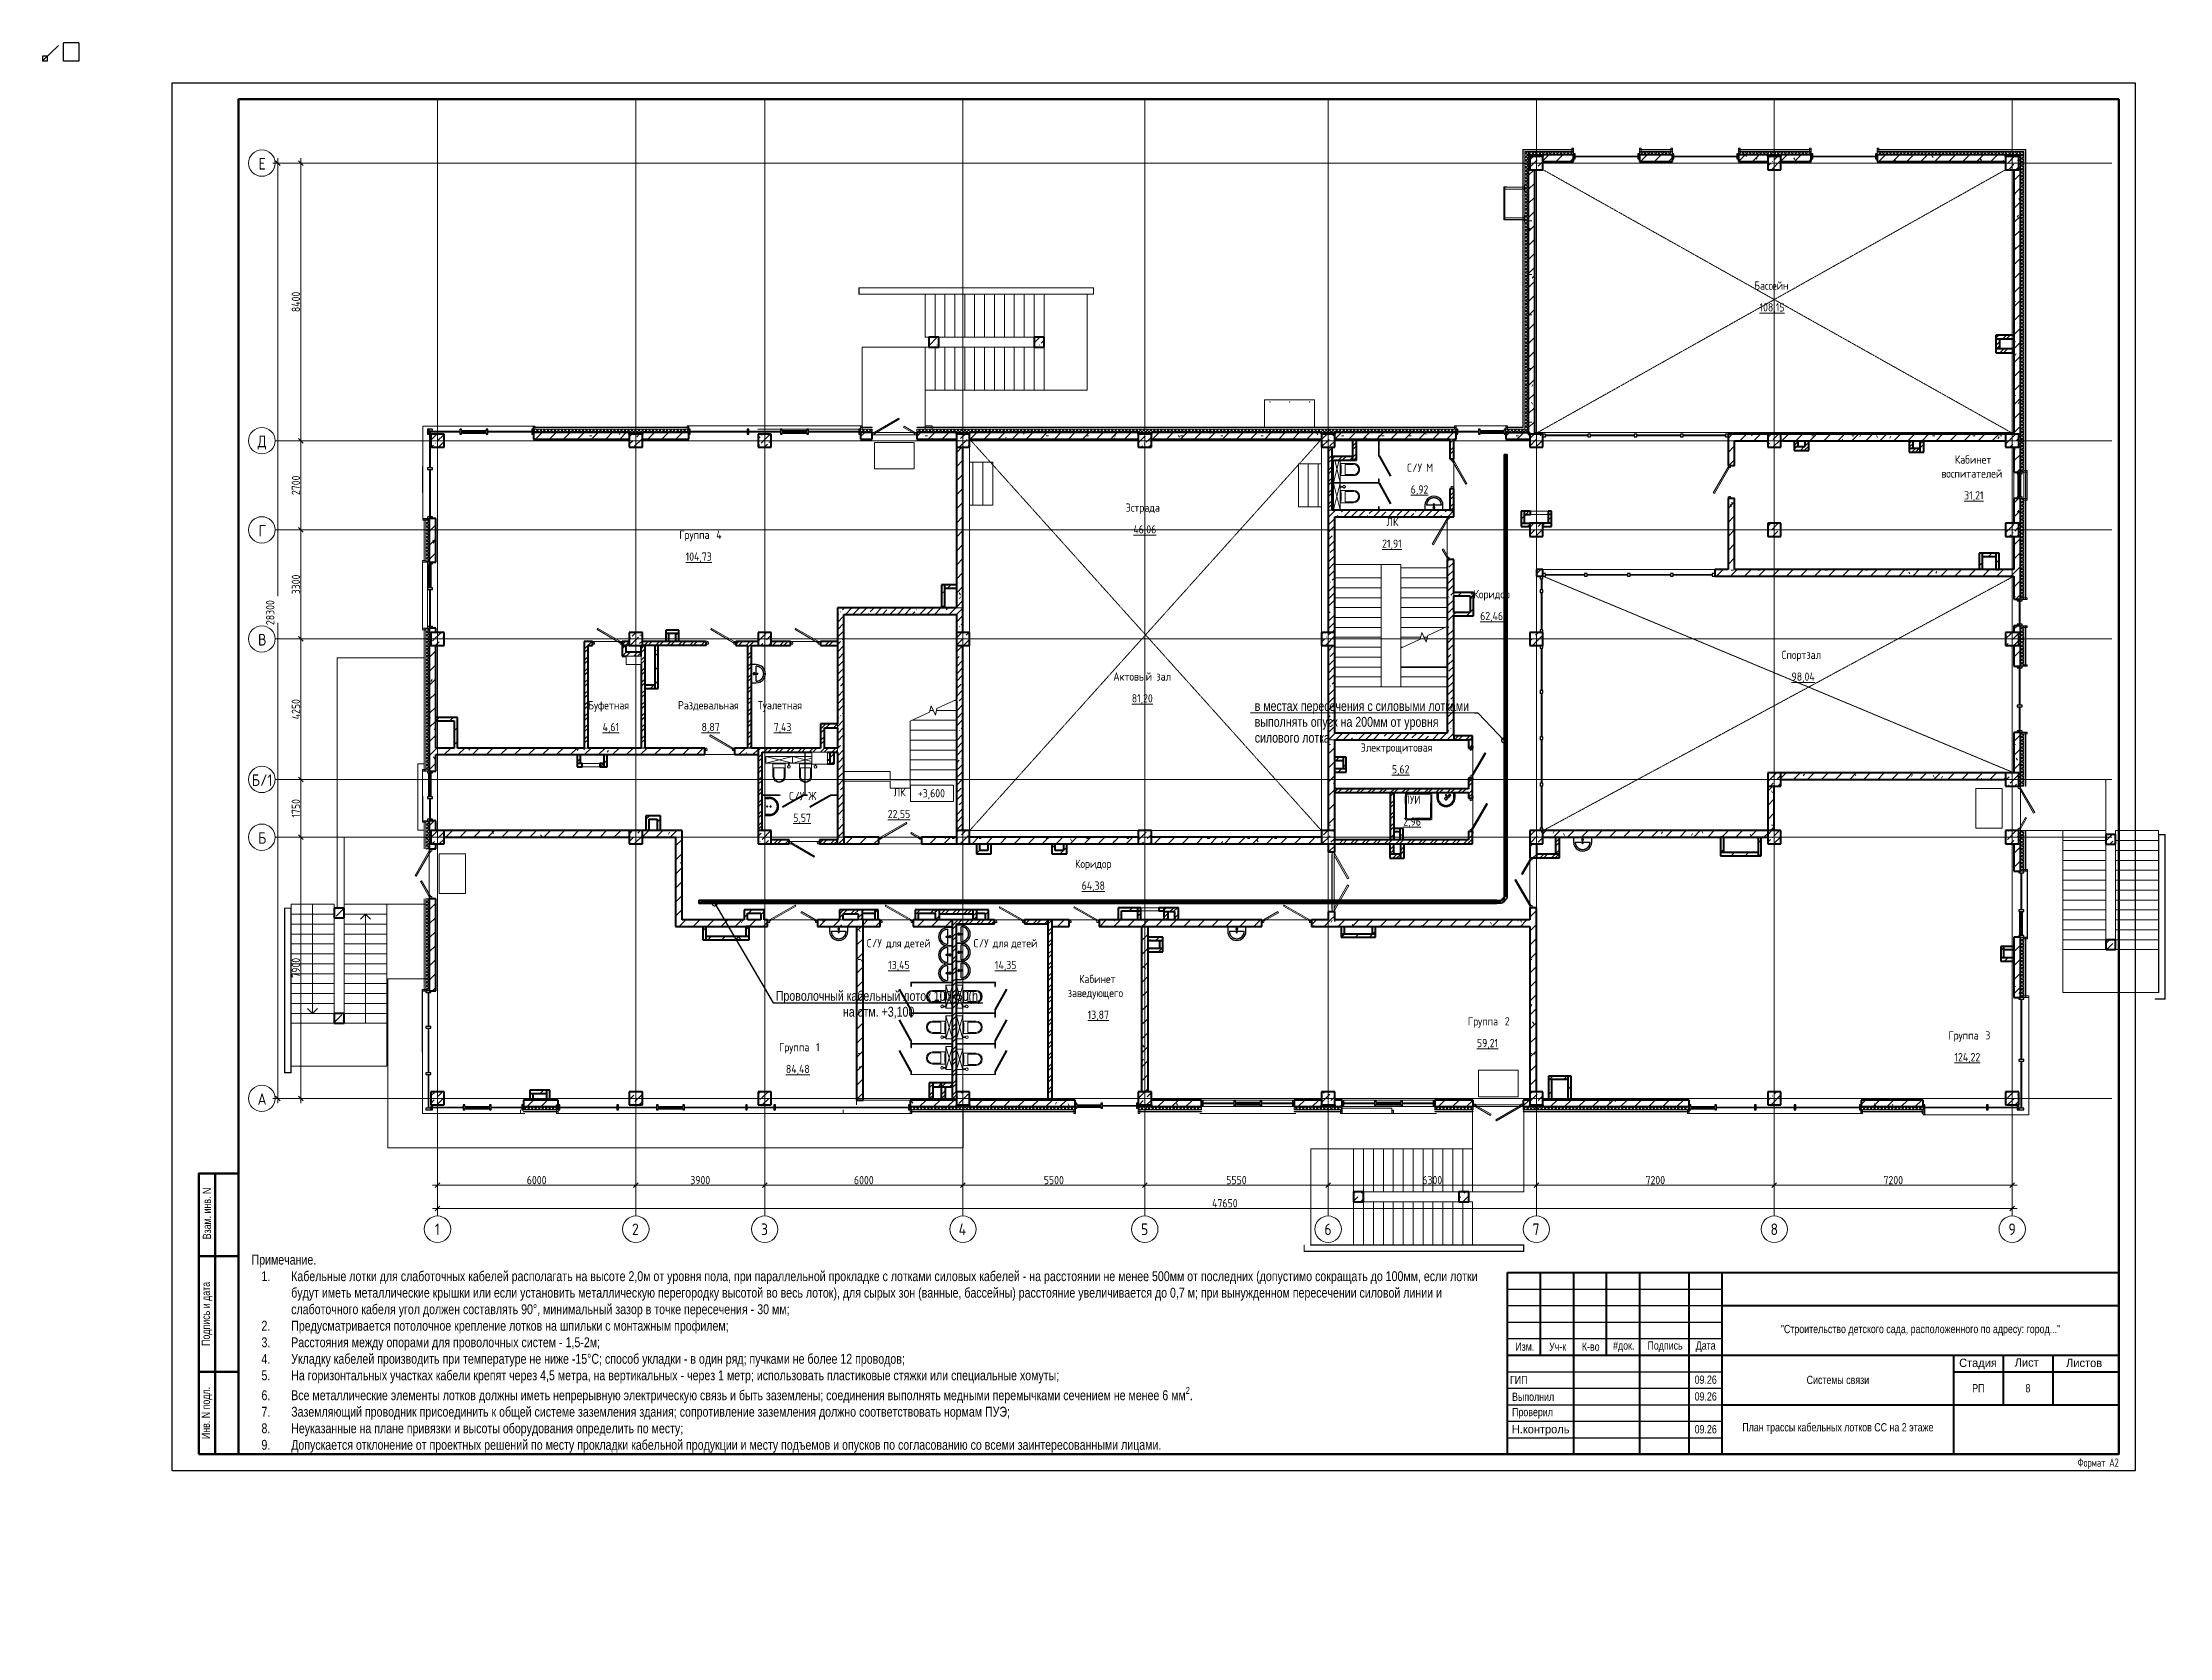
# Model space of a CAD drawing. Header units: millimetres. Extents: x 0 to 351840, y -132678 to 32417.
# Drawn here: x 286625 to 350983, y -132678 to -84419 of the extents above; entities that cross this region are included whole.
import ezdxf
from ezdxf import colors
from ezdxf.entities.mleader import LeaderData, LeaderLine
from ezdxf.enums import TextEntityAlignment as Align
from ezdxf.math import Vec2, Vec3

# ---------------------------------------------------------------- set-up
doc = ezdxf.new("R2010")
doc.units = ezdxf.units.MM
for name, pattern in [('BI_линия_сетки', [25, 20, -2.5, 0, -2.5]), ('BI_невидимые', [5, 3, -2]), ('BI_штриховая_ш2_п1', [3, 2, -1]), ('DASHED2', [0.375, 0.25, -0.125])]:
    doc.linetypes.add(name, pattern=pattern)
for name, color, linetype, lineweight in [('E-CABL-TRAY-IDEN', 7, 'Continuous', 9), ('KPSP-Рамка', 7, 'Continuous', 70), ('MMX_СКУД', 30, 'Continuous', 30), ('S-GRID-IDEN', 7, 'Continuous', 20), ('Аннотация', 7, 'Continuous', 9), ('АС_экспликация', 7, 'Continuous', 9), ('Витраж', 7, 'Continuous', 18), ('Двери', 7, 'Continuous', 18), ('Каркас', 7, 'Continuous', 18), ('Лестницы', 7, 'Continuous', 18), ('Марки помещений', 7, 'Continuous', 20), ('Несущие колонны', 7, 'Continuous', 18), ('Обобщенные модели', 7, 'Continuous', 9), ('Окна', 7, 'Continuous', 18), ('Оси', 7, 'Continuous', 9), ('Отметки', 7, 'Continuous', 9), ('Панели витража', 7, 'Continuous', 9), ('Перекрытие', 7, 'Continuous', 18), ('Потолки', 7, 'Continuous', 18), ('Размеры', 7, 'Continuous', 9), ('Сантехника', 7, 'Continuous', 9), ('Стены внутренние', 7, 'Continuous', 18), ('Стены наружные', 7, 'Continuous', 18), ('Стены несущие', 7, 'Continuous', 18), ('Стены отделка', 7, 'Continuous', 18), ('Стены штриховка', 7, 'Continuous', 18), ('Стрелки вверх', 7, 'Continuous', 9), ('Узлы', 7, 'Continuous', 9)]:
    doc.layers.add(name, color=color, linetype=linetype, lineweight=lineweight)
doc.layers.add('Линии', color=7, linetype='Continuous', lineweight=9, true_color=0x00a600)
doc.layers.add('СС', color=170, linetype='Continuous')
doc.styles.add('GOST Common', font='GOST Common.ttf', dxfattribs={"width": 0.9, "height": 350})
doc.styles.add('GOST Common_1', font='GOST Common.ttf', dxfattribs={"width": 0.9, "height": 250})
doc.styles.add('ISOCPEUR_2', font='isocpeur.ttf', dxfattribs={"width": 0.9, "height": 125})
doc.styles.add('KPSP', font='romans.shx', dxfattribs={"width": 0.7})
doc.styles.get("Standard").update_dxf_attribs({"font": 'arial.ttf'})
doc.styles.add('новый', font='Шрифт GOST2304A.ttf', dxfattribs={"width": 0.8, "height": 250})
doc.linetypes.add('в трубе', pattern='A,4,1,["О",Standard,S=1,R=0,X=0,Y=-1.5],2', length=7)
doc.dimstyles.new('BI_основной_2_5мм', dxfattribs={"dimscale": 304.8, "dimtxt": 251.428749, "dimasz": 0.463911, "dimexe": 0.492126, "dimexo": 0.492126, "dimgap": 0.098425, "dimtad": 1, "dimdec": 0, "dimdsep": 46, "dimtxsty": 'GOST Common_1', "dimblk1": 'OBLIQUE', "dimblk2": 'OBLIQUE', "dimsah": 1, "dimcen": 0.09, "dimdle": 0.492126, "dimazin": 0, "dimtfac": 1, "dimtdec": 4, "dimtix": 1, "dimtmove": 1, "dimatfit": 3, "dimfxl": 1, "dimtvp": 1, "dimtolj": 1, "dimtzin": 0, "dimlwd": 20, "dimlwe": 20, "dimarcsym": 2})
doc.dimstyles.new('BI_основной_2_5мм_1', dxfattribs={"dimscale": 304.8, "dimtxt": 251.428749, "dimasz": 0.463911, "dimexe": 0.492126, "dimexo": 0.492126, "dimgap": 0.098425, "dimtad": 1, "dimdec": 0, "dimdsep": 46, "dimtxsty": 'GOST Common_1', "dimblk1": 'OBLIQUE', "dimblk2": 'OBLIQUE', "dimsah": 1, "dimcen": 0.09, "dimdle": 0.492126, "dimazin": 0, "dimtfac": 1, "dimtdec": 4, "dimtix": 1, "dimtmove": 0, "dimatfit": 3, "dimfxl": 1, "dimtvp": 1, "dimtolj": 1, "dimtzin": 0, "dimlwd": 20, "dimlwe": 20, "dimarcsym": 2})
pattern_1 = [(45, (2e-10, 1e-10), (-224.5064, 224.5064), []), (45, (224.5, 1e-10), (-224.5064, 224.5064), [396.875, -79.375, 3.353, -76.022])]
pattern_2 = [(0, (2e-10, 1e-10), (1625.6, 406.4), [67.056, -1152.144, 67.056, -1152.144, -6502.4]), (0, (2e-10, 1e-10), (1625.6, 406.4), [-2438.4, 67.056, -2371.344, 67.056, -1152.144, -2844.8]), (0, (2e-10, 1e-10), (1625.6, 406.4), [-6096, 67.056, -745.744, 67.056, -1964.944]), (120, (609.6, 203.2), (-1164.7527, 1204.611), [67.056, -1152.144, 67.056, -1152.144, -6502.4]), (120, (609.6, 203.2), (-1164.7527, 1204.611), [-2438.4, 67.056, -2371.344, 67.056, -1152.144, -2844.8]), (120, (609.6, 203.2), (-1164.7527, 1204.611), [-6096, 67.056, -745.744, 67.056, -1964.944]), (240, (812.8, 1016), (-460.8473, -1611.011), [67.056, -1152.144, 67.056, -1152.144, -6502.4]), (240, (812.8, 1016), (-460.8473, -1611.011), [-2438.4, 67.056, -2371.344, 67.056, -1152.144, -2844.8]), (240, (812.8, 1016), (-460.8473, -1611.011), [-6096, 67.056, -745.744, 67.056, -1964.944])]
pattern_3 = [(45, (2e-10, 1e-10), (-212.132, 212.132), [])]
pattern_4 = [(45, (2e-10, 1e-10), (-171.0739, 171.0739), []), (45, (114.05, 1e-10), (-171.0739, 171.0739), [])]
pattern_5 = [(45, (2e-10, 1e-10), (-53.03301, 53.03301), []), (135, (2e-10, 1e-10), (-53.03301, -53.03301), [])]

msp = doc.modelspace()

# ---------------------------------------------------------------- texts
at = {"insert": (292949, -124093), "char_height": 300, "width": 37256.88, "attachment_point": 4, "style": 'новый', "bg_fill": 2}
msp.add_mtext('\\A1;Примечание. \\P\\pxi-3,l4,t4;1.^IКабельные лотки для слаботочных кабелей располагать на высоте 2,0м от уровня пола, при параллельной прокладке с лотками силовых кабелей - на расстоянии не менее 500мм от последних (допустимо сокращать до 100мм, если лотки будут иметь металлические крышки или если установить металлическую перегородку высотой во весь лоток), для сырых зон (ванные, бассейны) расстояние увеличивается до 0,7 м; при вынужденном пересечении силовой линии и слаботочного кабеля угол должен составлять 90°, минимальный зазор в точке пересечения -{\\fArial|b0|i0|c204|p34; }30 мм;\\P2.^IПредусматривается потолочное крепление лотков на шпильки с монтажным профилем;\\P3.^IРасстояния между опорами для проволочных систем -{\\fArial|b0|i0|c204|p34; }1,5-2м;\\P4.^IУкладку кабелей производить при температуре не ниже -15°C; способ укладки - в один ряд; пучками не более 12 проводов;\\P5.^IНа горизонтальных участках кабели крепят через 4,5 метра, на вертикальных -{\\fArial|b0|i0|c204|p34; }через 1 метр; использовать пластиковые стяжки или специальные хомуты;\\P6.^IВсе металлические элементы лотков должны иметь непрерывную электрическую связь и быть заземлены; соединения выполнять медными перемычками сечением не менее 6 мм{\\H0.7x;\\S2^ ;}.\\P7.^IЗаземляющий проводник присоединить к общей системе заземления здания; сопротивление заземления должно соответствовать нормам ПУЭ;\\P8.^IНеуказанные на плане привязки и высоты оборудования определить по месту;\\P9.^IДопускается отклонение от проектных решений по месту прокладки кабельной продукции и месту подъемов и опусков по согласованию со всеми заинтересованными лицами.', dxfattribs=at)
at = {"ltscale": 500, "transparency": 33554687, "insert": (346700, -125137), "char_height": 250, "width": 1500, "attachment_point": 5, "style": 'новый'}
msp.add_mtext('8', dxfattribs=at)
at = {"layer": 'Аннотация', "color": 7, "insert": (340950, -126356), "char_height": 250, "width": 7000, "attachment_point": 5, "style": 'новый'}
msp.add_mtext('{\\C0;План трассы кабельных лотков CC на 2 этаже}', dxfattribs=at)

# ---------------------------------------------------------------- blocks, each defined once
blk = doc.blocks.new('A$Caeeecd4a')
at = {"layer": 'СС', "color": 0}
for p, q in [((-18500, 5500), (-12000, 5500)), ((-18500, 5000), (-12000, 5000)), ((-18500, 4500), (-12000, 4500)), ((-18500, 4000), (-12000, 4000)), ((-18500, 3500), (-12000, 3500)), ((-18500, 3000), (-12000, 3000)), ((-18500, 2500), (-12000, 2500)), ((-18500, 2000), (-12000, 2000)), ((-18500, 1500), (-12000, 1500)), ((-18500, 1000), (-12000, 1000)), ((-18500, 500), (-12000, 500)), ((-18500, 0), (0, 0)), ((-18500, 0), (0, 0))]:
    blk.add_line(p, q, dxfattribs=at)
at = {"layer": 'СС', "color": 0, "lineweight": 40}
for p, q in [((-18500, 0), (-18500, 5500)), ((-18500, 5500), (0, 5500)), ((-17500, 3000), (-17500, 5500)), ((-16500, 5500), (-16500, 0)), ((-15500, 3010), (-15500, 5500)), ((-14500, 5500), (-14500, 0)), ((-13000, 0), (-13000, 5500)), ((-12000, 0), (-12000, 5500)), ((0, 5500), (0, 0)), ((-12000, 4500), (0, 4500)), ((-18500, 3000), (0, 3000)), ((-5000, 3000), (-5000, 0)), ((-3500, 3000), (-3500, 1500)), ((-2000, 3000), (-2000, 1500)), ((-5000, 2500), (0, 2500)), ((-12000, 1500), (0, 1500))]:
    blk.add_line(p, q, dxfattribs=at)
at = {"layer": 'Аннотация', "insert": (-15199, -5542), "char_height": 250, "width": 129.07, "attachment_point": 1, "style": 'ISOCPEUR_2'}
blk.add_mtext('\\fISOCPEUR|b0|i0|c204|p34|;\\W.7; ', dxfattribs=at)
at = {"layer": 'АС_экспликация', "style": 'новый'}
for s, p in [('Стадия', (-4831, 2644)), ('Лист', (-3150, 2654)), ('Листов', (-1594, 2641)), ('Н.контроль', (-18366, 636))]:
    blk.add_text(s, height=250, dxfattribs=at).set_placement(p)
at = {"layer": 'АС_экспликация', "ltscale": 500, "transparency": 33554687, "char_height": 250, "attachment_point": 5, "style": 'новый'}
for s, insert, width in [('"Строительство детского сада, расположенного по адресу: город..."', (-6000, 3754), 12000), ('\\A1;Системы связи', (-8500, 2250), 7000), ('РП', (-4250, 2000), 1500)]:
    blk.add_mtext(s, dxfattribs=dict(at, insert=insert, width=width))
at = {"layer": 'АС_экспликация', "char_height": 250, "attachment_point": 4, "style": 'новый'}
for s, insert, width in [('\\pxqc;Изм.', (-18479, 3257), 1009.73), ('\\pxqc;Уч-к', (-17485, 3257), 1009.73), ('\\pxqc;К-во', (-16479, 3257), 1000), ('\\pxqc;#док.', (-15479, 3257), 998.66), ('\\pxqc;Подпись', (-14480, 3257), 1501.34), ('\\pxqc;Дата', (-13000, 3257), 1000), ('\\pxqc;ГИП', (-18439, 2250), 563.15), ('\\pxqc;09.26', (-13000, 2257), 1000), ('Проверил', (-18358, 1241), 1169.67), ('Выполнил', (-18358, 1741), 1169.67), ('\\pxqc;09.26', (-13000, 1750), 1000), ('\\pxqc;09.26', (-13000, 757), 1000)]:
    blk.add_mtext(s, dxfattribs=dict(at, insert=insert, width=width))
blk = doc.blocks.new('*U52')
at = {"color": 0, "linetype": 'ByBlock', "lineweight": -2}
for p, q in [((190, 47), (187, 47)), ((24341, 47), (187, 47)), ((187, 43), (187, 47)), ((187, 43), (190, 43)), ((187, 22), (187, 27)), ((188, 43), (188, 41)), ((188, 41), (188, 40)), ((188, 40), (188, 38)), ((188, 38), (188, -38)), ((290, 47), (190, 47)), ((190, 43), (290, 43)), ((193, 41), (193, 43)), ((193, 40), (193, 41)), ((193, 38), (193, 40)), ((193, -38), (193, 38)), ((193, 27), (287, 27)), ((287, 22), (193, 22)), ((287, 43), (24341, 43)), ((287, 43), (287, 41)), ((287, 41), (287, 40)), ((287, 40), (287, 38)), ((287, 38), (287, -38)), ((292, 41), (292, 43)), ((292, 40), (292, 41)), ((292, 38), (292, 40)), ((292, -38), (292, 38)), ((24341, 27), (292, 27)), ((292, 22), (24341, 22)), ((387, 43), (387, 41)), ((387, 41), (387, 40)), ((387, 40), (387, 38)), ((387, 38), (387, -38)), ((392, 41), (392, 43)), ((392, 40), (392, 41)), ((392, 38), (392, 40)), ((392, -38), (392, 38)), ((487, 43), (487, 41)), ((487, 41), (487, 40)), ((487, 40), (487, 38)), ((487, 38), (487, -38)), ((492, 41), (492, 43)), ((492, 40), (492, 41)), ((492, 38), (492, 40)), ((492, -38), (492, 38)), ((587, 43), (587, 41)), ((587, 41), (587, 40)), ((587, 40), (587, 38)), ((587, 38), (587, -38)), ((592, 41), (592, 43)), ((592, 40), (592, 41)), ((592, 38), (592, 40)), ((592, -38), (592, 38)), ((687, 43), (687, 41)), ((687, 41), (687, 40)), ((687, 40), (687, 38)), ((687, 38), (687, -38)), ((692, 41), (692, 43)), ((692, 40), (692, 41)), ((692, 38), (692, 40)), ((692, -38), (692, 38)), ((787, 43), (787, 41)), ((787, 41), (787, 40)), ((787, 40), (787, 38)), ((787, 38), (787, -38)), ((792, 41), (792, 43)), ((792, 40), (792, 41)), ((792, 38), (792, 40)), ((792, -38), (792, 38)), ((887, 43), (887, 41)), ((887, 41), (887, 40)), ((887, 40), (887, 38)), ((887, 38), (887, -38)), ((892, 41), (892, 43)), ((892, 40), (892, 41)), ((892, 38), (892, 40)), ((892, -38), (892, 38)), ((987, 43), (987, 41)), ((987, 41), (987, 40)), ((987, 40), (987, 38)), ((987, 38), (987, -38)), ((992, 41), (992, 43)), ((992, 40), (992, 41)), ((992, 38), (992, 40)), ((992, -38), (992, 38)), ((1087, 43), (1087, 41)), ((1087, 41), (1087, 40)), ((1087, 40), (1087, 38)), ((1087, 38), (1087, -38)), ((1092, 41), (1092, 43)), ((1092, 40), (1092, 41)), ((1092, 38), (1092, 40)), ((1092, -38), (1092, 38)), ((1187, 43), (1187, 41)), ((1187, 41), (1187, 40)), ((1187, 40), (1187, 38)), ((1187, 38), (1187, -38)), ((1192, 41), (1192, 43)), ((1192, 40), (1192, 41)), ((1192, 38), (1192, 40)), ((1192, -38), (1192, 38)), ((1287, 43), (1287, 41)), ((1287, 41), (1287, 40)), ((1287, 40), (1287, 38)), ((1287, 38), (1287, -38)), ((1292, 41), (1292, 43)), ((1292, 40), (1292, 41)), ((1292, 38), (1292, 40)), ((1292, -38), (1292, 38)), ((1387, 43), (1387, 41)), ((1387, 41), (1387, 40)), ((1387, 40), (1387, 38)), ((1387, 38), (1387, -38)), ((1392, 41), (1392, 43)), ((1392, 40), (1392, 41)), ((1392, 38), (1392, 40)), ((1392, -38), (1392, 38)), ((1487, 43), (1487, 41)), ((1487, 41), (1487, 40)), ((1487, 40), (1487, 38)), ((1487, 38), (1487, -38)), ((1492, 41), (1492, 43)), ((1492, 40), (1492, 41)), ((1492, 38), (1492, 40)), ((1492, -38), (1492, 38)), ((1587, 43), (1587, 41)), ((1587, 41), (1587, 40)), ((1587, 40), (1587, 38)), ((1587, 38), (1587, -38)), ((1592, 41), (1592, 43)), ((1592, 40), (1592, 41)), ((1592, 38), (1592, 40)), ((1592, -38), (1592, 38)), ((1687, 43), (1687, 41)), ((1687, 41), (1687, 40)), ((1687, 40), (1687, 38)), ((1687, 38), (1687, -38)), ((1692, 41), (1692, 43)), ((1692, 40), (1692, 41)), ((1692, 38), (1692, 40)), ((1692, -38), (1692, 38)), ((1787, 43), (1787, 41)), ((1787, 41), (1787, 40)), ((1787, 40), (1787, 38)), ((1787, 38), (1787, -38)), ((1792, 41), (1792, 43)), ((1792, 40), (1792, 41)), ((1792, 38), (1792, 40)), ((1792, -38), (1792, 38)), ((1887, 43), (1887, 41)), ((1887, 41), (1887, 40)), ((1887, 40), (1887, 38)), ((1887, 38), (1887, -38)), ((1892, 41), (1892, 43)), ((1892, 40), (1892, 41)), ((1892, 38), (1892, 40)), ((1892, -38), (1892, 38)), ((1987, 43), (1987, 41)), ((1987, 41), (1987, 40)), ((1987, 40), (1987, 38)), ((1987, 38), (1987, -38)), ((1992, 41), (1992, 43)), ((1992, 40), (1992, 41)), ((1992, 38), (1992, 40)), ((1992, -38), (1992, 38)), ((2087, 43), (2087, 41)), ((2087, 41), (2087, 40)), ((2087, 40), (2087, 38)), ((2087, 38), (2087, -38)), ((2092, 41), (2092, 43)), ((2092, 40), (2092, 41)), ((2092, 38), (2092, 40)), ((2092, -38), (2092, 38)), ((2187, 43), (2187, 41)), ((2187, 41), (2187, 40)), ((2187, 40), (2187, 38)), ((2187, 38), (2187, -38)), ((2192, 41), (2192, 43)), ((2192, 40), (2192, 41)), ((2192, 38), (2192, 40)), ((2192, -38), (2192, 38)), ((2287, 43), (2287, 41)), ((2287, 41), (2287, 40)), ((2287, 40), (2287, 38)), ((2287, 38), (2287, -38)), ((2292, 41), (2292, 43)), ((2292, 40), (2292, 41)), ((2292, 38), (2292, 40)), ((2292, -38), (2292, 38)), ((2387, 43), (2387, 41)), ((2387, 41), (2387, 40)), ((2387, 40), (2387, 38)), ((2387, 38), (2387, -38)), ((2392, 41), (2392, 43)), ((2392, 40), (2392, 41)), ((2392, 38), (2392, 40)), ((2392, -38), (2392, 38)), ((2487, 43), (2487, 41)), ((2487, 41), (2487, 40)), ((2487, 40), (2487, 38)), ((2487, 38), (2487, -38)), ((2492, 41), (2492, 43)), ((2492, 40), (2492, 41)), ((2492, 38), (2492, 40)), ((2492, -38), (2492, 38)), ((2587, 43), (2587, 41)), ((2587, 41), (2587, 40)), ((2587, 40), (2587, 38)), ((2587, 38), (2587, -38)), ((2592, 41), (2592, 43)), ((2592, 40), (2592, 41)), ((2592, 38), (2592, 40)), ((2592, -38), (2592, 38)), ((2687, 43), (2687, 41)), ((2687, 41), (2687, 40)), ((2687, 40), (2687, 38)), ((2687, 38), (2687, -38)), ((2692, 41), (2692, 43)), ((2692, 40), (2692, 41)), ((2692, 38), (2692, 40)), ((2692, -38), (2692, 38)), ((2787, 43), (2787, 41)), ((2787, 41), (2787, 40)), ((2787, 40), (2787, 38)), ((2787, 38), (2787, -38)), ((2792, 41), (2792, 43)), ((2792, 40), (2792, 41)), ((2792, 38), (2792, 40)), ((2792, -38), (2792, 38)), ((2887, 43), (2887, 41)), ((2887, 41), (2887, 40)), ((2887, 40), (2887, 38)), ((2887, 38), (2887, -38)), ((2892, 41), (2892, 43)), ((2892, 40), (2892, 41)), ((2892, 38), (2892, 40)), ((2892, -38), (2892, 38)), ((2987, 43), (2987, 41)), ((2987, 41), (2987, 40)), ((2987, 40), (2987, 38)), ((2987, 38), (2987, -38)), ((2992, 41), (2992, 43)), ((2992, 40), (2992, 41)), ((2992, 38), (2992, 40)), ((2992, -38), (2992, 38)), ((3087, 43), (3087, 41)), ((3087, 41), (3087, 40)), ((3087, 40), (3087, 38)), ((3087, 38), (3087, -38)), ((3092, 41), (3092, 43)), ((3092, 40), (3092, 41)), ((3092, 38), (3092, 40)), ((3092, -38), (3092, 38)), ((3187, 43), (3187, 41)), ((3187, 41), (3187, 40)), ((3187, 40), (3187, 38)), ((3187, 38), (3187, -38)), ((3192, 41), (3192, 43)), ((3192, 40), (3192, 41)), ((3192, 38), (3192, 40)), ((3192, -38), (3192, 38)), ((3287, 43), (3287, 41)), ((3287, 41), (3287, 40)), ((3287, 40), (3287, 38)), ((3287, 38), (3287, -38)), ((3292, 41), (3292, 43)), ((3292, 40), (3292, 41)), ((3292, 38), (3292, 40)), ((3292, -38), (3292, 38)), ((3387, 43), (3387, 41)), ((3387, 41), (3387, 40)), ((3387, 40), (3387, 38)), ((3387, 38), (3387, -38)), ((3392, 41), (3392, 43)), ((3392, 40), (3392, 41)), ((3392, 38), (3392, 40)), ((3392, -38), (3392, 38)), ((3487, 43), (3487, 41)), ((3487, 41), (3487, 40)), ((3487, 40), (3487, 38)), ((3487, 38), (3487, -38)), ((3492, 41), (3492, 43)), ((3492, 40), (3492, 41)), ((3492, 38), (3492, 40)), ((3492, -38), (3492, 38)), ((3587, 43), (3587, 41)), ((3587, 41), (3587, 40)), ((3587, 40), (3587, 38)), ((3587, 38), (3587, -38)), ((3592, 41), (3592, 43)), ((3592, 40), (3592, 41)), ((3592, 38), (3592, 40)), ((3592, -38), (3592, 38)), ((3687, 43), (3687, 41)), ((3687, 41), (3687, 40)), ((3687, 40), (3687, 38)), ((3687, 38), (3687, -38)), ((3692, 41), (3692, 43)), ((3692, 40), (3692, 41)), ((3692, 38), (3692, 40)), ((3692, -38), (3692, 38)), ((3787, 43), (3787, 41)), ((3787, 41), (3787, 40)), ((3787, 40), (3787, 38)), ((3787, 38), (3787, -38)), ((3792, 41), (3792, 43)), ((3792, 40), (3792, 41)), ((3792, 38), (3792, 40)), ((3792, -38), (3792, 38)), ((3887, 43), (3887, 41)), ((3887, 41), (3887, 40)), ((3887, 40), (3887, 38)), ((3887, 38), (3887, -38)), ((3892, 41), (3892, 43)), ((3892, 40), (3892, 41)), ((3892, 38), (3892, 40)), ((3892, -38), (3892, 38)), ((3987, 43), (3987, 41)), ((3987, 41), (3987, 40)), ((3987, 40), (3987, 38)), ((3987, 38), (3987, -38)), ((3992, 41), (3992, 43)), ((3992, 40), (3992, 41)), ((3992, 38), (3992, 40)), ((3992, -38), (3992, 38)), ((4087, 43), (4087, 41)), ((4087, 41), (4087, 40)), ((4087, 40), (4087, 38)), ((4087, 38), (4087, -38)), ((4092, 41), (4092, 43)), ((4092, 40), (4092, 41)), ((4092, 38), (4092, 40)), ((4092, -38), (4092, 38)), ((4187, 43), (4187, 41)), ((4187, 41), (4187, 40)), ((4187, 40), (4187, 38)), ((4187, 38), (4187, -38)), ((4192, 41), (4192, 43)), ((4192, 40), (4192, 41)), ((4192, 38), (4192, 40)), ((4192, -38), (4192, 38)), ((4287, 43), (4287, 41)), ((4287, 41), (4287, 40)), ((4287, 40), (4287, 38)), ((4287, 38), (4287, -38)), ((4292, 41), (4292, 43)), ((4292, 40), (4292, 41)), ((4292, 38), (4292, 40)), ((4292, -38), (4292, 38)), ((4387, 43), (4387, 41)), ((4387, 41), (4387, 40)), ((4387, 40), (4387, 38)), ((4387, 38), (4387, -38)), ((4392, 41), (4392, 43)), ((4392, 40), (4392, 41)), ((4392, 38), (4392, 40)), ((4392, -38), (4392, 38)), ((4487, 43), (4487, 41)), ((4487, 41), (4487, 40)), ((4487, 40), (4487, 38)), ((4487, 38), (4487, -38)), ((4492, 41), (4492, 43)), ((4492, 40), (4492, 41)), ((4492, 38), (4492, 40)), ((4492, -38), (4492, 38)), ((4587, 43), (4587, 41)), ((4587, 41), (4587, 40)), ((4587, 40), (4587, 38)), ((4587, 38), (4587, -38)), ((4592, 41), (4592, 43)), ((4592, 40), (4592, 41)), ((4592, 38), (4592, 40)), ((4592, -38), (4592, 38)), ((4687, 43), (4687, 41)), ((4687, 41), (4687, 40)), ((4687, 40), (4687, 38)), ((4687, 38), (4687, -38)), ((4692, 41), (4692, 43)), ((4692, 40), (4692, 41)), ((4692, 38), (4692, 40)), ((4692, -38), (4692, 38)), ((4787, 43), (4787, 41)), ((4787, 41), (4787, 40)), ((4787, 40), (4787, 38)), ((4787, 38), (4787, -38)), ((4792, 41), (4792, 43)), ((4792, 40), (4792, 41)), ((4792, 38), (4792, 40)), ((4792, -38), (4792, 38)), ((4887, 43), (4887, 41)), ((4887, 41), (4887, 40)), ((4887, 40), (4887, 38)), ((4887, 38), (4887, -38)), ((4892, 41), (4892, 43)), ((4892, 40), (4892, 41)), ((4892, 38), (4892, 40)), ((4892, -38), (4892, 38)), ((4987, 43), (4987, 41)), ((4987, 41), (4987, 40)), ((4987, 40), (4987, 38)), ((4987, 38), (4987, -38)), ((4992, 41), (4992, 43)), ((4992, 40), (4992, 41)), ((4992, 38), (4992, 40)), ((4992, -38), (4992, 38)), ((5087, 43), (5087, 41)), ((5087, 41), (5087, 40)), ((5087, 40), (5087, 38)), ((5087, 38), (5087, -38)), ((5092, 41), (5092, 43)), ((5092, 40), (5092, 41)), ((5092, 38), (5092, 40)), ((5092, -38), (5092, 38)), ((5187, 43), (5187, 41)), ((5187, 41), (5187, 40)), ((5187, 40), (5187, 38)), ((5187, 38), (5187, -38)), ((5192, 41), (5192, 43)), ((5192, 40), (5192, 41)), ((5192, 38), (5192, 40)), ((5192, -38), (5192, 38)), ((5287, 43), (5287, 41)), ((5287, 41), (5287, 40)), ((5287, 40), (5287, 38)), ((5287, 38), (5287, -38)), ((5292, 41), (5292, 43)), ((5292, 40), (5292, 41)), ((5292, 38), (5292, 40)), ((5292, -38), (5292, 38)), ((5387, 43), (5387, 41)), ((5387, 41), (5387, 40)), ((5387, 40), (5387, 38)), ((5387, 38), (5387, -38)), ((5392, 41), (5392, 43)), ((5392, 40), (5392, 41)), ((5392, 38), (5392, 40)), ((5392, -38), (5392, 38)), ((5487, 43), (5487, 41)), ((5487, 41), (5487, 40)), ((5487, 40), (5487, 38)), ((5487, 38), (5487, -38)), ((5492, 41), (5492, 43)), ((5492, 40), (5492, 41)), ((5492, 38), (5492, 40)), ((5492, -38), (5492, 38)), ((5587, 43), (5587, 41)), ((5587, 41), (5587, 40)), ((5587, 40), (5587, 38)), ((5587, 38), (5587, -38)), ((5592, 41), (5592, 43)), ((5592, 40), (5592, 41)), ((5592, 38), (5592, 40)), ((5592, -38), (5592, 38)), ((5687, 43), (5687, 41)), ((5687, 41), (5687, 40)), ((5687, 40), (5687, 38)), ((5687, 38), (5687, -38)), ((5692, 41), (5692, 43)), ((5692, 40), (5692, 41)), ((5692, 38), (5692, 40)), ((5692, -38), (5692, 38)), ((5787, 43), (5787, 41)), ((5787, 41), (5787, 40)), ((5787, 40), (5787, 38)), ((5787, 38), (5787, -38)), ((5792, 41), (5792, 43)), ((5792, 40), (5792, 41)), ((5792, 38), (5792, 40)), ((5792, -38), (5792, 38)), ((5887, 43), (5887, 41)), ((5887, 41), (5887, 40)), ((5887, 40), (5887, 38)), ((5887, 38), (5887, -38)), ((5892, 41), (5892, 43)), ((5892, 40), (5892, 41)), ((5892, 38), (5892, 40)), ((5892, -38), (5892, 38)), ((5987, 43), (5987, 41)), ((5987, 41), (5987, 40)), ((5987, 40), (5987, 38)), ((5987, 38), (5987, -38)), ((5992, 41), (5992, 43)), ((5992, 40), (5992, 41)), ((5992, 38), (5992, 40)), ((5992, -38), (5992, 38)), ((6087, 43), (6087, 41)), ((6087, 41), (6087, 40)), ((6087, 40), (6087, 38)), ((6087, 38), (6087, -38)), ((6092, 41), (6092, 43)), ((6092, 40), (6092, 41)), ((6092, 38), (6092, 40)), ((6092, -38), (6092, 38)), ((6187, 43), (6187, 41)), ((6187, 41), (6187, 40)), ((6187, 40), (6187, 38)), ((6187, 38), (6187, -38)), ((6192, 41), (6192, 43)), ((6192, 40), (6192, 41)), ((6192, 38), (6192, 40)), ((6192, -38), (6192, 38)), ((6287, 43), (6287, 41)), ((6287, 41), (6287, 40)), ((6287, 40), (6287, 38)), ((6287, 38), (6287, -38)), ((6292, 41), (6292, 43)), ((6292, 40), (6292, 41)), ((6292, 38), (6292, 40)), ((6292, -38), (6292, 38)), ((6387, 43), (6387, 41)), ((6387, 41), (6387, 40)), ((6387, 40), (6387, 38)), ((6387, 38), (6387, -38)), ((6392, 41), (6392, 43)), ((6392, 40), (6392, 41)), ((6392, 38), (6392, 40)), ((6392, -38), (6392, 38)), ((6487, 43), (6487, 41)), ((6487, 41), (6487, 40)), ((6487, 40), (6487, 38)), ((6487, 38), (6487, -38)), ((6492, 41), (6492, 43)), ((6492, 40), (6492, 41)), ((6492, 38), (6492, 40)), ((6492, -38), (6492, 38)), ((6587, 43), (6587, 41)), ((6587, 41), (6587, 40)), ((6587, 40), (6587, 38)), ((6587, 38), (6587, -38)), ((6592, 41), (6592, 43)), ((6592, 40), (6592, 41)), ((6592, 38), (6592, 40)), ((6592, -38), (6592, 38)), ((6687, 43), (6687, 41)), ((6687, 41), (6687, 40)), ((6687, 40), (6687, 38)), ((6687, 38), (6687, -38)), ((6692, 41), (6692, 43)), ((6692, 40), (6692, 41)), ((6692, 38), (6692, 40)), ((6692, -38), (6692, 38)), ((6787, 43), (6787, 41)), ((6787, 41), (6787, 40)), ((6787, 40), (6787, 38)), ((6787, 38), (6787, -38)), ((6792, 41), (6792, 43)), ((6792, 40), (6792, 41)), ((6792, 38), (6792, 40)), ((6792, -38), (6792, 38)), ((6887, 43), (6887, 41)), ((6887, 41), (6887, 40)), ((6887, 40), (6887, 38)), ((6887, 38), (6887, -38)), ((6892, 41), (6892, 43)), ((6892, 40), (6892, 41)), ((6892, 38), (6892, 40)), ((6892, -38), (6892, 38)), ((6987, 43), (6987, 41)), ((6987, 41), (6987, 40)), ((6987, 40), (6987, 38)), ((6987, 38), (6987, -38)), ((6992, 41), (6992, 43)), ((6992, 40), (6992, 41)), ((6992, 38), (6992, 40)), ((6992, -38), (6992, 38)), ((7087, 43), (7087, 41)), ((7087, 41), (7087, 40)), ((7087, 40), (7087, 38)), ((7087, 38), (7087, -38)), ((7092, 41), (7092, 43)), ((7092, 40), (7092, 41)), ((7092, 38), (7092, 40)), ((7092, -38), (7092, 38)), ((7187, 43), (7187, 41)), ((7187, 41), (7187, 40)), ((7187, 40), (7187, 38)), ((7187, 38), (7187, -38)), ((7192, 41), (7192, 43)), ((7192, 40), (7192, 41)), ((7192, 38), (7192, 40)), ((7192, -38), (7192, 38)), ((7287, 43), (7287, 41)), ((7287, 41), (7287, 40)), ((7287, 40), (7287, 38)), ((7287, 38), (7287, -38)), ((7292, 41), (7292, 43)), ((7292, 40), (7292, 41)), ((7292, 38), (7292, 40)), ((7292, -38), (7292, 38)), ((7387, 43), (7387, 41)), ((7387, 41), (7387, 40)), ((7387, 40), (7387, 38)), ((7387, 38), (7387, -38)), ((7392, 41), (7392, 43)), ((7392, 40), (7392, 41)), ((7392, 38), (7392, 40)), ((7392, -38), (7392, 38)), ((7487, 43), (7487, 41)), ((7487, 41), (7487, 40)), ((7487, 40), (7487, 38)), ((7487, 38), (7487, -38)), ((7492, 41), (7492, 43)), ((7492, 40), (7492, 41)), ((7492, 38), (7492, 40)), ((7492, -38), (7492, 38)), ((7587, 43), (7587, 41)), ((7587, 41), (7587, 40)), ((7587, 40), (7587, 38)), ((7587, 38), (7587, -38)), ((7592, 41), (7592, 43)), ((7592, 40), (7592, 41)), ((7592, 38), (7592, 40)), ((7592, -38), (7592, 38)), ((7687, 43), (7687, 41)), ((7687, 41), (7687, 40)), ((7687, 40), (7687, 38)), ((7687, 38), (7687, -38)), ((7692, 41), (7692, 43)), ((7692, 40), (7692, 41)), ((7692, 38), (7692, 40)), ((7692, -38), (7692, 38)), ((7787, 43), (7787, 41)), ((7787, 41), (7787, 40)), ((7787, 40), (7787, 38)), ((7787, 38), (7787, -38)), ((7792, 41), (7792, 43)), ((7792, 40), (7792, 41)), ((7792, 38), (7792, 40)), ((7792, -38), (7792, 38)), ((7887, 43), (7887, 41)), ((7887, 41), (7887, 40)), ((7887, 40), (7887, 38)), ((7887, 38), (7887, -38)), ((7892, 41), (7892, 43)), ((7892, 40), (7892, 41)), ((7892, 38), (7892, 40)), ((7892, -38), (7892, 38)), ((7987, 43), (7987, 41)), ((7987, 41), (7987, 40)), ((7987, 40), (7987, 38)), ((7987, 38), (7987, -38)), ((7992, 41), (7992, 43)), ((7992, 40), (7992, 41)), ((7992, 38), (7992, 40)), ((7992, -38), (7992, 38)), ((8087, 43), (8087, 41)), ((8087, 41), (8087, 40)), ((8087, 40), (8087, 38)), ((8087, 38), (8087, -38)), ((8092, 41), (8092, 43)), ((8092, 40), (8092, 41)), ((8092, 38), (8092, 40)), ((8092, -38), (8092, 38)), ((8187, 43), (8187, 41)), ((8187, 41), (8187, 40)), ((8187, 40), (8187, 38)), ((8187, 38), (8187, -38)), ((8192, 41), (8192, 43)), ((8192, 40), (8192, 41)), ((8192, 38), (8192, 40)), ((8192, -38), (8192, 38)), ((8287, 43), (8287, 41)), ((8287, 41), (8287, 40)), ((8287, 40), (8287, 38)), ((8287, 38), (8287, -38)), ((8292, 41), (8292, 43)), ((8292, 40), (8292, 41)), ((8292, 38), (8292, 40)), ((8292, -38), (8292, 38)), ((8387, 43), (8387, 41)), ((8387, 41), (8387, 40)), ((8387, 40), (8387, 38)), ((8387, 38), (8387, -38)), ((8392, 41), (8392, 43)), ((8392, 40), (8392, 41)), ((8392, 38), (8392, 40)), ((8392, -38), (8392, 38)), ((8487, 43), (8487, 41)), ((8487, 41), (8487, 40)), ((8487, 40), (8487, 38)), ((8487, 38), (8487, -38)), ((8492, 41), (8492, 43)), ((8492, 40), (8492, 41)), ((8492, 38), (8492, 40)), ((8492, -38), (8492, 38)), ((8587, 43), (8587, 41)), ((8587, 41), (8587, 40)), ((8587, 40), (8587, 38)), ((8587, 38), (8587, -38)), ((8592, 41), (8592, 43)), ((8592, 40), (8592, 41)), ((8592, 38), (8592, 40)), ((8592, -38), (8592, 38)), ((8687, 43), (8687, 41)), ((8687, 41), (8687, 40)), ((8687, 40), (8687, 38)), ((8687, 38), (8687, -38)), ((8692, 41), (8692, 43)), ((8692, 40), (8692, 41)), ((8692, 38), (8692, 40)), ((8692, -38), (8692, 38)), ((8787, 43), (8787, 41)), ((8787, 41), (8787, 40)), ((8787, 40), (8787, 38)), ((8787, 38), (8787, -38)), ((8792, 41), (8792, 43)), ((8792, 40), (8792, 41)), ((8792, 38), (8792, 40)), ((8792, -38), (8792, 38)), ((8887, 43), (8887, 41)), ((8887, 41), (8887, 40)), ((8887, 40), (8887, 38)), ((8887, 38), (8887, -38)), ((8892, 41), (8892, 43)), ((8892, 40), (8892, 41)), ((8892, 38), (8892, 40)), ((8892, -38), (8892, 38)), ((8987, 43), (8987, 41)), ((8987, 41), (8987, 40)), ((8987, 40), (8987, 38)), ((8987, 38), (8987, -38)), ((8992, 41), (8992, 43)), ((8992, 40), (8992, 41)), ((8992, 38), (8992, 40)), ((8992, -38), (8992, 38)), ((9087, 43), (9087, 41)), ((9087, 41), (9087, 40)), ((9087, 40), (9087, 38)), ((9087, 38), (9087, -38)), ((9092, 41), (9092, 43)), ((9092, 40), (9092, 41)), ((9092, 38), (9092, 40)), ((9092, -38), (9092, 38)), ((9187, 43), (9187, 41)), ((9187, 41), (9187, 40)), ((9187, 40), (9187, 38)), ((9187, 38), (9187, -38)), ((9192, 41), (9192, 43)), ((9192, 40), (9192, 41)), ((9192, 38), (9192, 40)), ((9192, -38), (9192, 38)), ((9287, 43), (9287, 41)), ((9287, 41), (9287, 40)), ((9287, 40), (9287, 38)), ((9287, 38), (9287, -38)), ((9292, 41), (9292, 43)), ((9292, 40), (9292, 41)), ((9292, 38), (9292, 40)), ((9292, -38), (9292, 38)), ((9387, 43), (9387, 41)), ((9387, 41), (9387, 40)), ((9387, 40), (9387, 38)), ((9387, 38), (9387, -38)), ((9392, 41), (9392, 43)), ((9392, 40), (9392, 41)), ((9392, 38), (9392, 40)), ((9392, -38), (9392, 38)), ((9487, 43), (9487, 41)), ((9487, 41), (9487, 40)), ((9487, 40), (9487, 38)), ((9487, 38), (9487, -38)), ((9492, 41), (9492, 43)), ((9492, 40), (9492, 41)), ((9492, 38), (9492, 40)), ((9492, -38), (9492, 38)), ((9587, 43), (9587, 41)), ((9587, 41), (9587, 40)), ((9587, 40), (9587, 38)), ((9587, 38), (9587, -38)), ((9592, 41), (9592, 43)), ((9592, 40), (9592, 41)), ((9592, 38), (9592, 40)), ((9592, -38), (9592, 38)), ((9687, 43), (9687, 41)), ((9687, 41), (9687, 40)), ((9687, 40), (9687, 38)), ((9687, 38), (9687, -38)), ((9692, 41), (9692, 43)), ((9692, 40), (9692, 41)), ((9692, 38), (9692, 40)), ((9692, -38), (9692, 38)), ((9787, 43), (9787, 41)), ((9787, 41), (9787, 40)), ((9787, 40), (9787, 38)), ((9787, 38), (9787, -38)), ((9792, 41), (9792, 43)), ((9792, 40), (9792, 41)), ((9792, 38), (9792, 40)), ((9792, -38), (9792, 38)), ((9887, 43), (9887, 41)), ((9887, 41), (9887, 40)), ((9887, 40), (9887, 38)), ((9887, 38), (9887, -38)), ((9892, 41), (9892, 43)), ((9892, 40), (9892, 41)), ((9892, 38), (9892, 40)), ((9892, -38), (9892, 38)), ((9987, 43), (9987, 41)), ((9987, 41), (9987, 40)), ((9987, 40), (9987, 38)), ((9987, 38), (9987, -38)), ((9992, 41), (9992, 43)), ((9992, 40), (9992, 41)), ((9992, 38), (9992, 40)), ((9992, -38), (9992, 38)), ((10087, 43), (10087, 41)), ((10087, 41), (10087, 40)), ((10087, 40), (10087, 38)), ((10087, 38), (10087, -38)), ((10092, 41), (10092, 43)), ((10092, 40), (10092, 41)), ((10092, 38), (10092, 40)), ((10092, -38), (10092, 38)), ((10187, 43), (10187, 41)), ((10187, 41), (10187, 40)), ((10187, 40), (10187, 38)), ((10187, 38), (10187, -38)), ((10192, 41), (10192, 43)), ((10192, 40), (10192, 41)), ((10192, 38), (10192, 40)), ((10192, -38), (10192, 38)), ((10287, 43), (10287, 41)), ((10287, 41), (10287, 40)), ((10287, 40), (10287, 38)), ((10287, 38), (10287, -38)), ((10292, 41), (10292, 43)), ((10292, 40), (10292, 41)), ((10292, 38), (10292, 40)), ((10292, -38), (10292, 38)), ((10387, 43), (10387, 41)), ((10387, 41), (10387, 40)), ((10387, 40), (10387, 38)), ((10387, 38), (10387, -38)), ((10392, 41), (10392, 43)), ((10392, 40), (10392, 41)), ((10392, 38), (10392, 40)), ((10392, -38), (10392, 38)), ((10487, 43), (10487, 41)), ((10487, 41), (10487, 40)), ((10487, 40), (10487, 38)), ((10487, 38), (10487, -38)), ((10492, 41), (10492, 43)), ((10492, 40), (10492, 41)), ((10492, 38), (10492, 40)), ((10492, -38), (10492, 38)), ((10587, 43), (10587, 41)), ((10587, 41), (10587, 40)), ((10587, 40), (10587, 38)), ((10587, 38), (10587, -38)), ((10592, 41), (10592, 43)), ((10592, 40), (10592, 41)), ((10592, 38), (10592, 40)), ((10592, -38), (10592, 38)), ((10687, 43), (10687, 41)), ((10687, 41), (10687, 40)), ((10687, 40), (10687, 38)), ((10687, 38), (10687, -38)), ((10692, 41), (10692, 43)), ((10692, 40), (10692, 41)), ((10692, 38), (10692, 40)), ((10692, -38), (10692, 38)), ((10787, 43), (10787, 41)), ((10787, 41), (10787, 40)), ((10787, 40), (10787, 38)), ((10787, 38), (10787, -38)), ((10792, 41), (10792, 43)), ((10792, 40), (10792, 41)), ((10792, 38), (10792, 40)), ((10792, -38), (10792, 38)), ((10887, 43), (10887, 41)), ((10887, 41), (10887, 40)), ((10887, 40), (10887, 38)), ((10887, 38), (10887, -38)), ((10892, 41), (10892, 43)), ((10892, 40), (10892, 41)), ((10892, 38), (10892, 40)), ((10892, -38), (10892, 38)), ((10987, 43), (10987, 41)), ((10987, 41), (10987, 40)), ((10987, 40), (10987, 38)), ((10987, 38), (10987, -38)), ((10992, 41), (10992, 43)), ((10992, 40), (10992, 41)), ((10992, 38), (10992, 40)), ((10992, -38), (10992, 38)), ((11087, 43), (11087, 41)), ((11087, 41), (11087, 40)), ((11087, 40), (11087, 38)), ((11087, 38), (11087, -38)), ((11092, 41), (11092, 43)), ((11092, 40), (11092, 41)), ((11092, 38), (11092, 40)), ((11092, -38), (11092, 38)), ((11187, 43), (11187, 41)), ((11187, 41), (11187, 40)), ((11187, 40), (11187, 38)), ((11187, 38), (11187, -38)), ((11192, 41), (11192, 43)), ((11192, 40), (11192, 41)), ((11192, 38), (11192, 40)), ((11192, -38), (11192, 38)), ((11287, 43), (11287, 41)), ((11287, 41), (11287, 40)), ((11287, 40), (11287, 38)), ((11287, 38), (11287, -38)), ((11292, 41), (11292, 43)), ((11292, 40), (11292, 41)), ((11292, 38), (11292, 40)), ((11292, -38), (11292, 38)), ((11387, 43), (11387, 41)), ((11387, 41), (11387, 40)), ((11387, 40), (11387, 38)), ((11387, 38), (11387, -38)), ((11392, 41), (11392, 43)), ((11392, 40), (11392, 41)), ((11392, 38), (11392, 40)), ((11392, -38), (11392, 38)), ((11487, 43), (11487, 41)), ((11487, 41), (11487, 40)), ((11487, 40), (11487, 38)), ((11487, 38), (11487, -38)), ((11492, 41), (11492, 43)), ((11492, 40), (11492, 41)), ((11492, 38), (11492, 40)), ((11492, -38), (11492, 38)), ((11587, 43), (11587, 41)), ((11587, 41), (11587, 40)), ((11587, 40), (11587, 38)), ((11587, 38), (11587, -38)), ((11592, 41), (11592, 43)), ((11592, 40), (11592, 41)), ((11592, 38), (11592, 40)), ((11592, -38), (11592, 38)), ((11687, 43), (11687, 41)), ((11687, 41), (11687, 40)), ((11687, 40), (11687, 38)), ((11687, 38), (11687, -38)), ((11692, 41), (11692, 43)), ((11692, 40), (11692, 41)), ((11692, 38), (11692, 40)), ((11692, -38), (11692, 38)), ((11787, 43), (11787, 41)), ((11787, 41), (11787, 40)), ((11787, 40), (11787, 38)), ((11787, 38), (11787, -38)), ((11792, 41), (11792, 43)), ((11792, 40), (11792, 41)), ((11792, 38), (11792, 40)), ((11792, -38), (11792, 38)), ((11887, 43), (11887, 41)), ((11887, 41), (11887, 40)), ((11887, 40), (11887, 38)), ((11887, 38), (11887, -38)), ((11892, 41), (11892, 43)), ((11892, 40), (11892, 41)), ((11892, 38), (11892, 40)), ((11892, -38), (11892, 38)), ((11987, 43), (11987, 41)), ((11987, 41), (11987, 40)), ((11987, 40), (11987, 38)), ((11987, 38), (11987, -38)), ((11992, 41), (11992, 43)), ((11992, 40), (11992, 41)), ((11992, 38), (11992, 40)), ((11992, -38), (11992, 38)), ((12087, 43), (12087, 41)), ((12087, 41), (12087, 40)), ((12087, 40), (12087, 38)), ((12087, 38), (12087, -38)), ((12092, 41), (12092, 43)), ((12092, 40), (12092, 41)), ((12092, 38), (12092, 40)), ((12092, -38), (12092, 38)), ((12187, 43), (12187, 41)), ((12187, 41), (12187, 40)), ((12187, 40), (12187, 38)), ((12187, 38), (12187, -38)), ((12192, 41), (12192, 43)), ((12192, 40), (12192, 41)), ((12192, 38), (12192, 40)), ((12192, -38), (12192, 38)), ((12287, 43), (12287, 41)), ((12287, 41), (12287, 40)), ((12287, 40), (12287, 38)), ((12287, 38), (12287, -38)), ((12292, 41), (12292, 43)), ((12292, 40), (12292, 41)), ((12292, 38), (12292, 40)), ((12292, -38), (12292, 38)), ((12387, 43), (12387, 41)), ((12387, 41), (12387, 40)), ((12387, 40), (12387, 38)), ((12387, 38), (12387, -38)), ((12392, 41), (12392, 43)), ((12392, 40), (12392, 41)), ((12392, 38), (12392, 40)), ((12392, -38), (12392, 38)), ((12487, 43), (12487, 41)), ((12487, 41), (12487, 40)), ((12487, 40), (12487, 38)), ((12487, 38), (12487, -38)), ((12492, 41), (12492, 43)), ((12492, 40), (12492, 41)), ((12492, 38), (12492, 40)), ((12492, -38), (12492, 38)), ((12587, 43), (12587, 41)), ((12587, 41), (12587, 40)), ((12587, 40), (12587, 38)), ((12587, 38), (12587, -38)), ((12592, 41), (12592, 43)), ((12592, 40), (12592, 41)), ((12592, 38), (12592, 40)), ((12592, -38), (12592, 38)), ((12687, 43), (12687, 41)), ((12687, 41), (12687, 40)), ((12687, 40), (12687, 38)), ((12687, 38), (12687, -38)), ((12692, 41), (12692, 43)), ((12692, 40), (12692, 41)), ((12692, 38), (12692, 40)), ((12692, -38), (12692, 38)), ((12787, 43), (12787, 41)), ((12787, 41), (12787, 40)), ((12787, 40), (12787, 38)), ((12787, 38), (12787, -38)), ((12792, 41), (12792, 43)), ((12792, 40), (12792, 41)), ((12792, 38), (12792, 40)), ((12792, -38), (12792, 38)), ((12887, 43), (12887, 41)), ((12887, 41), (12887, 40)), ((12887, 40), (12887, 38)), ((12887, 38), (12887, -38)), ((12892, 41), (12892, 43)), ((12892, 40), (12892, 41)), ((12892, 38), (12892, 40)), ((12892, -38), (12892, 38)), ((12987, 43), (12987, 41)), ((12987, 41), (12987, 40)), ((12987, 40), (12987, 38)), ((12987, 38), (12987, -38)), ((12992, 41), (12992, 43)), ((12992, 40), (12992, 41)), ((12992, 38), (12992, 40)), ((12992, -38), (12992, 38)), ((13087, 43), (13087, 41)), ((13087, 41), (13087, 40)), ((13087, 40), (13087, 38)), ((13087, 38), (13087, -38)), ((13092, 41), (13092, 43)), ((13092, 40), (13092, 41)), ((13092, 38), (13092, 40)), ((13092, -38), (13092, 38)), ((13187, 43), (13187, 41)), ((13187, 41), (13187, 40)), ((13187, 40), (13187, 38)), ((13187, 38), (13187, -38)), ((13192, 41), (13192, 43)), ((13192, 40), (13192, 41)), ((13192, 38), (13192, 40)), ((13192, -38), (13192, 38)), ((13287, 43), (13287, 41)), ((13287, 41), (13287, 40)), ((13287, 40), (13287, 38)), ((13287, 38), (13287, -38)), ((13292, 41), (13292, 43)), ((13292, 40), (13292, 41)), ((13292, 38), (13292, 40)), ((13292, -38), (13292, 38)), ((13387, 43), (13387, 41)), ((13387, 41), (13387, 40)), ((13387, 40), (13387, 38)), ((13387, 38), (13387, -38)), ((13392, 41), (13392, 43)), ((13392, 40), (13392, 41)), ((13392, 38), (13392, 40)), ((13392, -38), (13392, 38)), ((13487, 43), (13487, 41)), ((13487, 41), (13487, 40)), ((13487, 40), (13487, 38)), ((13487, 38), (13487, -38)), ((13492, 41), (13492, 43)), ((13492, 40), (13492, 41)), ((13492, 38), (13492, 40)), ((13492, -38), (13492, 38)), ((13587, 43), (13587, 41)), ((13587, 41), (13587, 40)), ((13587, 40), (13587, 38)), ((13587, 38), (13587, -38)), ((13592, 41), (13592, 43)), ((13592, 40), (13592, 41)), ((13592, 38), (13592, 40)), ((13592, -38), (13592, 38)), ((13687, 43), (13687, 41)), ((13687, 41), (13687, 40)), ((13687, 40), (13687, 38)), ((13687, 38), (13687, -38)), ((13692, 41), (13692, 43)), ((13692, 40), (13692, 41)), ((13692, 38), (13692, 40)), ((13692, -38), (13692, 38)), ((13787, 43), (13787, 41)), ((13787, 41), (13787, 40)), ((13787, 40), (13787, 38)), ((13787, 38), (13787, -38)), ((13792, 41), (13792, 43)), ((13792, 40), (13792, 41)), ((13792, 38), (13792, 40)), ((13792, -38), (13792, 38)), ((13887, 43), (13887, 41)), ((13887, 41), (13887, 40)), ((13887, 40), (13887, 38)), ((13887, 38), (13887, -38)), ((13892, 41), (13892, 43)), ((13892, 40), (13892, 41)), ((13892, 38), (13892, 40)), ((13892, -38), (13892, 38)), ((13987, 43), (13987, 41)), ((13987, 41), (13987, 40)), ((13987, 40), (13987, 38)), ((13987, 38), (13987, -38)), ((13992, 41), (13992, 43)), ((13992, 40), (13992, 41)), ((13992, 38), (13992, 40)), ((13992, -38), (13992, 38)), ((14087, 43), (14087, 41)), ((14087, 41), (14087, 40)), ((14087, 40), (14087, 38)), ((14087, 38), (14087, -38)), ((14092, 41), (14092, 43)), ((14092, 40), (14092, 41)), ((14092, 38), (14092, 40)), ((14092, -38), (14092, 38)), ((14187, 43), (14187, 41)), ((14187, 41), (14187, 40)), ((14187, 40), (14187, 38)), ((14187, 38), (14187, -38)), ((14192, 41), (14192, 43)), ((14192, 40), (14192, 41)), ((14192, 38), (14192, 40)), ((14192, -38), (14192, 38)), ((14287, 43), (14287, 41)), ((14287, 41), (14287, 40)), ((14287, 40), (14287, 38)), ((14287, 38), (14287, -38)), ((14292, 41), (14292, 43)), ((14292, 40), (14292, 41)), ((14292, 38), (14292, 40)), ((14292, -38), (14292, 38)), ((14387, 43), (14387, 41)), ((14387, 41), (14387, 40)), ((14387, 40), (14387, 38)), ((14387, 38), (14387, -38)), ((14392, 41), (14392, 43)), ((14392, 40), (14392, 41)), ((14392, 38), (14392, 40)), ((14392, -38), (14392, 38)), ((14487, 43), (14487, 41)), ((14487, 41), (14487, 40)), ((14487, 40), (14487, 38)), ((14487, 38), (14487, -38)), ((14492, 41), (14492, 43)), ((14492, 40), (14492, 41)), ((14492, 38), (14492, 40)), ((14492, -38), (14492, 38)), ((14587, 43), (14587, 41)), ((14587, 41), (14587, 40)), ((14587, 40), (14587, 38)), ((14587, 38), (14587, -38)), ((14592, 41), (14592, 43)), ((14592, 40), (14592, 41)), ((14592, 38), (14592, 40)), ((14592, -38), (14592, 38)), ((14687, 43), (14687, 41)), ((14687, 41), (14687, 40)), ((14687, 40), (14687, 38)), ((14687, 38), (14687, -38)), ((14692, 41), (14692, 43)), ((14692, 40), (14692, 41)), ((14692, 38), (14692, 40)), ((14692, -38), (14692, 38)), ((14787, 43), (14787, 41)), ((14787, 41), (14787, 40)), ((14787, 40), (14787, 38)), ((14787, 38), (14787, -38)), ((14792, 41), (14792, 43)), ((14792, 40), (14792, 41)), ((14792, 38), (14792, 40)), ((14792, -38), (14792, 38)), ((14887, 43), (14887, 41)), ((14887, 41), (14887, 40)), ((14887, 40), (14887, 38)), ((14887, 38), (14887, -38)), ((14892, 41), (14892, 43)), ((14892, 40), (14892, 41)), ((14892, 38), (14892, 40)), ((14892, -38), (14892, 38)), ((14987, 43), (14987, 41)), ((14987, 41), (14987, 40)), ((14987, 40), (14987, 38)), ((14987, 38), (14987, -38)), ((14992, 41), (14992, 43)), ((14992, 40), (14992, 41)), ((14992, 38), (14992, 40)), ((14992, -38), (14992, 38)), ((15087, 43), (15087, 41)), ((15087, 41), (15087, 40)), ((15087, 40), (15087, 38)), ((15087, 38), (15087, -38)), ((15092, 41), (15092, 43)), ((15092, 40), (15092, 41)), ((15092, 38), (15092, 40)), ((15092, -38), (15092, 38)), ((15187, 43), (15187, 41)), ((15187, 41), (15187, 40)), ((15187, 40), (15187, 38)), ((15187, 38), (15187, -38)), ((15192, 41), (15192, 43)), ((15192, 40), (15192, 41)), ((15192, 38), (15192, 40)), ((15192, -38), (15192, 38)), ((15287, 43), (15287, 41)), ((15287, 41), (15287, 40)), ((15287, 40), (15287, 38)), ((15287, 38), (15287, -38)), ((15292, 41), (15292, 43)), ((15292, 40), (15292, 41)), ((15292, 38), (15292, 40)), ((15292, -38), (15292, 38)), ((15387, 43), (15387, 41)), ((15387, 41), (15387, 40)), ((15387, 40), (15387, 38)), ((15387, 38), (15387, -38)), ((15392, 41), (15392, 43)), ((15392, 40), (15392, 41)), ((15392, 38), (15392, 40)), ((15392, -38), (15392, 38)), ((15487, 43), (15487, 41)), ((15487, 41), (15487, 40)), ((15487, 40), (15487, 38)), ((15487, 38), (15487, -38)), ((15492, 41), (15492, 43)), ((15492, 40), (15492, 41)), ((15492, 38), (15492, 40)), ((15492, -38), (15492, 38)), ((15587, 43), (15587, 41)), ((15587, 41), (15587, 40)), ((15587, 40), (15587, 38)), ((15587, 38), (15587, -38)), ((15592, 41), (15592, 43)), ((15592, 40), (15592, 41)), ((15592, 38), (15592, 40)), ((15592, -38), (15592, 38)), ((15687, 43), (15687, 41)), ((15687, 41), (15687, 40)), ((15687, 40), (15687, 38)), ((15687, 38), (15687, -38)), ((15692, 41), (15692, 43)), ((15692, 40), (15692, 41)), ((15692, 38), (15692, 40)), ((15692, -38), (15692, 38)), ((15787, 43), (15787, 41)), ((15787, 41), (15787, 40)), ((15787, 40), (15787, 38)), ((15787, 38), (15787, -38)), ((15792, 41), (15792, 43)), ((15792, 40), (15792, 41)), ((15792, 38), (15792, 40)), ((15792, -38), (15792, 38)), ((15887, 43), (15887, 41)), ((15887, 41), (15887, 40)), ((15887, 40), (15887, 38)), ((15887, 38), (15887, -38)), ((15892, 41), (15892, 43)), ((15892, 40), (15892, 41)), ((15892, 38), (15892, 40)), ((15892, -38), (15892, 38)), ((15987, 43), (15987, 41)), ((15987, 41), (15987, 40)), ((15987, 40), (15987, 38)), ((15987, 38), (15987, -38)), ((15992, 41), (15992, 43)), ((15992, 40), (15992, 41)), ((15992, 38), (15992, 40)), ((15992, -38), (15992, 38)), ((16087, 43), (16087, 41)), ((16087, 41), (16087, 40)), ((16087, 40), (16087, 38)), ((16087, 38), (16087, -38)), ((16092, 41), (16092, 43)), ((16092, 40), (16092, 41)), ((16092, 38), (16092, 40)), ((16092, -38), (16092, 38)), ((16187, 43), (16187, 41)), ((16187, 41), (16187, 40)), ((16187, 40), (16187, 38)), ((16187, 38), (16187, -38)), ((16192, 41), (16192, 43)), ((16192, 40), (16192, 41)), ((16192, 38), (16192, 40)), ((16192, -38), (16192, 38)), ((16287, 43), (16287, 41)), ((16287, 41), (16287, 40)), ((16287, 40), (16287, 38)), ((16287, 38), (16287, -38)), ((16292, 41), (16292, 43)), ((16292, 40), (16292, 41)), ((16292, 38), (16292, 40)), ((16292, -38), (16292, 38)), ((16387, 43), (16387, 41)), ((16387, 41), (16387, 40)), ((16387, 40), (16387, 38)), ((16387, 38), (16387, -38)), ((16392, 41), (16392, 43)), ((16392, 40), (16392, 41)), ((16392, 38), (16392, 40)), ((16392, -38), (16392, 38)), ((16487, 43), (16487, 41)), ((16487, 41), (16487, 40)), ((16487, 40), (16487, 38)), ((16487, 38), (16487, -38)), ((16492, 41), (16492, 43)), ((16492, 40), (16492, 41)), ((16492, 38), (16492, 40)), ((16492, -38), (16492, 38)), ((16587, 43), (16587, 41)), ((16587, 41), (16587, 40)), ((16587, 40), (16587, 38)), ((16587, 38), (16587, -38)), ((16592, 41), (16592, 43)), ((16592, 40), (16592, 41)), ((16592, 38), (16592, 40)), ((16592, -38), (16592, 38)), ((16687, 43), (16687, 41)), ((16687, 41), (16687, 40)), ((16687, 40), (16687, 38)), ((16687, 38), (16687, -38)), ((16692, 41), (16692, 43)), ((16692, 40), (16692, 41)), ((16692, 38), (16692, 40)), ((16692, -38), (16692, 38)), ((16787, 43), (16787, 41)), ((16787, 41), (16787, 40)), ((16787, 40), (16787, 38)), ((16787, 38), (16787, -38)), ((16792, 41), (16792, 43)), ((16792, 40), (16792, 41)), ((16792, 38), (16792, 40)), ((16792, -38), (16792, 38)), ((16887, 43), (16887, 41)), ((16887, 41), (16887, 40)), ((16887, 40), (16887, 38)), ((16887, 38), (16887, -38)), ((16892, 41), (16892, 43)), ((16892, 40), (16892, 41)), ((16892, 38), (16892, 40)), ((16892, -38), (16892, 38)), ((16987, 43), (16987, 41)), ((16987, 41), (16987, 40)), ((16987, 40), (16987, 38)), ((16987, 38), (16987, -38)), ((16992, 41), (16992, 43)), ((16992, 40), (16992, 41)), ((16992, 38), (16992, 40)), ((16992, -38), (16992, 38)), ((17087, 43), (17087, 41)), ((17087, 41), (17087, 40)), ((17087, 40), (17087, 38)), ((17087, 38), (17087, -38)), ((17092, 41), (17092, 43)), ((17092, 40), (17092, 41)), ((17092, 38), (17092, 40)), ((17092, -38), (17092, 38)), ((17187, 43), (17187, 41)), ((17187, 41), (17187, 40)), ((17187, 40), (17187, 38)), ((17187, 38), (17187, -38)), ((17192, 41), (17192, 43)), ((17192, 40), (17192, 41)), ((17192, 38), (17192, 40)), ((17192, -38), (17192, 38)), ((17287, 43), (17287, 41)), ((17287, 41), (17287, 40)), ((17287, 40), (17287, 38)), ((17287, 38), (17287, -38)), ((17292, 41), (17292, 43)), ((17292, 40), (17292, 41)), ((17292, 38), (17292, 40)), ((17292, -38), (17292, 38)), ((17387, 43), (17387, 41)), ((17387, 41), (17387, 40)), ((17387, 40), (17387, 38)), ((17387, 38), (17387, -38)), ((17392, 41), (17392, 43)), ((17392, 40), (17392, 41)), ((17392, 38), (17392, 40)), ((17392, -38), (17392, 38)), ((17487, 43), (17487, 41)), ((17487, 41), (17487, 40)), ((17487, 40), (17487, 38)), ((17487, 38), (17487, -38)), ((17492, 41), (17492, 43)), ((17492, 40), (17492, 41)), ((17492, 38), (17492, 40)), ((17492, -38), (17492, 38)), ((17587, 43), (17587, 41)), ((17587, 41), (17587, 40)), ((17587, 40), (17587, 38)), ((17587, 38), (17587, -38)), ((17592, 41), (17592, 43)), ((17592, 40), (17592, 41)), ((17592, 38), (17592, 40)), ((17592, -38), (17592, 38)), ((17687, 43), (17687, 41)), ((17687, 41), (17687, 40)), ((17687, 40), (17687, 38)), ((17687, 38), (17687, -38)), ((17692, 41), (17692, 43)), ((17692, 40), (17692, 41)), ((17692, 38), (17692, 40)), ((17692, -38), (17692, 38)), ((17787, 43), (17787, 41)), ((17787, 41), (17787, 40)), ((17787, 40), (17787, 38)), ((17787, 38), (17787, -38)), ((17792, 41), (17792, 43)), ((17792, 40), (17792, 41)), ((17792, 38), (17792, 40)), ((17792, -38), (17792, 38)), ((17887, 43), (17887, 41)), ((17887, 41), (17887, 40)), ((17887, 40), (17887, 38)), ((17887, 38), (17887, -38)), ((17892, 41), (17892, 43)), ((17892, 40), (17892, 41)), ((17892, 38), (17892, 40)), ((17892, -38), (17892, 38)), ((17987, 43), (17987, 41)), ((17987, 41), (17987, 40)), ((17987, 40), (17987, 38)), ((17987, 38), (17987, -38)), ((17992, 41), (17992, 43)), ((17992, 40), (17992, 41)), ((17992, 38), (17992, 40)), ((17992, -38), (17992, 38)), ((18087, 43), (18087, 41)), ((18087, 41), (18087, 40)), ((18087, 40), (18087, 38)), ((18087, 38), (18087, -38)), ((18092, 41), (18092, 43)), ((18092, 40), (18092, 41)), ((18092, 38), (18092, 40)), ((18092, -38), (18092, 38)), ((18187, 43), (18187, 41)), ((18187, 41), (18187, 40)), ((18187, 40), (18187, 38)), ((18187, 38), (18187, -38)), ((18192, 41), (18192, 43)), ((18192, 40), (18192, 41)), ((18192, 38), (18192, 40)), ((18192, -38), (18192, 38)), ((18287, 43), (18287, 41)), ((18287, 41), (18287, 40)), ((18287, 40), (18287, 38)), ((18287, 38), (18287, -38)), ((18292, 41), (18292, 43)), ((18292, 40), (18292, 41)), ((18292, 38), (18292, 40)), ((18292, -38), (18292, 38)), ((18387, 43), (18387, 41)), ((18387, 41), (18387, 40)), ((18387, 40), (18387, 38)), ((18387, 38), (18387, -38)), ((18392, 41), (18392, 43)), ((18392, 40), (18392, 41)), ((18392, 38), (18392, 40)), ((18392, -38), (18392, 38)), ((18487, 43), (18487, 41)), ((18487, 41), (18487, 40)), ((18487, 40), (18487, 38)), ((18487, 38), (18487, -38)), ((18492, 41), (18492, 43)), ((18492, 40), (18492, 41)), ((18492, 38), (18492, 40)), ((18492, -38), (18492, 38)), ((18587, 43), (18587, 41)), ((18587, 41), (18587, 40)), ((18587, 40), (18587, 38)), ((18587, 38), (18587, -38)), ((18592, 41), (18592, 43)), ((18592, 40), (18592, 41)), ((18592, 38), (18592, 40)), ((18592, -38), (18592, 38)), ((18687, 43), (18687, 41)), ((18687, 41), (18687, 40)), ((18687, 40), (18687, 38)), ((18687, 38), (18687, -38)), ((18692, 41), (18692, 43)), ((18692, 40), (18692, 41)), ((18692, 38), (18692, 40)), ((18692, -38), (18692, 38)), ((18787, 43), (18787, 41)), ((18787, 41), (18787, 40)), ((18787, 40), (18787, 38)), ((18787, 38), (18787, -38)), ((18792, 41), (18792, 43)), ((18792, 40), (18792, 41)), ((18792, 38), (18792, 40)), ((18792, -38), (18792, 38)), ((18887, 43), (18887, 41)), ((18887, 41), (18887, 40)), ((18887, 40), (18887, 38)), ((18887, 38), (18887, -38)), ((18892, 41), (18892, 43)), ((18892, 40), (18892, 41)), ((18892, 38), (18892, 40)), ((18892, -38), (18892, 38)), ((18987, 43), (18987, 41)), ((18987, 41), (18987, 40)), ((18987, 40), (18987, 38)), ((18987, 38), (18987, -38)), ((18992, 41), (18992, 43)), ((18992, 40), (18992, 41)), ((18992, 38), (18992, 40)), ((18992, -38), (18992, 38)), ((19087, 43), (19087, 41)), ((19087, 41), (19087, 40)), ((19087, 40), (19087, 38)), ((19087, 38), (19087, -38)), ((19092, 41), (19092, 43)), ((19092, 40), (19092, 41)), ((19092, 38), (19092, 40)), ((19092, -38), (19092, 38)), ((19187, 43), (19187, 41)), ((19187, 41), (19187, 40)), ((19187, 40), (19187, 38)), ((19187, 38), (19187, -38)), ((19192, 41), (19192, 43)), ((19192, 40), (19192, 41)), ((19192, 38), (19192, 40)), ((19192, -38), (19192, 38)), ((19287, 43), (19287, 41)), ((19287, 41), (19287, 40)), ((19287, 40), (19287, 38)), ((19287, 38), (19287, -38)), ((19292, 41), (19292, 43)), ((19292, 40), (19292, 41)), ((19292, 38), (19292, 40)), ((19292, -38), (19292, 38)), ((19387, 43), (19387, 41)), ((19387, 41), (19387, 40)), ((19387, 40), (19387, 38)), ((19387, 38), (19387, -38)), ((19392, 41), (19392, 43)), ((19392, 40), (19392, 41)), ((19392, 38), (19392, 40)), ((19392, -38), (19392, 38)), ((19487, 43), (19487, 41)), ((19487, 41), (19487, 40)), ((19487, 40), (19487, 38)), ((19487, 38), (19487, -38)), ((19492, 41), (19492, 43)), ((19492, 40), (19492, 41)), ((19492, 38), (19492, 40)), ((19492, -38), (19492, 38)), ((19587, 43), (19587, 41)), ((19587, 41), (19587, 40)), ((19587, 40), (19587, 38)), ((19587, 38), (19587, -38)), ((19592, 41), (19592, 43)), ((19592, 40), (19592, 41)), ((19592, 38), (19592, 40)), ((19592, -38), (19592, 38)), ((19687, 43), (19687, 41)), ((19687, 41), (19687, 40)), ((19687, 40), (19687, 38)), ((19687, 38), (19687, -38)), ((19692, 41), (19692, 43)), ((19692, 40), (19692, 41)), ((19692, 38), (19692, 40)), ((19692, -38), (19692, 38)), ((19787, 43), (19787, 41)), ((19787, 41), (19787, 40)), ((19787, 40), (19787, 38)), ((19787, 38), (19787, -38)), ((19792, 41), (19792, 43)), ((19792, 40), (19792, 41)), ((19792, 38), (19792, 40)), ((19792, -38), (19792, 38)), ((19887, 43), (19887, 41)), ((19887, 41), (19887, 40)), ((19887, 40), (19887, 38)), ((19887, 38), (19887, -38)), ((19892, 41), (19892, 43)), ((19892, 40), (19892, 41)), ((19892, 38), (19892, 40)), ((19892, -38), (19892, 38)), ((19987, 43), (19987, 41)), ((19987, 41), (19987, 40)), ((19987, 40), (19987, 38)), ((19987, 38), (19987, -38)), ((19992, 41), (19992, 43)), ((19992, 40), (19992, 41)), ((19992, 38), (19992, 40)), ((19992, -38), (19992, 38)), ((20087, 43), (20087, 41)), ((20087, 41), (20087, 40)), ((20087, 40), (20087, 38)), ((20087, 38), (20087, -38)), ((20092, 41), (20092, 43)), ((20092, 40), (20092, 41)), ((20092, 38), (20092, 40)), ((20092, -38), (20092, 38)), ((20187, 43), (20187, 41)), ((20187, 41), (20187, 40)), ((20187, 40), (20187, 38)), ((20187, 38), (20187, -38)), ((20192, 41), (20192, 43)), ((20192, 40), (20192, 41)), ((20192, 38), (20192, 40)), ((20192, -38), (20192, 38)), ((20287, 43), (20287, 41)), ((20287, 41), (20287, 40)), ((20287, 40), (20287, 38)), ((20287, 38), (20287, -38)), ((20292, 41), (20292, 43)), ((20292, 40), (20292, 41)), ((20292, 38), (20292, 40)), ((20292, -38), (20292, 38)), ((20387, 43), (20387, 41)), ((20387, 41), (20387, 40)), ((20387, 40), (20387, 38)), ((20387, 38), (20387, -38)), ((20392, 41), (20392, 43)), ((20392, 40), (20392, 41)), ((20392, 38), (20392, 40)), ((20392, -38), (20392, 38)), ((20487, 43), (20487, 41)), ((20487, 41), (20487, 40)), ((20487, 40), (20487, 38)), ((20487, 38), (20487, -38)), ((20492, 41), (20492, 43)), ((20492, 40), (20492, 41)), ((20492, 38), (20492, 40)), ((20492, -38), (20492, 38)), ((20587, 43), (20587, 41)), ((20587, 41), (20587, 40)), ((20587, 40), (20587, 38)), ((20587, 38), (20587, -38)), ((20592, 41), (20592, 43)), ((20592, 40), (20592, 41)), ((20592, 38), (20592, 40)), ((20592, -38), (20592, 38)), ((20687, 43), (20687, 41)), ((20687, 41), (20687, 40)), ((20687, 40), (20687, 38)), ((20687, 38), (20687, -38)), ((20692, 41), (20692, 43)), ((20692, 40), (20692, 41)), ((20692, 38), (20692, 40)), ((20692, -38), (20692, 38)), ((20787, 43), (20787, 41)), ((20787, 41), (20787, 40)), ((20787, 40), (20787, 38)), ((20787, 38), (20787, -38)), ((20792, 41), (20792, 43)), ((20792, 40), (20792, 41)), ((20792, 38), (20792, 40)), ((20792, -38), (20792, 38)), ((20887, 43), (20887, 41)), ((20887, 41), (20887, 40)), ((20887, 40), (20887, 38)), ((20887, 38), (20887, -38)), ((20892, 41), (20892, 43)), ((20892, 40), (20892, 41)), ((20892, 38), (20892, 40)), ((20892, -38), (20892, 38)), ((20987, 43), (20987, 41)), ((20987, 41), (20987, 40)), ((20987, 40), (20987, 38)), ((20987, 38), (20987, -38)), ((20992, 41), (20992, 43)), ((20992, 40), (20992, 41)), ((20992, 38), (20992, 40)), ((20992, -38), (20992, 38)), ((21087, 43), (21087, 41)), ((21087, 41), (21087, 40)), ((21087, 40), (21087, 38)), ((21087, 38), (21087, -38)), ((21092, 41), (21092, 43)), ((21092, 40), (21092, 41)), ((21092, 38), (21092, 40)), ((21092, -38), (21092, 38)), ((21187, 43), (21187, 41)), ((21187, 41), (21187, 40)), ((21187, 40), (21187, 38)), ((21187, 38), (21187, -38)), ((21192, 41), (21192, 43)), ((21192, 40), (21192, 41)), ((21192, 38), (21192, 40)), ((21192, -38), (21192, 38)), ((21287, 43), (21287, 41)), ((21287, 41), (21287, 40)), ((21287, 40), (21287, 38)), ((21287, 38), (21287, -38)), ((21292, 41), (21292, 43)), ((21292, 40), (21292, 41)), ((21292, 38), (21292, 40)), ((21292, -38), (21292, 38)), ((21387, 43), (21387, 41)), ((21387, 41), (21387, 40)), ((21387, 40), (21387, 38)), ((21387, 38), (21387, -38)), ((21392, 41), (21392, 43)), ((21392, 40), (21392, 41)), ((21392, 38), (21392, 40)), ((21392, -38), (21392, 38)), ((21487, 43), (21487, 41)), ((21487, 41), (21487, 40)), ((21487, 40), (21487, 38)), ((21487, 38), (21487, -38)), ((21492, 41), (21492, 43)), ((21492, 40), (21492, 41)), ((21492, 38), (21492, 40)), ((21492, -38), (21492, 38)), ((21587, 43), (21587, 41)), ((21587, 41), (21587, 40)), ((21587, 40), (21587, 38)), ((21587, 38), (21587, -38)), ((21592, 41), (21592, 43)), ((21592, 40), (21592, 41)), ((21592, 38), (21592, 40)), ((21592, -38), (21592, 38)), ((21687, 43), (21687, 41)), ((21687, 41), (21687, 40)), ((21687, 40), (21687, 38)), ((21687, 38), (21687, -38)), ((21692, 41), (21692, 43)), ((21692, 40), (21692, 41)), ((21692, 38), (21692, 40)), ((21692, -38), (21692, 38)), ((21787, 43), (21787, 41)), ((21787, 41), (21787, 40)), ((21787, 40), (21787, 38)), ((21787, 38), (21787, -38)), ((21792, 41), (21792, 43)), ((21792, 40), (21792, 41)), ((21792, 38), (21792, 40)), ((21792, -38), (21792, 38)), ((21887, 43), (21887, 41)), ((21887, 41), (21887, 40)), ((21887, 40), (21887, 38)), ((21887, 38), (21887, -38)), ((21892, 41), (21892, 43)), ((21892, 40), (21892, 41)), ((21892, 38), (21892, 40)), ((21892, -38), (21892, 38)), ((21987, 43), (21987, 41)), ((21987, 41), (21987, 40)), ((21987, 40), (21987, 38)), ((21987, 38), (21987, -38)), ((21992, 41), (21992, 43)), ((21992, 40), (21992, 41)), ((21992, 38), (21992, 40)), ((21992, -38), (21992, 38)), ((22087, 43), (22087, 41)), ((22087, 41), (22087, 40)), ((22087, 40), (22087, 38)), ((22087, 38), (22087, -38)), ((22092, 41), (22092, 43)), ((22092, 40), (22092, 41)), ((22092, 38), (22092, 40)), ((22092, -38), (22092, 38)), ((22187, 43), (22187, 41)), ((22187, 41), (22187, 40)), ((22187, 40), (22187, 38)), ((22187, 38), (22187, -38)), ((22192, 41), (22192, 43)), ((22192, 40), (22192, 41)), ((22192, 38), (22192, 40)), ((22192, -38), (22192, 38)), ((22287, 43), (22287, 41)), ((22287, 41), (22287, 40)), ((22287, 40), (22287, 38)), ((22287, 38), (22287, -38)), ((22292, 41), (22292, 43)), ((22292, 40), (22292, 41)), ((22292, 38), (22292, 40)), ((22292, -38), (22292, 38)), ((22387, 43), (22387, 41)), ((22387, 41), (22387, 40)), ((22387, 40), (22387, 38)), ((22387, 38), (22387, -38)), ((22392, 41), (22392, 43)), ((22392, 40), (22392, 41)), ((22392, 38), (22392, 40)), ((22392, -38), (22392, 38)), ((22487, 43), (22487, 41)), ((22487, 41), (22487, 40)), ((22487, 40), (22487, 38)), ((22487, 38), (22487, -38)), ((22492, 41), (22492, 43)), ((22492, 40), (22492, 41)), ((22492, 38), (22492, 40)), ((22492, -38), (22492, 38)), ((22587, 43), (22587, 41)), ((22587, 41), (22587, 40)), ((22587, 40), (22587, 38)), ((22587, 38), (22587, -38)), ((22592, 41), (22592, 43)), ((22592, 40), (22592, 41)), ((22592, 38), (22592, 40)), ((22592, -38), (22592, 38)), ((22687, 43), (22687, 41)), ((22687, 41), (22687, 40)), ((22687, 40), (22687, 38)), ((22687, 38), (22687, -38)), ((22692, 41), (22692, 43)), ((22692, 40), (22692, 41)), ((22692, 38), (22692, 40)), ((22692, -38), (22692, 38)), ((22787, 43), (22787, 41)), ((22787, 41), (22787, 40)), ((22787, 40), (22787, 38)), ((22787, 38), (22787, -38)), ((22792, 41), (22792, 43)), ((22792, 40), (22792, 41)), ((22792, 38), (22792, 40)), ((22792, -38), (22792, 38)), ((22887, 43), (22887, 41)), ((22887, 41), (22887, 40)), ((22887, 40), (22887, 38)), ((22887, 38), (22887, -38)), ((22892, 41), (22892, 43)), ((22892, 40), (22892, 41)), ((22892, 38), (22892, 40)), ((22892, -38), (22892, 38)), ((22987, 43), (22987, 41)), ((22987, 41), (22987, 40)), ((22987, 40), (22987, 38)), ((22987, 38), (22987, -38)), ((22992, 41), (22992, 43)), ((22992, 40), (22992, 41)), ((22992, 38), (22992, 40)), ((22992, -38), (22992, 38)), ((23087, 43), (23087, 41)), ((23087, 41), (23087, 40)), ((23087, 40), (23087, 38)), ((23087, 38), (23087, -38)), ((23092, 41), (23092, 43)), ((23092, 40), (23092, 41)), ((23092, 38), (23092, 40)), ((23092, -38), (23092, 38)), ((23187, 43), (23187, 41)), ((23187, 41), (23187, 40)), ((23187, 40), (23187, 38)), ((23187, 38), (23187, -38)), ((23192, 41), (23192, 43)), ((23192, 40), (23192, 41)), ((23192, 38), (23192, 40)), ((23192, -38), (23192, 38)), ((23287, 43), (23287, 41)), ((23287, 41), (23287, 40)), ((23287, 40), (23287, 38)), ((23287, 38), (23287, -38)), ((23292, 41), (23292, 43)), ((23292, 40), (23292, 41)), ((23292, 38), (23292, 40)), ((23292, -38), (23292, 38)), ((23387, 43), (23387, 41)), ((23387, 41), (23387, 40)), ((23387, 40), (23387, 38)), ((23387, 38), (23387, -38)), ((23392, 41), (23392, 43)), ((23392, 40), (23392, 41)), ((23392, 38), (23392, 40)), ((23392, -38), (23392, 38)), ((23487, 43), (23487, 41)), ((23487, 41), (23487, 40)), ((23487, 40), (23487, 38)), ((23487, 38), (23487, -38)), ((23492, 41), (23492, 43)), ((23492, 40), (23492, 41)), ((23492, 38), (23492, 40)), ((23492, -38), (23492, 38)), ((23587, 43), (23587, 41)), ((23587, 41), (23587, 40)), ((23587, 40), (23587, 38)), ((23587, 38), (23587, -38)), ((23592, 41), (23592, 43)), ((23592, 40), (23592, 41)), ((23592, 38), (23592, 40)), ((23592, -38), (23592, 38)), ((23687, 43), (23687, 41)), ((23687, 41), (23687, 40)), ((23687, 40), (23687, 38)), ((23687, 38), (23687, -38)), ((23692, 41), (23692, 43)), ((23692, 40), (23692, 41)), ((23692, 38), (23692, 40)), ((23692, -38), (23692, 38)), ((23787, 43), (23787, 41)), ((23787, 41), (23787, 40)), ((23787, 40), (23787, 38)), ((23787, 38), (23787, -38)), ((23792, 41), (23792, 43)), ((23792, 40), (23792, 41)), ((23792, 38), (23792, 40)), ((23792, -38), (23792, 38)), ((23887, 43), (23887, 41)), ((23887, 41), (23887, 40)), ((23887, 40), (23887, 38)), ((23887, 38), (23887, -38)), ((23892, 41), (23892, 43)), ((23892, 40), (23892, 41)), ((23892, 38), (23892, 40)), ((23892, -38), (23892, 38)), ((23987, 43), (23987, 41)), ((23987, 41), (23987, 40)), ((23987, 40), (23987, 38)), ((23987, 38), (23987, -38)), ((23992, 41), (23992, 43)), ((23992, 40), (23992, 41)), ((23992, 38), (23992, 40)), ((23992, -38), (23992, 38)), ((24087, 43), (24087, 41)), ((24087, 41), (24087, 40)), ((24087, 40), (24087, 38)), ((24087, 38), (24087, -38)), ((24092, 41), (24092, 43)), ((24092, 40), (24092, 41)), ((24092, 38), (24092, 40)), ((24092, -38), (24092, 38)), ((24187, 43), (24187, 41)), ((24187, 41), (24187, 40)), ((24187, 40), (24187, 38)), ((24187, 38), (24187, -38)), ((24192, 41), (24192, 43)), ((24192, 40), (24192, 41)), ((24192, 38), (24192, 40)), ((24192, -38), (24192, 38)), ((24287, 43), (24287, 41)), ((24287, 41), (24287, 40)), ((24287, 40), (24287, 38)), ((24287, 38), (24287, -38)), ((24292, 41), (24292, 43)), ((24292, 40), (24292, 41)), ((24292, 38), (24292, 40)), ((24292, -38), (24292, 38)), ((24341, 47), (24338, 47)), ((24341, 43), (24341, 47)), ((24341, 22), (24341, 27)), ((188, -23), (187, -23)), ((187, -28), (187, -23)), ((187, -28), (188, -28)), ((190, -43), (187, -43)), ((187, -48), (187, -43)), ((187, -48), (24341, -48)), ((187, -48), (190, -48)), ((188, -38), (188, -40)), ((188, -40), (188, -41)), ((188, -41), (188, -43)), ((290, -43), (190, -43)), ((190, -48), (290, -48)), ((193, -23), (287, -23)), ((287, -28), (193, -28)), ((193, -40), (193, -38)), ((193, -41), (193, -40)), ((193, -43), (193, -41)), ((287, -38), (287, -40)), ((287, -40), (287, -41)), ((287, -41), (287, -43)), ((24341, -43), (287, -43)), ((24341, -23), (292, -23)), ((292, -28), (24341, -28)), ((292, -40), (292, -38)), ((292, -41), (292, -40)), ((292, -43), (292, -41)), ((387, -38), (387, -40)), ((387, -40), (387, -41)), ((387, -41), (387, -43)), ((392, -40), (392, -38)), ((392, -41), (392, -40)), ((392, -43), (392, -41)), ((487, -38), (487, -40)), ((487, -40), (487, -41)), ((487, -41), (487, -43)), ((492, -40), (492, -38)), ((492, -41), (492, -40)), ((492, -43), (492, -41)), ((587, -38), (587, -40)), ((587, -40), (587, -41)), ((587, -41), (587, -43)), ((592, -40), (592, -38)), ((592, -41), (592, -40)), ((592, -43), (592, -41)), ((687, -38), (687, -40)), ((687, -40), (687, -41)), ((687, -41), (687, -43)), ((692, -40), (692, -38)), ((692, -41), (692, -40)), ((692, -43), (692, -41)), ((787, -38), (787, -40)), ((787, -40), (787, -41)), ((787, -41), (787, -43)), ((792, -40), (792, -38)), ((792, -41), (792, -40)), ((792, -43), (792, -41)), ((887, -38), (887, -40)), ((887, -40), (887, -41)), ((887, -41), (887, -43)), ((892, -40), (892, -38)), ((892, -41), (892, -40)), ((892, -43), (892, -41)), ((987, -38), (987, -40)), ((987, -40), (987, -41)), ((987, -41), (987, -43)), ((992, -40), (992, -38)), ((992, -41), (992, -40)), ((992, -43), (992, -41)), ((1087, -38), (1087, -40)), ((1087, -40), (1087, -41)), ((1087, -41), (1087, -43)), ((1092, -40), (1092, -38)), ((1092, -41), (1092, -40)), ((1092, -43), (1092, -41)), ((1187, -38), (1187, -40)), ((1187, -40), (1187, -41)), ((1187, -41), (1187, -43)), ((1192, -40), (1192, -38)), ((1192, -41), (1192, -40)), ((1192, -43), (1192, -41)), ((1287, -38), (1287, -40)), ((1287, -40), (1287, -41)), ((1287, -41), (1287, -43)), ((1292, -40), (1292, -38)), ((1292, -41), (1292, -40)), ((1292, -43), (1292, -41)), ((1387, -38), (1387, -40)), ((1387, -40), (1387, -41)), ((1387, -41), (1387, -43)), ((1392, -40), (1392, -38)), ((1392, -41), (1392, -40)), ((1392, -43), (1392, -41)), ((1487, -38), (1487, -40)), ((1487, -40), (1487, -41)), ((1487, -41), (1487, -43)), ((1492, -40), (1492, -38)), ((1492, -41), (1492, -40)), ((1492, -43), (1492, -41)), ((1587, -38), (1587, -40)), ((1587, -40), (1587, -41)), ((1587, -41), (1587, -43)), ((1592, -40), (1592, -38)), ((1592, -41), (1592, -40)), ((1592, -43), (1592, -41)), ((1687, -38), (1687, -40)), ((1687, -40), (1687, -41)), ((1687, -41), (1687, -43)), ((1692, -40), (1692, -38)), ((1692, -41), (1692, -40)), ((1692, -43), (1692, -41)), ((1787, -38), (1787, -40)), ((1787, -40), (1787, -41)), ((1787, -41), (1787, -43)), ((1792, -40), (1792, -38)), ((1792, -41), (1792, -40)), ((1792, -43), (1792, -41)), ((1887, -38), (1887, -40)), ((1887, -40), (1887, -41)), ((1887, -41), (1887, -43)), ((1892, -40), (1892, -38)), ((1892, -41), (1892, -40)), ((1892, -43), (1892, -41)), ((1987, -38), (1987, -40)), ((1987, -40), (1987, -41)), ((1987, -41), (1987, -43)), ((1992, -40), (1992, -38)), ((1992, -41), (1992, -40)), ((1992, -43), (1992, -41)), ((2087, -38), (2087, -40)), ((2087, -40), (2087, -41)), ((2087, -41), (2087, -43)), ((2092, -40), (2092, -38)), ((2092, -41), (2092, -40)), ((2092, -43), (2092, -41)), ((2187, -38), (2187, -40)), ((2187, -40), (2187, -41)), ((2187, -41), (2187, -43)), ((2192, -40), (2192, -38)), ((2192, -41), (2192, -40)), ((2192, -43), (2192, -41)), ((2287, -38), (2287, -40)), ((2287, -40), (2287, -41)), ((2287, -41), (2287, -43)), ((2292, -40), (2292, -38)), ((2292, -41), (2292, -40)), ((2292, -43), (2292, -41)), ((2387, -38), (2387, -40)), ((2387, -40), (2387, -41)), ((2387, -41), (2387, -43)), ((2392, -40), (2392, -38)), ((2392, -41), (2392, -40)), ((2392, -43), (2392, -41)), ((2487, -38), (2487, -40)), ((2487, -40), (2487, -41)), ((2487, -41), (2487, -43)), ((2492, -40), (2492, -38)), ((2492, -41), (2492, -40)), ((2492, -43), (2492, -41)), ((2587, -38), (2587, -40)), ((2587, -40), (2587, -41)), ((2587, -41), (2587, -43)), ((2592, -40), (2592, -38)), ((2592, -41), (2592, -40)), ((2592, -43), (2592, -41)), ((2687, -38), (2687, -40)), ((2687, -40), (2687, -41)), ((2687, -41), (2687, -43)), ((2692, -40), (2692, -38)), ((2692, -41), (2692, -40)), ((2692, -43), (2692, -41)), ((2787, -38), (2787, -40)), ((2787, -40), (2787, -41)), ((2787, -41), (2787, -43)), ((2792, -40), (2792, -38)), ((2792, -41), (2792, -40)), ((2792, -43), (2792, -41)), ((2887, -38), (2887, -40)), ((2887, -40), (2887, -41)), ((2887, -41), (2887, -43)), ((2892, -40), (2892, -38)), ((2892, -41), (2892, -40)), ((2892, -43), (2892, -41)), ((2987, -38), (2987, -40)), ((2987, -40), (2987, -41)), ((2987, -41), (2987, -43)), ((2992, -40), (2992, -38)), ((2992, -41), (2992, -40)), ((2992, -43), (2992, -41)), ((3087, -38), (3087, -40)), ((3087, -40), (3087, -41)), ((3087, -41), (3087, -43)), ((3092, -40), (3092, -38)), ((3092, -41), (3092, -40)), ((3092, -43), (3092, -41)), ((3187, -38), (3187, -40)), ((3187, -40), (3187, -41)), ((3187, -41), (3187, -43)), ((3192, -40), (3192, -38)), ((3192, -41), (3192, -40)), ((3192, -43), (3192, -41)), ((3287, -38), (3287, -40)), ((3287, -40), (3287, -41)), ((3287, -41), (3287, -43)), ((3292, -40), (3292, -38)), ((3292, -41), (3292, -40)), ((3292, -43), (3292, -41)), ((3387, -38), (3387, -40)), ((3387, -40), (3387, -41)), ((3387, -41), (3387, -43)), ((3392, -40), (3392, -38)), ((3392, -41), (3392, -40)), ((3392, -43), (3392, -41)), ((3487, -38), (3487, -40)), ((3487, -40), (3487, -41)), ((3487, -41), (3487, -43)), ((3492, -40), (3492, -38)), ((3492, -41), (3492, -40)), ((3492, -43), (3492, -41)), ((3587, -38), (3587, -40)), ((3587, -40), (3587, -41)), ((3587, -41), (3587, -43)), ((3592, -40), (3592, -38)), ((3592, -41), (3592, -40)), ((3592, -43), (3592, -41)), ((3687, -38), (3687, -40)), ((3687, -40), (3687, -41)), ((3687, -41), (3687, -43)), ((3692, -40), (3692, -38)), ((3692, -41), (3692, -40)), ((3692, -43), (3692, -41)), ((3787, -38), (3787, -40)), ((3787, -40), (3787, -41)), ((3787, -41), (3787, -43)), ((3792, -40), (3792, -38)), ((3792, -41), (3792, -40)), ((3792, -43), (3792, -41)), ((3887, -38), (3887, -40)), ((3887, -40), (3887, -41)), ((3887, -41), (3887, -43)), ((3892, -40), (3892, -38)), ((3892, -41), (3892, -40)), ((3892, -43), (3892, -41)), ((3987, -38), (3987, -40)), ((3987, -40), (3987, -41)), ((3987, -41), (3987, -43)), ((3992, -40), (3992, -38)), ((3992, -41), (3992, -40)), ((3992, -43), (3992, -41)), ((4087, -38), (4087, -40)), ((4087, -40), (4087, -41)), ((4087, -41), (4087, -43)), ((4092, -40), (4092, -38)), ((4092, -41), (4092, -40)), ((4092, -43), (4092, -41)), ((4187, -38), (4187, -40)), ((4187, -40), (4187, -41)), ((4187, -41), (4187, -43)), ((4192, -40), (4192, -38)), ((4192, -41), (4192, -40)), ((4192, -43), (4192, -41)), ((4287, -38), (4287, -40)), ((4287, -40), (4287, -41)), ((4287, -41), (4287, -43)), ((4292, -40), (4292, -38)), ((4292, -41), (4292, -40)), ((4292, -43), (4292, -41)), ((4387, -38), (4387, -40)), ((4387, -40), (4387, -41)), ((4387, -41), (4387, -43)), ((4392, -40), (4392, -38)), ((4392, -41), (4392, -40)), ((4392, -43), (4392, -41)), ((4487, -38), (4487, -40)), ((4487, -40), (4487, -41)), ((4487, -41), (4487, -43)), ((4492, -40), (4492, -38)), ((4492, -41), (4492, -40)), ((4492, -43), (4492, -41)), ((4587, -38), (4587, -40)), ((4587, -40), (4587, -41)), ((4587, -41), (4587, -43)), ((4592, -40), (4592, -38)), ((4592, -41), (4592, -40)), ((4592, -43), (4592, -41)), ((4687, -38), (4687, -40)), ((4687, -40), (4687, -41)), ((4687, -41), (4687, -43)), ((4692, -40), (4692, -38)), ((4692, -41), (4692, -40)), ((4692, -43), (4692, -41)), ((4787, -38), (4787, -40)), ((4787, -40), (4787, -41)), ((4787, -41), (4787, -43)), ((4792, -40), (4792, -38)), ((4792, -41), (4792, -40)), ((4792, -43), (4792, -41)), ((4887, -38), (4887, -40)), ((4887, -40), (4887, -41)), ((4887, -41), (4887, -43)), ((4892, -40), (4892, -38)), ((4892, -41), (4892, -40)), ((4892, -43), (4892, -41)), ((4987, -38), (4987, -40)), ((4987, -40), (4987, -41)), ((4987, -41), (4987, -43)), ((4992, -40), (4992, -38)), ((4992, -41), (4992, -40)), ((4992, -43), (4992, -41)), ((5087, -38), (5087, -40)), ((5087, -40), (5087, -41)), ((5087, -41), (5087, -43)), ((5092, -40), (5092, -38)), ((5092, -41), (5092, -40)), ((5092, -43), (5092, -41)), ((5187, -38), (5187, -40)), ((5187, -40), (5187, -41)), ((5187, -41), (5187, -43)), ((5192, -40), (5192, -38)), ((5192, -41), (5192, -40)), ((5192, -43), (5192, -41)), ((5287, -38), (5287, -40)), ((5287, -40), (5287, -41)), ((5287, -41), (5287, -43)), ((5292, -40), (5292, -38)), ((5292, -41), (5292, -40)), ((5292, -43), (5292, -41)), ((5387, -38), (5387, -40)), ((5387, -40), (5387, -41)), ((5387, -41), (5387, -43)), ((5392, -40), (5392, -38)), ((5392, -41), (5392, -40)), ((5392, -43), (5392, -41)), ((5487, -38), (5487, -40)), ((5487, -40), (5487, -41)), ((5487, -41), (5487, -43)), ((5492, -40), (5492, -38)), ((5492, -41), (5492, -40)), ((5492, -43), (5492, -41)), ((5587, -38), (5587, -40)), ((5587, -40), (5587, -41)), ((5587, -41), (5587, -43)), ((5592, -40), (5592, -38)), ((5592, -41), (5592, -40)), ((5592, -43), (5592, -41)), ((5687, -38), (5687, -40)), ((5687, -40), (5687, -41)), ((5687, -41), (5687, -43)), ((5692, -40), (5692, -38)), ((5692, -41), (5692, -40)), ((5692, -43), (5692, -41)), ((5787, -38), (5787, -40)), ((5787, -40), (5787, -41)), ((5787, -41), (5787, -43)), ((5792, -40), (5792, -38)), ((5792, -41), (5792, -40)), ((5792, -43), (5792, -41)), ((5887, -38), (5887, -40)), ((5887, -40), (5887, -41)), ((5887, -41), (5887, -43)), ((5892, -40), (5892, -38)), ((5892, -41), (5892, -40)), ((5892, -43), (5892, -41)), ((5987, -38), (5987, -40)), ((5987, -40), (5987, -41)), ((5987, -41), (5987, -43)), ((5992, -40), (5992, -38)), ((5992, -41), (5992, -40)), ((5992, -43), (5992, -41)), ((6087, -38), (6087, -40)), ((6087, -40), (6087, -41)), ((6087, -41), (6087, -43)), ((6092, -40), (6092, -38)), ((6092, -41), (6092, -40)), ((6092, -43), (6092, -41)), ((6187, -38), (6187, -40)), ((6187, -40), (6187, -41)), ((6187, -41), (6187, -43)), ((6192, -40), (6192, -38)), ((6192, -41), (6192, -40)), ((6192, -43), (6192, -41)), ((6287, -38), (6287, -40)), ((6287, -40), (6287, -41)), ((6287, -41), (6287, -43)), ((6292, -40), (6292, -38)), ((6292, -41), (6292, -40)), ((6292, -43), (6292, -41)), ((6387, -38), (6387, -40)), ((6387, -40), (6387, -41)), ((6387, -41), (6387, -43)), ((6392, -40), (6392, -38)), ((6392, -41), (6392, -40)), ((6392, -43), (6392, -41)), ((6487, -38), (6487, -40)), ((6487, -40), (6487, -41)), ((6487, -41), (6487, -43)), ((6492, -40), (6492, -38)), ((6492, -41), (6492, -40)), ((6492, -43), (6492, -41)), ((6587, -38), (6587, -40)), ((6587, -40), (6587, -41)), ((6587, -41), (6587, -43)), ((6592, -40), (6592, -38)), ((6592, -41), (6592, -40)), ((6592, -43), (6592, -41)), ((6687, -38), (6687, -40)), ((6687, -40), (6687, -41)), ((6687, -41), (6687, -43)), ((6692, -40), (6692, -38)), ((6692, -41), (6692, -40)), ((6692, -43), (6692, -41)), ((6787, -38), (6787, -40)), ((6787, -40), (6787, -41)), ((6787, -41), (6787, -43)), ((6792, -40), (6792, -38)), ((6792, -41), (6792, -40)), ((6792, -43), (6792, -41)), ((6887, -38), (6887, -40)), ((6887, -40), (6887, -41)), ((6887, -41), (6887, -43)), ((6892, -40), (6892, -38)), ((6892, -41), (6892, -40)), ((6892, -43), (6892, -41)), ((6987, -38), (6987, -40)), ((6987, -40), (6987, -41)), ((6987, -41), (6987, -43)), ((6992, -40), (6992, -38)), ((6992, -41), (6992, -40)), ((6992, -43), (6992, -41)), ((7087, -38), (7087, -40)), ((7087, -40), (7087, -41)), ((7087, -41), (7087, -43)), ((7092, -40), (7092, -38)), ((7092, -41), (7092, -40)), ((7092, -43), (7092, -41)), ((7187, -38), (7187, -40)), ((7187, -40), (7187, -41)), ((7187, -41), (7187, -43)), ((7192, -40), (7192, -38)), ((7192, -41), (7192, -40)), ((7192, -43), (7192, -41)), ((7287, -38), (7287, -40)), ((7287, -40), (7287, -41)), ((7287, -41), (7287, -43)), ((7292, -40), (7292, -38)), ((7292, -41), (7292, -40)), ((7292, -43), (7292, -41)), ((7387, -38), (7387, -40)), ((7387, -40), (7387, -41)), ((7387, -41), (7387, -43)), ((7392, -40), (7392, -38)), ((7392, -41), (7392, -40)), ((7392, -43), (7392, -41)), ((7487, -38), (7487, -40)), ((7487, -40), (7487, -41)), ((7487, -41), (7487, -43)), ((7492, -40), (7492, -38)), ((7492, -41), (7492, -40)), ((7492, -43), (7492, -41)), ((7587, -38), (7587, -40)), ((7587, -40), (7587, -41)), ((7587, -41), (7587, -43)), ((7592, -40), (7592, -38)), ((7592, -41), (7592, -40)), ((7592, -43), (7592, -41)), ((7687, -38), (7687, -40)), ((7687, -40), (7687, -41)), ((7687, -41), (7687, -43)), ((7692, -40), (7692, -38)), ((7692, -41), (7692, -40)), ((7692, -43), (7692, -41)), ((7787, -38), (7787, -40)), ((7787, -40), (7787, -41)), ((7787, -41), (7787, -43)), ((7792, -40), (7792, -38)), ((7792, -41), (7792, -40)), ((7792, -43), (7792, -41)), ((7887, -38), (7887, -40)), ((7887, -40), (7887, -41)), ((7887, -41), (7887, -43)), ((7892, -40), (7892, -38)), ((7892, -41), (7892, -40)), ((7892, -43), (7892, -41)), ((7987, -38), (7987, -40)), ((7987, -40), (7987, -41)), ((7987, -41), (7987, -43)), ((7992, -40), (7992, -38)), ((7992, -41), (7992, -40)), ((7992, -43), (7992, -41)), ((8087, -38), (8087, -40)), ((8087, -40), (8087, -41)), ((8087, -41), (8087, -43)), ((8092, -40), (8092, -38)), ((8092, -41), (8092, -40)), ((8092, -43), (8092, -41)), ((8187, -38), (8187, -40)), ((8187, -40), (8187, -41)), ((8187, -41), (8187, -43)), ((8192, -40), (8192, -38)), ((8192, -41), (8192, -40)), ((8192, -43), (8192, -41)), ((8287, -38), (8287, -40)), ((8287, -40), (8287, -41)), ((8287, -41), (8287, -43)), ((8292, -40), (8292, -38)), ((8292, -41), (8292, -40)), ((8292, -43), (8292, -41)), ((8387, -38), (8387, -40)), ((8387, -40), (8387, -41)), ((8387, -41), (8387, -43)), ((8392, -40), (8392, -38)), ((8392, -41), (8392, -40)), ((8392, -43), (8392, -41)), ((8487, -38), (8487, -40)), ((8487, -40), (8487, -41)), ((8487, -41), (8487, -43)), ((8492, -40), (8492, -38)), ((8492, -41), (8492, -40)), ((8492, -43), (8492, -41)), ((8587, -38), (8587, -40)), ((8587, -40), (8587, -41)), ((8587, -41), (8587, -43)), ((8592, -40), (8592, -38)), ((8592, -41), (8592, -40)), ((8592, -43), (8592, -41)), ((8687, -38), (8687, -40)), ((8687, -40), (8687, -41)), ((8687, -41), (8687, -43)), ((8692, -40), (8692, -38)), ((8692, -41), (8692, -40)), ((8692, -43), (8692, -41)), ((8787, -38), (8787, -40)), ((8787, -40), (8787, -41)), ((8787, -41), (8787, -43)), ((8792, -40), (8792, -38)), ((8792, -41), (8792, -40)), ((8792, -43), (8792, -41)), ((8887, -38), (8887, -40)), ((8887, -40), (8887, -41)), ((8887, -41), (8887, -43)), ((8892, -40), (8892, -38)), ((8892, -41), (8892, -40)), ((8892, -43), (8892, -41)), ((8987, -38), (8987, -40)), ((8987, -40), (8987, -41)), ((8987, -41), (8987, -43)), ((8992, -40), (8992, -38)), ((8992, -41), (8992, -40)), ((8992, -43), (8992, -41)), ((9087, -38), (9087, -40)), ((9087, -40), (9087, -41)), ((9087, -41), (9087, -43)), ((9092, -40), (9092, -38)), ((9092, -41), (9092, -40)), ((9092, -43), (9092, -41)), ((9187, -38), (9187, -40)), ((9187, -40), (9187, -41)), ((9187, -41), (9187, -43)), ((9192, -40), (9192, -38)), ((9192, -41), (9192, -40)), ((9192, -43), (9192, -41)), ((9287, -38), (9287, -40)), ((9287, -40), (9287, -41)), ((9287, -41), (9287, -43)), ((9292, -40), (9292, -38)), ((9292, -41), (9292, -40)), ((9292, -43), (9292, -41)), ((9387, -38), (9387, -40)), ((9387, -40), (9387, -41)), ((9387, -41), (9387, -43)), ((9392, -40), (9392, -38)), ((9392, -41), (9392, -40)), ((9392, -43), (9392, -41)), ((9487, -38), (9487, -40)), ((9487, -40), (9487, -41)), ((9487, -41), (9487, -43)), ((9492, -40), (9492, -38)), ((9492, -41), (9492, -40)), ((9492, -43), (9492, -41)), ((9587, -38), (9587, -40)), ((9587, -40), (9587, -41)), ((9587, -41), (9587, -43)), ((9592, -40), (9592, -38)), ((9592, -41), (9592, -40)), ((9592, -43), (9592, -41)), ((9687, -38), (9687, -40)), ((9687, -40), (9687, -41)), ((9687, -41), (9687, -43)), ((9692, -40), (9692, -38)), ((9692, -41), (9692, -40)), ((9692, -43), (9692, -41)), ((9787, -38), (9787, -40)), ((9787, -40), (9787, -41)), ((9787, -41), (9787, -43)), ((9792, -40), (9792, -38)), ((9792, -41), (9792, -40)), ((9792, -43), (9792, -41)), ((9887, -38), (9887, -40)), ((9887, -40), (9887, -41)), ((9887, -41), (9887, -43)), ((9892, -40), (9892, -38)), ((9892, -41), (9892, -40)), ((9892, -43), (9892, -41)), ((9987, -38), (9987, -40)), ((9987, -40), (9987, -41)), ((9987, -41), (9987, -43)), ((9992, -40), (9992, -38)), ((9992, -41), (9992, -40)), ((9992, -43), (9992, -41)), ((10087, -38), (10087, -40)), ((10087, -40), (10087, -41)), ((10087, -41), (10087, -43)), ((10092, -40), (10092, -38)), ((10092, -41), (10092, -40)), ((10092, -43), (10092, -41)), ((10187, -38), (10187, -40)), ((10187, -40), (10187, -41)), ((10187, -41), (10187, -43)), ((10192, -40), (10192, -38)), ((10192, -41), (10192, -40)), ((10192, -43), (10192, -41)), ((10287, -38), (10287, -40)), ((10287, -40), (10287, -41)), ((10287, -41), (10287, -43)), ((10292, -40), (10292, -38)), ((10292, -41), (10292, -40)), ((10292, -43), (10292, -41)), ((10387, -38), (10387, -40)), ((10387, -40), (10387, -41)), ((10387, -41), (10387, -43)), ((10392, -40), (10392, -38)), ((10392, -41), (10392, -40)), ((10392, -43), (10392, -41)), ((10487, -38), (10487, -40)), ((10487, -40), (10487, -41)), ((10487, -41), (10487, -43)), ((10492, -40), (10492, -38)), ((10492, -41), (10492, -40)), ((10492, -43), (10492, -41)), ((10587, -38), (10587, -40)), ((10587, -40), (10587, -41)), ((10587, -41), (10587, -43)), ((10592, -40), (10592, -38)), ((10592, -41), (10592, -40)), ((10592, -43), (10592, -41)), ((10687, -38), (10687, -40)), ((10687, -40), (10687, -41)), ((10687, -41), (10687, -43)), ((10692, -40), (10692, -38)), ((10692, -41), (10692, -40)), ((10692, -43), (10692, -41)), ((10787, -38), (10787, -40)), ((10787, -40), (10787, -41)), ((10787, -41), (10787, -43)), ((10792, -40), (10792, -38)), ((10792, -41), (10792, -40)), ((10792, -43), (10792, -41)), ((10887, -38), (10887, -40)), ((10887, -40), (10887, -41)), ((10887, -41), (10887, -43)), ((10892, -40), (10892, -38)), ((10892, -41), (10892, -40)), ((10892, -43), (10892, -41)), ((10987, -38), (10987, -40)), ((10987, -40), (10987, -41)), ((10987, -41), (10987, -43)), ((10992, -40), (10992, -38)), ((10992, -41), (10992, -40)), ((10992, -43), (10992, -41)), ((11087, -38), (11087, -40)), ((11087, -40), (11087, -41)), ((11087, -41), (11087, -43)), ((11092, -40), (11092, -38)), ((11092, -41), (11092, -40)), ((11092, -43), (11092, -41)), ((11187, -38), (11187, -40)), ((11187, -40), (11187, -41)), ((11187, -41), (11187, -43)), ((11192, -40), (11192, -38)), ((11192, -41), (11192, -40)), ((11192, -43), (11192, -41)), ((11287, -38), (11287, -40)), ((11287, -40), (11287, -41)), ((11287, -41), (11287, -43)), ((11292, -40), (11292, -38)), ((11292, -41), (11292, -40)), ((11292, -43), (11292, -41)), ((11387, -38), (11387, -40)), ((11387, -40), (11387, -41)), ((11387, -41), (11387, -43)), ((11392, -40), (11392, -38)), ((11392, -41), (11392, -40)), ((11392, -43), (11392, -41)), ((11487, -38), (11487, -40)), ((11487, -40), (11487, -41)), ((11487, -41), (11487, -43)), ((11492, -40), (11492, -38)), ((11492, -41), (11492, -40)), ((11492, -43), (11492, -41)), ((11587, -38), (11587, -40)), ((11587, -40), (11587, -41)), ((11587, -41), (11587, -43)), ((11592, -40), (11592, -38)), ((11592, -41), (11592, -40)), ((11592, -43), (11592, -41)), ((11687, -38), (11687, -40)), ((11687, -40), (11687, -41)), ((11687, -41), (11687, -43)), ((11692, -40), (11692, -38)), ((11692, -41), (11692, -40)), ((11692, -43), (11692, -41)), ((11787, -38), (11787, -40)), ((11787, -40), (11787, -41)), ((11787, -41), (11787, -43)), ((11792, -40), (11792, -38)), ((11792, -41), (11792, -40)), ((11792, -43), (11792, -41)), ((11887, -38), (11887, -40)), ((11887, -40), (11887, -41)), ((11887, -41), (11887, -43)), ((11892, -40), (11892, -38)), ((11892, -41), (11892, -40)), ((11892, -43), (11892, -41)), ((11987, -38), (11987, -40)), ((11987, -40), (11987, -41)), ((11987, -41), (11987, -43)), ((11992, -40), (11992, -38)), ((11992, -41), (11992, -40)), ((11992, -43), (11992, -41)), ((12087, -38), (12087, -40)), ((12087, -40), (12087, -41)), ((12087, -41), (12087, -43)), ((12092, -40), (12092, -38)), ((12092, -41), (12092, -40)), ((12092, -43), (12092, -41)), ((12187, -38), (12187, -40)), ((12187, -40), (12187, -41)), ((12187, -41), (12187, -43)), ((12192, -40), (12192, -38)), ((12192, -41), (12192, -40)), ((12192, -43), (12192, -41)), ((12287, -38), (12287, -40)), ((12287, -40), (12287, -41)), ((12287, -41), (12287, -43)), ((12292, -40), (12292, -38)), ((12292, -41), (12292, -40)), ((12292, -43), (12292, -41)), ((12387, -38), (12387, -40)), ((12387, -40), (12387, -41)), ((12387, -41), (12387, -43)), ((12392, -40), (12392, -38)), ((12392, -41), (12392, -40)), ((12392, -43), (12392, -41)), ((12487, -38), (12487, -40)), ((12487, -40), (12487, -41)), ((12487, -41), (12487, -43)), ((12492, -40), (12492, -38)), ((12492, -41), (12492, -40)), ((12492, -43), (12492, -41)), ((12587, -38), (12587, -40)), ((12587, -40), (12587, -41)), ((12587, -41), (12587, -43)), ((12592, -40), (12592, -38)), ((12592, -41), (12592, -40)), ((12592, -43), (12592, -41)), ((12687, -38), (12687, -40)), ((12687, -40), (12687, -41)), ((12687, -41), (12687, -43)), ((12692, -40), (12692, -38)), ((12692, -41), (12692, -40)), ((12692, -43), (12692, -41)), ((12787, -38), (12787, -40)), ((12787, -40), (12787, -41)), ((12787, -41), (12787, -43)), ((12792, -40), (12792, -38)), ((12792, -41), (12792, -40)), ((12792, -43), (12792, -41)), ((12887, -38), (12887, -40)), ((12887, -40), (12887, -41)), ((12887, -41), (12887, -43)), ((12892, -40), (12892, -38)), ((12892, -41), (12892, -40)), ((12892, -43), (12892, -41)), ((12987, -38), (12987, -40)), ((12987, -40), (12987, -41)), ((12987, -41), (12987, -43)), ((12992, -40), (12992, -38)), ((12992, -41), (12992, -40)), ((12992, -43), (12992, -41)), ((13087, -38), (13087, -40)), ((13087, -40), (13087, -41)), ((13087, -41), (13087, -43)), ((13092, -40), (13092, -38)), ((13092, -41), (13092, -40)), ((13092, -43), (13092, -41)), ((13187, -38), (13187, -40)), ((13187, -40), (13187, -41)), ((13187, -41), (13187, -43)), ((13192, -40), (13192, -38)), ((13192, -41), (13192, -40)), ((13192, -43), (13192, -41)), ((13287, -38), (13287, -40)), ((13287, -40), (13287, -41)), ((13287, -41), (13287, -43)), ((13292, -40), (13292, -38)), ((13292, -41), (13292, -40)), ((13292, -43), (13292, -41)), ((13387, -38), (13387, -40)), ((13387, -40), (13387, -41)), ((13387, -41), (13387, -43)), ((13392, -40), (13392, -38)), ((13392, -41), (13392, -40)), ((13392, -43), (13392, -41)), ((13487, -38), (13487, -40)), ((13487, -40), (13487, -41)), ((13487, -41), (13487, -43)), ((13492, -40), (13492, -38)), ((13492, -41), (13492, -40)), ((13492, -43), (13492, -41)), ((13587, -38), (13587, -40)), ((13587, -40), (13587, -41)), ((13587, -41), (13587, -43)), ((13592, -40), (13592, -38)), ((13592, -41), (13592, -40)), ((13592, -43), (13592, -41)), ((13687, -38), (13687, -40)), ((13687, -40), (13687, -41)), ((13687, -41), (13687, -43)), ((13692, -40), (13692, -38)), ((13692, -41), (13692, -40)), ((13692, -43), (13692, -41)), ((13787, -38), (13787, -40)), ((13787, -40), (13787, -41)), ((13787, -41), (13787, -43)), ((13792, -40), (13792, -38)), ((13792, -41), (13792, -40)), ((13792, -43), (13792, -41)), ((13887, -38), (13887, -40)), ((13887, -40), (13887, -41)), ((13887, -41), (13887, -43)), ((13892, -40), (13892, -38)), ((13892, -41), (13892, -40)), ((13892, -43), (13892, -41)), ((13987, -38), (13987, -40)), ((13987, -40), (13987, -41)), ((13987, -41), (13987, -43)), ((13992, -40), (13992, -38)), ((13992, -41), (13992, -40)), ((13992, -43), (13992, -41)), ((14087, -38), (14087, -40)), ((14087, -40), (14087, -41)), ((14087, -41), (14087, -43)), ((14092, -40), (14092, -38)), ((14092, -41), (14092, -40)), ((14092, -43), (14092, -41)), ((14187, -38), (14187, -40)), ((14187, -40), (14187, -41)), ((14187, -41), (14187, -43)), ((14192, -40), (14192, -38)), ((14192, -41), (14192, -40)), ((14192, -43), (14192, -41)), ((14287, -38), (14287, -40)), ((14287, -40), (14287, -41)), ((14287, -41), (14287, -43)), ((14292, -40), (14292, -38)), ((14292, -41), (14292, -40)), ((14292, -43), (14292, -41)), ((14387, -38), (14387, -40)), ((14387, -40), (14387, -41)), ((14387, -41), (14387, -43)), ((14392, -40), (14392, -38)), ((14392, -41), (14392, -40)), ((14392, -43), (14392, -41)), ((14487, -38), (14487, -40)), ((14487, -40), (14487, -41)), ((14487, -41), (14487, -43)), ((14492, -40), (14492, -38)), ((14492, -41), (14492, -40)), ((14492, -43), (14492, -41)), ((14587, -38), (14587, -40)), ((14587, -40), (14587, -41)), ((14587, -41), (14587, -43)), ((14592, -40), (14592, -38)), ((14592, -41), (14592, -40)), ((14592, -43), (14592, -41)), ((14687, -38), (14687, -40)), ((14687, -40), (14687, -41)), ((14687, -41), (14687, -43)), ((14692, -40), (14692, -38)), ((14692, -41), (14692, -40)), ((14692, -43), (14692, -41)), ((14787, -38), (14787, -40)), ((14787, -40), (14787, -41)), ((14787, -41), (14787, -43)), ((14792, -40), (14792, -38)), ((14792, -41), (14792, -40)), ((14792, -43), (14792, -41)), ((14887, -38), (14887, -40)), ((14887, -40), (14887, -41)), ((14887, -41), (14887, -43)), ((14892, -40), (14892, -38)), ((14892, -41), (14892, -40)), ((14892, -43), (14892, -41)), ((14987, -38), (14987, -40)), ((14987, -40), (14987, -41)), ((14987, -41), (14987, -43)), ((14992, -40), (14992, -38)), ((14992, -41), (14992, -40)), ((14992, -43), (14992, -41)), ((15087, -38), (15087, -40)), ((15087, -40), (15087, -41)), ((15087, -41), (15087, -43)), ((15092, -40), (15092, -38)), ((15092, -41), (15092, -40)), ((15092, -43), (15092, -41)), ((15187, -38), (15187, -40)), ((15187, -40), (15187, -41)), ((15187, -41), (15187, -43)), ((15192, -40), (15192, -38)), ((15192, -41), (15192, -40)), ((15192, -43), (15192, -41)), ((15287, -38), (15287, -40)), ((15287, -40), (15287, -41)), ((15287, -41), (15287, -43)), ((15292, -40), (15292, -38)), ((15292, -41), (15292, -40)), ((15292, -43), (15292, -41)), ((15387, -38), (15387, -40)), ((15387, -40), (15387, -41)), ((15387, -41), (15387, -43)), ((15392, -40), (15392, -38)), ((15392, -41), (15392, -40)), ((15392, -43), (15392, -41)), ((15487, -38), (15487, -40)), ((15487, -40), (15487, -41)), ((15487, -41), (15487, -43)), ((15492, -40), (15492, -38)), ((15492, -41), (15492, -40)), ((15492, -43), (15492, -41)), ((15587, -38), (15587, -40)), ((15587, -40), (15587, -41)), ((15587, -41), (15587, -43)), ((15592, -40), (15592, -38)), ((15592, -41), (15592, -40)), ((15592, -43), (15592, -41)), ((15687, -38), (15687, -40)), ((15687, -40), (15687, -41)), ((15687, -41), (15687, -43)), ((15692, -40), (15692, -38)), ((15692, -41), (15692, -40)), ((15692, -43), (15692, -41)), ((15787, -38), (15787, -40)), ((15787, -40), (15787, -41)), ((15787, -41), (15787, -43)), ((15792, -40), (15792, -38)), ((15792, -41), (15792, -40)), ((15792, -43), (15792, -41)), ((15887, -38), (15887, -40)), ((15887, -40), (15887, -41)), ((15887, -41), (15887, -43)), ((15892, -40), (15892, -38)), ((15892, -41), (15892, -40)), ((15892, -43), (15892, -41)), ((15987, -38), (15987, -40)), ((15987, -40), (15987, -41)), ((15987, -41), (15987, -43)), ((15992, -40), (15992, -38)), ((15992, -41), (15992, -40)), ((15992, -43), (15992, -41)), ((16087, -38), (16087, -40)), ((16087, -40), (16087, -41)), ((16087, -41), (16087, -43)), ((16092, -40), (16092, -38)), ((16092, -41), (16092, -40)), ((16092, -43), (16092, -41)), ((16187, -38), (16187, -40)), ((16187, -40), (16187, -41)), ((16187, -41), (16187, -43)), ((16192, -40), (16192, -38)), ((16192, -41), (16192, -40)), ((16192, -43), (16192, -41)), ((16287, -38), (16287, -40)), ((16287, -40), (16287, -41)), ((16287, -41), (16287, -43)), ((16292, -40), (16292, -38)), ((16292, -41), (16292, -40)), ((16292, -43), (16292, -41)), ((16387, -38), (16387, -40)), ((16387, -40), (16387, -41)), ((16387, -41), (16387, -43)), ((16392, -40), (16392, -38)), ((16392, -41), (16392, -40)), ((16392, -43), (16392, -41)), ((16487, -38), (16487, -40)), ((16487, -40), (16487, -41)), ((16487, -41), (16487, -43)), ((16492, -40), (16492, -38)), ((16492, -41), (16492, -40)), ((16492, -43), (16492, -41)), ((16587, -38), (16587, -40)), ((16587, -40), (16587, -41)), ((16587, -41), (16587, -43)), ((16592, -40), (16592, -38)), ((16592, -41), (16592, -40)), ((16592, -43), (16592, -41)), ((16687, -38), (16687, -40)), ((16687, -40), (16687, -41)), ((16687, -41), (16687, -43)), ((16692, -40), (16692, -38)), ((16692, -41), (16692, -40)), ((16692, -43), (16692, -41)), ((16787, -38), (16787, -40)), ((16787, -40), (16787, -41)), ((16787, -41), (16787, -43)), ((16792, -40), (16792, -38)), ((16792, -41), (16792, -40)), ((16792, -43), (16792, -41)), ((16887, -38), (16887, -40)), ((16887, -40), (16887, -41)), ((16887, -41), (16887, -43)), ((16892, -40), (16892, -38)), ((16892, -41), (16892, -40)), ((16892, -43), (16892, -41)), ((16987, -38), (16987, -40)), ((16987, -40), (16987, -41)), ((16987, -41), (16987, -43)), ((16992, -40), (16992, -38)), ((16992, -41), (16992, -40)), ((16992, -43), (16992, -41)), ((17087, -38), (17087, -40)), ((17087, -40), (17087, -41)), ((17087, -41), (17087, -43)), ((17092, -40), (17092, -38)), ((17092, -41), (17092, -40)), ((17092, -43), (17092, -41)), ((17187, -38), (17187, -40)), ((17187, -40), (17187, -41)), ((17187, -41), (17187, -43)), ((17192, -40), (17192, -38)), ((17192, -41), (17192, -40)), ((17192, -43), (17192, -41)), ((17287, -38), (17287, -40)), ((17287, -40), (17287, -41)), ((17287, -41), (17287, -43)), ((17292, -40), (17292, -38)), ((17292, -41), (17292, -40)), ((17292, -43), (17292, -41)), ((17387, -38), (17387, -40)), ((17387, -40), (17387, -41)), ((17387, -41), (17387, -43)), ((17392, -40), (17392, -38)), ((17392, -41), (17392, -40)), ((17392, -43), (17392, -41)), ((17487, -38), (17487, -40)), ((17487, -40), (17487, -41)), ((17487, -41), (17487, -43)), ((17492, -40), (17492, -38)), ((17492, -41), (17492, -40)), ((17492, -43), (17492, -41)), ((17587, -38), (17587, -40)), ((17587, -40), (17587, -41)), ((17587, -41), (17587, -43)), ((17592, -40), (17592, -38)), ((17592, -41), (17592, -40)), ((17592, -43), (17592, -41)), ((17687, -38), (17687, -40)), ((17687, -40), (17687, -41)), ((17687, -41), (17687, -43)), ((17692, -40), (17692, -38)), ((17692, -41), (17692, -40)), ((17692, -43), (17692, -41)), ((17787, -38), (17787, -40)), ((17787, -40), (17787, -41)), ((17787, -41), (17787, -43)), ((17792, -40), (17792, -38)), ((17792, -41), (17792, -40)), ((17792, -43), (17792, -41)), ((17887, -38), (17887, -40)), ((17887, -40), (17887, -41)), ((17887, -41), (17887, -43)), ((17892, -40), (17892, -38)), ((17892, -41), (17892, -40)), ((17892, -43), (17892, -41)), ((17987, -38), (17987, -40)), ((17987, -40), (17987, -41)), ((17987, -41), (17987, -43)), ((17992, -40), (17992, -38)), ((17992, -41), (17992, -40)), ((17992, -43), (17992, -41)), ((18087, -38), (18087, -40)), ((18087, -40), (18087, -41)), ((18087, -41), (18087, -43)), ((18092, -40), (18092, -38)), ((18092, -41), (18092, -40)), ((18092, -43), (18092, -41)), ((18187, -38), (18187, -40)), ((18187, -40), (18187, -41)), ((18187, -41), (18187, -43)), ((18192, -40), (18192, -38)), ((18192, -41), (18192, -40)), ((18192, -43), (18192, -41)), ((18287, -38), (18287, -40)), ((18287, -40), (18287, -41)), ((18287, -41), (18287, -43)), ((18292, -40), (18292, -38)), ((18292, -41), (18292, -40)), ((18292, -43), (18292, -41)), ((18387, -38), (18387, -40)), ((18387, -40), (18387, -41)), ((18387, -41), (18387, -43)), ((18392, -40), (18392, -38)), ((18392, -41), (18392, -40)), ((18392, -43), (18392, -41)), ((18487, -38), (18487, -40)), ((18487, -40), (18487, -41)), ((18487, -41), (18487, -43)), ((18492, -40), (18492, -38)), ((18492, -41), (18492, -40)), ((18492, -43), (18492, -41)), ((18587, -38), (18587, -40)), ((18587, -40), (18587, -41)), ((18587, -41), (18587, -43)), ((18592, -40), (18592, -38)), ((18592, -41), (18592, -40)), ((18592, -43), (18592, -41)), ((18687, -38), (18687, -40)), ((18687, -40), (18687, -41)), ((18687, -41), (18687, -43)), ((18692, -40), (18692, -38)), ((18692, -41), (18692, -40)), ((18692, -43), (18692, -41)), ((18787, -38), (18787, -40)), ((18787, -40), (18787, -41)), ((18787, -41), (18787, -43)), ((18792, -40), (18792, -38)), ((18792, -41), (18792, -40)), ((18792, -43), (18792, -41)), ((18887, -38), (18887, -40)), ((18887, -40), (18887, -41)), ((18887, -41), (18887, -43)), ((18892, -40), (18892, -38)), ((18892, -41), (18892, -40)), ((18892, -43), (18892, -41)), ((18987, -38), (18987, -40)), ((18987, -40), (18987, -41)), ((18987, -41), (18987, -43)), ((18992, -40), (18992, -38)), ((18992, -41), (18992, -40)), ((18992, -43), (18992, -41)), ((19087, -38), (19087, -40)), ((19087, -40), (19087, -41)), ((19087, -41), (19087, -43)), ((19092, -40), (19092, -38)), ((19092, -41), (19092, -40)), ((19092, -43), (19092, -41)), ((19187, -38), (19187, -40)), ((19187, -40), (19187, -41)), ((19187, -41), (19187, -43)), ((19192, -40), (19192, -38)), ((19192, -41), (19192, -40)), ((19192, -43), (19192, -41)), ((19287, -38), (19287, -40)), ((19287, -40), (19287, -41)), ((19287, -41), (19287, -43)), ((19292, -40), (19292, -38)), ((19292, -41), (19292, -40)), ((19292, -43), (19292, -41)), ((19387, -38), (19387, -40)), ((19387, -40), (19387, -41)), ((19387, -41), (19387, -43)), ((19392, -40), (19392, -38)), ((19392, -41), (19392, -40)), ((19392, -43), (19392, -41)), ((19487, -38), (19487, -40)), ((19487, -40), (19487, -41)), ((19487, -41), (19487, -43)), ((19492, -40), (19492, -38)), ((19492, -41), (19492, -40)), ((19492, -43), (19492, -41)), ((19587, -38), (19587, -40)), ((19587, -40), (19587, -41)), ((19587, -41), (19587, -43)), ((19592, -40), (19592, -38)), ((19592, -41), (19592, -40)), ((19592, -43), (19592, -41)), ((19687, -38), (19687, -40)), ((19687, -40), (19687, -41)), ((19687, -41), (19687, -43)), ((19692, -40), (19692, -38)), ((19692, -41), (19692, -40)), ((19692, -43), (19692, -41)), ((19787, -38), (19787, -40)), ((19787, -40), (19787, -41)), ((19787, -41), (19787, -43)), ((19792, -40), (19792, -38)), ((19792, -41), (19792, -40)), ((19792, -43), (19792, -41)), ((19887, -38), (19887, -40)), ((19887, -40), (19887, -41)), ((19887, -41), (19887, -43)), ((19892, -40), (19892, -38)), ((19892, -41), (19892, -40)), ((19892, -43), (19892, -41)), ((19987, -38), (19987, -40)), ((19987, -40), (19987, -41)), ((19987, -41), (19987, -43)), ((19992, -40), (19992, -38)), ((19992, -41), (19992, -40)), ((19992, -43), (19992, -41)), ((20087, -38), (20087, -40)), ((20087, -40), (20087, -41)), ((20087, -41), (20087, -43)), ((20092, -40), (20092, -38)), ((20092, -41), (20092, -40)), ((20092, -43), (20092, -41)), ((20187, -38), (20187, -40)), ((20187, -40), (20187, -41)), ((20187, -41), (20187, -43)), ((20192, -40), (20192, -38)), ((20192, -41), (20192, -40)), ((20192, -43), (20192, -41)), ((20287, -38), (20287, -40)), ((20287, -40), (20287, -41)), ((20287, -41), (20287, -43)), ((20292, -40), (20292, -38)), ((20292, -41), (20292, -40)), ((20292, -43), (20292, -41)), ((20387, -38), (20387, -40)), ((20387, -40), (20387, -41)), ((20387, -41), (20387, -43)), ((20392, -40), (20392, -38)), ((20392, -41), (20392, -40)), ((20392, -43), (20392, -41)), ((20487, -38), (20487, -40)), ((20487, -40), (20487, -41)), ((20487, -41), (20487, -43)), ((20492, -40), (20492, -38)), ((20492, -41), (20492, -40)), ((20492, -43), (20492, -41)), ((20587, -38), (20587, -40)), ((20587, -40), (20587, -41)), ((20587, -41), (20587, -43)), ((20592, -40), (20592, -38)), ((20592, -41), (20592, -40)), ((20592, -43), (20592, -41)), ((20687, -38), (20687, -40)), ((20687, -40), (20687, -41)), ((20687, -41), (20687, -43)), ((20692, -40), (20692, -38)), ((20692, -41), (20692, -40)), ((20692, -43), (20692, -41)), ((20787, -38), (20787, -40)), ((20787, -40), (20787, -41)), ((20787, -41), (20787, -43)), ((20792, -40), (20792, -38)), ((20792, -41), (20792, -40)), ((20792, -43), (20792, -41)), ((20887, -38), (20887, -40)), ((20887, -40), (20887, -41)), ((20887, -41), (20887, -43)), ((20892, -40), (20892, -38)), ((20892, -41), (20892, -40)), ((20892, -43), (20892, -41)), ((20987, -38), (20987, -40)), ((20987, -40), (20987, -41)), ((20987, -41), (20987, -43)), ((20992, -40), (20992, -38)), ((20992, -41), (20992, -40)), ((20992, -43), (20992, -41)), ((21087, -38), (21087, -40)), ((21087, -40), (21087, -41)), ((21087, -41), (21087, -43)), ((21092, -40), (21092, -38)), ((21092, -41), (21092, -40)), ((21092, -43), (21092, -41)), ((21187, -38), (21187, -40)), ((21187, -40), (21187, -41)), ((21187, -41), (21187, -43)), ((21192, -40), (21192, -38)), ((21192, -41), (21192, -40)), ((21192, -43), (21192, -41)), ((21287, -38), (21287, -40)), ((21287, -40), (21287, -41)), ((21287, -41), (21287, -43)), ((21292, -40), (21292, -38)), ((21292, -41), (21292, -40)), ((21292, -43), (21292, -41)), ((21387, -38), (21387, -40)), ((21387, -40), (21387, -41)), ((21387, -41), (21387, -43)), ((21392, -40), (21392, -38)), ((21392, -41), (21392, -40)), ((21392, -43), (21392, -41)), ((21487, -38), (21487, -40)), ((21487, -40), (21487, -41)), ((21487, -41), (21487, -43)), ((21492, -40), (21492, -38)), ((21492, -41), (21492, -40)), ((21492, -43), (21492, -41)), ((21587, -38), (21587, -40)), ((21587, -40), (21587, -41)), ((21587, -41), (21587, -43)), ((21592, -40), (21592, -38)), ((21592, -41), (21592, -40)), ((21592, -43), (21592, -41)), ((21687, -38), (21687, -40)), ((21687, -40), (21687, -41)), ((21687, -41), (21687, -43)), ((21692, -40), (21692, -38)), ((21692, -41), (21692, -40)), ((21692, -43), (21692, -41)), ((21787, -38), (21787, -40)), ((21787, -40), (21787, -41)), ((21787, -41), (21787, -43)), ((21792, -40), (21792, -38)), ((21792, -41), (21792, -40)), ((21792, -43), (21792, -41)), ((21887, -38), (21887, -40)), ((21887, -40), (21887, -41)), ((21887, -41), (21887, -43)), ((21892, -40), (21892, -38)), ((21892, -41), (21892, -40)), ((21892, -43), (21892, -41)), ((21987, -38), (21987, -40)), ((21987, -40), (21987, -41)), ((21987, -41), (21987, -43)), ((21992, -40), (21992, -38)), ((21992, -41), (21992, -40)), ((21992, -43), (21992, -41)), ((22087, -38), (22087, -40)), ((22087, -40), (22087, -41)), ((22087, -41), (22087, -43)), ((22092, -40), (22092, -38)), ((22092, -41), (22092, -40)), ((22092, -43), (22092, -41)), ((22187, -38), (22187, -40)), ((22187, -40), (22187, -41)), ((22187, -41), (22187, -43)), ((22192, -40), (22192, -38)), ((22192, -41), (22192, -40)), ((22192, -43), (22192, -41)), ((22287, -38), (22287, -40)), ((22287, -40), (22287, -41)), ((22287, -41), (22287, -43)), ((22292, -40), (22292, -38)), ((22292, -41), (22292, -40)), ((22292, -43), (22292, -41)), ((22387, -38), (22387, -40)), ((22387, -40), (22387, -41)), ((22387, -41), (22387, -43)), ((22392, -40), (22392, -38)), ((22392, -41), (22392, -40)), ((22392, -43), (22392, -41)), ((22487, -38), (22487, -40)), ((22487, -40), (22487, -41)), ((22487, -41), (22487, -43)), ((22492, -40), (22492, -38)), ((22492, -41), (22492, -40)), ((22492, -43), (22492, -41)), ((22587, -38), (22587, -40)), ((22587, -40), (22587, -41)), ((22587, -41), (22587, -43)), ((22592, -40), (22592, -38)), ((22592, -41), (22592, -40)), ((22592, -43), (22592, -41)), ((22687, -38), (22687, -40)), ((22687, -40), (22687, -41)), ((22687, -41), (22687, -43)), ((22692, -40), (22692, -38)), ((22692, -41), (22692, -40)), ((22692, -43), (22692, -41)), ((22787, -38), (22787, -40)), ((22787, -40), (22787, -41)), ((22787, -41), (22787, -43)), ((22792, -40), (22792, -38)), ((22792, -41), (22792, -40)), ((22792, -43), (22792, -41)), ((22887, -38), (22887, -40)), ((22887, -40), (22887, -41)), ((22887, -41), (22887, -43)), ((22892, -40), (22892, -38)), ((22892, -41), (22892, -40)), ((22892, -43), (22892, -41)), ((22987, -38), (22987, -40)), ((22987, -40), (22987, -41)), ((22987, -41), (22987, -43)), ((22992, -40), (22992, -38)), ((22992, -41), (22992, -40)), ((22992, -43), (22992, -41)), ((23087, -38), (23087, -40)), ((23087, -40), (23087, -41)), ((23087, -41), (23087, -43)), ((23092, -40), (23092, -38)), ((23092, -41), (23092, -40)), ((23092, -43), (23092, -41)), ((23187, -38), (23187, -40)), ((23187, -40), (23187, -41)), ((23187, -41), (23187, -43)), ((23192, -40), (23192, -38)), ((23192, -41), (23192, -40)), ((23192, -43), (23192, -41)), ((23287, -38), (23287, -40)), ((23287, -40), (23287, -41)), ((23287, -41), (23287, -43)), ((23292, -40), (23292, -38)), ((23292, -41), (23292, -40)), ((23292, -43), (23292, -41)), ((23387, -38), (23387, -40)), ((23387, -40), (23387, -41)), ((23387, -41), (23387, -43)), ((23392, -40), (23392, -38)), ((23392, -41), (23392, -40)), ((23392, -43), (23392, -41)), ((23487, -38), (23487, -40)), ((23487, -40), (23487, -41)), ((23487, -41), (23487, -43)), ((23492, -40), (23492, -38)), ((23492, -41), (23492, -40)), ((23492, -43), (23492, -41)), ((23587, -38), (23587, -40)), ((23587, -40), (23587, -41)), ((23587, -41), (23587, -43)), ((23592, -40), (23592, -38)), ((23592, -41), (23592, -40)), ((23592, -43), (23592, -41)), ((23687, -38), (23687, -40)), ((23687, -40), (23687, -41)), ((23687, -41), (23687, -43)), ((23692, -40), (23692, -38)), ((23692, -41), (23692, -40)), ((23692, -43), (23692, -41)), ((23787, -38), (23787, -40)), ((23787, -40), (23787, -41)), ((23787, -41), (23787, -43)), ((23792, -40), (23792, -38)), ((23792, -41), (23792, -40)), ((23792, -43), (23792, -41)), ((23887, -38), (23887, -40)), ((23887, -40), (23887, -41)), ((23887, -41), (23887, -43)), ((23892, -40), (23892, -38)), ((23892, -41), (23892, -40)), ((23892, -43), (23892, -41)), ((23987, -38), (23987, -40)), ((23987, -40), (23987, -41)), ((23987, -41), (23987, -43)), ((23992, -40), (23992, -38)), ((23992, -41), (23992, -40)), ((23992, -43), (23992, -41)), ((24087, -38), (24087, -40)), ((24087, -40), (24087, -41)), ((24087, -41), (24087, -43)), ((24092, -40), (24092, -38)), ((24092, -41), (24092, -40)), ((24092, -43), (24092, -41)), ((24187, -38), (24187, -40)), ((24187, -40), (24187, -41)), ((24187, -41), (24187, -43)), ((24192, -40), (24192, -38)), ((24192, -41), (24192, -40)), ((24192, -43), (24192, -41)), ((24287, -38), (24287, -40)), ((24287, -40), (24287, -41)), ((24287, -41), (24287, -43)), ((24292, -40), (24292, -38)), ((24292, -41), (24292, -40)), ((24292, -43), (24292, -41)), ((24338, -48), (24341, -48)), ((24341, -28), (24341, -23)), ((24341, -48), (24341, -43))]:
    blk.add_line(p, q, dxfattribs=at)
for centre, start, end in [((190, 40), 180, 0), ((290, 40), 180, 0), ((390, 40), 180, 0), ((490, 40), 180, 0), ((590, 40), 180, 0), ((690, 40), 180, 0), ((790, 40), 180, 0), ((890, 40), 180, 0), ((990, 40), 180, 0), ((1090, 40), 180, 0), ((1190, 40), 180, 0), ((1290, 40), 180, 0), ((1390, 40), 180, 0), ((1490, 40), 180, 0), ((1590, 40), 180, 0), ((1690, 40), 180, 0), ((1790, 40), 180, 0), ((1890, 40), 180, 0), ((1990, 40), 180, 0), ((2090, 40), 180, 0), ((2190, 40), 180, 0), ((2290, 40), 180, 0), ((2390, 40), 180, 0), ((2490, 40), 180, 0), ((2590, 40), 180, 0), ((2690, 40), 180, 0), ((2790, 40), 180, 0), ((2890, 40), 180, 0), ((2990, 40), 180, 0), ((3090, 40), 180, 0), ((3190, 40), 180, 0), ((3290, 40), 180, 0), ((3390, 40), 180, 0), ((3490, 40), 180, 0), ((3590, 40), 180, 0), ((3690, 40), 180, 0), ((3790, 40), 180, 0), ((3890, 40), 180, 0), ((3990, 40), 180, 0), ((4090, 40), 180, 0), ((4190, 40), 180, 0), ((4290, 40), 180, 0), ((4390, 40), 180, 0), ((4490, 40), 180, 0), ((4590, 40), 180, 0), ((4690, 40), 180, 0), ((4790, 40), 180, 0), ((4890, 40), 180, 0), ((4990, 40), 180, 0), ((5090, 40), 180, 0), ((5190, 40), 180, 0), ((5290, 40), 180, 0), ((5390, 40), 180, 0), ((5490, 40), 180, 0), ((5590, 40), 180, 0), ((5690, 40), 180, 0), ((5790, 40), 180, 0), ((5890, 40), 180, 0), ((5990, 40), 180, 0), ((6090, 40), 180, 0), ((6190, 40), 180, 0), ((6290, 40), 180, 0), ((6390, 40), 180, 0), ((6490, 40), 180, 0), ((6590, 40), 180, 0), ((6690, 40), 180, 0), ((6790, 40), 180, 0), ((6890, 40), 180, 0), ((6990, 40), 180, 0), ((7090, 40), 180, 0), ((7190, 40), 180, 0), ((7290, 40), 180, 0), ((7390, 40), 180, 0), ((7490, 40), 180, 0), ((7590, 40), 180, 0), ((7690, 40), 180, 0), ((7790, 40), 180, 0), ((7890, 40), 180, 0), ((7990, 40), 180, 0), ((8090, 40), 180, 0), ((8190, 40), 180, 0), ((8290, 40), 180, 0), ((8390, 40), 180, 0), ((8490, 40), 180, 0), ((8590, 40), 180, 0), ((8690, 40), 180, 0), ((8790, 40), 180, 0), ((8890, 40), 180, 0), ((8990, 40), 180, 0), ((9090, 40), 180, 0), ((9190, 40), 180, 0), ((9290, 40), 180, 0), ((9390, 40), 180, 0), ((9490, 40), 180, 0), ((9590, 40), 180, 0), ((9690, 40), 180, 0), ((9790, 40), 180, 0), ((9890, 40), 180, 0), ((9990, 40), 180, 0), ((10090, 40), 180, 0), ((10190, 40), 180, 0), ((10290, 40), 180, 0), ((10390, 40), 180, 0), ((10490, 40), 180, 0), ((10590, 40), 180, 0), ((10690, 40), 180, 0), ((10790, 40), 180, 0), ((10890, 40), 180, 0), ((10990, 40), 180, 0), ((11090, 40), 180, 0), ((11190, 40), 180, 0), ((11290, 40), 180, 0), ((11390, 40), 180, 0), ((11490, 40), 180, 0), ((11590, 40), 180, 0), ((11690, 40), 180, 0), ((11790, 40), 180, 0), ((11890, 40), 180, 0), ((11990, 40), 180, 0), ((12090, 40), 180, 0), ((12190, 40), 180, 0), ((12290, 40), 180, 0), ((12390, 40), 180, 0), ((12490, 40), 180, 0), ((12590, 40), 180, 0), ((12690, 40), 180, 0), ((12790, 40), 180, 0), ((12890, 40), 180, 0), ((12990, 40), 180, 0), ((13090, 40), 180, 0), ((13190, 40), 180, 0), ((13290, 40), 180, 0), ((13390, 40), 180, 0), ((13490, 40), 180, 0), ((13590, 40), 180, 0), ((13690, 40), 180, 0), ((13790, 40), 180, 0), ((13890, 40), 180, 0), ((13990, 40), 180, 0), ((14090, 40), 180, 0), ((14190, 40), 180, 0), ((14290, 40), 180, 0), ((14390, 40), 180, 0), ((14490, 40), 180, 0), ((14590, 40), 180, 0), ((14690, 40), 180, 0), ((14790, 40), 180, 0), ((14890, 40), 180, 0), ((14990, 40), 180, 0), ((15090, 40), 180, 0), ((15190, 40), 180, 0), ((15290, 40), 180, 0), ((15390, 40), 180, 0), ((15490, 40), 180, 0), ((15590, 40), 180, 0), ((15690, 40), 180, 0), ((15790, 40), 180, 0), ((15890, 40), 180, 0), ((15990, 40), 180, 0), ((16090, 40), 180, 0), ((16190, 40), 180, 0), ((16290, 40), 180, 0), ((16390, 40), 180, 0), ((16490, 40), 180, 0), ((16590, 40), 180, 0), ((16690, 40), 180, 0), ((16790, 40), 180, 0), ((16890, 40), 180, 0), ((16990, 40), 180, 0), ((17090, 40), 180, 0), ((17190, 40), 180, 0), ((17290, 40), 180, 0), ((17390, 40), 180, 0), ((17490, 40), 180, 0), ((17590, 40), 180, 0), ((17690, 40), 180, 0), ((17790, 40), 180, 0), ((17890, 40), 180, 0), ((17990, 40), 180, 0), ((18090, 40), 180, 0), ((18190, 40), 180, 0), ((18290, 40), 180, 0), ((18390, 40), 180, 0), ((18490, 40), 180, 0), ((18590, 40), 180, 0), ((18690, 40), 180, 0), ((18790, 40), 180, 0), ((18890, 40), 180, 0), ((18990, 40), 180, 0), ((19090, 40), 180, 0), ((19190, 40), 180, 0), ((19290, 40), 180, 0), ((19390, 40), 180, 0), ((19490, 40), 180, 0), ((19590, 40), 180, 0), ((19690, 40), 180, 0), ((19790, 40), 180, 0), ((19890, 40), 180, 0), ((19990, 40), 180, 0), ((20090, 40), 180, 0), ((20190, 40), 180, 0), ((20290, 40), 180, 0), ((20390, 40), 180, 0), ((20490, 40), 180, 0), ((20590, 40), 180, 0), ((20690, 40), 180, 0), ((20790, 40), 180, 0), ((20890, 40), 180, 0), ((20990, 40), 180, 0), ((21090, 40), 180, 0), ((21190, 40), 180, 0), ((21290, 40), 180, 0), ((21390, 40), 180, 0), ((21490, 40), 180, 0), ((21590, 40), 180, 0), ((21690, 40), 180, 0), ((21790, 40), 180, 0), ((21890, 40), 180, 0), ((21990, 40), 180, 0), ((22090, 40), 180, 0), ((22190, 40), 180, 0), ((22290, 40), 180, 0), ((22390, 40), 180, 0), ((22490, 40), 180, 0), ((22590, 40), 180, 0), ((22690, 40), 180, 0), ((22790, 40), 180, 0), ((22890, 40), 180, 0), ((22990, 40), 180, 0), ((23090, 40), 180, 0), ((23190, 40), 180, 0), ((23290, 40), 180, 0), ((23390, 40), 180, 0), ((23490, 40), 180, 0), ((23590, 40), 180, 0), ((23690, 40), 180, 0), ((23790, 40), 180, 0), ((23890, 40), 180, 0), ((23990, 40), 180, 0), ((24090, 40), 180, 0), ((24190, 40), 180, 0), ((24290, 40), 180, 0), ((190, -40), 0, 180), ((290, -40), 0, 180), ((390, -40), 0, 180), ((490, -40), 0, 180), ((590, -40), 0, 180), ((690, -40), 0, 180), ((790, -40), 0, 180), ((890, -40), 0, 180), ((990, -40), 0, 180), ((1090, -40), 0, 180), ((1190, -40), 0, 180), ((1290, -40), 0, 180), ((1390, -40), 0, 180), ((1490, -40), 0, 180), ((1590, -40), 0, 180), ((1690, -40), 0, 180), ((1790, -40), 0, 180), ((1890, -40), 0, 180), ((1990, -40), 0, 180), ((2090, -40), 0, 180), ((2190, -40), 0, 180), ((2290, -40), 0, 180), ((2390, -40), 0, 180), ((2490, -40), 0, 180), ((2590, -40), 0, 180), ((2690, -40), 0, 180), ((2790, -40), 0, 180), ((2890, -40), 0, 180), ((2990, -40), 0, 180), ((3090, -40), 0, 180), ((3190, -40), 0, 180), ((3290, -40), 0, 180), ((3390, -40), 0, 180), ((3490, -40), 0, 180), ((3590, -40), 0, 180), ((3690, -40), 0, 180), ((3790, -40), 0, 180), ((3890, -40), 0, 180), ((3990, -40), 0, 180), ((4090, -40), 0, 180), ((4190, -40), 0, 180), ((4290, -40), 0, 180), ((4390, -40), 0, 180), ((4490, -40), 0, 180), ((4590, -40), 0, 180), ((4690, -40), 0, 180), ((4790, -40), 0, 180), ((4890, -40), 0, 180), ((4990, -40), 0, 180), ((5090, -40), 0, 180), ((5190, -40), 0, 180), ((5290, -40), 0, 180), ((5390, -40), 0, 180), ((5490, -40), 0, 180), ((5590, -40), 0, 180), ((5690, -40), 0, 180), ((5790, -40), 0, 180), ((5890, -40), 0, 180), ((5990, -40), 0, 180), ((6090, -40), 0, 180), ((6190, -40), 0, 180), ((6290, -40), 0, 180), ((6390, -40), 0, 180), ((6490, -40), 0, 180), ((6590, -40), 0, 180), ((6690, -40), 0, 180), ((6790, -40), 0, 180), ((6890, -40), 0, 180), ((6990, -40), 0, 180), ((7090, -40), 0, 180), ((7190, -40), 0, 180), ((7290, -40), 0, 180), ((7390, -40), 0, 180), ((7490, -40), 0, 180), ((7590, -40), 0, 180), ((7690, -40), 0, 180), ((7790, -40), 0, 180), ((7890, -40), 0, 180), ((7990, -40), 0, 180), ((8090, -40), 0, 180), ((8190, -40), 0, 180), ((8290, -40), 0, 180), ((8390, -40), 0, 180), ((8490, -40), 0, 180), ((8590, -40), 0, 180), ((8690, -40), 0, 180), ((8790, -40), 0, 180), ((8890, -40), 0, 180), ((8990, -40), 0, 180), ((9090, -40), 0, 180), ((9190, -40), 0, 180), ((9290, -40), 0, 180), ((9390, -40), 0, 180), ((9490, -40), 0, 180), ((9590, -40), 0, 180), ((9690, -40), 0, 180), ((9790, -40), 0, 180), ((9890, -40), 0, 180), ((9990, -40), 0, 180), ((10090, -40), 0, 180), ((10190, -40), 0, 180), ((10290, -40), 0, 180), ((10390, -40), 0, 180), ((10490, -40), 0, 180), ((10590, -40), 0, 180), ((10690, -40), 0, 180), ((10790, -40), 0, 180), ((10890, -40), 0, 180), ((10990, -40), 0, 180), ((11090, -40), 0, 180), ((11190, -40), 0, 180), ((11290, -40), 0, 180), ((11390, -40), 0, 180), ((11490, -40), 0, 180), ((11590, -40), 0, 180), ((11690, -40), 0, 180), ((11790, -40), 0, 180), ((11890, -40), 0, 180), ((11990, -40), 0, 180), ((12090, -40), 0, 180), ((12190, -40), 0, 180), ((12290, -40), 0, 180), ((12390, -40), 0, 180), ((12490, -40), 0, 180), ((12590, -40), 0, 180), ((12690, -40), 0, 180), ((12790, -40), 0, 180), ((12890, -40), 0, 180), ((12990, -40), 0, 180), ((13090, -40), 0, 180), ((13190, -40), 0, 180), ((13290, -40), 0, 180), ((13390, -40), 0, 180), ((13490, -40), 0, 180), ((13590, -40), 0, 180), ((13690, -40), 0, 180), ((13790, -40), 0, 180), ((13890, -40), 0, 180), ((13990, -40), 0, 180), ((14090, -40), 0, 180), ((14190, -40), 0, 180), ((14290, -40), 0, 180), ((14390, -40), 0, 180), ((14490, -40), 0, 180), ((14590, -40), 0, 180), ((14690, -40), 0, 180), ((14790, -40), 0, 180), ((14890, -40), 0, 180), ((14990, -40), 0, 180), ((15090, -40), 0, 180), ((15190, -40), 0, 180), ((15290, -40), 0, 180), ((15390, -40), 0, 180), ((15490, -40), 0, 180), ((15590, -40), 0, 180), ((15690, -40), 0, 180), ((15790, -40), 0, 180), ((15890, -40), 0, 180), ((15990, -40), 0, 180), ((16090, -40), 0, 180), ((16190, -40), 0, 180), ((16290, -40), 0, 180), ((16390, -40), 0, 180), ((16490, -40), 0, 180), ((16590, -40), 0, 180), ((16690, -40), 0, 180), ((16790, -40), 0, 180), ((16890, -40), 0, 180), ((16990, -40), 0, 180), ((17090, -40), 0, 180), ((17190, -40), 0, 180), ((17290, -40), 0, 180), ((17390, -40), 0, 180), ((17490, -40), 0, 180), ((17590, -40), 0, 180), ((17690, -40), 0, 180), ((17790, -40), 0, 180), ((17890, -40), 0, 180), ((17990, -40), 0, 180), ((18090, -40), 0, 180), ((18190, -40), 0, 180), ((18290, -40), 0, 180), ((18390, -40), 0, 180), ((18490, -40), 0, 180), ((18590, -40), 0, 180), ((18690, -40), 0, 180), ((18790, -40), 0, 180), ((18890, -40), 0, 180), ((18990, -40), 0, 180), ((19090, -40), 0, 180), ((19190, -40), 0, 180), ((19290, -40), 0, 180), ((19390, -40), 0, 180), ((19490, -40), 0, 180), ((19590, -40), 0, 180), ((19690, -40), 0, 180), ((19790, -40), 0, 180), ((19890, -40), 0, 180), ((19990, -40), 0, 180), ((20090, -40), 0, 180), ((20190, -40), 0, 180), ((20290, -40), 0, 180), ((20390, -40), 0, 180), ((20490, -40), 0, 180), ((20590, -40), 0, 180), ((20690, -40), 0, 180), ((20790, -40), 0, 180), ((20890, -40), 0, 180), ((20990, -40), 0, 180), ((21090, -40), 0, 180), ((21190, -40), 0, 180), ((21290, -40), 0, 180), ((21390, -40), 0, 180), ((21490, -40), 0, 180), ((21590, -40), 0, 180), ((21690, -40), 0, 180), ((21790, -40), 0, 180), ((21890, -40), 0, 180), ((21990, -40), 0, 180), ((22090, -40), 0, 180), ((22190, -40), 0, 180), ((22290, -40), 0, 180), ((22390, -40), 0, 180), ((22490, -40), 0, 180), ((22590, -40), 0, 180), ((22690, -40), 0, 180), ((22790, -40), 0, 180), ((22890, -40), 0, 180), ((22990, -40), 0, 180), ((23090, -40), 0, 180), ((23190, -40), 0, 180), ((23290, -40), 0, 180), ((23390, -40), 0, 180), ((23490, -40), 0, 180), ((23590, -40), 0, 180), ((23690, -40), 0, 180), ((23790, -40), 0, 180), ((23890, -40), 0, 180), ((23990, -40), 0, 180), ((24090, -40), 0, 180), ((24190, -40), 0, 180), ((24290, -40), 0, 180)]:
    blk.add_arc(centre, 2.5, start, end, dxfattribs=at)
blk = doc.blocks.new('*U51')
at = {"color": 0, "linetype": 'ByBlock', "lineweight": -2}
for p, q in [((190, 47), (187, 47)), ((13459, 47), (187, 47)), ((187, 43), (187, 47)), ((187, 43), (190, 43)), ((187, 22), (187, 27)), ((188, 43), (188, 41)), ((188, 41), (188, 40)), ((188, 40), (188, 38)), ((188, 38), (188, -38)), ((290, 47), (190, 47)), ((190, 43), (290, 43)), ((193, 41), (193, 43)), ((193, 40), (193, 41)), ((193, 38), (193, 40)), ((193, -38), (193, 38)), ((193, 27), (287, 27)), ((287, 22), (193, 22)), ((287, 43), (13459, 43)), ((287, 43), (287, 41)), ((287, 41), (287, 40)), ((287, 40), (287, 38)), ((287, 38), (287, -38)), ((292, 41), (292, 43)), ((292, 40), (292, 41)), ((292, 38), (292, 40)), ((292, -38), (292, 38)), ((13459, 27), (292, 27)), ((292, 22), (13459, 22)), ((387, 43), (387, 41)), ((387, 41), (387, 40)), ((387, 40), (387, 38)), ((387, 38), (387, -38)), ((392, 41), (392, 43)), ((392, 40), (392, 41)), ((392, 38), (392, 40)), ((392, -38), (392, 38)), ((487, 43), (487, 41)), ((487, 41), (487, 40)), ((487, 40), (487, 38)), ((487, 38), (487, -38)), ((492, 41), (492, 43)), ((492, 40), (492, 41)), ((492, 38), (492, 40)), ((492, -38), (492, 38)), ((587, 43), (587, 41)), ((587, 41), (587, 40)), ((587, 40), (587, 38)), ((587, 38), (587, -38)), ((592, 41), (592, 43)), ((592, 40), (592, 41)), ((592, 38), (592, 40)), ((592, -38), (592, 38)), ((687, 43), (687, 41)), ((687, 41), (687, 40)), ((687, 40), (687, 38)), ((687, 38), (687, -38)), ((692, 41), (692, 43)), ((692, 40), (692, 41)), ((692, 38), (692, 40)), ((692, -38), (692, 38)), ((787, 43), (787, 41)), ((787, 41), (787, 40)), ((787, 40), (787, 38)), ((787, 38), (787, -38)), ((792, 41), (792, 43)), ((792, 40), (792, 41)), ((792, 38), (792, 40)), ((792, -38), (792, 38)), ((887, 43), (887, 41)), ((887, 41), (887, 40)), ((887, 40), (887, 38)), ((887, 38), (887, -38)), ((892, 41), (892, 43)), ((892, 40), (892, 41)), ((892, 38), (892, 40)), ((892, -38), (892, 38)), ((987, 43), (987, 41)), ((987, 41), (987, 40)), ((987, 40), (987, 38)), ((987, 38), (987, -38)), ((992, 41), (992, 43)), ((992, 40), (992, 41)), ((992, 38), (992, 40)), ((992, -38), (992, 38)), ((1087, 43), (1087, 41)), ((1087, 41), (1087, 40)), ((1087, 40), (1087, 38)), ((1087, 38), (1087, -38)), ((1092, 41), (1092, 43)), ((1092, 40), (1092, 41)), ((1092, 38), (1092, 40)), ((1092, -38), (1092, 38)), ((1187, 43), (1187, 41)), ((1187, 41), (1187, 40)), ((1187, 40), (1187, 38)), ((1187, 38), (1187, -38)), ((1192, 41), (1192, 43)), ((1192, 40), (1192, 41)), ((1192, 38), (1192, 40)), ((1192, -38), (1192, 38)), ((1287, 43), (1287, 41)), ((1287, 41), (1287, 40)), ((1287, 40), (1287, 38)), ((1287, 38), (1287, -38)), ((1292, 41), (1292, 43)), ((1292, 40), (1292, 41)), ((1292, 38), (1292, 40)), ((1292, -38), (1292, 38)), ((1387, 43), (1387, 41)), ((1387, 41), (1387, 40)), ((1387, 40), (1387, 38)), ((1387, 38), (1387, -38)), ((1392, 41), (1392, 43)), ((1392, 40), (1392, 41)), ((1392, 38), (1392, 40)), ((1392, -38), (1392, 38)), ((1487, 43), (1487, 41)), ((1487, 41), (1487, 40)), ((1487, 40), (1487, 38)), ((1487, 38), (1487, -38)), ((1492, 41), (1492, 43)), ((1492, 40), (1492, 41)), ((1492, 38), (1492, 40)), ((1492, -38), (1492, 38)), ((1587, 43), (1587, 41)), ((1587, 41), (1587, 40)), ((1587, 40), (1587, 38)), ((1587, 38), (1587, -38)), ((1592, 41), (1592, 43)), ((1592, 40), (1592, 41)), ((1592, 38), (1592, 40)), ((1592, -38), (1592, 38)), ((1687, 43), (1687, 41)), ((1687, 41), (1687, 40)), ((1687, 40), (1687, 38)), ((1687, 38), (1687, -38)), ((1692, 41), (1692, 43)), ((1692, 40), (1692, 41)), ((1692, 38), (1692, 40)), ((1692, -38), (1692, 38)), ((1787, 43), (1787, 41)), ((1787, 41), (1787, 40)), ((1787, 40), (1787, 38)), ((1787, 38), (1787, -38)), ((1792, 41), (1792, 43)), ((1792, 40), (1792, 41)), ((1792, 38), (1792, 40)), ((1792, -38), (1792, 38)), ((1887, 43), (1887, 41)), ((1887, 41), (1887, 40)), ((1887, 40), (1887, 38)), ((1887, 38), (1887, -38)), ((1892, 41), (1892, 43)), ((1892, 40), (1892, 41)), ((1892, 38), (1892, 40)), ((1892, -38), (1892, 38)), ((1987, 43), (1987, 41)), ((1987, 41), (1987, 40)), ((1987, 40), (1987, 38)), ((1987, 38), (1987, -38)), ((1992, 41), (1992, 43)), ((1992, 40), (1992, 41)), ((1992, 38), (1992, 40)), ((1992, -38), (1992, 38)), ((2087, 43), (2087, 41)), ((2087, 41), (2087, 40)), ((2087, 40), (2087, 38)), ((2087, 38), (2087, -38)), ((2092, 41), (2092, 43)), ((2092, 40), (2092, 41)), ((2092, 38), (2092, 40)), ((2092, -38), (2092, 38)), ((2187, 43), (2187, 41)), ((2187, 41), (2187, 40)), ((2187, 40), (2187, 38)), ((2187, 38), (2187, -38)), ((2192, 41), (2192, 43)), ((2192, 40), (2192, 41)), ((2192, 38), (2192, 40)), ((2192, -38), (2192, 38)), ((2287, 43), (2287, 41)), ((2287, 41), (2287, 40)), ((2287, 40), (2287, 38)), ((2287, 38), (2287, -38)), ((2292, 41), (2292, 43)), ((2292, 40), (2292, 41)), ((2292, 38), (2292, 40)), ((2292, -38), (2292, 38)), ((2387, 43), (2387, 41)), ((2387, 41), (2387, 40)), ((2387, 40), (2387, 38)), ((2387, 38), (2387, -38)), ((2392, 41), (2392, 43)), ((2392, 40), (2392, 41)), ((2392, 38), (2392, 40)), ((2392, -38), (2392, 38)), ((2487, 43), (2487, 41)), ((2487, 41), (2487, 40)), ((2487, 40), (2487, 38)), ((2487, 38), (2487, -38)), ((2492, 41), (2492, 43)), ((2492, 40), (2492, 41)), ((2492, 38), (2492, 40)), ((2492, -38), (2492, 38)), ((2587, 43), (2587, 41)), ((2587, 41), (2587, 40)), ((2587, 40), (2587, 38)), ((2587, 38), (2587, -38)), ((2592, 41), (2592, 43)), ((2592, 40), (2592, 41)), ((2592, 38), (2592, 40)), ((2592, -38), (2592, 38)), ((2687, 43), (2687, 41)), ((2687, 41), (2687, 40)), ((2687, 40), (2687, 38)), ((2687, 38), (2687, -38)), ((2692, 41), (2692, 43)), ((2692, 40), (2692, 41)), ((2692, 38), (2692, 40)), ((2692, -38), (2692, 38)), ((2787, 43), (2787, 41)), ((2787, 41), (2787, 40)), ((2787, 40), (2787, 38)), ((2787, 38), (2787, -38)), ((2792, 41), (2792, 43)), ((2792, 40), (2792, 41)), ((2792, 38), (2792, 40)), ((2792, -38), (2792, 38)), ((2887, 43), (2887, 41)), ((2887, 41), (2887, 40)), ((2887, 40), (2887, 38)), ((2887, 38), (2887, -38)), ((2892, 41), (2892, 43)), ((2892, 40), (2892, 41)), ((2892, 38), (2892, 40)), ((2892, -38), (2892, 38)), ((2987, 43), (2987, 41)), ((2987, 41), (2987, 40)), ((2987, 40), (2987, 38)), ((2987, 38), (2987, -38)), ((2992, 41), (2992, 43)), ((2992, 40), (2992, 41)), ((2992, 38), (2992, 40)), ((2992, -38), (2992, 38)), ((3087, 43), (3087, 41)), ((3087, 41), (3087, 40)), ((3087, 40), (3087, 38)), ((3087, 38), (3087, -38)), ((3092, 41), (3092, 43)), ((3092, 40), (3092, 41)), ((3092, 38), (3092, 40)), ((3092, -38), (3092, 38)), ((3187, 43), (3187, 41)), ((3187, 41), (3187, 40)), ((3187, 40), (3187, 38)), ((3187, 38), (3187, -38)), ((3192, 41), (3192, 43)), ((3192, 40), (3192, 41)), ((3192, 38), (3192, 40)), ((3192, -38), (3192, 38)), ((3287, 43), (3287, 41)), ((3287, 41), (3287, 40)), ((3287, 40), (3287, 38)), ((3287, 38), (3287, -38)), ((3292, 41), (3292, 43)), ((3292, 40), (3292, 41)), ((3292, 38), (3292, 40)), ((3292, -38), (3292, 38)), ((3387, 43), (3387, 41)), ((3387, 41), (3387, 40)), ((3387, 40), (3387, 38)), ((3387, 38), (3387, -38)), ((3392, 41), (3392, 43)), ((3392, 40), (3392, 41)), ((3392, 38), (3392, 40)), ((3392, -38), (3392, 38)), ((3487, 43), (3487, 41)), ((3487, 41), (3487, 40)), ((3487, 40), (3487, 38)), ((3487, 38), (3487, -38)), ((3492, 41), (3492, 43)), ((3492, 40), (3492, 41)), ((3492, 38), (3492, 40)), ((3492, -38), (3492, 38)), ((3587, 43), (3587, 41)), ((3587, 41), (3587, 40)), ((3587, 40), (3587, 38)), ((3587, 38), (3587, -38)), ((3592, 41), (3592, 43)), ((3592, 40), (3592, 41)), ((3592, 38), (3592, 40)), ((3592, -38), (3592, 38)), ((3687, 43), (3687, 41)), ((3687, 41), (3687, 40)), ((3687, 40), (3687, 38)), ((3687, 38), (3687, -38)), ((3692, 41), (3692, 43)), ((3692, 40), (3692, 41)), ((3692, 38), (3692, 40)), ((3692, -38), (3692, 38)), ((3787, 43), (3787, 41)), ((3787, 41), (3787, 40)), ((3787, 40), (3787, 38)), ((3787, 38), (3787, -38)), ((3792, 41), (3792, 43)), ((3792, 40), (3792, 41)), ((3792, 38), (3792, 40)), ((3792, -38), (3792, 38)), ((3887, 43), (3887, 41)), ((3887, 41), (3887, 40)), ((3887, 40), (3887, 38)), ((3887, 38), (3887, -38)), ((3892, 41), (3892, 43)), ((3892, 40), (3892, 41)), ((3892, 38), (3892, 40)), ((3892, -38), (3892, 38)), ((3987, 43), (3987, 41)), ((3987, 41), (3987, 40)), ((3987, 40), (3987, 38)), ((3987, 38), (3987, -38)), ((3992, 41), (3992, 43)), ((3992, 40), (3992, 41)), ((3992, 38), (3992, 40)), ((3992, -38), (3992, 38)), ((4087, 43), (4087, 41)), ((4087, 41), (4087, 40)), ((4087, 40), (4087, 38)), ((4087, 38), (4087, -38)), ((4092, 41), (4092, 43)), ((4092, 40), (4092, 41)), ((4092, 38), (4092, 40)), ((4092, -38), (4092, 38)), ((4187, 43), (4187, 41)), ((4187, 41), (4187, 40)), ((4187, 40), (4187, 38)), ((4187, 38), (4187, -38)), ((4192, 41), (4192, 43)), ((4192, 40), (4192, 41)), ((4192, 38), (4192, 40)), ((4192, -38), (4192, 38)), ((4287, 43), (4287, 41)), ((4287, 41), (4287, 40)), ((4287, 40), (4287, 38)), ((4287, 38), (4287, -38)), ((4292, 41), (4292, 43)), ((4292, 40), (4292, 41)), ((4292, 38), (4292, 40)), ((4292, -38), (4292, 38)), ((4387, 43), (4387, 41)), ((4387, 41), (4387, 40)), ((4387, 40), (4387, 38)), ((4387, 38), (4387, -38)), ((4392, 41), (4392, 43)), ((4392, 40), (4392, 41)), ((4392, 38), (4392, 40)), ((4392, -38), (4392, 38)), ((4487, 43), (4487, 41)), ((4487, 41), (4487, 40)), ((4487, 40), (4487, 38)), ((4487, 38), (4487, -38)), ((4492, 41), (4492, 43)), ((4492, 40), (4492, 41)), ((4492, 38), (4492, 40)), ((4492, -38), (4492, 38)), ((4587, 43), (4587, 41)), ((4587, 41), (4587, 40)), ((4587, 40), (4587, 38)), ((4587, 38), (4587, -38)), ((4592, 41), (4592, 43)), ((4592, 40), (4592, 41)), ((4592, 38), (4592, 40)), ((4592, -38), (4592, 38)), ((4687, 43), (4687, 41)), ((4687, 41), (4687, 40)), ((4687, 40), (4687, 38)), ((4687, 38), (4687, -38)), ((4692, 41), (4692, 43)), ((4692, 40), (4692, 41)), ((4692, 38), (4692, 40)), ((4692, -38), (4692, 38)), ((4787, 43), (4787, 41)), ((4787, 41), (4787, 40)), ((4787, 40), (4787, 38)), ((4787, 38), (4787, -38)), ((4792, 41), (4792, 43)), ((4792, 40), (4792, 41)), ((4792, 38), (4792, 40)), ((4792, -38), (4792, 38)), ((4887, 43), (4887, 41)), ((4887, 41), (4887, 40)), ((4887, 40), (4887, 38)), ((4887, 38), (4887, -38)), ((4892, 41), (4892, 43)), ((4892, 40), (4892, 41)), ((4892, 38), (4892, 40)), ((4892, -38), (4892, 38)), ((4987, 43), (4987, 41)), ((4987, 41), (4987, 40)), ((4987, 40), (4987, 38)), ((4987, 38), (4987, -38)), ((4992, 41), (4992, 43)), ((4992, 40), (4992, 41)), ((4992, 38), (4992, 40)), ((4992, -38), (4992, 38)), ((5087, 43), (5087, 41)), ((5087, 41), (5087, 40)), ((5087, 40), (5087, 38)), ((5087, 38), (5087, -38)), ((5092, 41), (5092, 43)), ((5092, 40), (5092, 41)), ((5092, 38), (5092, 40)), ((5092, -38), (5092, 38)), ((5187, 43), (5187, 41)), ((5187, 41), (5187, 40)), ((5187, 40), (5187, 38)), ((5187, 38), (5187, -38)), ((5192, 41), (5192, 43)), ((5192, 40), (5192, 41)), ((5192, 38), (5192, 40)), ((5192, -38), (5192, 38)), ((5287, 43), (5287, 41)), ((5287, 41), (5287, 40)), ((5287, 40), (5287, 38)), ((5287, 38), (5287, -38)), ((5292, 41), (5292, 43)), ((5292, 40), (5292, 41)), ((5292, 38), (5292, 40)), ((5292, -38), (5292, 38)), ((5387, 43), (5387, 41)), ((5387, 41), (5387, 40)), ((5387, 40), (5387, 38)), ((5387, 38), (5387, -38)), ((5392, 41), (5392, 43)), ((5392, 40), (5392, 41)), ((5392, 38), (5392, 40)), ((5392, -38), (5392, 38)), ((5487, 43), (5487, 41)), ((5487, 41), (5487, 40)), ((5487, 40), (5487, 38)), ((5487, 38), (5487, -38)), ((5492, 41), (5492, 43)), ((5492, 40), (5492, 41)), ((5492, 38), (5492, 40)), ((5492, -38), (5492, 38)), ((5587, 43), (5587, 41)), ((5587, 41), (5587, 40)), ((5587, 40), (5587, 38)), ((5587, 38), (5587, -38)), ((5592, 41), (5592, 43)), ((5592, 40), (5592, 41)), ((5592, 38), (5592, 40)), ((5592, -38), (5592, 38)), ((5687, 43), (5687, 41)), ((5687, 41), (5687, 40)), ((5687, 40), (5687, 38)), ((5687, 38), (5687, -38)), ((5692, 41), (5692, 43)), ((5692, 40), (5692, 41)), ((5692, 38), (5692, 40)), ((5692, -38), (5692, 38)), ((5787, 43), (5787, 41)), ((5787, 41), (5787, 40)), ((5787, 40), (5787, 38)), ((5787, 38), (5787, -38)), ((5792, 41), (5792, 43)), ((5792, 40), (5792, 41)), ((5792, 38), (5792, 40)), ((5792, -38), (5792, 38)), ((5887, 43), (5887, 41)), ((5887, 41), (5887, 40)), ((5887, 40), (5887, 38)), ((5887, 38), (5887, -38)), ((5892, 41), (5892, 43)), ((5892, 40), (5892, 41)), ((5892, 38), (5892, 40)), ((5892, -38), (5892, 38)), ((5987, 43), (5987, 41)), ((5987, 41), (5987, 40)), ((5987, 40), (5987, 38)), ((5987, 38), (5987, -38)), ((5992, 41), (5992, 43)), ((5992, 40), (5992, 41)), ((5992, 38), (5992, 40)), ((5992, -38), (5992, 38)), ((6087, 43), (6087, 41)), ((6087, 41), (6087, 40)), ((6087, 40), (6087, 38)), ((6087, 38), (6087, -38)), ((6092, 41), (6092, 43)), ((6092, 40), (6092, 41)), ((6092, 38), (6092, 40)), ((6092, -38), (6092, 38)), ((6187, 43), (6187, 41)), ((6187, 41), (6187, 40)), ((6187, 40), (6187, 38)), ((6187, 38), (6187, -38)), ((6192, 41), (6192, 43)), ((6192, 40), (6192, 41)), ((6192, 38), (6192, 40)), ((6192, -38), (6192, 38)), ((6287, 43), (6287, 41)), ((6287, 41), (6287, 40)), ((6287, 40), (6287, 38)), ((6287, 38), (6287, -38)), ((6292, 41), (6292, 43)), ((6292, 40), (6292, 41)), ((6292, 38), (6292, 40)), ((6292, -38), (6292, 38)), ((6387, 43), (6387, 41)), ((6387, 41), (6387, 40)), ((6387, 40), (6387, 38)), ((6387, 38), (6387, -38)), ((6392, 41), (6392, 43)), ((6392, 40), (6392, 41)), ((6392, 38), (6392, 40)), ((6392, -38), (6392, 38)), ((6487, 43), (6487, 41)), ((6487, 41), (6487, 40)), ((6487, 40), (6487, 38)), ((6487, 38), (6487, -38)), ((6492, 41), (6492, 43)), ((6492, 40), (6492, 41)), ((6492, 38), (6492, 40)), ((6492, -38), (6492, 38)), ((6587, 43), (6587, 41)), ((6587, 41), (6587, 40)), ((6587, 40), (6587, 38)), ((6587, 38), (6587, -38)), ((6592, 41), (6592, 43)), ((6592, 40), (6592, 41)), ((6592, 38), (6592, 40)), ((6592, -38), (6592, 38)), ((6687, 43), (6687, 41)), ((6687, 41), (6687, 40)), ((6687, 40), (6687, 38)), ((6687, 38), (6687, -38)), ((6692, 41), (6692, 43)), ((6692, 40), (6692, 41)), ((6692, 38), (6692, 40)), ((6692, -38), (6692, 38)), ((6787, 43), (6787, 41)), ((6787, 41), (6787, 40)), ((6787, 40), (6787, 38)), ((6787, 38), (6787, -38)), ((6792, 41), (6792, 43)), ((6792, 40), (6792, 41)), ((6792, 38), (6792, 40)), ((6792, -38), (6792, 38)), ((6887, 43), (6887, 41)), ((6887, 41), (6887, 40)), ((6887, 40), (6887, 38)), ((6887, 38), (6887, -38)), ((6892, 41), (6892, 43)), ((6892, 40), (6892, 41)), ((6892, 38), (6892, 40)), ((6892, -38), (6892, 38)), ((6987, 43), (6987, 41)), ((6987, 41), (6987, 40)), ((6987, 40), (6987, 38)), ((6987, 38), (6987, -38)), ((6992, 41), (6992, 43)), ((6992, 40), (6992, 41)), ((6992, 38), (6992, 40)), ((6992, -38), (6992, 38)), ((7087, 43), (7087, 41)), ((7087, 41), (7087, 40)), ((7087, 40), (7087, 38)), ((7087, 38), (7087, -38)), ((7092, 41), (7092, 43)), ((7092, 40), (7092, 41)), ((7092, 38), (7092, 40)), ((7092, -38), (7092, 38)), ((7187, 43), (7187, 41)), ((7187, 41), (7187, 40)), ((7187, 40), (7187, 38)), ((7187, 38), (7187, -38)), ((7192, 41), (7192, 43)), ((7192, 40), (7192, 41)), ((7192, 38), (7192, 40)), ((7192, -38), (7192, 38)), ((7287, 43), (7287, 41)), ((7287, 41), (7287, 40)), ((7287, 40), (7287, 38)), ((7287, 38), (7287, -38)), ((7292, 41), (7292, 43)), ((7292, 40), (7292, 41)), ((7292, 38), (7292, 40)), ((7292, -38), (7292, 38)), ((7387, 43), (7387, 41)), ((7387, 41), (7387, 40)), ((7387, 40), (7387, 38)), ((7387, 38), (7387, -38)), ((7392, 41), (7392, 43)), ((7392, 40), (7392, 41)), ((7392, 38), (7392, 40)), ((7392, -38), (7392, 38)), ((7487, 43), (7487, 41)), ((7487, 41), (7487, 40)), ((7487, 40), (7487, 38)), ((7487, 38), (7487, -38)), ((7492, 41), (7492, 43)), ((7492, 40), (7492, 41)), ((7492, 38), (7492, 40)), ((7492, -38), (7492, 38)), ((7587, 43), (7587, 41)), ((7587, 41), (7587, 40)), ((7587, 40), (7587, 38)), ((7587, 38), (7587, -38)), ((7592, 41), (7592, 43)), ((7592, 40), (7592, 41)), ((7592, 38), (7592, 40)), ((7592, -38), (7592, 38)), ((7687, 43), (7687, 41)), ((7687, 41), (7687, 40)), ((7687, 40), (7687, 38)), ((7687, 38), (7687, -38)), ((7692, 41), (7692, 43)), ((7692, 40), (7692, 41)), ((7692, 38), (7692, 40)), ((7692, -38), (7692, 38)), ((7787, 43), (7787, 41)), ((7787, 41), (7787, 40)), ((7787, 40), (7787, 38)), ((7787, 38), (7787, -38)), ((7792, 41), (7792, 43)), ((7792, 40), (7792, 41)), ((7792, 38), (7792, 40)), ((7792, -38), (7792, 38)), ((7887, 43), (7887, 41)), ((7887, 41), (7887, 40)), ((7887, 40), (7887, 38)), ((7887, 38), (7887, -38)), ((7892, 41), (7892, 43)), ((7892, 40), (7892, 41)), ((7892, 38), (7892, 40)), ((7892, -38), (7892, 38)), ((7987, 43), (7987, 41)), ((7987, 41), (7987, 40)), ((7987, 40), (7987, 38)), ((7987, 38), (7987, -38)), ((7992, 41), (7992, 43)), ((7992, 40), (7992, 41)), ((7992, 38), (7992, 40)), ((7992, -38), (7992, 38)), ((8087, 43), (8087, 41)), ((8087, 41), (8087, 40)), ((8087, 40), (8087, 38)), ((8087, 38), (8087, -38)), ((8092, 41), (8092, 43)), ((8092, 40), (8092, 41)), ((8092, 38), (8092, 40)), ((8092, -38), (8092, 38)), ((8187, 43), (8187, 41)), ((8187, 41), (8187, 40)), ((8187, 40), (8187, 38)), ((8187, 38), (8187, -38)), ((8192, 41), (8192, 43)), ((8192, 40), (8192, 41)), ((8192, 38), (8192, 40)), ((8192, -38), (8192, 38)), ((8287, 43), (8287, 41)), ((8287, 41), (8287, 40)), ((8287, 40), (8287, 38)), ((8287, 38), (8287, -38)), ((8292, 41), (8292, 43)), ((8292, 40), (8292, 41)), ((8292, 38), (8292, 40)), ((8292, -38), (8292, 38)), ((8387, 43), (8387, 41)), ((8387, 41), (8387, 40)), ((8387, 40), (8387, 38)), ((8387, 38), (8387, -38)), ((8392, 41), (8392, 43)), ((8392, 40), (8392, 41)), ((8392, 38), (8392, 40)), ((8392, -38), (8392, 38)), ((8487, 43), (8487, 41)), ((8487, 41), (8487, 40)), ((8487, 40), (8487, 38)), ((8487, 38), (8487, -38)), ((8492, 41), (8492, 43)), ((8492, 40), (8492, 41)), ((8492, 38), (8492, 40)), ((8492, -38), (8492, 38)), ((8587, 43), (8587, 41)), ((8587, 41), (8587, 40)), ((8587, 40), (8587, 38)), ((8587, 38), (8587, -38)), ((8592, 41), (8592, 43)), ((8592, 40), (8592, 41)), ((8592, 38), (8592, 40)), ((8592, -38), (8592, 38)), ((8687, 43), (8687, 41)), ((8687, 41), (8687, 40)), ((8687, 40), (8687, 38)), ((8687, 38), (8687, -38)), ((8692, 41), (8692, 43)), ((8692, 40), (8692, 41)), ((8692, 38), (8692, 40)), ((8692, -38), (8692, 38)), ((8787, 43), (8787, 41)), ((8787, 41), (8787, 40)), ((8787, 40), (8787, 38)), ((8787, 38), (8787, -38)), ((8792, 41), (8792, 43)), ((8792, 40), (8792, 41)), ((8792, 38), (8792, 40)), ((8792, -38), (8792, 38)), ((8887, 43), (8887, 41)), ((8887, 41), (8887, 40)), ((8887, 40), (8887, 38)), ((8887, 38), (8887, -38)), ((8892, 41), (8892, 43)), ((8892, 40), (8892, 41)), ((8892, 38), (8892, 40)), ((8892, -38), (8892, 38)), ((8987, 43), (8987, 41)), ((8987, 41), (8987, 40)), ((8987, 40), (8987, 38)), ((8987, 38), (8987, -38)), ((8992, 41), (8992, 43)), ((8992, 40), (8992, 41)), ((8992, 38), (8992, 40)), ((8992, -38), (8992, 38)), ((9087, 43), (9087, 41)), ((9087, 41), (9087, 40)), ((9087, 40), (9087, 38)), ((9087, 38), (9087, -38)), ((9092, 41), (9092, 43)), ((9092, 40), (9092, 41)), ((9092, 38), (9092, 40)), ((9092, -38), (9092, 38)), ((9187, 43), (9187, 41)), ((9187, 41), (9187, 40)), ((9187, 40), (9187, 38)), ((9187, 38), (9187, -38)), ((9192, 41), (9192, 43)), ((9192, 40), (9192, 41)), ((9192, 38), (9192, 40)), ((9192, -38), (9192, 38)), ((9287, 43), (9287, 41)), ((9287, 41), (9287, 40)), ((9287, 40), (9287, 38)), ((9287, 38), (9287, -38)), ((9292, 41), (9292, 43)), ((9292, 40), (9292, 41)), ((9292, 38), (9292, 40)), ((9292, -38), (9292, 38)), ((9387, 43), (9387, 41)), ((9387, 41), (9387, 40)), ((9387, 40), (9387, 38)), ((9387, 38), (9387, -38)), ((9392, 41), (9392, 43)), ((9392, 40), (9392, 41)), ((9392, 38), (9392, 40)), ((9392, -38), (9392, 38)), ((9487, 43), (9487, 41)), ((9487, 41), (9487, 40)), ((9487, 40), (9487, 38)), ((9487, 38), (9487, -38)), ((9492, 41), (9492, 43)), ((9492, 40), (9492, 41)), ((9492, 38), (9492, 40)), ((9492, -38), (9492, 38)), ((9587, 43), (9587, 41)), ((9587, 41), (9587, 40)), ((9587, 40), (9587, 38)), ((9587, 38), (9587, -38)), ((9592, 41), (9592, 43)), ((9592, 40), (9592, 41)), ((9592, 38), (9592, 40)), ((9592, -38), (9592, 38)), ((9687, 43), (9687, 41)), ((9687, 41), (9687, 40)), ((9687, 40), (9687, 38)), ((9687, 38), (9687, -38)), ((9692, 41), (9692, 43)), ((9692, 40), (9692, 41)), ((9692, 38), (9692, 40)), ((9692, -38), (9692, 38)), ((9787, 43), (9787, 41)), ((9787, 41), (9787, 40)), ((9787, 40), (9787, 38)), ((9787, 38), (9787, -38)), ((9792, 41), (9792, 43)), ((9792, 40), (9792, 41)), ((9792, 38), (9792, 40)), ((9792, -38), (9792, 38)), ((9887, 43), (9887, 41)), ((9887, 41), (9887, 40)), ((9887, 40), (9887, 38)), ((9887, 38), (9887, -38)), ((9892, 41), (9892, 43)), ((9892, 40), (9892, 41)), ((9892, 38), (9892, 40)), ((9892, -38), (9892, 38)), ((9987, 43), (9987, 41)), ((9987, 41), (9987, 40)), ((9987, 40), (9987, 38)), ((9987, 38), (9987, -38)), ((9992, 41), (9992, 43)), ((9992, 40), (9992, 41)), ((9992, 38), (9992, 40)), ((9992, -38), (9992, 38)), ((10087, 43), (10087, 41)), ((10087, 41), (10087, 40)), ((10087, 40), (10087, 38)), ((10087, 38), (10087, -38)), ((10092, 41), (10092, 43)), ((10092, 40), (10092, 41)), ((10092, 38), (10092, 40)), ((10092, -38), (10092, 38)), ((10187, 43), (10187, 41)), ((10187, 41), (10187, 40)), ((10187, 40), (10187, 38)), ((10187, 38), (10187, -38)), ((10192, 41), (10192, 43)), ((10192, 40), (10192, 41)), ((10192, 38), (10192, 40)), ((10192, -38), (10192, 38)), ((10287, 43), (10287, 41)), ((10287, 41), (10287, 40)), ((10287, 40), (10287, 38)), ((10287, 38), (10287, -38)), ((10292, 41), (10292, 43)), ((10292, 40), (10292, 41)), ((10292, 38), (10292, 40)), ((10292, -38), (10292, 38)), ((10387, 43), (10387, 41)), ((10387, 41), (10387, 40)), ((10387, 40), (10387, 38)), ((10387, 38), (10387, -38)), ((10392, 41), (10392, 43)), ((10392, 40), (10392, 41)), ((10392, 38), (10392, 40)), ((10392, -38), (10392, 38)), ((10487, 43), (10487, 41)), ((10487, 41), (10487, 40)), ((10487, 40), (10487, 38)), ((10487, 38), (10487, -38)), ((10492, 41), (10492, 43)), ((10492, 40), (10492, 41)), ((10492, 38), (10492, 40)), ((10492, -38), (10492, 38)), ((10587, 43), (10587, 41)), ((10587, 41), (10587, 40)), ((10587, 40), (10587, 38)), ((10587, 38), (10587, -38)), ((10592, 41), (10592, 43)), ((10592, 40), (10592, 41)), ((10592, 38), (10592, 40)), ((10592, -38), (10592, 38)), ((10687, 43), (10687, 41)), ((10687, 41), (10687, 40)), ((10687, 40), (10687, 38)), ((10687, 38), (10687, -38)), ((10692, 41), (10692, 43)), ((10692, 40), (10692, 41)), ((10692, 38), (10692, 40)), ((10692, -38), (10692, 38)), ((10787, 43), (10787, 41)), ((10787, 41), (10787, 40)), ((10787, 40), (10787, 38)), ((10787, 38), (10787, -38)), ((10792, 41), (10792, 43)), ((10792, 40), (10792, 41)), ((10792, 38), (10792, 40)), ((10792, -38), (10792, 38)), ((10887, 43), (10887, 41)), ((10887, 41), (10887, 40)), ((10887, 40), (10887, 38)), ((10887, 38), (10887, -38)), ((10892, 41), (10892, 43)), ((10892, 40), (10892, 41)), ((10892, 38), (10892, 40)), ((10892, -38), (10892, 38)), ((10987, 43), (10987, 41)), ((10987, 41), (10987, 40)), ((10987, 40), (10987, 38)), ((10987, 38), (10987, -38)), ((10992, 41), (10992, 43)), ((10992, 40), (10992, 41)), ((10992, 38), (10992, 40)), ((10992, -38), (10992, 38)), ((11087, 43), (11087, 41)), ((11087, 41), (11087, 40)), ((11087, 40), (11087, 38)), ((11087, 38), (11087, -38)), ((11092, 41), (11092, 43)), ((11092, 40), (11092, 41)), ((11092, 38), (11092, 40)), ((11092, -38), (11092, 38)), ((11187, 43), (11187, 41)), ((11187, 41), (11187, 40)), ((11187, 40), (11187, 38)), ((11187, 38), (11187, -38)), ((11192, 41), (11192, 43)), ((11192, 40), (11192, 41)), ((11192, 38), (11192, 40)), ((11192, -38), (11192, 38)), ((11287, 43), (11287, 41)), ((11287, 41), (11287, 40)), ((11287, 40), (11287, 38)), ((11287, 38), (11287, -38)), ((11292, 41), (11292, 43)), ((11292, 40), (11292, 41)), ((11292, 38), (11292, 40)), ((11292, -38), (11292, 38)), ((11387, 43), (11387, 41)), ((11387, 41), (11387, 40)), ((11387, 40), (11387, 38)), ((11387, 38), (11387, -38)), ((11392, 41), (11392, 43)), ((11392, 40), (11392, 41)), ((11392, 38), (11392, 40)), ((11392, -38), (11392, 38)), ((11487, 43), (11487, 41)), ((11487, 41), (11487, 40)), ((11487, 40), (11487, 38)), ((11487, 38), (11487, -38)), ((11492, 41), (11492, 43)), ((11492, 40), (11492, 41)), ((11492, 38), (11492, 40)), ((11492, -38), (11492, 38)), ((11587, 43), (11587, 41)), ((11587, 41), (11587, 40)), ((11587, 40), (11587, 38)), ((11587, 38), (11587, -38)), ((11592, 41), (11592, 43)), ((11592, 40), (11592, 41)), ((11592, 38), (11592, 40)), ((11592, -38), (11592, 38)), ((11687, 43), (11687, 41)), ((11687, 41), (11687, 40)), ((11687, 40), (11687, 38)), ((11687, 38), (11687, -38)), ((11692, 41), (11692, 43)), ((11692, 40), (11692, 41)), ((11692, 38), (11692, 40)), ((11692, -38), (11692, 38)), ((11787, 43), (11787, 41)), ((11787, 41), (11787, 40)), ((11787, 40), (11787, 38)), ((11787, 38), (11787, -38)), ((11792, 41), (11792, 43)), ((11792, 40), (11792, 41)), ((11792, 38), (11792, 40)), ((11792, -38), (11792, 38)), ((11887, 43), (11887, 41)), ((11887, 41), (11887, 40)), ((11887, 40), (11887, 38)), ((11887, 38), (11887, -38)), ((11892, 41), (11892, 43)), ((11892, 40), (11892, 41)), ((11892, 38), (11892, 40)), ((11892, -38), (11892, 38)), ((11987, 43), (11987, 41)), ((11987, 41), (11987, 40)), ((11987, 40), (11987, 38)), ((11987, 38), (11987, -38)), ((11992, 41), (11992, 43)), ((11992, 40), (11992, 41)), ((11992, 38), (11992, 40)), ((11992, -38), (11992, 38)), ((12087, 43), (12087, 41)), ((12087, 41), (12087, 40)), ((12087, 40), (12087, 38)), ((12087, 38), (12087, -38)), ((12092, 41), (12092, 43)), ((12092, 40), (12092, 41)), ((12092, 38), (12092, 40)), ((12092, -38), (12092, 38)), ((12187, 43), (12187, 41)), ((12187, 41), (12187, 40)), ((12187, 40), (12187, 38)), ((12187, 38), (12187, -38)), ((12192, 41), (12192, 43)), ((12192, 40), (12192, 41)), ((12192, 38), (12192, 40)), ((12192, -38), (12192, 38)), ((12287, 43), (12287, 41)), ((12287, 41), (12287, 40)), ((12287, 40), (12287, 38)), ((12287, 38), (12287, -38)), ((12292, 41), (12292, 43)), ((12292, 40), (12292, 41)), ((12292, 38), (12292, 40)), ((12292, -38), (12292, 38)), ((12387, 43), (12387, 41)), ((12387, 41), (12387, 40)), ((12387, 40), (12387, 38)), ((12387, 38), (12387, -38)), ((12392, 41), (12392, 43)), ((12392, 40), (12392, 41)), ((12392, 38), (12392, 40)), ((12392, -38), (12392, 38)), ((12487, 43), (12487, 41)), ((12487, 41), (12487, 40)), ((12487, 40), (12487, 38)), ((12487, 38), (12487, -38)), ((12492, 41), (12492, 43)), ((12492, 40), (12492, 41)), ((12492, 38), (12492, 40)), ((12492, -38), (12492, 38)), ((12587, 43), (12587, 41)), ((12587, 41), (12587, 40)), ((12587, 40), (12587, 38)), ((12587, 38), (12587, -38)), ((12592, 41), (12592, 43)), ((12592, 40), (12592, 41)), ((12592, 38), (12592, 40)), ((12592, -38), (12592, 38)), ((12687, 43), (12687, 41)), ((12687, 41), (12687, 40)), ((12687, 40), (12687, 38)), ((12687, 38), (12687, -38)), ((12692, 41), (12692, 43)), ((12692, 40), (12692, 41)), ((12692, 38), (12692, 40)), ((12692, -38), (12692, 38)), ((12787, 43), (12787, 41)), ((12787, 41), (12787, 40)), ((12787, 40), (12787, 38)), ((12787, 38), (12787, -38)), ((12792, 41), (12792, 43)), ((12792, 40), (12792, 41)), ((12792, 38), (12792, 40)), ((12792, -38), (12792, 38)), ((12887, 43), (12887, 41)), ((12887, 41), (12887, 40)), ((12887, 40), (12887, 38)), ((12887, 38), (12887, -38)), ((12892, 41), (12892, 43)), ((12892, 40), (12892, 41)), ((12892, 38), (12892, 40)), ((12892, -38), (12892, 38)), ((12987, 43), (12987, 41)), ((12987, 41), (12987, 40)), ((12987, 40), (12987, 38)), ((12987, 38), (12987, -38)), ((12992, 41), (12992, 43)), ((12992, 40), (12992, 41)), ((12992, 38), (12992, 40)), ((12992, -38), (12992, 38)), ((13087, 43), (13087, 41)), ((13087, 41), (13087, 40)), ((13087, 40), (13087, 38)), ((13087, 38), (13087, -38)), ((13092, 41), (13092, 43)), ((13092, 40), (13092, 41)), ((13092, 38), (13092, 40)), ((13092, -38), (13092, 38)), ((13187, 43), (13187, 41)), ((13187, 41), (13187, 40)), ((13187, 40), (13187, 38)), ((13187, 38), (13187, -38)), ((13192, 41), (13192, 43)), ((13192, 40), (13192, 41)), ((13192, 38), (13192, 40)), ((13192, -38), (13192, 38)), ((13287, 43), (13287, 41)), ((13287, 41), (13287, 40)), ((13287, 40), (13287, 38)), ((13287, 38), (13287, -38)), ((13292, 41), (13292, 43)), ((13292, 40), (13292, 41)), ((13292, 38), (13292, 40)), ((13292, -38), (13292, 38)), ((13387, 43), (13387, 41)), ((13387, 41), (13387, 40)), ((13387, 40), (13387, 38)), ((13387, 38), (13387, -38)), ((13392, 41), (13392, 43)), ((13392, 40), (13392, 41)), ((13392, 38), (13392, 40)), ((13392, -38), (13392, 38)), ((13459, 47), (13456, 47)), ((13459, 43), (13459, 47)), ((13459, 22), (13459, 27)), ((188, -23), (187, -23)), ((187, -28), (187, -23)), ((187, -28), (188, -28)), ((190, -43), (187, -43)), ((187, -48), (187, -43)), ((187, -48), (13459, -48)), ((187, -48), (190, -48)), ((188, -38), (188, -40)), ((188, -40), (188, -41)), ((188, -41), (188, -43)), ((290, -43), (190, -43)), ((190, -48), (290, -48)), ((193, -23), (287, -23)), ((287, -28), (193, -28)), ((193, -40), (193, -38)), ((193, -41), (193, -40)), ((193, -43), (193, -41)), ((287, -38), (287, -40)), ((287, -40), (287, -41)), ((287, -41), (287, -43)), ((13459, -43), (287, -43)), ((13459, -23), (292, -23)), ((292, -28), (13459, -28)), ((292, -40), (292, -38)), ((292, -41), (292, -40)), ((292, -43), (292, -41)), ((387, -38), (387, -40)), ((387, -40), (387, -41)), ((387, -41), (387, -43)), ((392, -40), (392, -38)), ((392, -41), (392, -40)), ((392, -43), (392, -41)), ((487, -38), (487, -40)), ((487, -40), (487, -41)), ((487, -41), (487, -43)), ((492, -40), (492, -38)), ((492, -41), (492, -40)), ((492, -43), (492, -41)), ((587, -38), (587, -40)), ((587, -40), (587, -41)), ((587, -41), (587, -43)), ((592, -40), (592, -38)), ((592, -41), (592, -40)), ((592, -43), (592, -41)), ((687, -38), (687, -40)), ((687, -40), (687, -41)), ((687, -41), (687, -43)), ((692, -40), (692, -38)), ((692, -41), (692, -40)), ((692, -43), (692, -41)), ((787, -38), (787, -40)), ((787, -40), (787, -41)), ((787, -41), (787, -43)), ((792, -40), (792, -38)), ((792, -41), (792, -40)), ((792, -43), (792, -41)), ((887, -38), (887, -40)), ((887, -40), (887, -41)), ((887, -41), (887, -43)), ((892, -40), (892, -38)), ((892, -41), (892, -40)), ((892, -43), (892, -41)), ((987, -38), (987, -40)), ((987, -40), (987, -41)), ((987, -41), (987, -43)), ((992, -40), (992, -38)), ((992, -41), (992, -40)), ((992, -43), (992, -41)), ((1087, -38), (1087, -40)), ((1087, -40), (1087, -41)), ((1087, -41), (1087, -43)), ((1092, -40), (1092, -38)), ((1092, -41), (1092, -40)), ((1092, -43), (1092, -41)), ((1187, -38), (1187, -40)), ((1187, -40), (1187, -41)), ((1187, -41), (1187, -43)), ((1192, -40), (1192, -38)), ((1192, -41), (1192, -40)), ((1192, -43), (1192, -41)), ((1287, -38), (1287, -40)), ((1287, -40), (1287, -41)), ((1287, -41), (1287, -43)), ((1292, -40), (1292, -38)), ((1292, -41), (1292, -40)), ((1292, -43), (1292, -41)), ((1387, -38), (1387, -40)), ((1387, -40), (1387, -41)), ((1387, -41), (1387, -43)), ((1392, -40), (1392, -38)), ((1392, -41), (1392, -40)), ((1392, -43), (1392, -41)), ((1487, -38), (1487, -40)), ((1487, -40), (1487, -41)), ((1487, -41), (1487, -43)), ((1492, -40), (1492, -38)), ((1492, -41), (1492, -40)), ((1492, -43), (1492, -41)), ((1587, -38), (1587, -40)), ((1587, -40), (1587, -41)), ((1587, -41), (1587, -43)), ((1592, -40), (1592, -38)), ((1592, -41), (1592, -40)), ((1592, -43), (1592, -41)), ((1687, -38), (1687, -40)), ((1687, -40), (1687, -41)), ((1687, -41), (1687, -43)), ((1692, -40), (1692, -38)), ((1692, -41), (1692, -40)), ((1692, -43), (1692, -41)), ((1787, -38), (1787, -40)), ((1787, -40), (1787, -41)), ((1787, -41), (1787, -43)), ((1792, -40), (1792, -38)), ((1792, -41), (1792, -40)), ((1792, -43), (1792, -41)), ((1887, -38), (1887, -40)), ((1887, -40), (1887, -41)), ((1887, -41), (1887, -43)), ((1892, -40), (1892, -38)), ((1892, -41), (1892, -40)), ((1892, -43), (1892, -41)), ((1987, -38), (1987, -40)), ((1987, -40), (1987, -41)), ((1987, -41), (1987, -43)), ((1992, -40), (1992, -38)), ((1992, -41), (1992, -40)), ((1992, -43), (1992, -41)), ((2087, -38), (2087, -40)), ((2087, -40), (2087, -41)), ((2087, -41), (2087, -43)), ((2092, -40), (2092, -38)), ((2092, -41), (2092, -40)), ((2092, -43), (2092, -41)), ((2187, -38), (2187, -40)), ((2187, -40), (2187, -41)), ((2187, -41), (2187, -43)), ((2192, -40), (2192, -38)), ((2192, -41), (2192, -40)), ((2192, -43), (2192, -41)), ((2287, -38), (2287, -40)), ((2287, -40), (2287, -41)), ((2287, -41), (2287, -43)), ((2292, -40), (2292, -38)), ((2292, -41), (2292, -40)), ((2292, -43), (2292, -41)), ((2387, -38), (2387, -40)), ((2387, -40), (2387, -41)), ((2387, -41), (2387, -43)), ((2392, -40), (2392, -38)), ((2392, -41), (2392, -40)), ((2392, -43), (2392, -41)), ((2487, -38), (2487, -40)), ((2487, -40), (2487, -41)), ((2487, -41), (2487, -43)), ((2492, -40), (2492, -38)), ((2492, -41), (2492, -40)), ((2492, -43), (2492, -41)), ((2587, -38), (2587, -40)), ((2587, -40), (2587, -41)), ((2587, -41), (2587, -43)), ((2592, -40), (2592, -38)), ((2592, -41), (2592, -40)), ((2592, -43), (2592, -41)), ((2687, -38), (2687, -40)), ((2687, -40), (2687, -41)), ((2687, -41), (2687, -43)), ((2692, -40), (2692, -38)), ((2692, -41), (2692, -40)), ((2692, -43), (2692, -41)), ((2787, -38), (2787, -40)), ((2787, -40), (2787, -41)), ((2787, -41), (2787, -43)), ((2792, -40), (2792, -38)), ((2792, -41), (2792, -40)), ((2792, -43), (2792, -41)), ((2887, -38), (2887, -40)), ((2887, -40), (2887, -41)), ((2887, -41), (2887, -43)), ((2892, -40), (2892, -38)), ((2892, -41), (2892, -40)), ((2892, -43), (2892, -41)), ((2987, -38), (2987, -40)), ((2987, -40), (2987, -41)), ((2987, -41), (2987, -43)), ((2992, -40), (2992, -38)), ((2992, -41), (2992, -40)), ((2992, -43), (2992, -41)), ((3087, -38), (3087, -40)), ((3087, -40), (3087, -41)), ((3087, -41), (3087, -43)), ((3092, -40), (3092, -38)), ((3092, -41), (3092, -40)), ((3092, -43), (3092, -41)), ((3187, -38), (3187, -40)), ((3187, -40), (3187, -41)), ((3187, -41), (3187, -43)), ((3192, -40), (3192, -38)), ((3192, -41), (3192, -40)), ((3192, -43), (3192, -41)), ((3287, -38), (3287, -40)), ((3287, -40), (3287, -41)), ((3287, -41), (3287, -43)), ((3292, -40), (3292, -38)), ((3292, -41), (3292, -40)), ((3292, -43), (3292, -41)), ((3387, -38), (3387, -40)), ((3387, -40), (3387, -41)), ((3387, -41), (3387, -43)), ((3392, -40), (3392, -38)), ((3392, -41), (3392, -40)), ((3392, -43), (3392, -41)), ((3487, -38), (3487, -40)), ((3487, -40), (3487, -41)), ((3487, -41), (3487, -43)), ((3492, -40), (3492, -38)), ((3492, -41), (3492, -40)), ((3492, -43), (3492, -41)), ((3587, -38), (3587, -40)), ((3587, -40), (3587, -41)), ((3587, -41), (3587, -43)), ((3592, -40), (3592, -38)), ((3592, -41), (3592, -40)), ((3592, -43), (3592, -41)), ((3687, -38), (3687, -40)), ((3687, -40), (3687, -41)), ((3687, -41), (3687, -43)), ((3692, -40), (3692, -38)), ((3692, -41), (3692, -40)), ((3692, -43), (3692, -41)), ((3787, -38), (3787, -40)), ((3787, -40), (3787, -41)), ((3787, -41), (3787, -43)), ((3792, -40), (3792, -38)), ((3792, -41), (3792, -40)), ((3792, -43), (3792, -41)), ((3887, -38), (3887, -40)), ((3887, -40), (3887, -41)), ((3887, -41), (3887, -43)), ((3892, -40), (3892, -38)), ((3892, -41), (3892, -40)), ((3892, -43), (3892, -41)), ((3987, -38), (3987, -40)), ((3987, -40), (3987, -41)), ((3987, -41), (3987, -43)), ((3992, -40), (3992, -38)), ((3992, -41), (3992, -40)), ((3992, -43), (3992, -41)), ((4087, -38), (4087, -40)), ((4087, -40), (4087, -41)), ((4087, -41), (4087, -43)), ((4092, -40), (4092, -38)), ((4092, -41), (4092, -40)), ((4092, -43), (4092, -41)), ((4187, -38), (4187, -40)), ((4187, -40), (4187, -41)), ((4187, -41), (4187, -43)), ((4192, -40), (4192, -38)), ((4192, -41), (4192, -40)), ((4192, -43), (4192, -41)), ((4287, -38), (4287, -40)), ((4287, -40), (4287, -41)), ((4287, -41), (4287, -43)), ((4292, -40), (4292, -38)), ((4292, -41), (4292, -40)), ((4292, -43), (4292, -41)), ((4387, -38), (4387, -40)), ((4387, -40), (4387, -41)), ((4387, -41), (4387, -43)), ((4392, -40), (4392, -38)), ((4392, -41), (4392, -40)), ((4392, -43), (4392, -41)), ((4487, -38), (4487, -40)), ((4487, -40), (4487, -41)), ((4487, -41), (4487, -43)), ((4492, -40), (4492, -38)), ((4492, -41), (4492, -40)), ((4492, -43), (4492, -41)), ((4587, -38), (4587, -40)), ((4587, -40), (4587, -41)), ((4587, -41), (4587, -43)), ((4592, -40), (4592, -38)), ((4592, -41), (4592, -40)), ((4592, -43), (4592, -41)), ((4687, -38), (4687, -40)), ((4687, -40), (4687, -41)), ((4687, -41), (4687, -43)), ((4692, -40), (4692, -38)), ((4692, -41), (4692, -40)), ((4692, -43), (4692, -41)), ((4787, -38), (4787, -40)), ((4787, -40), (4787, -41)), ((4787, -41), (4787, -43)), ((4792, -40), (4792, -38)), ((4792, -41), (4792, -40)), ((4792, -43), (4792, -41)), ((4887, -38), (4887, -40)), ((4887, -40), (4887, -41)), ((4887, -41), (4887, -43)), ((4892, -40), (4892, -38)), ((4892, -41), (4892, -40)), ((4892, -43), (4892, -41)), ((4987, -38), (4987, -40)), ((4987, -40), (4987, -41)), ((4987, -41), (4987, -43)), ((4992, -40), (4992, -38)), ((4992, -41), (4992, -40)), ((4992, -43), (4992, -41)), ((5087, -38), (5087, -40)), ((5087, -40), (5087, -41)), ((5087, -41), (5087, -43)), ((5092, -40), (5092, -38)), ((5092, -41), (5092, -40)), ((5092, -43), (5092, -41)), ((5187, -38), (5187, -40)), ((5187, -40), (5187, -41)), ((5187, -41), (5187, -43)), ((5192, -40), (5192, -38)), ((5192, -41), (5192, -40)), ((5192, -43), (5192, -41)), ((5287, -38), (5287, -40)), ((5287, -40), (5287, -41)), ((5287, -41), (5287, -43)), ((5292, -40), (5292, -38)), ((5292, -41), (5292, -40)), ((5292, -43), (5292, -41)), ((5387, -38), (5387, -40)), ((5387, -40), (5387, -41)), ((5387, -41), (5387, -43)), ((5392, -40), (5392, -38)), ((5392, -41), (5392, -40)), ((5392, -43), (5392, -41)), ((5487, -38), (5487, -40)), ((5487, -40), (5487, -41)), ((5487, -41), (5487, -43)), ((5492, -40), (5492, -38)), ((5492, -41), (5492, -40)), ((5492, -43), (5492, -41)), ((5587, -38), (5587, -40)), ((5587, -40), (5587, -41)), ((5587, -41), (5587, -43)), ((5592, -40), (5592, -38)), ((5592, -41), (5592, -40)), ((5592, -43), (5592, -41)), ((5687, -38), (5687, -40)), ((5687, -40), (5687, -41)), ((5687, -41), (5687, -43)), ((5692, -40), (5692, -38)), ((5692, -41), (5692, -40)), ((5692, -43), (5692, -41)), ((5787, -38), (5787, -40)), ((5787, -40), (5787, -41)), ((5787, -41), (5787, -43)), ((5792, -40), (5792, -38)), ((5792, -41), (5792, -40)), ((5792, -43), (5792, -41)), ((5887, -38), (5887, -40)), ((5887, -40), (5887, -41)), ((5887, -41), (5887, -43)), ((5892, -40), (5892, -38)), ((5892, -41), (5892, -40)), ((5892, -43), (5892, -41)), ((5987, -38), (5987, -40)), ((5987, -40), (5987, -41)), ((5987, -41), (5987, -43)), ((5992, -40), (5992, -38)), ((5992, -41), (5992, -40)), ((5992, -43), (5992, -41)), ((6087, -38), (6087, -40)), ((6087, -40), (6087, -41)), ((6087, -41), (6087, -43)), ((6092, -40), (6092, -38)), ((6092, -41), (6092, -40)), ((6092, -43), (6092, -41)), ((6187, -38), (6187, -40)), ((6187, -40), (6187, -41)), ((6187, -41), (6187, -43)), ((6192, -40), (6192, -38)), ((6192, -41), (6192, -40)), ((6192, -43), (6192, -41)), ((6287, -38), (6287, -40)), ((6287, -40), (6287, -41)), ((6287, -41), (6287, -43)), ((6292, -40), (6292, -38)), ((6292, -41), (6292, -40)), ((6292, -43), (6292, -41)), ((6387, -38), (6387, -40)), ((6387, -40), (6387, -41)), ((6387, -41), (6387, -43)), ((6392, -40), (6392, -38)), ((6392, -41), (6392, -40)), ((6392, -43), (6392, -41)), ((6487, -38), (6487, -40)), ((6487, -40), (6487, -41)), ((6487, -41), (6487, -43)), ((6492, -40), (6492, -38)), ((6492, -41), (6492, -40)), ((6492, -43), (6492, -41)), ((6587, -38), (6587, -40)), ((6587, -40), (6587, -41)), ((6587, -41), (6587, -43)), ((6592, -40), (6592, -38)), ((6592, -41), (6592, -40)), ((6592, -43), (6592, -41)), ((6687, -38), (6687, -40)), ((6687, -40), (6687, -41)), ((6687, -41), (6687, -43)), ((6692, -40), (6692, -38)), ((6692, -41), (6692, -40)), ((6692, -43), (6692, -41)), ((6787, -38), (6787, -40)), ((6787, -40), (6787, -41)), ((6787, -41), (6787, -43)), ((6792, -40), (6792, -38)), ((6792, -41), (6792, -40)), ((6792, -43), (6792, -41)), ((6887, -38), (6887, -40)), ((6887, -40), (6887, -41)), ((6887, -41), (6887, -43)), ((6892, -40), (6892, -38)), ((6892, -41), (6892, -40)), ((6892, -43), (6892, -41)), ((6987, -38), (6987, -40)), ((6987, -40), (6987, -41)), ((6987, -41), (6987, -43)), ((6992, -40), (6992, -38)), ((6992, -41), (6992, -40)), ((6992, -43), (6992, -41)), ((7087, -38), (7087, -40)), ((7087, -40), (7087, -41)), ((7087, -41), (7087, -43)), ((7092, -40), (7092, -38)), ((7092, -41), (7092, -40)), ((7092, -43), (7092, -41)), ((7187, -38), (7187, -40)), ((7187, -40), (7187, -41)), ((7187, -41), (7187, -43)), ((7192, -40), (7192, -38)), ((7192, -41), (7192, -40)), ((7192, -43), (7192, -41)), ((7287, -38), (7287, -40)), ((7287, -40), (7287, -41)), ((7287, -41), (7287, -43)), ((7292, -40), (7292, -38)), ((7292, -41), (7292, -40)), ((7292, -43), (7292, -41)), ((7387, -38), (7387, -40)), ((7387, -40), (7387, -41)), ((7387, -41), (7387, -43)), ((7392, -40), (7392, -38)), ((7392, -41), (7392, -40)), ((7392, -43), (7392, -41)), ((7487, -38), (7487, -40)), ((7487, -40), (7487, -41)), ((7487, -41), (7487, -43)), ((7492, -40), (7492, -38)), ((7492, -41), (7492, -40)), ((7492, -43), (7492, -41)), ((7587, -38), (7587, -40)), ((7587, -40), (7587, -41)), ((7587, -41), (7587, -43)), ((7592, -40), (7592, -38)), ((7592, -41), (7592, -40)), ((7592, -43), (7592, -41)), ((7687, -38), (7687, -40)), ((7687, -40), (7687, -41)), ((7687, -41), (7687, -43)), ((7692, -40), (7692, -38)), ((7692, -41), (7692, -40)), ((7692, -43), (7692, -41)), ((7787, -38), (7787, -40)), ((7787, -40), (7787, -41)), ((7787, -41), (7787, -43)), ((7792, -40), (7792, -38)), ((7792, -41), (7792, -40)), ((7792, -43), (7792, -41)), ((7887, -38), (7887, -40)), ((7887, -40), (7887, -41)), ((7887, -41), (7887, -43)), ((7892, -40), (7892, -38)), ((7892, -41), (7892, -40)), ((7892, -43), (7892, -41)), ((7987, -38), (7987, -40)), ((7987, -40), (7987, -41)), ((7987, -41), (7987, -43)), ((7992, -40), (7992, -38)), ((7992, -41), (7992, -40)), ((7992, -43), (7992, -41)), ((8087, -38), (8087, -40)), ((8087, -40), (8087, -41)), ((8087, -41), (8087, -43)), ((8092, -40), (8092, -38)), ((8092, -41), (8092, -40)), ((8092, -43), (8092, -41)), ((8187, -38), (8187, -40)), ((8187, -40), (8187, -41)), ((8187, -41), (8187, -43)), ((8192, -40), (8192, -38)), ((8192, -41), (8192, -40)), ((8192, -43), (8192, -41)), ((8287, -38), (8287, -40)), ((8287, -40), (8287, -41)), ((8287, -41), (8287, -43)), ((8292, -40), (8292, -38)), ((8292, -41), (8292, -40)), ((8292, -43), (8292, -41)), ((8387, -38), (8387, -40)), ((8387, -40), (8387, -41)), ((8387, -41), (8387, -43)), ((8392, -40), (8392, -38)), ((8392, -41), (8392, -40)), ((8392, -43), (8392, -41)), ((8487, -38), (8487, -40)), ((8487, -40), (8487, -41)), ((8487, -41), (8487, -43)), ((8492, -40), (8492, -38)), ((8492, -41), (8492, -40)), ((8492, -43), (8492, -41)), ((8587, -38), (8587, -40)), ((8587, -40), (8587, -41)), ((8587, -41), (8587, -43)), ((8592, -40), (8592, -38)), ((8592, -41), (8592, -40)), ((8592, -43), (8592, -41)), ((8687, -38), (8687, -40)), ((8687, -40), (8687, -41)), ((8687, -41), (8687, -43)), ((8692, -40), (8692, -38)), ((8692, -41), (8692, -40)), ((8692, -43), (8692, -41)), ((8787, -38), (8787, -40)), ((8787, -40), (8787, -41)), ((8787, -41), (8787, -43)), ((8792, -40), (8792, -38)), ((8792, -41), (8792, -40)), ((8792, -43), (8792, -41)), ((8887, -38), (8887, -40)), ((8887, -40), (8887, -41)), ((8887, -41), (8887, -43)), ((8892, -40), (8892, -38)), ((8892, -41), (8892, -40)), ((8892, -43), (8892, -41)), ((8987, -38), (8987, -40)), ((8987, -40), (8987, -41)), ((8987, -41), (8987, -43)), ((8992, -40), (8992, -38)), ((8992, -41), (8992, -40)), ((8992, -43), (8992, -41)), ((9087, -38), (9087, -40)), ((9087, -40), (9087, -41)), ((9087, -41), (9087, -43)), ((9092, -40), (9092, -38)), ((9092, -41), (9092, -40)), ((9092, -43), (9092, -41)), ((9187, -38), (9187, -40)), ((9187, -40), (9187, -41)), ((9187, -41), (9187, -43)), ((9192, -40), (9192, -38)), ((9192, -41), (9192, -40)), ((9192, -43), (9192, -41)), ((9287, -38), (9287, -40)), ((9287, -40), (9287, -41)), ((9287, -41), (9287, -43)), ((9292, -40), (9292, -38)), ((9292, -41), (9292, -40)), ((9292, -43), (9292, -41)), ((9387, -38), (9387, -40)), ((9387, -40), (9387, -41)), ((9387, -41), (9387, -43)), ((9392, -40), (9392, -38)), ((9392, -41), (9392, -40)), ((9392, -43), (9392, -41)), ((9487, -38), (9487, -40)), ((9487, -40), (9487, -41)), ((9487, -41), (9487, -43)), ((9492, -40), (9492, -38)), ((9492, -41), (9492, -40)), ((9492, -43), (9492, -41)), ((9587, -38), (9587, -40)), ((9587, -40), (9587, -41)), ((9587, -41), (9587, -43)), ((9592, -40), (9592, -38)), ((9592, -41), (9592, -40)), ((9592, -43), (9592, -41)), ((9687, -38), (9687, -40)), ((9687, -40), (9687, -41)), ((9687, -41), (9687, -43)), ((9692, -40), (9692, -38)), ((9692, -41), (9692, -40)), ((9692, -43), (9692, -41)), ((9787, -38), (9787, -40)), ((9787, -40), (9787, -41)), ((9787, -41), (9787, -43)), ((9792, -40), (9792, -38)), ((9792, -41), (9792, -40)), ((9792, -43), (9792, -41)), ((9887, -38), (9887, -40)), ((9887, -40), (9887, -41)), ((9887, -41), (9887, -43)), ((9892, -40), (9892, -38)), ((9892, -41), (9892, -40)), ((9892, -43), (9892, -41)), ((9987, -38), (9987, -40)), ((9987, -40), (9987, -41)), ((9987, -41), (9987, -43)), ((9992, -40), (9992, -38)), ((9992, -41), (9992, -40)), ((9992, -43), (9992, -41)), ((10087, -38), (10087, -40)), ((10087, -40), (10087, -41)), ((10087, -41), (10087, -43)), ((10092, -40), (10092, -38)), ((10092, -41), (10092, -40)), ((10092, -43), (10092, -41)), ((10187, -38), (10187, -40)), ((10187, -40), (10187, -41)), ((10187, -41), (10187, -43)), ((10192, -40), (10192, -38)), ((10192, -41), (10192, -40)), ((10192, -43), (10192, -41)), ((10287, -38), (10287, -40)), ((10287, -40), (10287, -41)), ((10287, -41), (10287, -43)), ((10292, -40), (10292, -38)), ((10292, -41), (10292, -40)), ((10292, -43), (10292, -41)), ((10387, -38), (10387, -40)), ((10387, -40), (10387, -41)), ((10387, -41), (10387, -43)), ((10392, -40), (10392, -38)), ((10392, -41), (10392, -40)), ((10392, -43), (10392, -41)), ((10487, -38), (10487, -40)), ((10487, -40), (10487, -41)), ((10487, -41), (10487, -43)), ((10492, -40), (10492, -38)), ((10492, -41), (10492, -40)), ((10492, -43), (10492, -41)), ((10587, -38), (10587, -40)), ((10587, -40), (10587, -41)), ((10587, -41), (10587, -43)), ((10592, -40), (10592, -38)), ((10592, -41), (10592, -40)), ((10592, -43), (10592, -41)), ((10687, -38), (10687, -40)), ((10687, -40), (10687, -41)), ((10687, -41), (10687, -43)), ((10692, -40), (10692, -38)), ((10692, -41), (10692, -40)), ((10692, -43), (10692, -41)), ((10787, -38), (10787, -40)), ((10787, -40), (10787, -41)), ((10787, -41), (10787, -43)), ((10792, -40), (10792, -38)), ((10792, -41), (10792, -40)), ((10792, -43), (10792, -41)), ((10887, -38), (10887, -40)), ((10887, -40), (10887, -41)), ((10887, -41), (10887, -43)), ((10892, -40), (10892, -38)), ((10892, -41), (10892, -40)), ((10892, -43), (10892, -41)), ((10987, -38), (10987, -40)), ((10987, -40), (10987, -41)), ((10987, -41), (10987, -43)), ((10992, -40), (10992, -38)), ((10992, -41), (10992, -40)), ((10992, -43), (10992, -41)), ((11087, -38), (11087, -40)), ((11087, -40), (11087, -41)), ((11087, -41), (11087, -43)), ((11092, -40), (11092, -38)), ((11092, -41), (11092, -40)), ((11092, -43), (11092, -41)), ((11187, -38), (11187, -40)), ((11187, -40), (11187, -41)), ((11187, -41), (11187, -43)), ((11192, -40), (11192, -38)), ((11192, -41), (11192, -40)), ((11192, -43), (11192, -41)), ((11287, -38), (11287, -40)), ((11287, -40), (11287, -41)), ((11287, -41), (11287, -43)), ((11292, -40), (11292, -38)), ((11292, -41), (11292, -40)), ((11292, -43), (11292, -41)), ((11387, -38), (11387, -40)), ((11387, -40), (11387, -41)), ((11387, -41), (11387, -43)), ((11392, -40), (11392, -38)), ((11392, -41), (11392, -40)), ((11392, -43), (11392, -41)), ((11487, -38), (11487, -40)), ((11487, -40), (11487, -41)), ((11487, -41), (11487, -43)), ((11492, -40), (11492, -38)), ((11492, -41), (11492, -40)), ((11492, -43), (11492, -41)), ((11587, -38), (11587, -40)), ((11587, -40), (11587, -41)), ((11587, -41), (11587, -43)), ((11592, -40), (11592, -38)), ((11592, -41), (11592, -40)), ((11592, -43), (11592, -41)), ((11687, -38), (11687, -40)), ((11687, -40), (11687, -41)), ((11687, -41), (11687, -43)), ((11692, -40), (11692, -38)), ((11692, -41), (11692, -40)), ((11692, -43), (11692, -41)), ((11787, -38), (11787, -40)), ((11787, -40), (11787, -41)), ((11787, -41), (11787, -43)), ((11792, -40), (11792, -38)), ((11792, -41), (11792, -40)), ((11792, -43), (11792, -41)), ((11887, -38), (11887, -40)), ((11887, -40), (11887, -41)), ((11887, -41), (11887, -43)), ((11892, -40), (11892, -38)), ((11892, -41), (11892, -40)), ((11892, -43), (11892, -41)), ((11987, -38), (11987, -40)), ((11987, -40), (11987, -41)), ((11987, -41), (11987, -43)), ((11992, -40), (11992, -38)), ((11992, -41), (11992, -40)), ((11992, -43), (11992, -41)), ((12087, -38), (12087, -40)), ((12087, -40), (12087, -41)), ((12087, -41), (12087, -43)), ((12092, -40), (12092, -38)), ((12092, -41), (12092, -40)), ((12092, -43), (12092, -41)), ((12187, -38), (12187, -40)), ((12187, -40), (12187, -41)), ((12187, -41), (12187, -43)), ((12192, -40), (12192, -38)), ((12192, -41), (12192, -40)), ((12192, -43), (12192, -41)), ((12287, -38), (12287, -40)), ((12287, -40), (12287, -41)), ((12287, -41), (12287, -43)), ((12292, -40), (12292, -38)), ((12292, -41), (12292, -40)), ((12292, -43), (12292, -41)), ((12387, -38), (12387, -40)), ((12387, -40), (12387, -41)), ((12387, -41), (12387, -43)), ((12392, -40), (12392, -38)), ((12392, -41), (12392, -40)), ((12392, -43), (12392, -41)), ((12487, -38), (12487, -40)), ((12487, -40), (12487, -41)), ((12487, -41), (12487, -43)), ((12492, -40), (12492, -38)), ((12492, -41), (12492, -40)), ((12492, -43), (12492, -41)), ((12587, -38), (12587, -40)), ((12587, -40), (12587, -41)), ((12587, -41), (12587, -43)), ((12592, -40), (12592, -38)), ((12592, -41), (12592, -40)), ((12592, -43), (12592, -41)), ((12687, -38), (12687, -40)), ((12687, -40), (12687, -41)), ((12687, -41), (12687, -43)), ((12692, -40), (12692, -38)), ((12692, -41), (12692, -40)), ((12692, -43), (12692, -41)), ((12787, -38), (12787, -40)), ((12787, -40), (12787, -41)), ((12787, -41), (12787, -43)), ((12792, -40), (12792, -38)), ((12792, -41), (12792, -40)), ((12792, -43), (12792, -41)), ((12887, -38), (12887, -40)), ((12887, -40), (12887, -41)), ((12887, -41), (12887, -43)), ((12892, -40), (12892, -38)), ((12892, -41), (12892, -40)), ((12892, -43), (12892, -41)), ((12987, -38), (12987, -40)), ((12987, -40), (12987, -41)), ((12987, -41), (12987, -43)), ((12992, -40), (12992, -38)), ((12992, -41), (12992, -40)), ((12992, -43), (12992, -41)), ((13087, -38), (13087, -40)), ((13087, -40), (13087, -41)), ((13087, -41), (13087, -43)), ((13092, -40), (13092, -38)), ((13092, -41), (13092, -40)), ((13092, -43), (13092, -41)), ((13187, -38), (13187, -40)), ((13187, -40), (13187, -41)), ((13187, -41), (13187, -43)), ((13192, -40), (13192, -38)), ((13192, -41), (13192, -40)), ((13192, -43), (13192, -41)), ((13287, -38), (13287, -40)), ((13287, -40), (13287, -41)), ((13287, -41), (13287, -43)), ((13292, -40), (13292, -38)), ((13292, -41), (13292, -40)), ((13292, -43), (13292, -41)), ((13387, -38), (13387, -40)), ((13387, -40), (13387, -41)), ((13387, -41), (13387, -43)), ((13392, -40), (13392, -38)), ((13392, -41), (13392, -40)), ((13392, -43), (13392, -41)), ((13456, -48), (13459, -48)), ((13459, -28), (13459, -23)), ((13459, -48), (13459, -43))]:
    blk.add_line(p, q, dxfattribs=at)
for centre, start, end in [((190, 40), 180, 0), ((290, 40), 180, 0), ((390, 40), 180, 0), ((490, 40), 180, 0), ((590, 40), 180, 0), ((690, 40), 180, 0), ((790, 40), 180, 0), ((890, 40), 180, 0), ((990, 40), 180, 0), ((1090, 40), 180, 0), ((1190, 40), 180, 0), ((1290, 40), 180, 0), ((1390, 40), 180, 0), ((1490, 40), 180, 0), ((1590, 40), 180, 0), ((1690, 40), 180, 0), ((1790, 40), 180, 0), ((1890, 40), 180, 0), ((1990, 40), 180, 0), ((2090, 40), 180, 0), ((2190, 40), 180, 0), ((2290, 40), 180, 0), ((2390, 40), 180, 0), ((2490, 40), 180, 0), ((2590, 40), 180, 0), ((2690, 40), 180, 0), ((2790, 40), 180, 0), ((2890, 40), 180, 0), ((2990, 40), 180, 0), ((3090, 40), 180, 0), ((3190, 40), 180, 0), ((3290, 40), 180, 0), ((3390, 40), 180, 0), ((3490, 40), 180, 0), ((3590, 40), 180, 0), ((3690, 40), 180, 0), ((3790, 40), 180, 0), ((3890, 40), 180, 0), ((3990, 40), 180, 0), ((4090, 40), 180, 0), ((4190, 40), 180, 0), ((4290, 40), 180, 0), ((4390, 40), 180, 0), ((4490, 40), 180, 0), ((4590, 40), 180, 0), ((4690, 40), 180, 0), ((4790, 40), 180, 0), ((4890, 40), 180, 0), ((4990, 40), 180, 0), ((5090, 40), 180, 0), ((5190, 40), 180, 0), ((5290, 40), 180, 0), ((5390, 40), 180, 0), ((5490, 40), 180, 0), ((5590, 40), 180, 0), ((5690, 40), 180, 0), ((5790, 40), 180, 0), ((5890, 40), 180, 0), ((5990, 40), 180, 0), ((6090, 40), 180, 0), ((6190, 40), 180, 0), ((6290, 40), 180, 0), ((6390, 40), 180, 0), ((6490, 40), 180, 0), ((6590, 40), 180, 0), ((6690, 40), 180, 0), ((6790, 40), 180, 0), ((6890, 40), 180, 0), ((6990, 40), 180, 0), ((7090, 40), 180, 0), ((7190, 40), 180, 0), ((7290, 40), 180, 0), ((7390, 40), 180, 0), ((7490, 40), 180, 0), ((7590, 40), 180, 0), ((7690, 40), 180, 0), ((7790, 40), 180, 0), ((7890, 40), 180, 0), ((7990, 40), 180, 0), ((8090, 40), 180, 0), ((8190, 40), 180, 0), ((8290, 40), 180, 0), ((8390, 40), 180, 0), ((8490, 40), 180, 0), ((8590, 40), 180, 0), ((8690, 40), 180, 0), ((8790, 40), 180, 0), ((8890, 40), 180, 0), ((8990, 40), 180, 0), ((9090, 40), 180, 0), ((9190, 40), 180, 0), ((9290, 40), 180, 0), ((9390, 40), 180, 0), ((9490, 40), 180, 0), ((9590, 40), 180, 0), ((9690, 40), 180, 0), ((9790, 40), 180, 0), ((9890, 40), 180, 0), ((9990, 40), 180, 0), ((10090, 40), 180, 0), ((10190, 40), 180, 0), ((10290, 40), 180, 0), ((10390, 40), 180, 0), ((10490, 40), 180, 0), ((10590, 40), 180, 0), ((10690, 40), 180, 0), ((10790, 40), 180, 0), ((10890, 40), 180, 0), ((10990, 40), 180, 0), ((11090, 40), 180, 0), ((11190, 40), 180, 0), ((11290, 40), 180, 0), ((11390, 40), 180, 0), ((11490, 40), 180, 0), ((11590, 40), 180, 0), ((11690, 40), 180, 0), ((11790, 40), 180, 0), ((11890, 40), 180, 0), ((11990, 40), 180, 0), ((12090, 40), 180, 0), ((12190, 40), 180, 0), ((12290, 40), 180, 0), ((12390, 40), 180, 0), ((12490, 40), 180, 0), ((12590, 40), 180, 0), ((12690, 40), 180, 0), ((12790, 40), 180, 0), ((12890, 40), 180, 0), ((12990, 40), 180, 0), ((13090, 40), 180, 0), ((13190, 40), 180, 0), ((13290, 40), 180, 0), ((13390, 40), 180, 0), ((190, -40), 0, 180), ((290, -40), 0, 180), ((390, -40), 0, 180), ((490, -40), 0, 180), ((590, -40), 0, 180), ((690, -40), 0, 180), ((790, -40), 0, 180), ((890, -40), 0, 180), ((990, -40), 0, 180), ((1090, -40), 0, 180), ((1190, -40), 0, 180), ((1290, -40), 0, 180), ((1390, -40), 0, 180), ((1490, -40), 0, 180), ((1590, -40), 0, 180), ((1690, -40), 0, 180), ((1790, -40), 0, 180), ((1890, -40), 0, 180), ((1990, -40), 0, 180), ((2090, -40), 0, 180), ((2190, -40), 0, 180), ((2290, -40), 0, 180), ((2390, -40), 0, 180), ((2490, -40), 0, 180), ((2590, -40), 0, 180), ((2690, -40), 0, 180), ((2790, -40), 0, 180), ((2890, -40), 0, 180), ((2990, -40), 0, 180), ((3090, -40), 0, 180), ((3190, -40), 0, 180), ((3290, -40), 0, 180), ((3390, -40), 0, 180), ((3490, -40), 0, 180), ((3590, -40), 0, 180), ((3690, -40), 0, 180), ((3790, -40), 0, 180), ((3890, -40), 0, 180), ((3990, -40), 0, 180), ((4090, -40), 0, 180), ((4190, -40), 0, 180), ((4290, -40), 0, 180), ((4390, -40), 0, 180), ((4490, -40), 0, 180), ((4590, -40), 0, 180), ((4690, -40), 0, 180), ((4790, -40), 0, 180), ((4890, -40), 0, 180), ((4990, -40), 0, 180), ((5090, -40), 0, 180), ((5190, -40), 0, 180), ((5290, -40), 0, 180), ((5390, -40), 0, 180), ((5490, -40), 0, 180), ((5590, -40), 0, 180), ((5690, -40), 0, 180), ((5790, -40), 0, 180), ((5890, -40), 0, 180), ((5990, -40), 0, 180), ((6090, -40), 0, 180), ((6190, -40), 0, 180), ((6290, -40), 0, 180), ((6390, -40), 0, 180), ((6490, -40), 0, 180), ((6590, -40), 0, 180), ((6690, -40), 0, 180), ((6790, -40), 0, 180), ((6890, -40), 0, 180), ((6990, -40), 0, 180), ((7090, -40), 0, 180), ((7190, -40), 0, 180), ((7290, -40), 0, 180), ((7390, -40), 0, 180), ((7490, -40), 0, 180), ((7590, -40), 0, 180), ((7690, -40), 0, 180), ((7790, -40), 0, 180), ((7890, -40), 0, 180), ((7990, -40), 0, 180), ((8090, -40), 0, 180), ((8190, -40), 0, 180), ((8290, -40), 0, 180), ((8390, -40), 0, 180), ((8490, -40), 0, 180), ((8590, -40), 0, 180), ((8690, -40), 0, 180), ((8790, -40), 0, 180), ((8890, -40), 0, 180), ((8990, -40), 0, 180), ((9090, -40), 0, 180), ((9190, -40), 0, 180), ((9290, -40), 0, 180), ((9390, -40), 0, 180), ((9490, -40), 0, 180), ((9590, -40), 0, 180), ((9690, -40), 0, 180), ((9790, -40), 0, 180), ((9890, -40), 0, 180), ((9990, -40), 0, 180), ((10090, -40), 0, 180), ((10190, -40), 0, 180), ((10290, -40), 0, 180), ((10390, -40), 0, 180), ((10490, -40), 0, 180), ((10590, -40), 0, 180), ((10690, -40), 0, 180), ((10790, -40), 0, 180), ((10890, -40), 0, 180), ((10990, -40), 0, 180), ((11090, -40), 0, 180), ((11190, -40), 0, 180), ((11290, -40), 0, 180), ((11390, -40), 0, 180), ((11490, -40), 0, 180), ((11590, -40), 0, 180), ((11690, -40), 0, 180), ((11790, -40), 0, 180), ((11890, -40), 0, 180), ((11990, -40), 0, 180), ((12090, -40), 0, 180), ((12190, -40), 0, 180), ((12290, -40), 0, 180), ((12390, -40), 0, 180), ((12490, -40), 0, 180), ((12590, -40), 0, 180), ((12690, -40), 0, 180), ((12790, -40), 0, 180), ((12890, -40), 0, 180), ((12990, -40), 0, 180), ((13090, -40), 0, 180), ((13190, -40), 0, 180), ((13290, -40), 0, 180), ((13390, -40), 0, 180)]:
    blk.add_arc(centre, 2.5, start, end, dxfattribs=at)
blk = doc.blocks.new('*U55')
at = {"color": 0, "linetype": 'ByBlock', "lineweight": -2}
for p, q in [((-41, 267), (-44, 267)), ((62, 267), (-44, 267)), ((-44, 262), (-44, 267)), ((-44, 262), (-41, 262)), ((-44, 262), (-44, 261)), ((-44, 261), (-44, 259)), ((-44, 259), (-44, 257)), ((-44, 257), (-44, 182)), ((-44, 242), (-44, 247)), ((-44, 197), (-44, 197)), ((-44, 192), (-44, 197)), ((-44, 192), (-44, 192)), ((-44, 182), (-44, 179)), ((-44, 179), (-44, 178)), ((-44, 178), (-44, 177)), ((-41, 177), (-44, 177)), ((-44, 172), (-44, 177)), ((-44, 172), (62, 172)), ((-44, 172), (-41, 172)), ((58, 267), (-41, 267)), ((-41, 262), (58, 262)), ((58, 177), (-41, 177)), ((-41, 172), (58, 172)), ((-39, 261), (-39, 262)), ((-39, 259), (-39, 261)), ((-39, 257), (-39, 259)), ((-39, 182), (-39, 257)), ((-39, 247), (56, 247)), ((56, 242), (-39, 242)), ((-39, 197), (56, 197)), ((56, 192), (-39, 192)), ((-39, 179), (-39, 182)), ((-39, 178), (-39, 179)), ((-39, 177), (-39, 178)), ((56, 262), (62, 262)), ((56, 262), (56, 261)), ((56, 261), (56, 259)), ((56, 259), (56, 257)), ((56, 257), (56, 182)), ((56, 182), (56, 179)), ((56, 179), (56, 178)), ((56, 178), (56, 177)), ((62, 177), (56, 177)), ((62, 267), (59, 267)), ((59, 172), (62, 172)), ((61, 261), (61, 262)), ((61, 259), (61, 261)), ((61, 257), (61, 259)), ((61, 182), (61, 257)), ((62, 247), (61, 247)), ((61, 242), (62, 242)), ((62, 197), (61, 197)), ((61, 192), (62, 192)), ((61, 179), (61, 182)), ((61, 178), (61, 179)), ((61, 177), (61, 178)), ((62, 262), (62, 267)), ((62, 242), (62, 247)), ((62, 192), (62, 197)), ((62, 172), (62, 177)), ((84, 159), (88, 162)), ((84, 159), (159, 84)), ((84, 159), (86, 157)), ((86, 157), (157, 86)), ((89, 163), (88, 162)), ((90, 160), (88, 162)), ((90, 164), (89, 163)), ((92, 166), (90, 164)), ((160, 90), (90, 160)), ((145, 219), (92, 166)), ((92, 159), (93, 160)), ((92, 159), (92, 159)), ((93, 160), (95, 162)), ((95, 162), (148, 215)), ((98, 173), (102, 177)), ((98, 173), (99, 173)), ((102, 176), (102, 177)), ((169, 102), (102, 169)), ((106, 173), (173, 106)), ((134, 208), (137, 212)), ((205, 138), (138, 205)), ((141, 208), (208, 141)), ((146, 220), (145, 219)), ((147, 221), (146, 220)), ((148, 222), (147, 221)), ((148, 223), (151, 226)), ((148, 223), (150, 220)), ((148, 215), (150, 217)), ((150, 220), (220, 150)), ((150, 217), (151, 218)), ((153, 224), (151, 226)), ((226, 151), (151, 226)), ((151, 218), (152, 219)), ((224, 153), (153, 224)), ((157, 86), (159, 84)), ((160, 93), (159, 92)), ((163, 88), (159, 92)), ((159, 92), (159, 92)), ((159, 84), (163, 88)), ((162, 95), (160, 93)), ((215, 148), (162, 95)), ((162, 88), (163, 89)), ((163, 89), (164, 90)), ((164, 90), (166, 92)), ((166, 92), (219, 145)), ((172, 62), (172, -44)), ((172, 62), (172, 59)), ((172, 62), (177, 62)), ((172, 59), (172, -41)), ((173, 98), (177, 102)), ((173, 99), (173, 98)), ((177, 102), (176, 102)), ((177, 59), (177, 62)), ((178, 61), (177, 61)), ((177, -41), (177, 59)), ((177, 56), (178, 56)), ((179, 61), (178, 61)), ((178, 56), (179, 56)), ((182, 61), (179, 61)), ((179, 56), (182, 56)), ((257, 61), (182, 61)), ((182, 56), (257, 56)), ((192, 62), (192, 61)), ((192, 62), (197, 62)), ((192, -39), (192, 56)), ((197, 61), (197, 62)), ((197, 56), (197, -39)), ((208, 134), (209, 133)), ((209, 133), (212, 137)), ((212, 137), (212, 138)), ((217, 150), (215, 148)), ((218, 151), (217, 150)), ((219, 152), (218, 151)), ((219, 152), (223, 148)), ((219, 145), (220, 146)), ((220, 146), (221, 147)), ((221, 147), (222, 148)), ((223, 148), (226, 151)), ((226, 151), (224, 153)), ((242, 62), (247, 62)), ((242, -39), (242, 56)), ((247, 56), (247, -39)), ((259, 61), (257, 61)), ((257, 56), (259, 56)), ((261, 61), (259, 61)), ((259, 56), (261, 56)), ((262, 61), (261, 61)), ((261, 56), (262, 56)), ((262, 62), (262, 59)), ((262, 62), (267, 62)), ((262, 59), (262, -41)), ((267, 59), (267, 62)), ((267, -44), (267, 62)), ((267, -41), (267, 59)), ((172, -41), (172, -44)), ((172, -44), (177, -44)), ((177, -44), (177, -39)), ((178, -39), (177, -39)), ((177, -44), (178, -44)), ((179, -39), (178, -39)), ((178, -44), (179, -44)), ((182, -39), (179, -39)), ((179, -44), (182, -44)), ((257, -39), (182, -39)), ((182, -44), (257, -44)), ((192, -44), (192, -44)), ((192, -44), (197, -44)), ((197, -44), (197, -44)), ((242, -44), (242, -44)), ((242, -44), (247, -44)), ((247, -44), (247, -44)), ((259, -39), (257, -39)), ((257, -44), (259, -44)), ((261, -39), (259, -39)), ((259, -44), (261, -44)), ((262, -39), (261, -39)), ((261, -44), (262, -44)), ((262, -39), (262, -44)), ((262, -44), (267, -44)), ((267, -44), (267, -41))]:
    blk.add_line(p, q, dxfattribs=at)
for centre, radius, start, end in [((-41, 259), 2.5, 180, 360), ((-41, 179), 2.5, 360, 180), ((58, 259), 2.5, 180, 360), ((58, 179), 2.5, 360, 180), ((62, 147), 120, 41.24438, 90), ((62, 147), 115, 41.24438, 90), ((92, 162), 2.5, 315, 135), ((148, 219), 2.5, 135, 315), ((162, 92), 2.5, 315, 135), ((179, 59), 2.5, 270, 90), ((219, 148), 2.5, 135, 315), ((147, 62), 115, 360, 48.75562), ((147, 62), 120, 360, 48.75562), ((259, 59), 2.5, 90, 270), ((179, -41), 2.5, 270, 90), ((259, -41), 2.5, 90, 270)]:
    blk.add_arc(centre, radius, start, end, dxfattribs=at)
blk = doc.blocks.new('_DotSmall')
at = {"color": 0, "linetype": 'ByBlock', "const_width": 0.5}
blk.add_lwpolyline([(-0.0625, 0, 1), (0.0625, 0, 1)], format="xyb", close=True, dxfattribs=at)
blk = doc.blocks.new('*U84')
at = {"color": 0, "linetype": 'ByBlock', "lineweight": 50}
for p, q in [((8, 90), (8, 5)), ((20, 90), (8, 90)), ((13, 90), (13, 5)), ((8, 65), (20, 65)), ((8, 30), (20, 30)), ((8, 5), (20, 5))]:
    blk.add_line(p, q, dxfattribs=at)
at = {"color": 7, "linetype": 'ByBlock', "lineweight": 25}
blk.add_lwpolyline([(594, 420), (594, 0), (0, 0), (0, 420)], close=True, dxfattribs=at)
at = {"color": 0, "linetype": 'ByBlock', "lineweight": 50}
blk.add_lwpolyline([(589, 415), (589, 5), (20, 5), (20, 415)], close=True, dxfattribs=at)
for points in [[(20, 90), (7.91, 90)], [(8, 90), (20, 90)]]:
    blk.add_lwpolyline(points, dxfattribs=at)
at = {"color": 7, "linetype": 'ByBlock', "lineweight": 25, "style": 'KPSP', "width": 0.7}
blk.add_text('Формат А2', height=2.5, dxfattribs=at).set_placement((589, 2.5), align=Align.MIDDLE_RIGHT)
at = {"layer": 'АС_экспликация', "color": 7, "linetype": 'ByBlock', "char_height": 2.5, "width": 35, "attachment_point": 5, "rotation": 90, "style": 'новый'}
for s, insert in [('{\\C256; Взам. инв. N}', (10.5, 77.5)), ('{\\C256;Подпись и дата }', (10.5, 47.5)), ('{\\C256;Инв. N подл.}', (10.5, 17.5))]:
    blk.add_mtext(s, dxfattribs=dict(at, insert=insert))
blk = doc.blocks.new('_временные_конструкции_колонны_монолитные_прямоугольная - _временная_конструкция_колонна_400x400-5435177-02 Этаж__3_300___Отделочный_')
at = {"layer": 'Несущие колонны', "lineweight": 9}
h = blk.add_hatch(dxfattribs=at)
h.set_pattern_fill('FP_1', color=9, style=0, pattern_type=2)
h.set_pattern_definition([(45, (0, 0), (84.19, 308.7), [396.875, -79.375, 3.353, -76.02])])
h.paths.add_polyline_path([(200, -200), (200, 200), (-200, 200), (-200, -200)])
at = {"layer": 'Несущие колонны', "color": 9, "lineweight": 40}
for p, q in [((200, 200), (-200, 200)), ((-200, 200), (-200, -200)), ((200, -200), (200, 200)), ((-200, -200), (200, -200))]:
    blk.add_line(p, q, dxfattribs=at)
blk = doc.blocks.new('_временные_конструкции_колонны_монолитные_прямоугольная - _временная_конструкция_колонна_400x400-V1-02 Этаж__3_300___Отделочный_')
at = {"layer": 'Несущие колонны', "lineweight": 9}
h = blk.add_hatch(dxfattribs=at)
h.set_pattern_fill('FP_2', color=9, style=0, pattern_type=2)
h.set_pattern_definition([(45, (-6000, 0), (84.1903, 308.6967), [396.875, -79.375, 3.353, -76.022])])
h.paths.add_polyline_path([(200, -200), (200, 200), (-200, 200), (-200, -200)])
at = {"layer": 'Несущие колонны', "color": 9, "lineweight": 40}
for p, q in [((200, 200), (-200, 200)), ((-200, 200), (-200, -200)), ((200, -200), (200, 200)), ((-200, -200), (200, -200))]:
    blk.add_line(p, q, dxfattribs=at)
blk = doc.blocks.new('_временные_конструкции_колонны_монолитные_прямоугольная - _временная_конструкция_колонна_400x400-V2-02 Этаж__3_300___Отделочный_')
at = {"layer": 'Несущие колонны', "lineweight": 9}
h = blk.add_hatch(dxfattribs=at)
h.set_pattern_fill('FP_3', color=9, style=0, pattern_type=2)
h.set_pattern_definition([(45, (-9900, 0), (84.1903, 308.6967), [396.875, -79.375, 3.353, -76.022])])
h.paths.add_polyline_path([(200, -200), (200, 200), (-200, 200), (-200, -200)])
at = {"layer": 'Несущие колонны', "color": 9, "lineweight": 40}
for p, q in [((200, 200), (-200, 200)), ((-200, 200), (-200, -200)), ((200, -200), (200, 200)), ((-200, -200), (200, -200))]:
    blk.add_line(p, q, dxfattribs=at)
blk = doc.blocks.new('_временные_конструкции_колонны_монолитные_прямоугольная - _временная_конструкция_колонна_400x400-V3-02 Этаж__3_300___Отделочный_')
at = {"layer": 'Несущие колонны', "lineweight": 9}
h = blk.add_hatch(dxfattribs=at)
h.set_pattern_fill('FP_4', color=9, style=0, pattern_type=2)
h.set_pattern_definition([(45, (-21400, 0), (84.1903, 308.6967), [396.875, -79.375, 3.353, -76.022])])
h.paths.add_polyline_path([(200, -200), (200, 200), (-200, 200), (-200, -200)])
at = {"layer": 'Несущие колонны', "color": 9, "lineweight": 40}
for p, q in [((200, 200), (-200, 200)), ((-200, 200), (-200, -200)), ((200, -200), (200, 200)), ((-200, -200), (200, -200))]:
    blk.add_line(p, q, dxfattribs=at)
blk = doc.blocks.new('_временные_конструкции_колонны_монолитные_прямоугольная - _временная_конструкция_колонна_400x400-V4-02 Этаж__3_300___Отделочный_')
at = {"layer": 'Несущие колонны', "lineweight": 9}
h = blk.add_hatch(dxfattribs=at)
h.set_pattern_fill('FP_5', color=9, style=0, pattern_type=2)
h.set_pattern_definition([(45, (-26950, 0), (84.1903, 308.6967), [396.875, -79.375, 3.353, -76.022])])
h.paths.add_polyline_path([(200, -200), (200, 200), (-200, 200), (-200, -200)])
at = {"layer": 'Несущие колонны', "color": 9, "lineweight": 40}
for p, q in [((200, 200), (-200, 200)), ((-200, 200), (-200, -200)), ((200, -200), (200, 200)), ((-200, -200), (200, -200))]:
    blk.add_line(p, q, dxfattribs=at)
blk = doc.blocks.new('_временные_конструкции_колонны_монолитные_прямоугольная - _временная_конструкция_колонна_400x400-V5-02 Этаж__3_300___Отделочный_')
at = {"layer": 'Несущие колонны', "lineweight": 9}
h = blk.add_hatch(dxfattribs=at)
h.set_pattern_fill('FP_6', color=9, style=0, pattern_type=2)
h.set_pattern_definition([(45, (-33250, 0), (84.19025, 308.69666), [396.875, -79.375, 3.353, -76.022])])
h.paths.add_polyline_path([(200, -200), (200, 200), (-200, 200), (-200, -200)])
at = {"layer": 'Несущие колонны', "color": 9, "lineweight": 40}
for p, q in [((200, 200), (-200, 200)), ((-200, 200), (-200, -200)), ((200, -200), (200, 200)), ((-200, -200), (200, -200))]:
    blk.add_line(p, q, dxfattribs=at)
blk = doc.blocks.new('_временные_конструкции_колонны_монолитные_прямоугольная - _временная_конструкция_колонна_400x400-V6-02 Этаж__3_300___Отделочный_')
at = {"layer": 'Несущие колонны', "lineweight": 9}
h = blk.add_hatch(dxfattribs=at)
h.set_pattern_fill('FP_7', color=9, style=0, pattern_type=2)
h.set_pattern_definition([(45, (-40450, 0), (84.19025, 308.69666), [396.875, -79.375, 3.353, -76.022])])
h.paths.add_polyline_path([(200, -200), (200, 200), (-200, 200), (-200, -200)])
at = {"layer": 'Несущие колонны', "color": 9, "lineweight": 40}
for p, q in [((200, 200), (-200, 200)), ((-200, 200), (-200, -200)), ((200, -200), (200, 200)), ((-200, -200), (200, -200))]:
    blk.add_line(p, q, dxfattribs=at)
blk = doc.blocks.new('_временные_конструкции_колонны_монолитные_прямоугольная - _временная_конструкция_колонна_400x400-V7-02 Этаж__3_300___Отделочный_')
at = {"layer": 'Несущие колонны', "lineweight": 9}
h = blk.add_hatch(dxfattribs=at)
h.set_pattern_fill('FP_8', color=9, style=0, pattern_type=2)
h.set_pattern_definition([(45, (-47650, 0), (84.19025, 308.69666), [396.875, -79.375, 3.353, -76.022])])
h.paths.add_polyline_path([(200, -200), (200, 200), (-200, 200), (-200, -200)])
at = {"layer": 'Несущие колонны', "color": 9, "lineweight": 40}
for p, q in [((200, 200), (-200, 200)), ((-200, 200), (-200, -200)), ((200, -200), (200, 200)), ((-200, -200), (200, -200))]:
    blk.add_line(p, q, dxfattribs=at)
blk = doc.blocks.new('_временные_конструкции_колонны_монолитные_прямоугольная - _временная_конструкция_колонна_400x400-V8-02 Этаж__3_300___Отделочный_')
at = {"layer": 'Несущие колонны', "lineweight": 9}
h = blk.add_hatch(dxfattribs=at)
h.set_pattern_fill('FP_9', color=9, style=0, pattern_type=2)
h.set_pattern_definition([(45, (0, -7900), (84.1903, 308.6967), [396.875, -79.375, 3.353, -76.022])])
h.paths.add_polyline_path([(200, -200), (200, 200), (-200, 200), (-200, -200)])
at = {"layer": 'Несущие колонны', "color": 9, "lineweight": 40}
for p, q in [((200, 200), (-200, 200)), ((-200, 200), (-200, -200)), ((200, -200), (200, 200)), ((-200, -200), (200, -200))]:
    blk.add_line(p, q, dxfattribs=at)
blk = doc.blocks.new('_временные_конструкции_колонны_монолитные_прямоугольная - _временная_конструкция_колонна_400x400-V9-02 Этаж__3_300___Отделочный_')
at = {"layer": 'Несущие колонны', "lineweight": 9}
h = blk.add_hatch(dxfattribs=at)
h.set_pattern_fill('FP_10', color=9, style=0, pattern_type=2)
h.set_pattern_definition([(45, (-6000, -7900), (84.1895, 308.696), [396.875, -79.375, 3.353, -76.022])])
h.paths.add_polyline_path([(200, -200), (200, 200), (-200, 200), (-200, -200)])
at = {"layer": 'Несущие колонны', "color": 9, "lineweight": 40}
for p, q in [((200, 200), (-200, 200)), ((-200, 200), (-200, -200)), ((200, -200), (200, 200)), ((-200, -200), (200, -200))]:
    blk.add_line(p, q, dxfattribs=at)
blk = doc.blocks.new('_временные_конструкции_колонны_монолитные_прямоугольная - _временная_конструкция_колонна_400x400-V10-02 Этаж__3_300___Отделочный_')
at = {"layer": 'Несущие колонны', "lineweight": 9}
h = blk.add_hatch(dxfattribs=at)
h.set_pattern_fill('FP_11', color=9, style=0, pattern_type=2)
h.set_pattern_definition([(45, (-9900, -7900), (84.1895, 308.696), [396.875, -79.375, 3.353, -76.022])])
h.paths.add_polyline_path([(200, -200), (200, 200), (-200, 200), (-200, -200)])
at = {"layer": 'Несущие колонны', "color": 9, "lineweight": 40}
for p, q in [((200, 200), (-200, 200)), ((-200, 200), (-200, -200)), ((200, -200), (200, 200)), ((-200, -200), (200, -200))]:
    blk.add_line(p, q, dxfattribs=at)
blk = doc.blocks.new('_временные_конструкции_колонны_монолитные_прямоугольная - _временная_конструкция_колонна_400x400-V11-02 Этаж__3_300___Отделочный_')
at = {"layer": 'Несущие колонны', "lineweight": 9}
h = blk.add_hatch(dxfattribs=at)
h.set_pattern_fill('FP_12', color=9, style=0, pattern_type=2)
h.set_pattern_definition([(45, (-21400, -7900), (84.1895, 308.696), [396.875, -79.375, 3.353, -76.022])])
h.paths.add_polyline_path([(200, -200), (200, 200), (-200, 200), (-200, -200)])
at = {"layer": 'Несущие колонны', "color": 9, "lineweight": 40}
for p, q in [((200, 200), (-200, 200)), ((-200, 200), (-200, -200)), ((200, -200), (200, 200)), ((-200, -200), (200, -200))]:
    blk.add_line(p, q, dxfattribs=at)
blk = doc.blocks.new('_временные_конструкции_колонны_монолитные_прямоугольная - _временная_конструкция_колонна_400x400-V12-02 Этаж__3_300___Отделочный_')
at = {"layer": 'Несущие колонны', "lineweight": 9}
h = blk.add_hatch(dxfattribs=at)
h.set_pattern_fill('FP_13', color=9, style=0, pattern_type=2)
h.set_pattern_definition([(45, (-26950, -7900), (84.18955, 308.69595), [396.875, -79.375, 3.353, -76.022])])
h.paths.add_polyline_path([(200, -200), (200, 200), (-200, 200), (-200, -200)])
at = {"layer": 'Несущие колонны', "color": 9, "lineweight": 40}
for p, q in [((200, 200), (-200, 200)), ((-200, 200), (-200, -200)), ((200, -200), (200, 200)), ((-200, -200), (200, -200))]:
    blk.add_line(p, q, dxfattribs=at)
blk = doc.blocks.new('_временные_конструкции_колонны_монолитные_прямоугольная - _временная_конструкция_колонна_400x400-V13-02 Этаж__3_300___Отделочный_')
at = {"layer": 'Несущие колонны', "lineweight": 9}
h = blk.add_hatch(dxfattribs=at)
h.set_pattern_fill('FP_14', color=9, style=0, pattern_type=2)
h.set_pattern_definition([(45, (-33250, -7900), (84.18955, 308.69595), [396.875, -79.375, 3.353, -76.022])])
h.paths.add_polyline_path([(200, -200), (200, 200), (-200, 200), (-200, -200)])
at = {"layer": 'Несущие колонны', "color": 9, "lineweight": 40}
for p, q in [((200, 200), (-200, 200)), ((-200, 200), (-200, -200)), ((200, -200), (200, 200)), ((-200, -200), (200, -200))]:
    blk.add_line(p, q, dxfattribs=at)
blk = doc.blocks.new('_временные_конструкции_колонны_монолитные_прямоугольная - _временная_конструкция_колонна_400x400-V14-02 Этаж__3_300___Отделочный_')
at = {"layer": 'Несущие колонны', "lineweight": 9}
h = blk.add_hatch(dxfattribs=at)
h.set_pattern_fill('FP_15', color=9, style=0, pattern_type=2)
h.set_pattern_definition([(45, (-40450, -7900), (84.18955, 308.69595), [396.875, -79.375, 3.353, -76.022])])
h.paths.add_polyline_path([(200, -200), (200, 200), (-200, 200), (-200, -200)])
at = {"layer": 'Несущие колонны', "color": 9, "lineweight": 40}
for p, q in [((200, 200), (-200, 200)), ((-200, 200), (-200, -200)), ((200, -200), (200, 200)), ((-200, -200), (200, -200))]:
    blk.add_line(p, q, dxfattribs=at)
blk = doc.blocks.new('_временные_конструкции_колонны_монолитные_прямоугольная - _временная_конструкция_колонна_400x400-V15-02 Этаж__3_300___Отделочный_')
at = {"layer": 'Несущие колонны', "lineweight": 9}
h = blk.add_hatch(dxfattribs=at)
h.set_pattern_fill('FP_16', color=9, style=0, pattern_type=2)
h.set_pattern_definition([(45, (-47650, -7900), (84.18955, 308.69595), [396.875, -79.375, 3.353, -76.022])])
h.paths.add_polyline_path([(200, -200), (200, 200), (-200, 200), (-200, -200)])
at = {"layer": 'Несущие колонны', "color": 9, "lineweight": 40}
for p, q in [((200, 200), (-200, 200)), ((-200, 200), (-200, -200)), ((200, -200), (200, 200)), ((-200, -200), (200, -200))]:
    blk.add_line(p, q, dxfattribs=at)
blk = doc.blocks.new('_временные_конструкции_колонны_монолитные_прямоугольная - _временная_конструкция_колонна_400x400-V16-02 Этаж__3_300___Отделочный_')
at = {"layer": 'Несущие колонны', "lineweight": 9}
h = blk.add_hatch(dxfattribs=at)
h.set_pattern_fill('FP_17', color=9, style=0, pattern_type=2)
h.set_pattern_definition([(45, (0, -13900), (84.1895, 308.696), [396.875, -79.375, 3.353, -76.022])])
h.paths.add_polyline_path([(200, -200), (200, 200), (-200, 200), (-200, -200)])
at = {"layer": 'Несущие колонны', "color": 9, "lineweight": 40}
for p, q in [((200, 200), (-200, 200)), ((-200, 200), (-200, -200)), ((200, -200), (200, 200)), ((-200, -200), (200, -200))]:
    blk.add_line(p, q, dxfattribs=at)
blk = doc.blocks.new('_временные_конструкции_колонны_монолитные_прямоугольная - _временная_конструкция_колонна_400x400-V17-02 Этаж__3_300___Отделочный_')
at = {"layer": 'Несущие колонны', "lineweight": 9}
h = blk.add_hatch(dxfattribs=at)
h.set_pattern_fill('FP_18', color=9, style=0, pattern_type=2)
h.set_pattern_definition([(45, (-6000, -13900), (84.1895, 308.696), [396.875, -79.375, 3.353, -76.022])])
h.paths.add_polyline_path([(200, -200), (200, 200), (-200, 200), (-200, -200)])
at = {"layer": 'Несущие колонны', "color": 9, "lineweight": 40}
for p, q in [((200, 200), (-200, 200)), ((-200, 200), (-200, -200)), ((200, -200), (200, 200)), ((-200, -200), (200, -200))]:
    blk.add_line(p, q, dxfattribs=at)
blk = doc.blocks.new('_временные_конструкции_колонны_монолитные_прямоугольная - _временная_конструкция_колонна_400x400-V18-02 Этаж__3_300___Отделочный_')
at = {"layer": 'Несущие колонны', "lineweight": 9}
h = blk.add_hatch(dxfattribs=at)
h.set_pattern_fill('FP_19', color=9, style=0, pattern_type=2)
h.set_pattern_definition([(45, (-26950, -13900), (84.18955, 308.69595), [396.875, -79.375, 3.353, -76.022])])
h.paths.add_polyline_path([(200, -200), (200, 200), (-200, 200), (-200, -200)])
at = {"layer": 'Несущие колонны', "color": 9, "lineweight": 40}
for p, q in [((200, 200), (-200, 200)), ((-200, 200), (-200, -200)), ((200, -200), (200, 200)), ((-200, -200), (200, -200))]:
    blk.add_line(p, q, dxfattribs=at)
blk = doc.blocks.new('_временные_конструкции_колонны_монолитные_прямоугольная - _временная_конструкция_колонна_400x400-V19-02 Этаж__3_300___Отделочный_')
at = {"layer": 'Несущие колонны', "lineweight": 9}
h = blk.add_hatch(dxfattribs=at)
h.set_pattern_fill('FP_20', color=9, style=0, pattern_type=2)
h.set_pattern_definition([(45, (-33250, -13900), (84.18955, 308.69595), [396.875, -79.375, 3.353, -76.022])])
h.paths.add_polyline_path([(200, -200), (200, 200), (-200, 200), (-200, -200)])
at = {"layer": 'Несущие колонны', "color": 9, "lineweight": 40}
for p, q in [((200, 200), (-200, 200)), ((-200, 200), (-200, -200)), ((200, -200), (200, 200)), ((-200, -200), (200, -200))]:
    blk.add_line(p, q, dxfattribs=at)
blk = doc.blocks.new('_временные_конструкции_колонны_монолитные_прямоугольная - _временная_конструкция_колонна_400x400-V20-02 Этаж__3_300___Отделочный_')
at = {"layer": 'Несущие колонны', "lineweight": 9}
h = blk.add_hatch(dxfattribs=at)
h.set_pattern_fill('FP_21', color=9, style=0, pattern_type=2)
h.set_pattern_definition([(45, (0, -19900), (84.1903, 308.6967), [396.875, -79.375, 3.353, -76.022])])
h.paths.add_polyline_path([(200, -200), (200, 200), (-200, 200), (-200, -200)])
at = {"layer": 'Несущие колонны', "color": 9, "lineweight": 40}
for p, q in [((200, 200), (-200, 200)), ((-200, 200), (-200, -200)), ((200, -200), (200, 200)), ((-200, -200), (200, -200))]:
    blk.add_line(p, q, dxfattribs=at)
blk = doc.blocks.new('_временные_конструкции_колонны_монолитные_прямоугольная - _временная_конструкция_колонна_400x400-V21-02 Этаж__3_300___Отделочный_')
at = {"layer": 'Несущие колонны', "lineweight": 9}
h = blk.add_hatch(dxfattribs=at)
h.set_pattern_fill('FP_22', color=9, style=0, pattern_type=2)
h.set_pattern_definition([(45, (-6000, -19900), (84.1903, 308.6967), [396.875, -79.375, 3.353, -76.022])])
h.paths.add_polyline_path([(200, -200), (200, 200), (-200, 200), (-200, -200)])
at = {"layer": 'Несущие колонны', "color": 9, "lineweight": 40}
for p, q in [((200, 200), (-200, 200)), ((-200, 200), (-200, -200)), ((200, -200), (200, 200)), ((-200, -200), (200, -200))]:
    blk.add_line(p, q, dxfattribs=at)
blk = doc.blocks.new('_временные_конструкции_колонны_монолитные_прямоугольная - _временная_конструкция_колонна_400x400-V22-02 Этаж__3_300___Отделочный_')
at = {"layer": 'Несущие колонны', "lineweight": 9}
h = blk.add_hatch(dxfattribs=at)
h.set_pattern_fill('FP_23', color=9, style=0, pattern_type=2)
h.set_pattern_definition([(45, (-9900, -19900), (84.1903, 308.6967), [396.875, -79.375, 3.353, -76.022])])
h.paths.add_polyline_path([(200, -200), (200, 200), (-200, 200), (-200, -200)])
at = {"layer": 'Несущие колонны', "color": 9, "lineweight": 40}
for p, q in [((200, 200), (-200, 200)), ((-200, 200), (-200, -200)), ((200, -200), (200, 200)), ((-200, -200), (200, -200))]:
    blk.add_line(p, q, dxfattribs=at)
blk = doc.blocks.new('_временные_конструкции_колонны_монолитные_прямоугольная - _временная_конструкция_колонна_400x400-V23-02 Этаж__3_300___Отделочный_')
at = {"layer": 'Несущие колонны', "lineweight": 9}
h = blk.add_hatch(dxfattribs=at)
h.set_pattern_fill('FP_24', color=9, style=0, pattern_type=2)
h.set_pattern_definition([(45, (-26950, -19900), (84.19025, 308.69666), [396.875, -79.375, 3.353, -76.022])])
h.paths.add_polyline_path([(200, -200), (200, 200), (-200, 200), (-200, -200)])
at = {"layer": 'Несущие колонны', "color": 9, "lineweight": 40}
for p, q in [((200, 200), (-200, 200)), ((-200, 200), (-200, -200)), ((200, -200), (200, 200)), ((-200, -200), (200, -200))]:
    blk.add_line(p, q, dxfattribs=at)
blk = doc.blocks.new('_временные_конструкции_колонны_монолитные_прямоугольная - _временная_конструкция_колонна_400x400-V24-02 Этаж__3_300___Отделочный_')
at = {"layer": 'Несущие колонны', "lineweight": 9}
h = blk.add_hatch(dxfattribs=at)
h.set_pattern_fill('FP_25', color=9, style=0, pattern_type=2)
h.set_pattern_definition([(45, (-33250, -19900), (84.19025, 308.69666), [396.875, -79.375, 3.353, -76.022])])
h.paths.add_polyline_path([(200, -200), (200, 200), (-200, 200), (-200, -200)])
at = {"layer": 'Несущие колонны', "color": 9, "lineweight": 40}
for p, q in [((200, 200), (-200, 200)), ((-200, 200), (-200, -200)), ((200, -200), (200, 200)), ((-200, -200), (200, -200))]:
    blk.add_line(p, q, dxfattribs=at)
blk = doc.blocks.new('_временные_конструкции_колонны_монолитные_прямоугольная - _временная_конструкция_колонна_400x400-V25-02 Этаж__3_300___Отделочный_')
at = {"layer": 'Несущие колонны', "lineweight": 9}
h = blk.add_hatch(dxfattribs=at)
h.set_pattern_fill('FP_26', color=9, style=0, pattern_type=2)
h.set_pattern_definition([(45, (-40450, -19900), (84.19025, 308.69666), [396.875, -79.375, 3.353, -76.022])])
h.paths.add_polyline_path([(200, -200), (200, 200), (-200, 200), (-200, -200)])
at = {"layer": 'Несущие колонны', "color": 9, "lineweight": 40}
for p, q in [((200, 200), (-200, 200)), ((-200, 200), (-200, -200)), ((200, -200), (200, 200)), ((-200, -200), (200, -200))]:
    blk.add_line(p, q, dxfattribs=at)
blk = doc.blocks.new('_временные_конструкции_колонны_монолитные_прямоугольная - _временная_конструкция_колонна_400x400-V26-02 Этаж__3_300___Отделочный_')
at = {"layer": 'Несущие колонны', "lineweight": 9}
h = blk.add_hatch(dxfattribs=at)
h.set_pattern_fill('FP_27', color=9, style=0, pattern_type=2)
h.set_pattern_definition([(45, (-47650, -19900), (84.19025, 308.69666), [396.875, -79.375, 3.353, -76.022])])
h.paths.add_polyline_path([(200, -200), (200, 200), (-200, 200), (-200, -200)])
at = {"layer": 'Несущие колонны', "color": 9, "lineweight": 40}
for p, q in [((200, 200), (-200, 200)), ((-200, 200), (-200, -200)), ((200, -200), (200, 200)), ((-200, -200), (200, -200))]:
    blk.add_line(p, q, dxfattribs=at)
blk = doc.blocks.new('_временные_конструкции_колонны_монолитные_прямоугольная - _временная_конструкция_колонна_400x400-V27-02 Этаж__3_300___Отделочный_')
at = {"layer": 'Несущие колонны', "lineweight": 9}
h = blk.add_hatch(dxfattribs=at)
h.set_pattern_fill('FP_28', color=9, style=0, pattern_type=2)
h.set_pattern_definition([(45, (-15900, 0), (84.1903, 308.6967), [396.875, -79.375, 3.353, -76.022])])
h.paths.add_polyline_path([(200, -200), (200, 200), (-200, 200), (-200, -200), (-159, -200)])
at = {"layer": 'Несущие колонны', "color": 9, "lineweight": 40}
for p, q in [((200, 200), (-200, 200)), ((-200, 200), (-200, -200)), ((200, -200), (200, 200)), ((-200, -200), (200, -200))]:
    blk.add_line(p, q, dxfattribs=at)
blk = doc.blocks.new('_временные_конструкции_колонны_монолитные_прямоугольная - _временная_конструкция_колонна_400x400-V28-02 Этаж__3_300___Отделочный_')
at = {"layer": 'Несущие колонны', "lineweight": 9}
h = blk.add_hatch(dxfattribs=at)
h.set_pattern_fill('FP_29', color=9, style=0, pattern_type=2)
h.set_pattern_definition([(45, (-15900, -7900), (84.1895, 308.696), [396.875, -79.375, 3.353, -76.022])])
h.paths.add_polyline_path([(-200, -200), (200, -200), (200, 200), (-200, 200)])
at = {"layer": 'Несущие колонны', "color": 9, "lineweight": 40}
for p, q in [((200, 200), (-200, 200)), ((-200, 200), (-200, -200)), ((200, -200), (200, 200)), ((-200, -200), (200, -200))]:
    blk.add_line(p, q, dxfattribs=at)
blk = doc.blocks.new('_временные_конструкции_колонны_монолитные_прямоугольная - _временная_конструкция_колонна_400x400-V29-02 Этаж__3_300___Отделочный_')
at = {"layer": 'Несущие колонны', "lineweight": 9}
h = blk.add_hatch(dxfattribs=at)
h.set_pattern_fill('FP_30', color=9, style=0, pattern_type=2)
h.set_pattern_definition([(45, (-15900, -13900), (84.1895, 308.696), [396.875, -79.375, 3.353, -76.022])])
h.paths.add_polyline_path([(-200, -200), (200, -200), (200, 200), (-200, 200)])
at = {"layer": 'Несущие колонны', "color": 9, "lineweight": 40}
for p, q in [((200, 200), (-200, 200)), ((-200, 200), (-200, -200)), ((200, -200), (200, 200)), ((-200, -200), (200, -200))]:
    blk.add_line(p, q, dxfattribs=at)
blk = doc.blocks.new('_временные_конструкции_колонны_монолитные_прямоугольная - _временная_конструкция_колонна_400x400-V30-02 Этаж__3_300___Отделочный_')
at = {"layer": 'Несущие колонны', "lineweight": 9}
h = blk.add_hatch(dxfattribs=at)
h.set_pattern_fill('FP_31', color=9, style=0, pattern_type=2)
h.set_pattern_definition([(45, (-15900, -19900), (84.1903, 308.6967), [396.875, -79.375, 3.353, -76.022])])
h.paths.add_polyline_path([(-200, -200), (200, -200), (200, 200), (-200, 200)])
at = {"layer": 'Несущие колонны', "color": 9, "lineweight": 40}
for p, q in [((200, 200), (-200, 200)), ((-200, 200), (-200, -200)), ((200, -200), (200, 200)), ((-200, -200), (200, -200))]:
    blk.add_line(p, q, dxfattribs=at)
blk = doc.blocks.new('Прямоугольный импост - _импост_150х50-6461808-02 Этаж__3_300___Отделочный_')
at = {"layer": 'Витраж', "color": 9, "lineweight": 30}
for p, q in [((0, 75), (-50, 75)), ((-50, 75), (-50, -75)), ((0, -75), (0, 75)), ((-50, -75), (0, -75))]:
    blk.add_line(p, q, dxfattribs=at)
blk = doc.blocks.new('Прямоугольный импост - _импост_150х50-6351383-02 Этаж__3_300___Отделочный_')
at = {"layer": 'Витраж', "color": 9, "lineweight": 30}
for p, q in [((0, 75), (-50, 75)), ((-50, 75), (-50, -75)), ((0, -75), (0, 75)), ((-50, -75), (0, -75))]:
    blk.add_line(p, q, dxfattribs=at)
blk = doc.blocks.new('_Двери_Металлические_Двупольная_Противопожарная_Паркинг - _дверь_ДМН_2200-1300_EI30_П Д-3-5813836-02 Этаж__3_300___Отделочный_')
at = {"layer": 'Двери', "color": 9, "linetype": 'BI_невидимые', "lineweight": 9}
for p, q in [((-525, 40), (-525, 100)), ((-525, 100), (-505, 100)), ((-525, 40), (-525, 100)), ((-525, 100), (-505, 100)), ((-505, 100), (-525, 100)), ((-525, 100), (-525, 40)), ((-505, 40), (-525, 40)), ((-505, 40), (-525, 40)), ((-525, 40), (-505, 40)), ((-505, 100), (-505, 40)), ((-505, 100), (-505, 40)), ((-505, 40), (-505, 100)), ((755, 40), (755, 100)), ((755, 100), (775, 100)), ((755, 40), (755, 100)), ((755, 100), (775, 100)), ((775, 100), (755, 100)), ((755, 100), (755, 40)), ((775, 40), (755, 40)), ((775, 40), (755, 40)), ((755, 40), (775, 40)), ((775, 100), (775, 40)), ((775, 100), (775, 40)), ((775, 40), (775, 100))]:
    blk.add_line(p, q, dxfattribs=at)
at = {"layer": 'Двери', "color": 9, "lineweight": 9}
for p, q in [((-470, 100), (-505, 100)), ((-505, 40), (-460, 40)), ((309, 550), (-470, 100)), ((-470, 100), (-451, 67)), ((-470, 60), (-470, 100)), ((-460, 60), (-470, 60)), ((-460, 40), (-460, 60)), ((-451, 67), (329, 517)), ((329, 517), (309, 550)), ((450, 212), (469, 245)), ((701, 67), (450, 212)), ((469, 245), (720, 100)), ((720, 100), (701, 67)), ((710, 60), (720, 60)), ((710, 40), (710, 60)), ((755, 40), (710, 40)), ((720, 100), (755, 100)), ((720, 60), (720, 100))]:
    blk.add_line(p, q, dxfattribs=at)
blk = doc.blocks.new('_Двери_Металлические_Двупольная_Внутренняя_С_Фрамугой_лифт_холл - _дверь_ДМВ_2300-1810_П Д-13-5606842-02 Этаж__3_300___Отделочный_')
at = {"layer": 'Двери', "color": 9, "linetype": 'BI_невидимые', "lineweight": 9}
for p, q in [((-760, -25), (-780, -25)), ((-780, -25), (-780, -100)), ((-780, -100), (-780, -25)), ((-780, -25), (-760, -25)), ((-780, -100), (-760, -100)), ((-760, -100), (-780, -100)), ((-760, -100), (-760, -25)), ((-760, -85), (-760, -100)), ((1030, -25), (1010, -25)), ((1010, -25), (1010, -100)), ((1010, -25), (1030, -25)), ((1010, -100), (1010, -85)), ((1010, -100), (1030, -100)), ((1030, -100), (1010, -100)), ((1030, -100), (1030, -25)), ((1030, -25), (1030, -100))]:
    blk.add_line(p, q, dxfattribs=at)
at = {"layer": 'Двери', "color": 9}
for p, q in [((-760, -25), (1010, -25)), ((-760, -25), (-760, -85)), ((1010, -85), (-760, -85)), ((-705, -10), (955, -10)), ((-705, -10), (-705, -25)), ((955, -10), (955, -25)), ((1010, -25), (1010, -85))]:
    blk.add_line(p, q, dxfattribs=at)
at = {"layer": 'Двери', "color": 9, "lineweight": 9}
for p, q in [((-720, -100), (-760, -100)), ((-720, -100), (-711, -85)), ((-720, -85), (-720, -100)), ((12, -522), (-720, -100)), ((-669, -85), (31, -489)), ((31, -489), (12, -522)), ((919, -85), (219, -489)), ((219, -489), (238, -522)), ((238, -522), (970, -100)), ((970, -100), (961, -85)), ((970, -85), (970, -100)), ((970, -100), (1010, -100))]:
    blk.add_line(p, q, dxfattribs=at)
blk = doc.blocks.new('_Двери_Металлические_Двупольная_Техническая_3_7 - _дверь_ДМВ_2200-1510_П_Д-12-5814586-02 Этаж__3_300___Отделочный_')
at = {"layer": 'Двери', "color": 9, "linetype": 'BI_невидимые', "lineweight": 9}
for p, q in [((-630, 25), (-630, 100)), ((-630, 100), (-610, 100)), ((-630, 25), (-630, 100)), ((-630, 100), (-610, 100)), ((-610, 100), (-630, 100)), ((-630, 100), (-630, 25)), ((-610, 25), (-630, 25)), ((-610, 25), (-630, 25)), ((-630, 25), (-610, 25)), ((-610, 100), (-610, 25)), ((-610, 100), (-610, 25)), ((-610, 25), (-610, 100)), ((860, 25), (860, 100)), ((860, 100), (880, 100)), ((860, 25), (860, 100)), ((860, 100), (880, 100)), ((880, 100), (860, 100)), ((860, 100), (860, 25)), ((880, 25), (860, 25)), ((880, 25), (860, 25)), ((860, 25), (880, 25)), ((880, 100), (880, 25)), ((880, 100), (880, 25)), ((880, 25), (880, 100))]:
    blk.add_line(p, q, dxfattribs=at)
at = {"layer": 'Двери', "color": 9, "lineweight": 9}
for p, q in [((-575, 100), (-610, 100)), ((-610, 25), (-565, 25)), ((204, 550), (-575, 100)), ((-575, 100), (-556, 67)), ((-575, 60), (-575, 100)), ((-565, 60), (-575, 60)), ((-565, 25), (-565, 60)), ((-556, 67), (224, 517)), ((224, 517), (204, 550)), ((373, 317), (392, 350)), ((806, 67), (373, 317)), ((392, 350), (825, 100)), ((825, 100), (806, 67)), ((815, 60), (825, 60)), ((815, 25), (815, 60)), ((860, 25), (815, 25)), ((825, 100), (860, 100)), ((825, 60), (825, 100))]:
    blk.add_line(p, q, dxfattribs=at)
blk = doc.blocks.new('_Двери_Металлические_Двупольная_Техническая_3_7 - _дверь_ДМВ_2200-1510_Л_Д-12 _-6713438-02 Этаж__3_300___Отделочный_')
at = {"layer": 'Двери', "color": 9, "linetype": 'BI_невидимые', "lineweight": 9}
for p, q in [((-630, 25), (-630, 100)), ((-630, 100), (-610, 100)), ((-630, 25), (-630, 100)), ((-630, 100), (-610, 100)), ((-610, 100), (-630, 100)), ((-630, 100), (-630, 25)), ((-610, 25), (-630, 25)), ((-610, 25), (-630, 25)), ((-630, 25), (-610, 25)), ((-610, 100), (-610, 25)), ((-610, 100), (-610, 25)), ((-610, 25), (-610, 100)), ((860, 25), (860, 100)), ((860, 100), (880, 100)), ((860, 25), (860, 100)), ((860, 100), (880, 100)), ((880, 100), (860, 100)), ((860, 100), (860, 25)), ((880, 25), (860, 25)), ((880, 25), (860, 25)), ((860, 25), (880, 25)), ((880, 100), (880, 25)), ((880, 100), (880, 25)), ((880, 25), (880, 100))]:
    blk.add_line(p, q, dxfattribs=at)
at = {"layer": 'Двери', "color": 9, "lineweight": 9}
for p, q in [((-575, 100), (-610, 100)), ((-610, 25), (-565, 25)), ((-142, 350), (-575, 100)), ((-575, 100), (-556, 67)), ((-575, 60), (-575, 100)), ((-565, 60), (-575, 60)), ((-565, 25), (-565, 60)), ((-556, 67), (-123, 317)), ((-123, 317), (-142, 350)), ((26, 517), (46, 550)), ((806, 67), (26, 517)), ((46, 550), (825, 100)), ((825, 100), (806, 67)), ((815, 60), (825, 60)), ((815, 25), (815, 60)), ((860, 25), (815, 25)), ((825, 100), (860, 100)), ((825, 60), (825, 100))]:
    blk.add_line(p, q, dxfattribs=at)
blk = doc.blocks.new('_Двери_Металлические_Однопольная_Техническая_1_3_4_8 - _дверь_ДМВ_2200-910_Л Д-7_-5814240-02 Этаж__3_300___Отделочный_')
at = {"layer": 'Двери', "color": 9, "linetype": 'BI_невидимые', "lineweight": 9}
for p, q in [((-330, -15), (-330, 60)), ((-330, 60), (-310, 60)), ((-330, -15), (-330, 60)), ((-330, 60), (-310, 60)), ((-310, 60), (-310, -15)), ((-310, 60), (-310, -15)), ((560, -15), (560, 60)), ((560, 60), (580, 60)), ((560, -15), (560, 60)), ((560, 60), (580, 60)), ((580, 60), (580, -15)), ((580, 60), (580, -15)), ((-310, -15), (-330, -15)), ((-310, -15), (-330, -15)), ((580, -15), (560, -15)), ((580, -15), (560, -15))]:
    blk.add_line(p, q, dxfattribs=at)
at = {"layer": 'Двери', "color": 9, "lineweight": 9}
for p, q in [((-275, 60), (-310, 60)), ((-310, 60), (-310, -15)), ((-275, 20), (-275, 60)), ((-265, 20), (-275, 20)), ((-265, -15), (-265, 20)), ((-187, 427), (-168, 460)), ((506, 27), (-187, 427)), ((-168, 460), (525, 60)), ((525, 60), (506, 27)), ((515, 20), (525, 20)), ((515, -15), (515, 20)), ((525, 60), (560, 60)), ((525, 20), (525, 60)), ((560, 60), (560, -15)), ((-310, -15), (-265, -15)), ((560, -15), (515, -15))]:
    blk.add_line(p, q, dxfattribs=at)
blk = doc.blocks.new('_Двери_Металлическая_Однопольная_Техническая_для_гребенок - _дверь_ДМВ_2200-1010_Л Д-6_-5815727-02 Этаж__3_300___Отделочный_')
at = {"layer": 'Двери', "color": 9, "lineweight": 9}
for p, q in [((-380, 80), (-430, 80)), ((-430, 80), (-430, 70)), ((-430, 70), (-380, 70)), ((-380, 70), (-380, 80)), ((-325, 60), (-360, 60)), ((-360, 60), (-360, -15)), ((-325, 20), (-325, 60)), ((-315, 20), (-325, 20)), ((-315, -15), (-315, 20)), ((-224, 477), (-204, 510)), ((556, 27), (-224, 477)), ((-204, 510), (575, 60)), ((575, 60), (556, 27)), ((565, 20), (575, 20)), ((565, -15), (565, 20)), ((575, 60), (610, 60)), ((575, 20), (575, 60)), ((610, 60), (610, -15)), ((680, 80), (630, 80)), ((630, 80), (630, 70)), ((630, 70), (680, 70)), ((680, 70), (680, 80)), ((-360, -15), (-315, -15)), ((610, -15), (565, -15))]:
    blk.add_line(p, q, dxfattribs=at)
at = {"layer": 'Двери', "color": 9, "linetype": 'BI_невидимые', "lineweight": 9}
for p, q in [((-380, -15), (-380, 60)), ((-380, 60), (-360, 60)), ((-380, -15), (-380, 60)), ((-380, 60), (-360, 60)), ((-360, 60), (-360, -15)), ((-360, 60), (-360, -15)), ((610, -15), (610, 60)), ((610, 60), (630, 60)), ((610, -15), (610, 60)), ((610, 60), (630, 60)), ((630, 60), (630, -15)), ((630, 60), (630, -15)), ((-360, -15), (-380, -15)), ((-360, -15), (-380, -15)), ((630, -15), (610, -15)), ((630, -15), (610, -15))]:
    blk.add_line(p, q, dxfattribs=at)
blk = doc.blocks.new('_Двери_Металлическая_Однопольная_Техническая_для_гребенок - _дверь_ДМВ_2200-910_Л Д-5_-5744076-02 Этаж__3_300___Отделочный_')
at = {"layer": 'Двери', "color": 9, "lineweight": 9}
for p, q in [((-330, 80), (-380, 80)), ((-380, 80), (-380, 70)), ((-380, 70), (-330, 70)), ((-330, 70), (-330, 80)), ((-275, 60), (-310, 60)), ((-310, 60), (-310, -15)), ((-275, 20), (-275, 60)), ((-265, 20), (-275, 20)), ((-265, -15), (-265, 20)), ((-187, 427), (-168, 460)), ((506, 27), (-187, 427)), ((-168, 460), (525, 60)), ((525, 60), (506, 27)), ((515, 20), (525, 20)), ((515, -15), (515, 20)), ((525, 60), (560, 60)), ((525, 20), (525, 60)), ((560, 60), (560, -15)), ((630, 80), (580, 80)), ((580, 80), (580, 70)), ((580, 70), (630, 70)), ((630, 70), (630, 80)), ((-310, -15), (-265, -15)), ((560, -15), (515, -15))]:
    blk.add_line(p, q, dxfattribs=at)
at = {"layer": 'Двери', "color": 9, "linetype": 'BI_невидимые', "lineweight": 9}
for p, q in [((-330, -15), (-330, 60)), ((-330, 60), (-310, 60)), ((-330, -15), (-330, 60)), ((-330, 60), (-310, 60)), ((-310, 60), (-310, -15)), ((-310, 60), (-310, -15)), ((560, -15), (560, 60)), ((560, 60), (580, 60)), ((560, -15), (560, 60)), ((560, 60), (580, 60)), ((580, 60), (580, -15)), ((580, 60), (580, -15)), ((-310, -15), (-330, -15)), ((-310, -15), (-330, -15)), ((580, -15), (560, -15)), ((580, -15), (560, -15))]:
    blk.add_line(p, q, dxfattribs=at)
blk = doc.blocks.new('_Двери_Металлические_Однопольная_Техническая_1_3_4_8 - _дверь_ДМВ_2200-1010_Л Д-4_-5815335-02 Этаж__3_300___Отделочный_')
at = {"layer": 'Двери', "color": 9, "linetype": 'BI_невидимые', "lineweight": 9}
for p, q in [((-375, 25), (-375, 100)), ((-375, 100), (-355, 100)), ((-375, 25), (-375, 100)), ((-375, 100), (-355, 100)), ((-355, 25), (-375, 25)), ((-355, 25), (-375, 25)), ((-355, 100), (-355, 25)), ((-355, 100), (-355, 25)), ((605, 25), (605, 100)), ((605, 100), (625, 100)), ((605, 25), (605, 100)), ((605, 100), (625, 100)), ((625, 25), (605, 25)), ((625, 25), (605, 25)), ((625, 100), (625, 25)), ((625, 100), (625, 25))]:
    blk.add_line(p, q, dxfattribs=at)
at = {"layer": 'Двери', "color": 9, "lineweight": 9}
for p, q in [((-320, 100), (-355, 100)), ((-355, 100), (-355, 25)), ((-355, 25), (-310, 25)), ((-320, 60), (-320, 100)), ((-310, 60), (-320, 60)), ((-310, 25), (-310, 60)), ((-220, 512), (-201, 545)), ((551, 67), (-220, 512)), ((-201, 545), (570, 100)), ((570, 100), (551, 67)), ((560, 60), (570, 60)), ((560, 25), (560, 60)), ((605, 25), (560, 25)), ((570, 100), (605, 100)), ((570, 60), (570, 100)), ((605, 100), (605, 25))]:
    blk.add_line(p, q, dxfattribs=at)
blk = doc.blocks.new('_Двери_Металлические_Однопольная_Техническая_1_3_4_8 - _дверь_ДМВ_2200-910_П Д-7-5816127-02 Этаж__3_300___Отделочный_')
at = {"layer": 'Двери', "color": 9, "linetype": 'BI_невидимые', "lineweight": 9}
for p, q in [((-330, -15), (-330, 60)), ((-330, 60), (-310, 60)), ((-330, -15), (-330, 60)), ((-330, 60), (-310, 60)), ((-310, 60), (-310, -15)), ((-310, 60), (-310, -15)), ((560, -15), (560, 60)), ((560, 60), (580, 60)), ((560, -15), (560, 60)), ((560, 60), (580, 60)), ((580, 60), (580, -15)), ((580, 60), (580, -15)), ((-310, -15), (-330, -15)), ((-310, -15), (-330, -15)), ((580, -15), (560, -15)), ((580, -15), (560, -15))]:
    blk.add_line(p, q, dxfattribs=at)
at = {"layer": 'Двери', "color": 9, "lineweight": 9}
for p, q in [((-310, 60), (-310, -15)), ((-275, 60), (-310, 60)), ((418, 460), (-275, 60)), ((-275, 60), (-256, 27)), ((-275, 20), (-275, 60)), ((-265, 20), (-275, 20)), ((-265, -15), (-265, 20)), ((-256, 27), (437, 427)), ((437, 427), (418, 460)), ((515, 20), (525, 20)), ((515, -15), (515, 20)), ((525, 60), (560, 60)), ((525, 20), (525, 60)), ((560, 60), (560, -15)), ((-310, -15), (-265, -15)), ((560, -15), (515, -15))]:
    blk.add_line(p, q, dxfattribs=at)
blk = doc.blocks.new('Системная панель - _панель_витража_остекление_внутренний-5133467-02 Этаж__3_300___Отделочный_')
at = {"layer": 'Панели витража', "color": 9}
for p, q in [((640, 12.5), (-640, 12.5)), ((-640, 12.5), (-640, -12.5)), ((640, -12.5), (640, 12.5)), ((-640, -12.5), (640, -12.5))]:
    blk.add_line(p, q, dxfattribs=at)
blk = doc.blocks.new('Прямоугольный импост - _импост_80x80-5132921-02 Этаж__3_300___Отделочный_')
at = {"layer": 'Витраж', "color": 9, "lineweight": 30}
for p, q in [((-80, 40), (0, 40)), ((-80, -40), (-80, 40)), ((0, 40), (0, -40)), ((0, -40), (-80, -40))]:
    blk.add_line(p, q, dxfattribs=at)
blk = doc.blocks.new('Прямоугольный импост - _импост_80x80-5132922-02 Этаж__3_300___Отделочный_')
at = {"layer": 'Витраж', "color": 9, "lineweight": 30}
for p, q in [((0, 40), (-80, 40)), ((-80, 40), (-80, -40)), ((-80, -40), (0, -40))]:
    blk.add_line(p, q, dxfattribs=at)
blk = doc.blocks.new('Системная панель - _панель_витража_остекление_внутренний-6588802-02 Этаж__3_300___Отделочный_')
at = {"layer": 'Панели витража', "color": 9}
for p, q in [((590, 12.5), (-590, 12.5)), ((-590, 12.5), (-590, -12.5)), ((590, -12.5), (590, 12.5)), ((-590, -12.5), (590, -12.5))]:
    blk.add_line(p, q, dxfattribs=at)
blk = doc.blocks.new('Прямоугольный импост - _импост_80x80-V31-02 Этаж__3_300___Отделочный_')
at = {"layer": 'Витраж', "color": 9, "lineweight": 30}
for p, q in [((0, 40), (-80, 40)), ((-80, 40), (-80, -40)), ((0, -40), (0, 40)), ((-80, -40), (0, -40))]:
    blk.add_line(p, q, dxfattribs=at)
blk = doc.blocks.new('Системная панель - _панель_витража_остекление_внутренний-5134766-02 Этаж__3_300___Отделочный_')
at = {"layer": 'Панели витража', "color": 9}
for p, q in [((565, 12.5), (-565, 12.5)), ((-565, 12.5), (-565, -12.5)), ((565, -12.5), (565, 12.5)), ((-565, -12.5), (565, -12.5))]:
    blk.add_line(p, q, dxfattribs=at)
blk = doc.blocks.new('Прямоугольный импост - _импост_80x80-V33-02 Этаж__3_300___Отделочный_')
at = {"layer": 'Витраж', "color": 9, "lineweight": 30}
for p, q in [((-80, 40), (0, 40)), ((-80, -40), (-80, 40)), ((0, -40), (-80, -40))]:
    blk.add_line(p, q, dxfattribs=at)
blk = doc.blocks.new('_временные_конструкции_колонны_монолитные_прямоугольная - _временная_конструкция_колонна_400x400-V34-02 Этаж__3_300___Отделочный_')
at = {"layer": 'Несущие колонны', "lineweight": 9}
h = blk.add_hatch(dxfattribs=at)
h.set_pattern_fill('FP_39', color=9, style=0, pattern_type=2)
h.set_pattern_definition([(45, (-33250, -17200), (84.18955, 308.69595), [396.875, -79.375, 3.353, -76.022])])
h.paths.add_polyline_path([(200, -200), (200, 200), (-200, 200), (-200, -200)])
at = {"layer": 'Несущие колонны', "color": 9, "lineweight": 40}
for p, q in [((200, 200), (-200, 200)), ((-200, 200), (-200, -200)), ((200, -200), (200, 200)), ((-200, -200), (200, -200))]:
    blk.add_line(p, q, dxfattribs=at)
blk = doc.blocks.new('_временные_конструкции_колонны_монолитные_прямоугольная - _временная_конструкция_колонна_400x400-V35-02 Этаж__3_300___Отделочный_')
at = {"layer": 'Несущие колонны', "lineweight": 9}
h = blk.add_hatch(dxfattribs=at)
h.set_pattern_fill('FP_40', color=9, style=0, pattern_type=2)
h.set_pattern_definition([(45, (-40450, -17200), (84.18955, 308.69595), [396.875, -79.375, 3.353, -76.022])])
h.paths.add_polyline_path([(200, -200), (200, 200), (-200, 200), (-200, -200)])
at = {"layer": 'Несущие колонны', "color": 9, "lineweight": 40}
for p, q in [((200, 200), (-200, 200)), ((-200, 200), (-200, -200)), ((200, -200), (200, 200)), ((-200, -200), (200, -200))]:
    blk.add_line(p, q, dxfattribs=at)
blk = doc.blocks.new('_временные_конструкции_колонны_монолитные_прямоугольная - _временная_конструкция_колонна_400x400-V36-02 Этаж__3_300___Отделочный_')
at = {"layer": 'Несущие колонны', "lineweight": 9}
h = blk.add_hatch(dxfattribs=at)
h.set_pattern_fill('FP_41', color=9, style=0, pattern_type=2)
h.set_pattern_definition([(45, (-47650, -17200), (84.18955, 308.69595), [396.875, -79.375, 3.353, -76.022])])
h.paths.add_polyline_path([(200, -200), (200, 200), (-200, 200), (-200, -200)])
at = {"layer": 'Несущие колонны', "color": 9, "lineweight": 40}
for p, q in [((200, 200), (-200, 200)), ((-200, 200), (-200, -200)), ((200, -200), (200, 200)), ((-200, -200), (200, -200))]:
    blk.add_line(p, q, dxfattribs=at)
blk = doc.blocks.new('Системная панель - _панель_витража_остекление_наружный-6462232-02 Этаж__3_300___Отделочный_')
at = {"layer": 'Панели витража', "color": 9}
for p, q in [((862.5, 12.5), (-862.5, 12.5)), ((-862.5, 12.5), (-862.5, -12.5)), ((862.5, -12.5), (862.5, 12.5)), ((-862.5, -12.5), (862.5, -12.5))]:
    blk.add_line(p, q, dxfattribs=at)
blk = doc.blocks.new('_Двери_Металлические_Двупольная_Входная_улица-тамбур_стандарт - _дверь_ДМН_2300-1510_стандарт_П ДН-5-5816473-02 Этаж__3_300___Отделочный_')
at = {"layer": 'Двери', "color": 9, "linetype": 'BI_невидимые', "lineweight": 9}
for p, q in [((-630, 25), (-630, 100)), ((-630, 100), (-610, 100)), ((-610, 100), (-630, 100)), ((-630, 100), (-630, 25)), ((-610, 25), (-630, 25)), ((-630, 25), (-610, 25)), ((-610, 100), (-610, 25)), ((-610, 25), (-610, 100)), ((860, 25), (860, 100)), ((860, 100), (880, 100)), ((880, 100), (860, 100)), ((860, 100), (860, 25)), ((880, 25), (860, 25)), ((860, 25), (880, 25)), ((880, 100), (880, 25)), ((880, 25), (880, 100))]:
    blk.add_line(p, q, dxfattribs=at)
at = {"layer": 'Двери', "color": 9, "lineweight": 9}
for p, q in [((-570, 100), (-610, 100)), ((-610, 25), (-560, 25)), ((175, 530), (-570, 100)), ((-570, 100), (-551, 67)), ((-570, 60), (-570, 100)), ((-560, 60), (-570, 60)), ((-560, 25), (-560, 60)), ((-551, 67), (194, 497)), ((194, 497), (175, 530)), ((342, 332), (361, 365)), ((801, 67), (342, 332)), ((361, 365), (820, 100)), ((820, 100), (801, 67)), ((810, 60), (820, 60)), ((810, 25), (810, 60)), ((860, 25), (810, 25)), ((820, 100), (860, 100)), ((820, 60), (820, 100))]:
    blk.add_line(p, q, dxfattribs=at)
blk = doc.blocks.new('_Двери_Металлические_Двупольная_Входная_улица-тамбур_стандарт - _дверь_ДМН_2300-1350_стандарт_П ДН-3-5816876-02 Этаж__3_300___Отделочный_')
at = {"layer": 'Двери', "color": 9, "linetype": 'BI_невидимые', "lineweight": 9}
for p, q in [((-550, 25), (-550, 100)), ((-550, 100), (-530, 100)), ((-530, 100), (-550, 100)), ((-550, 100), (-550, 25)), ((-530, 25), (-550, 25)), ((-550, 25), (-530, 25)), ((-530, 100), (-530, 25)), ((-530, 25), (-530, 100)), ((780, 25), (780, 100)), ((780, 100), (800, 100)), ((800, 100), (780, 100)), ((780, 100), (780, 25)), ((800, 25), (780, 25)), ((780, 25), (800, 25)), ((800, 100), (800, 25)), ((800, 25), (800, 100))]:
    blk.add_line(p, q, dxfattribs=at)
at = {"layer": 'Двери', "color": 9, "lineweight": 9}
for p, q in [((-490, 100), (-530, 100)), ((-530, 25), (-480, 25)), ((255, 530), (-490, 100)), ((-490, 100), (-471, 67)), ((-490, 60), (-490, 100)), ((-480, 60), (-490, 60)), ((-480, 25), (-480, 60)), ((-471, 67), (274, 497)), ((274, 497), (255, 530)), ((400, 252), (420, 285)), ((721, 67), (400, 252)), ((420, 285), (740, 100)), ((740, 100), (721, 67)), ((730, 60), (740, 60)), ((730, 25), (730, 60)), ((780, 25), (730, 25)), ((740, 100), (780, 100)), ((740, 60), (740, 100))]:
    blk.add_line(p, q, dxfattribs=at)
blk = doc.blocks.new('_Двери_Металлические_Двупольная_Входная_улица-тамбур_стандарт - _дверь_ДМН_2300-1350_стандарт_П ДН-3-V37-02 Этаж__3_300___Отделочный_')
at = {"layer": 'Двери', "color": 9, "linetype": 'BI_невидимые', "lineweight": 9}
for p, q in [((-550, 25), (-550, 100)), ((-550, 100), (-530, 100)), ((-530, 100), (-550, 100)), ((-550, 100), (-550, 50)), ((-530, 25), (-550, 25)), ((-550, 25), (-530, 25)), ((-530, 100), (-530, 25)), ((-530, 25), (-530, 100)), ((780, 25), (780, 100)), ((780, 100), (800, 100)), ((800, 100), (780, 100)), ((780, 100), (780, 25)), ((800, 25), (780, 25)), ((780, 25), (800, 25)), ((800, 100), (800, 25)), ((800, 50), (800, 100))]:
    blk.add_line(p, q, dxfattribs=at)
at = {"layer": 'Двери', "color": 9, "lineweight": 9}
for p, q in [((-490, 100), (-530, 100)), ((-530, 25), (-480, 25)), ((255, 530), (-490, 100)), ((-490, 100), (-471, 67)), ((-490, 60), (-490, 100)), ((-480, 60), (-490, 60)), ((-480, 25), (-480, 60)), ((-471, 67), (274, 497)), ((274, 497), (255, 530)), ((400, 252), (420, 285)), ((721, 67), (400, 252)), ((420, 285), (740, 100)), ((740, 100), (721, 67)), ((730, 60), (740, 60)), ((730, 25), (730, 60)), ((780, 25), (730, 25)), ((740, 100), (780, 100)), ((740, 60), (740, 100))]:
    blk.add_line(p, q, dxfattribs=at)
blk = doc.blocks.new('_Двери_Металлические_Двупольная_Входная_улица-тамбур_стандарт - _дверь_ДМН_2300-1510_стандарт_Л ДН-5_-5817276-02 Этаж__3_300___Отделочный_')
at = {"layer": 'Двери', "color": 9, "linetype": 'BI_невидимые', "lineweight": 9}
for p, q in [((-630, 25), (-630, 100)), ((-630, 100), (-610, 100)), ((-610, 100), (-630, 100)), ((-630, 100), (-630, 25)), ((-610, 25), (-630, 25)), ((-630, 25), (-610, 25)), ((-610, 100), (-610, 25)), ((-610, 25), (-610, 100)), ((860, 25), (860, 100)), ((860, 100), (880, 100)), ((880, 100), (860, 100)), ((860, 100), (860, 25)), ((880, 25), (860, 25)), ((860, 25), (880, 25)), ((880, 100), (880, 25)), ((880, 25), (880, 100))]:
    blk.add_line(p, q, dxfattribs=at)
at = {"layer": 'Двери', "color": 9, "lineweight": 9}
for p, q in [((-570, 100), (-610, 100)), ((-610, 25), (-560, 25)), ((-111, 365), (-570, 100)), ((-570, 100), (-551, 67)), ((-570, 60), (-570, 100)), ((-560, 60), (-570, 60)), ((-560, 25), (-560, 60)), ((-551, 67), (-92, 332)), ((-92, 332), (-111, 365)), ((56, 497), (75, 530)), ((801, 67), (56, 497)), ((75, 530), (820, 100)), ((820, 100), (801, 67)), ((810, 60), (820, 60)), ((810, 25), (810, 60)), ((860, 25), (810, 25)), ((820, 100), (860, 100)), ((820, 60), (820, 100))]:
    blk.add_line(p, q, dxfattribs=at)
blk = doc.blocks.new('Системная панель - _панель_витража_эмалит-6463069-02 Этаж__3_300___Отделочный_')
at = {"layer": 'Панели витража', "color": 9}
for p, q in [((462.5, 12.5), (-462.5, 12.5)), ((-462.5, 12.5), (-462.5, -12.5)), ((462.5, -12.5), (462.5, 12.5)), ((-462.5, -12.5), (462.5, -12.5))]:
    blk.add_line(p, q, dxfattribs=at)
blk = doc.blocks.new('Системная панель - _панель_витража_остекление_наружный-6454843-02 Этаж__3_300___Отделочный_')
at = {"layer": 'Панели витража', "color": 9}
for p, q in [((562.5, 12.5), (-562.5, 12.5)), ((-562.5, 12.5), (-562.5, -12.5)), ((562.5, -12.5), (562.5, 12.5)), ((-562.5, -12.5), (562.5, -12.5))]:
    blk.add_line(p, q, dxfattribs=at)
blk = doc.blocks.new('Системная панель - _панель_витража_остекление_наружный-6457016-02 Этаж__3_300___Отделочный_')
at = {"layer": 'Панели витража', "color": 9}
for p, q in [((312.5, 12.5), (-312.5, 12.5)), ((-312.5, 12.5), (-312.5, -12.5)), ((312.5, -12.5), (312.5, 12.5)), ((-312.5, -12.5), (312.5, -12.5))]:
    blk.add_line(p, q, dxfattribs=at)
blk = doc.blocks.new('Системная панель - _панель_витража_остекление_наружный-6370497-02 Этаж__3_300___Отделочный_')
at = {"layer": 'Панели витража', "color": 9}
for p, q in [((562.5, 12.5), (-562.5, 12.5)), ((-562.5, 12.5), (-562.5, -12.5)), ((562.5, -12.5), (562.5, 12.5)), ((-562.5, -12.5), (562.5, -12.5))]:
    blk.add_line(p, q, dxfattribs=at)
blk = doc.blocks.new('Системная панель - _панель_витража_остекление_наружный-6678211-02 Этаж__3_300___Отделочный_')
at = {"layer": 'Панели витража', "color": 9}
for p, q in [((512.5, 12.5), (-512.5, 12.5)), ((-512.5, 12.5), (-512.5, -12.5)), ((512.5, -12.5), (512.5, 12.5)), ((-512.5, -12.5), (512.5, -12.5))]:
    blk.add_line(p, q, dxfattribs=at)
blk = doc.blocks.new('Прямоугольный импост - _импост_150х50-6345184-02 Этаж__3_300___Отделочный_')
at = {"layer": 'Витраж', "color": 9, "lineweight": 30}
for p, q in [((-50, 75), (0, 75)), ((-50, -75), (-50, 75)), ((0, 75), (0, -75)), ((0, -75), (-50, -75))]:
    blk.add_line(p, q, dxfattribs=at)
blk = doc.blocks.new('Прямоугольный импост - _импост_150х50-6345185-02 Этаж__3_300___Отделочный_')
at = {"layer": 'Витраж', "color": 9, "lineweight": 30}
for p, q in [((0, 75), (-50, 75)), ((-50, 75), (-50, -75)), ((0, -75), (0, 75)), ((-50, -75), (0, -75))]:
    blk.add_line(p, q, dxfattribs=at)
blk = doc.blocks.new('Прямоугольный импост - _импост_80x80-5133465-02 Этаж__3_300___Отделочный_')
at = {"layer": 'Витраж', "color": 9, "lineweight": 30}
for p, q in [((-40, 40), (40, 40)), ((-40, -40), (-40, 40)), ((40, 40), (40, -40)), ((40, -40), (-40, -40))]:
    blk.add_line(p, q, dxfattribs=at)
blk = doc.blocks.new('Системная панель - _панель_витража_остекление_внутренний-5133528-02 Этаж__3_300___Отделочный_')
at = {"layer": 'Панели витража', "color": 9}
for p, q in [((660, 12.5), (-660, 12.5)), ((-660, 12.5), (-660, -12.5)), ((660, -12.5), (660, 12.5)), ((-660, -12.5), (660, -12.5))]:
    blk.add_line(p, q, dxfattribs=at)
blk = doc.blocks.new('Системная панель - _панель_витража_остекление_внутренний-6588815-02 Этаж__3_300___Отделочный_')
at = {"layer": 'Панели витража', "color": 9}
for p, q in [((610, 12.5), (-610, 12.5)), ((-610, 12.5), (-610, -12.5)), ((610, -12.5), (610, 12.5)), ((-610, -12.5), (610, -12.5))]:
    blk.add_line(p, q, dxfattribs=at)
blk = doc.blocks.new('Системная панель - _панель_витража_остекление_внутренний-7793688-02 Этаж__3_300___Отделочный_')
at = {"layer": 'Панели витража', "color": 9}
for p, q in [((165, 12.5), (-165, 12.5)), ((-165, 12.5), (-165, -12.5)), ((165, -12.5), (165, 12.5)), ((-165, -12.5), (165, -12.5))]:
    blk.add_line(p, q, dxfattribs=at)
blk = doc.blocks.new('_металлические_изделия_уголок_равнополочный_ГОСТ8509-93 - _металлические_изделия_уголок_63х63х5-5424366-02 Этаж__3_300___Отделочный_')
at = {"layer": 'Каркас', "color": 9}
for p, q in [((32290, 27580), (32290, 27517)), ((32353, 27580), (32290, 27580)), ((32290, 27517), (32293, 27517)), ((32295, 27519), (32295, 27568)), ((32302, 27575), (32351, 27575)), ((32353, 27577), (32353, 27580))]:
    blk.add_line(p, q, dxfattribs=at)
for centre, radius, start, end in [((32293, 27519), 2.3, 270, 0), ((32302, 27568), 7, 90, 180), ((32351, 27577), 2.3, 270, 0), ((32351, 27577), 2.3, 285, 345)]:
    blk.add_arc(centre, radius, start, end, dxfattribs=at)
blk = doc.blocks.new('_металлические_изделия_уголок_равнополочный_ГОСТ8509-93 - _металлические_изделия_уголок_63х63х5-5424367-02 Этаж__3_300___Отделочный_')
at = {"layer": 'Каркас', "color": 9}
for p, q in [((32293, 26643), (32290, 26643)), ((32290, 26643), (32290, 26580)), ((32290, 26580), (32353, 26580)), ((32295, 26592), (32295, 26640)), ((32351, 26585), (32302, 26585)), ((32353, 26580), (32353, 26582))]:
    blk.add_line(p, q, dxfattribs=at)
for centre, radius, start, end in [((32293, 26640), 2.3, 0, 90), ((32302, 26592), 7, 180, 270), ((32351, 26582), 2.3, 0, 90), ((32351, 26582), 2.3, 15, 75)]:
    blk.add_arc(centre, radius, start, end, dxfattribs=at)
blk = doc.blocks.new('_металлические_изделия_уголок_равнополочный_ГОСТ8509-93 - _металлические_изделия_уголок_63х63х5-5357005-02 Этаж__3_300___Отделочный_')
at = {"layer": 'Каркас', "color": 9}
for p, q in [((32295, 27570), (32890, 27570)), ((32295, 27514), (32295, 27519)), ((32295, 27514), (32295, 27512)), ((32295, 27512), (32842, 27512)), ((32890, 27575), (32351, 27575)), ((32850, 27512), (32890, 27512))]:
    blk.add_line(p, q, dxfattribs=at)
blk = doc.blocks.new('_металлические_изделия_пластина - _металлические_изделия_пластина-5357006-02 Этаж__3_300___Отделочный_')
at = {"layer": 'Каркас', "color": 9}
for p, q in [((32890, 27443), (32890, 27643)), ((32890, 27643), (32900, 27643)), ((32890, 27443), (32900, 27443)), ((32900, 27643), (32900, 27443))]:
    blk.add_line(p, q, dxfattribs=at)
blk = doc.blocks.new('_металлические_изделия_уголок_равнополочный_ГОСТ8509-93 - _металлические_изделия_уголок_63х63х5-5357003-02 Этаж__3_300___Отделочный_')
at = {"layer": 'Каркас', "color": 9}
for p, q in [((32842, 26648), (32295, 26648)), ((32295, 26648), (32295, 26645)), ((32295, 26640), (32295, 26645)), ((32890, 26590), (32295, 26590)), ((32351, 26585), (32890, 26585)), ((32890, 26648), (32850, 26648))]:
    blk.add_line(p, q, dxfattribs=at)
blk = doc.blocks.new('_металлические_изделия_пластина - _металлические_изделия_пластина-5357004-02 Этаж__3_300___Отделочный_')
at = {"layer": 'Каркас', "color": 9}
for p, q in [((32890, 26516), (32890, 26716)), ((32900, 26716), (32890, 26716)), ((32900, 26516), (32890, 26516)), ((32900, 26716), (32900, 26516))]:
    blk.add_line(p, q, dxfattribs=at)
blk = doc.blocks.new('_временные_конструкции_колонны_монолитные_прямоугольная - _временная_конструкция_колонна_400x400-V47-02 Этаж__3_300___Отделочный_')
at = {"layer": 'Несущие колонны', "lineweight": 9}
h = blk.add_hatch(dxfattribs=at)
h.set_pattern_fill('FP_43', color=9, style=0, pattern_type=2)
h.set_pattern_definition([(45, (-21400, -19900), (84.19025, 308.6967), [396.875, -79.375, 3.353, -76.022])])
h.paths.add_polyline_path([(200, -200), (200, 200), (-200, 200), (-200, -200)])
at = {"layer": 'Несущие колонны', "color": 9, "lineweight": 40}
for p, q in [((200, 200), (-200, 200)), ((-200, 200), (-200, -200)), ((200, -200), (200, 200)), ((-200, -200), (200, -200))]:
    blk.add_line(p, q, dxfattribs=at)
blk = doc.blocks.new('Системная панель - _панель_витража_остекление_наружный-6449249-02 Этаж__3_300___Отделочный_')
at = {"layer": 'Панели витража', "color": 9}
for p, q in [((562.5, 12.5), (-562.5, 12.5)), ((-562.5, 12.5), (-562.5, -12.5)), ((562.5, -12.5), (562.5, 12.5)), ((-562.5, -12.5), (562.5, -12.5))]:
    blk.add_line(p, q, dxfattribs=at)
blk = doc.blocks.new('Прямоугольный импост - _импост_150х50-6351384-02 Этаж__3_300___Отделочный_')
at = {"layer": 'Витраж', "color": 9, "lineweight": 30}
for p, q in [((-50, 75), (0, 75)), ((-50, -75), (-50, 75)), ((0, 75), (0, -75)), ((0, -75), (-50, -75))]:
    blk.add_line(p, q, dxfattribs=at)
blk = doc.blocks.new('Системная панель - _панель_витража_остекление_наружный-6351386-02 Этаж__3_300___Отделочный_')
at = {"layer": 'Панели витража', "color": 9}
for p, q in [((350, 12.5), (-350, 12.5)), ((-350, 12.5), (-350, -12.5)), ((350, -12.5), (350, 12.5)), ((-350, -12.5), (350, -12.5))]:
    blk.add_line(p, q, dxfattribs=at)
blk = doc.blocks.new('_временные_конструкции_колонны_монолитные_прямоугольная - _временная_конструкция_колонна_400x400-V48-02 Этаж__3_300___Отделочный_')
at = {"layer": 'Несущие колонны', "lineweight": 9}
h = blk.add_hatch(dxfattribs=at)
h.set_pattern_fill('FP_44', color=9, style=0, pattern_type=2)
h.set_pattern_definition([(45, (-40450, -9650), (84.18955, 308.69595), [396.875, -79.375, 3.353, -76.022])])
h.paths.add_polyline_path([(200, -200), (200, 200), (-200, 200), (-200, -200)])
at = {"layer": 'Несущие колонны', "color": 9, "lineweight": 40}
for p, q in [((200, 200), (-200, 200)), ((-200, 200), (-200, -200)), ((200, -200), (200, 200)), ((-200, -200), (200, -200))]:
    blk.add_line(p, q, dxfattribs=at)
blk = doc.blocks.new('_временные_конструкции_колонны_монолитные_прямоугольная - _временная_конструкция_колонна_400x400-V49-02 Этаж__3_300___Отделочный_')
at = {"layer": 'Несущие колонны', "lineweight": 9}
h = blk.add_hatch(dxfattribs=at)
h.set_pattern_fill('FP_45', color=9, style=0, pattern_type=2)
h.set_pattern_definition([(45, (-47650, -9650), (84.18955, 308.69595), [396.875, -79.375, 3.353, -76.022])])
h.paths.add_polyline_path([(200, -200), (200, 200), (-200, 200), (-200, -200)])
at = {"layer": 'Несущие колонны', "color": 9, "lineweight": 40}
for p, q in [((200, 200), (-200, 200)), ((-200, 200), (-200, -200)), ((200, -200), (200, 200)), ((-200, -200), (200, -200))]:
    blk.add_line(p, q, dxfattribs=at)
blk = doc.blocks.new('_временные_конструкции_колонны_монолитные_прямоугольная - _временная_конструкция_колонна_400x400-V50-02 Этаж__3_300___Отделочный_')
at = {"layer": 'Несущие колонны', "lineweight": 9}
h = blk.add_hatch(dxfattribs=at)
h.set_pattern_fill('FP_46', color=9, style=0, pattern_type=2)
h.set_pattern_definition([(45, (-47650, -13900), (84.18955, 308.69595), [396.875, -79.375, 3.353, -76.022])])
h.paths.add_polyline_path([(200, -200), (200, 200), (-200, 200), (-200, -200)])
at = {"layer": 'Несущие колонны', "color": 9, "lineweight": 40}
for p, q in [((200, 200), (-200, 200)), ((-200, 200), (-200, -200)), ((200, -200), (200, 200)), ((-200, -200), (200, -200))]:
    blk.add_line(p, q, dxfattribs=at)
blk = doc.blocks.new('_Двери_Металлические_Двупольная_Противопожарная_Паркинг - _дверь_ДМН_2200-1300_EI30_П Д-3_-5818114-02 Этаж__3_300___Отделочный_')
at = {"layer": 'Двери', "color": 9, "linetype": 'BI_невидимые', "lineweight": 9}
for p, q in [((-525, 40), (-525, 100)), ((-525, 100), (-505, 100)), ((-525, 40), (-525, 100)), ((-525, 100), (-505, 100)), ((-505, 100), (-525, 100)), ((-525, 100), (-525, 40)), ((-505, 40), (-525, 40)), ((-505, 40), (-525, 40)), ((-525, 40), (-505, 40)), ((-505, 100), (-505, 40)), ((-505, 100), (-505, 40)), ((-505, 40), (-505, 100)), ((755, 40), (755, 100)), ((755, 100), (775, 100)), ((755, 40), (755, 100)), ((755, 100), (775, 100)), ((775, 100), (755, 100)), ((755, 100), (755, 40)), ((775, 40), (755, 40)), ((775, 40), (755, 40)), ((755, 40), (775, 40)), ((775, 100), (775, 40)), ((775, 100), (775, 40)), ((775, 40), (775, 100))]:
    blk.add_line(p, q, dxfattribs=at)
at = {"layer": 'Двери', "color": 9, "lineweight": 9}
for p, q in [((-470, 100), (-505, 100)), ((-505, 40), (-460, 40)), ((-219, 245), (-470, 100)), ((-470, 100), (-451, 67)), ((-470, 60), (-470, 100)), ((-460, 60), (-470, 60)), ((-460, 40), (-460, 60)), ((-451, 67), (-200, 212)), ((-200, 212), (-219, 245)), ((-79, 517), (-59, 550)), ((701, 67), (-79, 517)), ((-59, 550), (720, 100)), ((720, 100), (701, 67)), ((710, 60), (720, 60)), ((710, 40), (710, 60)), ((755, 40), (710, 40)), ((720, 100), (755, 100)), ((720, 60), (720, 100))]:
    blk.add_line(p, q, dxfattribs=at)
blk = doc.blocks.new('ADSK_Умывальник_Полукруглый_Керамический_ГОСТ30493-96 - 2-ой величины-5720892-02 Этаж__3_300___Отделочный_')
at = {"layer": 'Сантехника', "color": 9, "lineweight": 30}
for p, q in [((30241, 9250), (30241, 9105)), ((30276, 9250), (30276, 9105)), ((30276, 9105), (30276, 9250)), ((30756, 9105), (30756, 9250)), ((30756, 9250), (30756, 9105)), ((30791, 9105), (30791, 9250))]:
    blk.add_line(p, q, dxfattribs=at)
at = {"layer": 'Сантехника', "color": 9, "lineweight": 30, "flags": 128}
blk.add_lwpolyline([(30276, 9105), (30277, 9095), (30277, 9086), (30278, 9076), (30280, 9067), (30281, 9057), (30283, 9048), (30286, 9039), (30289, 9030), (30292, 9020), (30295, 9012), (30299, 9003), (30304, 8994), (30308, 8986), (30313, 8978), (30318, 8969), (30324, 8962), (30330, 8954), (30336, 8947), (30342, 8940), (30349, 8933), (30356, 8926), (30364, 8920), (30371, 8914), (30379, 8908), (30387, 8903), (30395, 8898), (30403, 8893), (30412, 8889), (30421, 8885), (30429, 8881), (30438, 8878), (30448, 8875), (30457, 8873), (30466, 8870), (30476, 8868), (30485, 8867), (30495, 8866), (30504, 8865), (30514, 8865), (30523, 8865), (30533, 8866), (30543, 8866), (30552, 8868), (30562, 8869), (30571, 8871), (30580, 8874), (30589, 8876), (30599, 8879), (30608, 8883), (30616, 8887), (30625, 8891), (30633, 8895), (30642, 8900), (30650, 8905), (30658, 8911), (30665, 8917), (30673, 8923), (30680, 8929), (30687, 8936), (30693, 8943), (30700, 8950), (30706, 8958), (30712, 8965), (30717, 8973), (30722, 8981), (30727, 8990), (30731, 8998), (30735, 9007), (30739, 9016), (30743, 9025), (30746, 9034), (30748, 9043), (30751, 9052), (30752, 9062), (30754, 9071), (30755, 9081), (30756, 9090), (30756, 9100), (30756, 9105)], dxfattribs=at)
at = {"layer": 'Сантехника', "color": 9, "lineweight": 30}
for centre, radius, start, end in [((30516, 9105), 275, 180, 360), ((30516, 9105), 240, 180, 360), ((30516, 9175), 17, 0, 180), ((30516, 9175), 17, 180, 0)]:
    blk.add_arc(centre, radius, start, end, dxfattribs=at)
blk = doc.blocks.new('ADSK_СифонБутылочный_ГОСТ23289-94 - Для умывальника_Вертикальный выпуск_DN40-5727817-02 Этаж__3_300___Отделочный_')
at = {"layer": 'Сантехника', "color": 9, "lineweight": 30}
for p, q in [((35, 20), (49, 20)), ((49, 22), (56, 22)), ((49, 22), (49, 0)), ((49, 0), (49, -22)), ((56, 0), (56, 22)), ((56, 20), (105, 20)), ((105, 23), (126, 23)), ((105, 23), (105, 0)), ((141, 23), (141, 23)), ((49, -20), (35, -20)), ((56, -22), (49, -22)), ((56, -22), (56, 0)), ((105, -20), (56, -20)), ((105, 0), (105, -23)), ((126, -23), (105, -23)), ((140, -23), (141, -23))]:
    blk.add_line(p, q, dxfattribs=at)
at = {"layer": 'Сантехника', "color": 9, "lineweight": 30, "flags": 128}
for points in [[(-36, 0), (-36, 1), (-36, 3), (-36, 4), (-36, 6), (-35, 7), (-35, 9), (-35, 10), (-34, 11), (-34, 13), (-33, 14), (-33, 15), (-32, 17), (-31, 18), (-31, 19), (-30, 20), (-29, 21), (-28, 23), (-27, 24), (-26, 25), (-25, 26), (-24, 27), (-23, 28), (-22, 29), (-21, 29), (-19, 30), (-18, 31), (-17, 32), (-16, 32), (-14, 33), (-13, 34), (-12, 34), (-10, 34), (-9, 35), (-8, 35), (-6, 35), (-5, 36), (-3, 36), (-2, 36), (0, 36), (1, 36), (2, 36), (4, 36), (5, 36), (7, 35), (8, 35), (10, 35), (11, 34), (12, 34), (14, 33), (15, 33), (16, 32), (18, 31), (19, 31), (20, 30), (21, 29), (22, 28), (23, 27), (25, 26), (26, 25), (27, 24), (27, 23), (28, 22), (29, 21), (30, 20), (31, 19), (32, 17), (32, 16), (33, 15), (33, 13), (34, 12), (34, 11), (35, 9), (35, 8), (35, 7), (36, 5), (36, 4), (36, 2), (36, 1), (36, 0)], [(36, 0), (36, -1), (36, -3), (36, -4), (36, -6), (35, -7), (35, -9), (35, -10), (34, -11), (34, -13), (33, -14), (33, -15), (32, -17), (31, -18), (31, -19), (30, -20), (29, -21), (28, -23), (27, -24), (26, -25), (25, -26), (24, -27), (23, -28), (22, -29), (21, -29), (19, -30), (18, -31), (17, -32), (16, -32), (14, -33), (13, -34), (12, -34), (10, -34), (9, -35), (8, -35), (6, -35), (5, -36), (3, -36), (2, -36), (0, -36), (-1, -36), (-2, -36), (-4, -36), (-5, -36), (-7, -35), (-8, -35), (-10, -35), (-11, -34), (-12, -34), (-14, -33), (-15, -33), (-16, -32), (-18, -31), (-19, -31), (-20, -30), (-21, -29), (-22, -28), (-23, -27), (-25, -26), (-26, -25), (-27, -24), (-27, -23), (-28, -22), (-29, -21), (-30, -20), (-31, -19), (-32, -17), (-32, -16), (-33, -15), (-33, -13), (-34, -12), (-34, -11), (-35, -9), (-35, -8), (-35, -7), (-36, -5), (-36, -4), (-36, -2), (-36, -1), (-36, 0)], [(130, 23), (129, 23), (128, 23), (127, 23), (126, 23), (126, 23)], [(126, -23), (127, -23), (128, -23), (129, -23), (130, -23)]]:
    blk.add_lwpolyline(points, dxfattribs=at)
at = {"layer": 'Сантехника', "color": 9, "lineweight": 30}
for centre, radius, start, end in [((0, 0), 40, 0, 180), ((0, 0), 40, 180, 0), ((0, 0), 36, 146.13323, 158.93366), ((0, 0), 36, 120, 124.05728), ((150, 0), 20, 90, 270), ((150, 0), 20, 270, 90), ((0, 0), 36, 300, 304.05728), ((0, 0), 36, 326.13323, 338.93366)]:
    blk.add_arc(centre, radius, start, end, dxfattribs=at)
at = {"layer": 'Сантехника', "color": 9, "lineweight": 18}
for radius, start, end in [(32, 0, 180), (32, 180, 360), (25.5, 0, 180), (25.5, 180, 360), (25, 0, 180), (25, 180, 360)]:
    blk.add_arc((150, 0), radius, start, end, dxfattribs=at)
blk = doc.blocks.new('_сантехнический прибор_душевая_кабина - _поддон_душевая_кабина-5736147-02 Этаж__3_300___Отделочный_')
at = {"layer": 'Сантехника', "color": 9}
for p, q in [((0, 0), (0, -798)), ((798, 0), (0, 0)), ((798, -778), (798, 0)), ((24, -47), (47, -24)), ((24, -738), (24, -47)), ((738, -24), (47, -24)), ((749, -292), (749, -742)), ((755, -292), (749, -292)), ((755, -742), (755, -292)), ((767, -53), (767, -753)), ((0, -798), (778, -798)), ((53, -767), (753, -767)), ((292, -749), (292, -755)), ((742, -749), (292, -749)), ((292, -755), (742, -755)), ((742, -755), (742, -749)), ((749, -742), (755, -742)), ((767, -753), (753, -767))]:
    blk.add_line(p, q, dxfattribs=at)
for centre, radius, start, end in [((738, -53), 29.7, 0, 90), ((53, -738), 29.7, 180, 270), ((778, -778), 20.2, 270, 360)]:
    blk.add_arc(centre, radius, start, end, dxfattribs=at)
blk = doc.blocks.new('_сантехника_2D_унитаз с инсталляцией - _сантехника_2D_унитаз с инсталляцией-5739938-02 Этаж__3_300___Отделочный_')
at = {"layer": 'Сантехника', "color": 9}
for p, q in [((350, 200), (-350, 200)), ((-350, 200), (-350, 0)), ((350, 200), (-350, 0)), ((-350, 200), (350, 0)), ((-15, 220), (-56, 220)), ((-56, 220), (-56, 200)), ((-56, 200), (-15, 200)), ((-15, 200), (-15, 220)), ((58, 220), (17, 220)), ((17, 220), (17, 200)), ((17, 200), (58, 200)), ((58, 200), (58, 220)), ((350, 0), (350, 200))]:
    blk.add_line(p, q, dxfattribs=at)
at = {"layer": 'Узлы', "color": 9}
for p, q in [((-308, 276), (-308, 200)), ((-308, 200), (-308, 274)), ((-308, 274), (-288, 274)), ((-308, 200), (-288, 200)), ((-288, 200), (-288, 276)), ((-288, 274), (-288, 200)), ((-184, 220), (-184, 600)), ((-184, 600), (-184, 220)), ((186, 220), (-184, 220)), ((-184, 220), (186, 220)), ((-154, 345), (-154, 600)), ((156, 345), (-154, 345)), ((-122, 225), (124, 225)), ((-122, 220), (-122, 225)), ((-56, 220), (-56, 200)), ((-15, 220), (-15, 200)), ((17, 220), (17, 200)), ((58, 220), (58, 200)), ((124, 225), (124, 220)), ((156, 600), (156, 345)), ((186, 600), (186, 220)), ((186, 220), (186, 600))]:
    blk.add_line(p, q, dxfattribs=at)
blk.add_circle((-298, 314), 40, dxfattribs=at)
for centre, radius, start, end in [((1, 600), 185, 0, 180), ((1, 600), 185, 360, 180), ((1, 600), 155, 0, 180), ((-298, 314), 40, 284.37227, 255.48587)]:
    blk.add_arc(centre, radius, start, end, dxfattribs=at)
blk = doc.blocks.new('ADSK_Умывальник_Полукруглый_Керамический_ГОСТ30493-96 - 2-ой величины-V51-02 Этаж__3_300___Отделочный_')
at = {"layer": 'Сантехника', "color": 9, "lineweight": 30}
for p, q in [((15845, 5245), (15700, 5245)), ((15845, 4980), (15845, 5195)), ((15700, 4695), (15845, 4695)), ((15845, 4745), (15845, 4960))]:
    blk.add_line(p, q, dxfattribs=at)
at = {"layer": 'Сантехника', "color": 9, "lineweight": 30, "flags": 128}
blk.add_lwpolyline([(15845, 4745), (15854, 4745), (15863, 4746), (15872, 4747), (15881, 4748), (15890, 4749), (15898, 4751), (15907, 4754), (15916, 4756), (15924, 4759), (15933, 4763), (15941, 4766), (15949, 4770), (15957, 4775), (15965, 4779), (15972, 4784), (15979, 4790), (15986, 4795), (15993, 4801), (16000, 4807), (16006, 4813), (16013, 4820), (16018, 4827), (16024, 4834), (16029, 4841), (16034, 4848), (16039, 4856), (16043, 4864), (16048, 4872), (16051, 4880), (16055, 4888), (16058, 4897), (16061, 4905), (16063, 4914), (16065, 4923), (16067, 4932), (16068, 4941), (16069, 4950), (16070, 4959), (16070, 4968), (16070, 4977), (16069, 4986), (16069, 4995), (16068, 5003), (16066, 5012), (16064, 5021), (16062, 5030), (16059, 5038), (16056, 5047), (16053, 5055), (16050, 5064), (16046, 5072), (16041, 5080), (16037, 5087), (16032, 5095), (16027, 5102), (16021, 5110), (16016, 5117), (16010, 5123), (16003, 5130), (15997, 5136), (15990, 5142), (15983, 5148), (15976, 5153), (15969, 5158), (15961, 5163), (15953, 5167), (15945, 5171), (15937, 5175), (15929, 5179), (15920, 5182), (15912, 5185), (15903, 5187), (15894, 5189), (15886, 5191), (15877, 5193), (15868, 5194), (15859, 5195), (15850, 5195), (15845, 5195)], dxfattribs=at)
at = {"layer": 'Сантехника', "color": 9, "lineweight": 30}
for radius in [275, 225]:
    blk.add_arc((15845, 4970), radius, 270, 90, dxfattribs=at)
blk = doc.blocks.new('ADSK_Смеситель_ГОСТ25809-96 - Для умывальника_Однорукояточный-5720882-02 Этаж__3_300___Отделочный_')
at = {"layer": 'Сантехника', "color": 9, "lineweight": 30}
for p, q in [((15858, 4980), (15800, 4980)), ((15845, 4976), (15800, 4976)), ((15800, 4964), (15845, 4964)), ((15800, 4960), (15858, 4960)), ((15866, 4976), (15845, 4976)), ((15845, 4965), (15845, 4975)), ((15845, 4964), (15866, 4964)), ((15881, 4980), (15858, 4980)), ((15858, 4960), (15881, 4960)), ((15866, 4975), (15866, 4976)), ((15866, 4975), (15866, 4976)), ((15866, 4975), (15866, 4965)), ((15866, 4964), (15866, 4965)), ((15866, 4964), (15866, 4965)), ((15885, 4980), (15881, 4980)), ((15881, 4960), (15885, 4960))]:
    blk.add_line(p, q, dxfattribs=at)
for radius, start, end in [(27.5, 90, 270), (27.5, 173.31162, 186.68751), (27.5, 135, 165), (27.5, 191.97674, 225), (24.5, 90, 270), (27.5, 113.31133, 126.68722), (27.5, 233.31191, 246.6878), (27.5, 90, 108.02234), (27.5, 251.97695, 270), (27.5, 71.97766, 90), (27.5, 11.0769, 90), (24.5, 18, 90), (24.5, 270, 15.57669), (27.5, 270, 348.92236), (27.5, 270, 288.02305), (27.5, 53.31278, 66.68867), (27.5, 293.3122, 306.68809), (27.5, 15, 45), (27.5, 315, 348.02326), (24.5, 10.22984, 15.53459), (24.5, 10.22984, 15), (24.5, 345, 349.77016), (24.5, 345, 349.77016)]:
    blk.add_arc((15775, 4970), radius, start, end, dxfattribs=at)
for start_param, end_param in [(4.712389, 6.283185), (3.141593, 4.712389)]:
    blk.add_ellipse((15885, 4970), major_axis=(0, 10), ratio=0.965926, start_param=start_param, end_param=end_param, dxfattribs=at)
for points, knots in [([(15799, 4975), (15799, 4975), (15799, 4975), (15799, 4976), (15799, 4976), (15799, 4976), (15799, 4977)], [0.13888889, 0.13888889, 0.13888889, 0.13888889, 0.16666667, 0.19444444, 0.20833333, 0.22222222, 0.22222222, 0.22222222, 0.22222222]), ([(15799, 4963), (15799, 4963), (15799, 4964), (15799, 4964), (15799, 4965), (15799, 4965), (15799, 4965)], [0.77430556, 0.77430556, 0.77430556, 0.77430556, 0.78298611, 0.79166667, 0.82638889, 0.86111111, 0.86111111, 0.86111111, 0.86111111]), ([(15845, 4976), (15845, 4976), (15845, 4976), (15845, 4976), (15845, 4976), (15845, 4975), (15845, 4975), (15845, 4975)], [0, 0, 0, 0, 0.166667, 0.333333, 0.5, 0.666667, 1, 1, 1, 1]), ([(15846, 4964), (15846, 4964), (15846, 4964), (15846, 4964), (15846, 4964), (15846, 4965), (15846, 4965), (15846, 4965)], [0, 0, 0, 0, 0.166667, 0.333333, 0.5, 0.666667, 1, 1, 1, 1]), ([(15855, 4965), (15855, 4963), (15856, 4962), (15857, 4960), (15858, 4960), (15858, 4960)], [0.1666667, 0.1666667, 0.1666667, 0.1666667, 0.3333333, 0.4166667, 0.5, 0.5, 0.5, 0.5]), ([(15881, 4980), (15881, 4980), (15882, 4980), (15882, 4980), (15882, 4980), (15883, 4980), (15883, 4979), (15884, 4979), (15884, 4979), (15885, 4979), (15885, 4978), (15886, 4978), (15886, 4977), (15886, 4977), (15887, 4976), (15887, 4975), (15888, 4974), (15888, 4972), (15888, 4971), (15888, 4970)], [0.5, 0.5, 0.5, 0.5, 0.5208333, 0.5416667, 0.5625, 0.5833333, 0.6041667, 0.625, 0.6458333, 0.6666667, 0.6875, 0.7083333, 0.75, 0.7708333, 0.7916667, 0.8333333, 0.875, 0.9166667, 1, 1, 1, 1]), ([(15888, 4970), (15888, 4969), (15888, 4968), (15888, 4966), (15887, 4965), (15887, 4964), (15886, 4963), (15886, 4963), (15885, 4962), (15885, 4961), (15884, 4961), (15884, 4961), (15883, 4961), (15883, 4960), (15882, 4960), (15882, 4960), (15882, 4960), (15881, 4960), (15881, 4960)], [0, 0, 0, 0, 0.0833333, 0.125, 0.1666667, 0.2083333, 0.2291667, 0.25, 0.2916667, 0.3333333, 0.3541667, 0.375, 0.3958333, 0.4166667, 0.4375, 0.4583333, 0.4791667, 0.5, 0.5, 0.5, 0.5])]:
    blk.add_open_spline(points, degree=3, knots=knots, dxfattribs=at)
for points in [[(15800, 4975), (15800, 4975), (15800, 4975), (15800, 4976), (15800, 4976), (15800, 4976), (15800, 4976), (15800, 4976)], [(15800, 4976), (15800, 4976), (15800, 4976), (15800, 4976)], [(15800, 4965), (15800, 4967), (15800, 4970), (15800, 4973), (15800, 4975)], [(15800, 4964), (15800, 4964), (15800, 4964), (15800, 4964), (15800, 4964), (15800, 4965), (15800, 4965), (15800, 4965)], [(15800, 4964), (15800, 4964), (15800, 4964), (15800, 4964), (15800, 4964)], [(15845, 4965), (15845, 4965), (15845, 4964), (15845, 4964), (15845, 4964), (15845, 4964)], [(15846, 4975), (15846, 4975), (15846, 4976), (15846, 4976), (15846, 4976), (15846, 4976)], [(15858, 4980), (15858, 4980), (15857, 4980), (15856, 4979), (15855, 4977), (15855, 4976), (15855, 4975)]]:
    blk.add_open_spline(points, degree=3, dxfattribs=at)
blk = doc.blocks.new('ADSK_Смеситель_ГОСТ25809-96 - Для умывальника_Однорукояточный-V52-02 Этаж__3_300___Отделочный_')
at = {"layer": 'Сантехника', "color": 9, "lineweight": 30}
for p, q in [((15858, 4430), (15800, 4430)), ((15845, 4426), (15800, 4426)), ((15800, 4414), (15845, 4414)), ((15800, 4410), (15858, 4410)), ((15866, 4426), (15845, 4426)), ((15845, 4415), (15845, 4425)), ((15845, 4414), (15866, 4414)), ((15881, 4430), (15858, 4430)), ((15858, 4410), (15881, 4410)), ((15866, 4425), (15866, 4426)), ((15866, 4425), (15866, 4426)), ((15866, 4425), (15866, 4415)), ((15866, 4414), (15866, 4415)), ((15866, 4414), (15866, 4415)), ((15885, 4430), (15881, 4430)), ((15881, 4410), (15885, 4410))]:
    blk.add_line(p, q, dxfattribs=at)
for radius, start, end in [(27.5, 90, 190), (27.5, 173.31162, 186.68751), (27.5, 135, 168.02263), (27.5, 190.92799, 270), (27.5, 191.97674, 225), (24.5, 90, 270), (27.5, 113.31133, 126.68722), (27.5, 233.31191, 246.6878), (27.5, 90, 108.02234), (27.5, 251.97695, 270), (27.5, 71.97766, 90), (27.5, 11.0769, 90), (24.5, 270, 90), (27.5, 270, 348.92236), (27.5, 270, 288.02305), (27.5, 53.31278, 66.68867), (27.5, 293.3122, 306.68809), (27.5, 11.97737, 45), (27.5, 315, 348.02326), (24.5, 10.22984, 15), (24.5, 10.22984, 15), (24.5, 345, 347.71923)]:
    blk.add_arc((15775, 4420), radius, start, end, dxfattribs=at)
for start_param, end_param in [(4.712389, 6.283185), (3.141593, 4.712389)]:
    blk.add_ellipse((15885, 4420), major_axis=(0, 10), ratio=0.965926, start_param=start_param, end_param=end_param, dxfattribs=at)
for points, knots in [([(15799, 4425), (15799, 4425), (15799, 4425), (15799, 4426), (15799, 4426), (15799, 4426), (15799, 4427)], [0.13888889, 0.13888889, 0.13888889, 0.13888889, 0.16666667, 0.19444444, 0.20833333, 0.22222222, 0.22222222, 0.22222222, 0.22222222]), ([(15799, 4413), (15799, 4413), (15799, 4414), (15799, 4414), (15799, 4414), (15799, 4415), (15799, 4415)], [0.77430556, 0.77430556, 0.77430556, 0.77430556, 0.78298611, 0.79166667, 0.82638889, 0.83200136, 0.83200136, 0.83200136, 0.83200136]), ([(15845, 4426), (15845, 4426), (15845, 4426), (15845, 4426), (15845, 4426), (15845, 4425), (15845, 4425), (15845, 4425)], [0, 0, 0, 0, 0.166667, 0.333333, 0.5, 0.666667, 1, 1, 1, 1]), ([(15846, 4414), (15846, 4414), (15846, 4414), (15846, 4414), (15846, 4414), (15846, 4415), (15846, 4415), (15846, 4415)], [0, 0, 0, 0, 0.166667, 0.333333, 0.5, 0.666667, 1, 1, 1, 1]), ([(15855, 4415), (15855, 4413), (15856, 4412), (15857, 4410), (15858, 4410), (15858, 4410)], [0.1666667, 0.1666667, 0.1666667, 0.1666667, 0.3333333, 0.4166667, 0.5, 0.5, 0.5, 0.5]), ([(15881, 4430), (15881, 4430), (15882, 4430), (15882, 4430), (15882, 4430), (15883, 4430), (15883, 4429), (15884, 4429), (15884, 4429), (15885, 4429), (15885, 4428), (15886, 4428), (15886, 4427), (15886, 4427), (15887, 4426), (15887, 4425), (15888, 4424), (15888, 4422), (15888, 4421), (15888, 4420)], [0.5, 0.5, 0.5, 0.5, 0.5208333, 0.5416667, 0.5625, 0.5833333, 0.6041667, 0.625, 0.6458333, 0.6666667, 0.6875, 0.7083333, 0.75, 0.7708333, 0.7916667, 0.8333333, 0.875, 0.9166667, 1, 1, 1, 1]), ([(15888, 4420), (15888, 4419), (15888, 4418), (15888, 4416), (15887, 4415), (15887, 4414), (15886, 4413), (15886, 4413), (15885, 4412), (15885, 4411), (15884, 4411), (15884, 4411), (15883, 4411), (15883, 4410), (15882, 4410), (15882, 4410), (15882, 4410), (15881, 4410), (15881, 4410)], [0, 0, 0, 0, 0.0833333, 0.125, 0.1666667, 0.2083333, 0.2291667, 0.25, 0.2916667, 0.3333333, 0.3541667, 0.375, 0.3958333, 0.4166667, 0.4375, 0.4583333, 0.4791667, 0.5, 0.5, 0.5, 0.5])]:
    blk.add_open_spline(points, degree=3, knots=knots, dxfattribs=at)
for points in [[(15800, 4425), (15800, 4425), (15800, 4425), (15800, 4426), (15800, 4426), (15800, 4426), (15800, 4426), (15800, 4426)], [(15800, 4426), (15800, 4426), (15800, 4426), (15800, 4426)], [(15800, 4415), (15800, 4417), (15800, 4420), (15800, 4423), (15800, 4425)], [(15800, 4414), (15800, 4414), (15800, 4414), (15800, 4414), (15800, 4414), (15800, 4415), (15800, 4415), (15800, 4415)], [(15800, 4414), (15800, 4414), (15800, 4414), (15800, 4414), (15800, 4414)], [(15845, 4415), (15845, 4415), (15845, 4414), (15845, 4414), (15845, 4414), (15845, 4414)], [(15846, 4425), (15846, 4425), (15846, 4426), (15846, 4426), (15846, 4426), (15846, 4426)], [(15858, 4430), (15858, 4430), (15857, 4430), (15856, 4429), (15855, 4427), (15855, 4426), (15855, 4425)]]:
    blk.add_open_spline(points, degree=3, dxfattribs=at)
blk = doc.blocks.new('ADSK_Смеситель_ГОСТ25809-96 - Для умывальника_Однорукояточный-V53-02 Этаж__3_300___Отделочный_')
at = {"layer": 'Сантехника', "color": 9, "lineweight": 30}
for p, q in [((15858, 3880), (15800, 3880)), ((15845, 3876), (15800, 3876)), ((15800, 3864), (15845, 3864)), ((15866, 3876), (15845, 3876)), ((15845, 3865), (15845, 3875)), ((15845, 3864), (15866, 3864)), ((15881, 3880), (15858, 3880)), ((15866, 3875), (15866, 3876)), ((15866, 3875), (15866, 3876)), ((15866, 3875), (15866, 3865)), ((15866, 3864), (15866, 3865)), ((15866, 3864), (15866, 3865)), ((15885, 3880), (15881, 3880)), ((15800, 3860), (15858, 3860)), ((15858, 3860), (15881, 3860)), ((15881, 3860), (15885, 3860))]:
    blk.add_line(p, q, dxfattribs=at)
for radius, start, end in [(27.5, 90, 270), (27.5, 173.31162, 186.68751), (27.5, 135, 168.02263), (27.5, 191.97674, 225), (24.5, 90, 270), (27.5, 113.31133, 126.68722), (27.5, 90, 108.02234), (27.5, 71.97766, 90), (27.5, 11.0769, 90), (24.5, 270, 90), (27.5, 270, 348.92236), (27.5, 53.31278, 66.68867), (27.5, 11.97737, 45), (27.5, 315, 348.02326), (24.5, 10.22984, 15), (24.5, 10.22984, 15), (24.5, 345, 349.77016), (24.5, 345, 349.77016), (27.5, 233.31191, 246.6878), (27.5, 251.97695, 270), (27.5, 270, 288.02305), (27.5, 293.3122, 306.68809)]:
    blk.add_arc((15775, 3870), radius, start, end, dxfattribs=at)
for start_param, end_param in [(4.712389, 6.283185), (3.141593, 4.712389)]:
    blk.add_ellipse((15885, 3870), major_axis=(0, 10), ratio=0.965926, start_param=start_param, end_param=end_param, dxfattribs=at)
for points, knots in [([(15799, 3875), (15799, 3875), (15799, 3875), (15799, 3876), (15799, 3876), (15799, 3876), (15799, 3877)], [0.13888889, 0.13888889, 0.13888889, 0.13888889, 0.16666667, 0.19444444, 0.20833333, 0.22222222, 0.22222222, 0.22222222, 0.22222222]), ([(15799, 3863), (15799, 3863), (15799, 3864), (15799, 3864), (15799, 3865), (15799, 3865), (15799, 3865)], [0.77430556, 0.77430556, 0.77430556, 0.77430556, 0.78298611, 0.79166667, 0.82638889, 0.86111111, 0.86111111, 0.86111111, 0.86111111]), ([(15845, 3876), (15845, 3876), (15845, 3876), (15845, 3876), (15845, 3876), (15845, 3875), (15845, 3875), (15845, 3875)], [0, 0, 0, 0, 0.166667, 0.333333, 0.5, 0.666667, 1, 1, 1, 1]), ([(15846, 3864), (15846, 3864), (15846, 3864), (15846, 3864), (15846, 3864), (15846, 3865), (15846, 3865), (15846, 3865)], [0, 0, 0, 0, 0.166667, 0.333333, 0.5, 0.666667, 1, 1, 1, 1]), ([(15855, 3865), (15855, 3863), (15856, 3862), (15857, 3860), (15858, 3860), (15858, 3860)], [0.1666667, 0.1666667, 0.1666667, 0.1666667, 0.3333333, 0.4166667, 0.5, 0.5, 0.5, 0.5]), ([(15881, 3880), (15881, 3880), (15882, 3880), (15882, 3880), (15882, 3880), (15883, 3880), (15883, 3879), (15884, 3879), (15884, 3879), (15885, 3879), (15885, 3878), (15886, 3878), (15886, 3877), (15886, 3877), (15887, 3876), (15887, 3875), (15888, 3874), (15888, 3872), (15888, 3871), (15888, 3870)], [0.5, 0.5, 0.5, 0.5, 0.5208333, 0.5416667, 0.5625, 0.5833333, 0.6041667, 0.625, 0.6458333, 0.6666667, 0.6875, 0.7083333, 0.75, 0.7708333, 0.7916667, 0.8333333, 0.875, 0.9166667, 1, 1, 1, 1]), ([(15888, 3870), (15888, 3869), (15888, 3868), (15888, 3866), (15887, 3865), (15887, 3864), (15886, 3863), (15886, 3863), (15885, 3862), (15885, 3861), (15884, 3861), (15884, 3861), (15883, 3861), (15883, 3860), (15882, 3860), (15882, 3860), (15882, 3860), (15881, 3860), (15881, 3860)], [0, 0, 0, 0, 0.0833333, 0.125, 0.1666667, 0.2083333, 0.2291667, 0.25, 0.2916667, 0.3333333, 0.3541667, 0.375, 0.3958333, 0.4166667, 0.4375, 0.4583333, 0.4791667, 0.5, 0.5, 0.5, 0.5])]:
    blk.add_open_spline(points, degree=3, knots=knots, dxfattribs=at)
for points in [[(15800, 3875), (15800, 3875), (15800, 3875), (15800, 3876), (15800, 3876), (15800, 3876), (15800, 3876), (15800, 3876)], [(15800, 3876), (15800, 3876), (15800, 3876), (15800, 3876)], [(15800, 3865), (15800, 3867), (15800, 3870), (15800, 3873), (15800, 3875)], [(15800, 3864), (15800, 3864), (15800, 3864), (15800, 3864), (15800, 3864), (15800, 3865), (15800, 3865), (15800, 3865)], [(15800, 3864), (15800, 3864), (15800, 3864), (15800, 3864), (15800, 3864)], [(15845, 3865), (15845, 3865), (15845, 3864), (15845, 3864), (15845, 3864), (15845, 3864)], [(15846, 3875), (15846, 3875), (15846, 3876), (15846, 3876), (15846, 3876), (15846, 3876)], [(15858, 3880), (15858, 3880), (15857, 3880), (15856, 3879), (15855, 3877), (15855, 3876), (15855, 3875)]]:
    blk.add_open_spline(points, degree=3, dxfattribs=at)
blk = doc.blocks.new('_сантехника_2D_унитаз с инсталляцией - _сантехника_2D_унитаз с инсталляцией-5720890-02 Этаж__3_300___Отделочный_')
at = {"layer": 'Сантехника', "color": 9}
for p, q in [((400, 200), (-400, 200)), ((-400, 200), (-400, 0)), ((400, 200), (-400, 0)), ((-400, 200), (400, 0)), ((-400, 0), (400, 0)), ((-15, 220), (-56, 220)), ((-56, 220), (-56, 200)), ((-56, 200), (-15, 200)), ((-15, 200), (-15, 220)), ((58, 220), (17, 220)), ((17, 220), (17, 200)), ((17, 200), (58, 200)), ((58, 200), (58, 220)), ((400, 0), (400, 200))]:
    blk.add_line(p, q, dxfattribs=at)
at = {"layer": 'Узлы', "color": 9}
for p, q in [((-308, 276), (-308, 200)), ((-308, 200), (-308, 274)), ((-308, 274), (-288, 274)), ((-308, 200), (-288, 200)), ((-288, 200), (-288, 276)), ((-288, 274), (-288, 200)), ((-184, 220), (-184, 600)), ((-184, 600), (-184, 220)), ((186, 220), (-184, 220)), ((-184, 220), (186, 220)), ((-154, 345), (-154, 600)), ((156, 345), (-154, 345)), ((-122, 225), (124, 225)), ((-122, 220), (-122, 225)), ((-56, 220), (-56, 200)), ((-15, 220), (-15, 200)), ((17, 220), (17, 200)), ((58, 220), (58, 200)), ((124, 225), (124, 220)), ((156, 600), (156, 345)), ((186, 600), (186, 220)), ((186, 220), (186, 600))]:
    blk.add_line(p, q, dxfattribs=at)
blk.add_circle((-298, 314), 40, dxfattribs=at)
for centre, radius, start, end in [((1, 600), 185, 0, 180), ((1, 600), 185, 360, 180), ((1, 600), 155, 0, 180), ((-298, 314), 40, 284.37227, 255.48587)]:
    blk.add_arc(centre, radius, start, end, dxfattribs=at)
blk = doc.blocks.new('_сантехника_2D_унитаз с инсталляцией - _сантехника_2D_унитаз с инсталляцией-V54-02 Этаж__3_300___Отделочный_')
at = {"layer": 'Сантехника', "color": 9}
for p, q in [((-396, 200), (-400, 200)), ((-400, 200), (-400, 0)), ((-400, 200), (-396, 199)), ((-396, 1), (-400, 0)), ((-400, 0), (-396, 0)), ((400, 200), (-276, 200)), ((400, 200), (-276, 31)), ((-276, 169), (400, 0)), ((-276, 0), (400, 0)), ((-15, 220), (-56, 220)), ((-56, 220), (-56, 200)), ((-56, 200), (-15, 200)), ((-15, 200), (-15, 220)), ((58, 220), (17, 220)), ((17, 220), (17, 200)), ((17, 200), (58, 200)), ((58, 200), (58, 220)), ((400, 0), (400, 200))]:
    blk.add_line(p, q, dxfattribs=at)
at = {"layer": 'Узлы', "color": 9}
for p, q in [((-184, 220), (-184, 600)), ((-184, 600), (-184, 220)), ((186, 220), (-184, 220)), ((-184, 220), (186, 220)), ((-154, 345), (-154, 600)), ((156, 345), (-154, 345)), ((-122, 225), (124, 225)), ((-122, 220), (-122, 225)), ((-56, 220), (-56, 200)), ((-15, 220), (-15, 200)), ((17, 220), (17, 200)), ((58, 220), (58, 200)), ((124, 225), (124, 220)), ((156, 600), (156, 345)), ((186, 600), (186, 220)), ((186, 220), (186, 600))]:
    blk.add_line(p, q, dxfattribs=at)
for centre, radius, start, end in [((1, 600), 185, 0, 180), ((1, 600), 185, 360, 180), ((1, 600), 155, 0, 180), ((-298, 314), 40, 303.45742, 56.6489), ((-298, 314), 40, 360, 54.84123), ((-298, 314), 40, 305.15877, 360)]:
    blk.add_arc(centre, radius, start, end, dxfattribs=at)
blk = doc.blocks.new('_металлические_изделия_стержень_прямой2 - _металлические_изделия_стержень_прямой 2-5828631-02 Этаж__3_300___Отделочный_')
at = {"layer": 'Каркас', "color": 9}
for p, q in [((32265, 27580), (32265, 26580)), ((32281, 27580), (32265, 27580)), ((32289, 27580), (32281, 27580)), ((32297, 26647), (32297, 27512)), ((32265, 26580), (32281, 26580)), ((32281, 26580), (32289, 26580))]:
    blk.add_line(p, q, dxfattribs=at)
blk = doc.blocks.new('Системная панель - _панель_витража_остекление_наружный-6593314-02 Этаж__3_300___Отделочный_')
at = {"layer": 'Панели витража', "color": 9}
for p, q in [((937.5, 12.5), (-937.5, 12.5)), ((-937.5, 12.5), (-937.5, -12.5)), ((937.5, -12.5), (937.5, 12.5)), ((-937.5, -12.5), (937.5, -12.5))]:
    blk.add_line(p, q, dxfattribs=at)
blk = doc.blocks.new('Прямоугольный импост - _импост_150х50-V55-02 Этаж__3_300___Отделочный_')
at = {"layer": 'Витраж', "color": 9, "lineweight": 30}
for p, q in [((-50, 75), (0, 75)), ((-50, -75), (-50, 75)), ((0, 75), (0, -75))]:
    blk.add_line(p, q, dxfattribs=at)
blk = doc.blocks.new('Системная панель - _панель_витража_остекление_наружный-6367827-02 Этаж__3_300___Отделочный_')
at = {"layer": 'Панели витража', "color": 9}
for p, q in [((912.5, 12.5), (-912.5, 12.5)), ((-912.5, 12.5), (-912.5, -12.5)), ((912.5, -12.5), (912.5, 12.5)), ((-912.5, -12.5), (912.5, -12.5))]:
    blk.add_line(p, q, dxfattribs=at)
blk = doc.blocks.new('Системная панель - _панель_витража_эмалит-6367850-02 Этаж__3_300___Отделочный_')
at = {"layer": 'Панели витража', "color": 9}
for p, q in [((712.5, 12.5), (-712.5, 12.5)), ((-712.5, 12.5), (-712.5, -12.5)), ((712.5, -12.5), (712.5, 12.5)), ((-712.5, -12.5), (712.5, -12.5))]:
    blk.add_line(p, q, dxfattribs=at)
blk = doc.blocks.new('Прямоугольный импост - _импост_150х50-6351348-02 Этаж__3_300___Отделочный_')
at = {"layer": 'Витраж', "color": 9, "lineweight": 30}
for p, q in [((-25, 75), (25, 75)), ((-25, -75), (-25, 75)), ((25, 75), (25, -75)), ((25, -75), (-25, -75))]:
    blk.add_line(p, q, dxfattribs=at)
blk = doc.blocks.new('_временные_конструкции_колонны_монолитные_прямоугольная - _временная_конструкция_колонна_300x300-6341222-02 Этаж__3_300___Отделочный_')
at = {"layer": 'Несущие колонны', "lineweight": 9}
h = blk.add_hatch(dxfattribs=at)
h.set_pattern_fill('FP_47', color=9, style=0, pattern_type=2)
h.set_pattern_definition([(45, (2979.1, -2422.5), (84.19, 308.6967), [396.875, -79.375, 3.353, -76.022])])
h.paths.add_polyline_path([(150, -150), (150, 150), (-150, 150), (-150, -150)])
at = {"layer": 'Несущие колонны', "color": 9, "lineweight": 40}
for p, q in [((150, 150), (-150, 150)), ((-150, 150), (-150, -150)), ((150, -150), (150, 150)), ((-150, -150), (150, -150))]:
    blk.add_line(p, q, dxfattribs=at)
blk = doc.blocks.new('_временные_конструкции_колонны_монолитные_прямоугольная - _временная_конструкция_колонна_300x300-V56-02 Этаж__3_300___Отделочный_')
at = {"layer": 'Несущие колонны', "lineweight": 9}
h = blk.add_hatch(dxfattribs=at)
h.set_pattern_fill('FP_48', color=9, style=0, pattern_type=2)
h.set_pattern_definition([(45, (-15017.2, -22879.1), (84.1903, 308.6967), [396.875, -79.375, 3.353, -76.022])])
h.paths.add_polyline_path([(150, -150), (150, 150), (-150, 150), (-150, -150)])
at = {"layer": 'Несущие колонны', "color": 9, "lineweight": 40}
for p, q in [((150, 150), (-150, 150)), ((-150, 150), (-150, -150)), ((150, -150), (150, 150)), ((-150, -150), (150, -150))]:
    blk.add_line(p, q, dxfattribs=at)
blk = doc.blocks.new('_временные_конструкции_колонны_монолитные_прямоугольная - _временная_конструкция_колонна_300x300-V57-02 Этаж__3_300___Отделочный_')
at = {"layer": 'Несущие колонны', "lineweight": 9}
h = blk.add_hatch(dxfattribs=at)
h.set_pattern_fill('FP_49', color=9, style=0, pattern_type=2)
h.set_pattern_definition([(45, (-50629.1, -7836.55), (84.18955, 308.69595), [396.875, -79.375, 3.353, -76.022])])
h.paths.add_polyline_path([(150, -150), (150, 150), (-150, 150), (-150, -150)])
at = {"layer": 'Несущие колонны', "color": 9, "lineweight": 40}
for p, q in [((150, 150), (-150, 150)), ((-150, 150), (-150, -150)), ((150, -150), (150, 150)), ((-150, -150), (150, -150))]:
    blk.add_line(p, q, dxfattribs=at)
blk = doc.blocks.new('_временные_конструкции_колонны_монолитные_прямоугольная - _временная_конструкция_колонна_300x300-V58-02 Этаж__3_300___Отделочный_')
at = {"layer": 'Несущие колонны', "lineweight": 9}
h = blk.add_hatch(dxfattribs=at)
h.set_pattern_fill('FP_50', color=9, style=0, pattern_type=2)
h.set_pattern_definition([(45, (-31057.75, 2979.1), (84.19025, 308.69666), [396.875, -79.375, 3.353, -76.022])])
h.paths.add_polyline_path([(150, -150), (150, 150), (-150, 150), (-150, -150)])
at = {"layer": 'Несущие колонны', "color": 9, "lineweight": 40}
for p, q in [((150, 150), (-150, 150)), ((-150, 150), (-150, -150)), ((150, -150), (150, 150)), ((-150, -150), (150, -150))]:
    blk.add_line(p, q, dxfattribs=at)
blk = doc.blocks.new('_временные_конструкции_колонны_монолитные_прямоугольная - _временная_конструкция_колонна_300x300-V59-02 Этаж__3_300___Отделочный_')
at = {"layer": 'Несущие колонны', "lineweight": 9}
h = blk.add_hatch(dxfattribs=at)
h.set_pattern_fill('FP_51', color=9, style=0, pattern_type=2)
h.set_pattern_definition([(45, (-50629.1, -4650), (84.19025, 308.69666), [396.875, -79.375, 3.353, -76.022])])
h.paths.add_polyline_path([(150, -150), (150, 150), (-150, 150), (-150, -150)])
at = {"layer": 'Несущие колонны', "color": 9, "lineweight": 40}
for p, q in [((150, 150), (-150, 150)), ((-150, 150), (-150, -150)), ((150, -150), (150, 150)), ((-150, -150), (150, -150))]:
    blk.add_line(p, q, dxfattribs=at)
blk = doc.blocks.new('_временные_конструкции_колонны_монолитные_прямоугольная - _временная_конструкция_колонна_300x300-V60-02 Этаж__3_300___Отделочный_')
at = {"layer": 'Несущие колонны', "lineweight": 9}
h = blk.add_hatch(dxfattribs=at)
h.set_pattern_fill('FP_52', color=9, style=0, pattern_type=2)
h.set_pattern_definition([(45, (-27871.2, 2979.1), (84.19025, 308.6967), [396.875, -79.375, 3.353, -76.022])])
h.paths.add_polyline_path([(150, -150), (150, 150), (-150, 150), (-150, -150)])
at = {"layer": 'Несущие колонны', "color": 9, "lineweight": 40}
for p, q in [((150, 150), (-150, 150)), ((-150, 150), (-150, -150)), ((150, -150), (150, 150)), ((-150, -150), (150, -150))]:
    blk.add_line(p, q, dxfattribs=at)
blk = doc.blocks.new('_временные_конструкции_колонны_монолитные_прямоугольная - _временная_конструкция_колонна_300x300-V61-02 Этаж__3_300___Отделочный_')
at = {"layer": 'Несущие колонны', "lineweight": 9}
h = blk.add_hatch(dxfattribs=at)
h.set_pattern_fill('FP_53', color=9, style=0, pattern_type=2)
h.set_pattern_definition([(45, (-18203.74, -22879.1), (84.19025, 308.6967), [396.875, -79.375, 3.353, -76.022])])
h.paths.add_polyline_path([(150, -150), (150, 150), (-150, 150), (-150, -150)])
at = {"layer": 'Несущие колонны', "color": 9, "lineweight": 40}
for p, q in [((150, 150), (-150, 150)), ((-150, 150), (-150, -150)), ((150, -150), (150, 150)), ((-150, -150), (150, -150))]:
    blk.add_line(p, q, dxfattribs=at)
blk = doc.blocks.new('Системная панель - _панель_витража_остекление_наружный-6462636-02 Этаж__3_300___Отделочный_')
at = {"layer": 'Панели витража', "color": 9}
for p, q in [((462.5, 12.5), (-462.5, 12.5)), ((-462.5, 12.5), (-462.5, -12.5)), ((462.5, -12.5), (462.5, 12.5)), ((-462.5, -12.5), (462.5, -12.5))]:
    blk.add_line(p, q, dxfattribs=at)
blk = doc.blocks.new('_Двери_Металлические_Однопольная_Техническая_1_3_4_8 - _дверь_ДМН_2100-900_Л-7489945-02 Этаж__3_300___Отделочный_')
at = {"layer": 'Двери', "color": 9, "linetype": 'BI_невидимые', "lineweight": 9}
for p, q in [((-325, -15), (-325, 60)), ((-325, 60), (-305, 60)), ((-325, -15), (-325, 60)), ((-325, 60), (-305, 60)), ((-305, 60), (-305, -15)), ((-305, 60), (-305, -15)), ((555, -15), (555, 60)), ((555, 60), (575, 60)), ((555, -15), (555, 60)), ((555, 60), (575, 60)), ((575, 60), (575, -15)), ((575, 60), (575, -15)), ((-305, -15), (-325, -15)), ((-305, -15), (-325, -15)), ((575, -15), (555, -15)), ((575, -15), (555, -15))]:
    blk.add_line(p, q, dxfattribs=at)
at = {"layer": 'Двери', "color": 9, "lineweight": 9}
for p, q in [((-270, 60), (-305, 60)), ((-305, 60), (-305, -15)), ((-270, 20), (-270, 60)), ((-260, 20), (-270, 20)), ((-260, -15), (-260, 20)), ((-183, 422), (-164, 455)), ((501, 27), (-183, 422)), ((-164, 455), (520, 60)), ((520, 60), (501, 27)), ((510, 20), (520, 20)), ((510, -15), (510, 20)), ((520, 60), (555, 60)), ((520, 20), (520, 60)), ((555, 60), (555, -15)), ((-305, -15), (-260, -15)), ((555, -15), (510, -15))]:
    blk.add_line(p, q, dxfattribs=at)
blk = doc.blocks.new('_Двери_Металлические_Однопольная_Техническая_1_3_4_8 - _дверь_ДМН_2100-900_Л Д-25-7591432-02 Этаж__3_300___Отделочный_')
at = {"layer": 'Двери', "color": 9, "linetype": 'BI_невидимые', "lineweight": 9}
for p, q in [((-325, -15), (-325, 60)), ((-325, 60), (-305, 60)), ((-325, -15), (-325, 60)), ((-325, 60), (-305, 60)), ((-305, 60), (-305, -15)), ((-305, 60), (-305, -15)), ((555, -15), (555, 60)), ((555, 60), (575, 60)), ((555, -15), (555, 60)), ((555, 60), (575, 60)), ((575, 60), (575, -15)), ((575, 60), (575, -15)), ((-305, -15), (-325, -15)), ((-305, -15), (-325, -15)), ((575, -15), (555, -15)), ((575, -15), (555, -15))]:
    blk.add_line(p, q, dxfattribs=at)
at = {"layer": 'Двери', "color": 9, "lineweight": 9}
for p, q in [((-270, 60), (-305, 60)), ((-305, 60), (-305, -15)), ((-270, 20), (-270, 60)), ((-260, 20), (-270, 20)), ((-260, -15), (-260, 20)), ((-183, 422), (-164, 455)), ((501, 27), (-183, 422)), ((-164, 455), (520, 60)), ((520, 60), (501, 27)), ((510, 20), (520, 20)), ((510, -15), (510, 20)), ((520, 60), (555, 60)), ((520, 20), (520, 60)), ((555, 60), (555, -15)), ((-305, -15), (-260, -15)), ((555, -15), (510, -15))]:
    blk.add_line(p, q, dxfattribs=at)
blk = doc.blocks.new('_Двери_Металлические_Однопольная_Техническая_1_3_4_8 - _дверь_ДМН_2100-900_Л-7489549-02 Этаж__3_300___Отделочный_')
at = {"layer": 'Двери', "color": 9, "linetype": 'BI_невидимые', "lineweight": 9}
for p, q in [((-325, -15), (-325, 60)), ((-325, 60), (-305, 60)), ((-325, -15), (-325, 60)), ((-325, 60), (-305, 60)), ((-305, 60), (-305, -15)), ((-305, 60), (-305, -15)), ((555, -15), (555, 60)), ((555, 60), (575, 60)), ((555, -15), (555, 60)), ((555, 60), (575, 60)), ((575, 60), (575, -15)), ((575, 60), (575, -15)), ((-305, -15), (-325, -15)), ((-305, -15), (-325, -15)), ((575, -15), (555, -15)), ((575, -15), (555, -15))]:
    blk.add_line(p, q, dxfattribs=at)
at = {"layer": 'Двери', "color": 9, "lineweight": 9}
for p, q in [((-270, 60), (-305, 60)), ((-305, 60), (-305, -15)), ((-270, 20), (-270, 60)), ((-260, 20), (-270, 20)), ((-260, -15), (-260, 20)), ((-183, 422), (-164, 455)), ((501, 27), (-183, 422)), ((-164, 455), (520, 60)), ((520, 60), (501, 27)), ((510, 20), (520, 20)), ((510, -15), (510, 20)), ((520, 60), (555, 60)), ((520, 20), (520, 60)), ((555, 60), (555, -15)), ((-305, -15), (-260, -15)), ((555, -15), (510, -15))]:
    blk.add_line(p, q, dxfattribs=at)
blk = doc.blocks.new('ADSK_Умывальник_Полукруглый_Керамический_ГОСТ30493-96 - 2-ой величины-6361513-02 Этаж__3_300___Отделочный_')
at = {"layer": 'Сантехника', "color": 9, "lineweight": 30}
for p, q in [((15580, 5165), (15435, 5165)), ((15435, 5115), (15435, 4900)), ((15435, 4880), (15435, 4665)), ((15435, 4615), (15580, 4615))]:
    blk.add_line(p, q, dxfattribs=at)
at = {"layer": 'Сантехника', "color": 9, "lineweight": 30, "flags": 128}
blk.add_lwpolyline([(15435, 5115), (15426, 5115), (15417, 5114), (15408, 5113), (15399, 5112), (15390, 5111), (15382, 5109), (15373, 5106), (15364, 5104), (15356, 5101), (15347, 5097), (15339, 5094), (15331, 5090), (15323, 5085), (15315, 5081), (15308, 5076), (15301, 5070), (15294, 5065), (15287, 5059), (15280, 5053), (15274, 5047), (15267, 5040), (15262, 5033), (15256, 5026), (15251, 5019), (15246, 5012), (15241, 5004), (15237, 4996), (15232, 4988), (15229, 4980), (15225, 4972), (15222, 4963), (15219, 4955), (15217, 4946), (15215, 4937), (15213, 4928), (15212, 4919), (15211, 4910), (15210, 4901), (15210, 4892), (15210, 4883), (15211, 4874), (15211, 4865), (15212, 4857), (15214, 4848), (15216, 4839), (15218, 4830), (15221, 4822), (15224, 4813), (15227, 4805), (15230, 4796), (15234, 4788), (15239, 4780), (15243, 4773), (15248, 4765), (15253, 4758), (15259, 4750), (15264, 4743), (15270, 4737), (15277, 4730), (15283, 4724), (15290, 4718), (15297, 4712), (15304, 4707), (15311, 4702), (15319, 4697), (15327, 4693), (15335, 4689), (15343, 4685), (15351, 4681), (15360, 4678), (15368, 4675), (15377, 4673), (15386, 4671), (15394, 4669), (15403, 4667), (15412, 4666), (15421, 4665), (15430, 4665), (15435, 4665)], dxfattribs=at)
at = {"layer": 'Сантехника', "color": 9, "lineweight": 30}
for radius in [275, 225]:
    blk.add_arc((15435, 4890), radius, 90, 270, dxfattribs=at)
blk = doc.blocks.new('ADSK_Смеситель_ГОСТ25809-96 - Для умывальника_Однорукояточный-6361514-02 Этаж__3_300___Отделочный_')
at = {"layer": 'Сантехника', "color": 9, "lineweight": 30}
for p, q in [((15399, 4900), (15395, 4900)), ((15395, 4880), (15399, 4880)), ((15422, 4900), (15399, 4900)), ((15399, 4880), (15422, 4880)), ((15435, 4896), (15414, 4896)), ((15414, 4896), (15414, 4895)), ((15414, 4896), (15414, 4895)), ((15414, 4885), (15414, 4895)), ((15414, 4885), (15414, 4884)), ((15414, 4885), (15414, 4884)), ((15414, 4884), (15435, 4884)), ((15480, 4900), (15422, 4900)), ((15422, 4880), (15480, 4880)), ((15480, 4896), (15435, 4896)), ((15435, 4895), (15435, 4885)), ((15435, 4884), (15480, 4884))]:
    blk.add_line(p, q, dxfattribs=at)
for radius, start, end in [(27.5, 90, 168.9231), (27.5, 135, 168.02263), (27.5, 191.07764, 270), (27.5, 191.97674, 225), (24.5, 90, 270), (24.5, 165, 169.77016), (24.5, 165, 169.77016), (24.5, 190.22984, 195), (24.5, 190.22984, 195), (27.5, 113.31133, 126.68722), (27.5, 233.31191, 246.6878), (27.5, 90, 108.02234), (27.5, 251.97695, 270), (27.5, 71.97766, 90), (27.5, 270, 90), (24.5, 270, 90), (27.5, 270, 288.02305), (27.5, 53.31278, 66.68867), (27.5, 293.3122, 306.68809), (27.5, 11.97737, 45), (27.5, 315, 348.02326), (27.5, 353.31249, 6.68838)]:
    blk.add_arc((15505, 4890), radius, start, end, dxfattribs=at)
for start_param, end_param in [(0, 1.570796), (1.570796, 3.141593)]:
    blk.add_ellipse((15395, 4890), major_axis=(0, 10), ratio=0.965926, start_param=start_param, end_param=end_param, dxfattribs=at)
for points, knots in [([(15392, 4890), (15392, 4891), (15392, 4892), (15392, 4894), (15393, 4895), (15393, 4896), (15394, 4897), (15394, 4897), (15395, 4898), (15395, 4899), (15396, 4899), (15396, 4899), (15397, 4899), (15397, 4900), (15398, 4900), (15398, 4900), (15398, 4900), (15399, 4900), (15399, 4900)], [0, 0, 0, 0, 0.0833333, 0.125, 0.1666667, 0.2083333, 0.2291667, 0.25, 0.2916667, 0.3333333, 0.3541667, 0.375, 0.3958333, 0.4166667, 0.4375, 0.4583333, 0.4791667, 0.5, 0.5, 0.5, 0.5]), ([(15399, 4880), (15399, 4880), (15398, 4880), (15398, 4880), (15398, 4880), (15397, 4880), (15397, 4881), (15396, 4881), (15396, 4881), (15395, 4881), (15395, 4882), (15394, 4882), (15394, 4883), (15394, 4883), (15393, 4884), (15393, 4885), (15392, 4886), (15392, 4888), (15392, 4889), (15392, 4890)], [0.5, 0.5, 0.5, 0.5, 0.5208333, 0.5416667, 0.5625, 0.5833333, 0.6041667, 0.625, 0.6458333, 0.6666667, 0.6875, 0.7083333, 0.75, 0.7708333, 0.7916667, 0.8333333, 0.875, 0.9166667, 1, 1, 1, 1]), ([(15425, 4895), (15425, 4897), (15424, 4898), (15423, 4900), (15422, 4900), (15422, 4900)], [0.1666667, 0.1666667, 0.1666667, 0.1666667, 0.3333333, 0.4166667, 0.5, 0.5, 0.5, 0.5]), ([(15434, 4896), (15434, 4896), (15434, 4896), (15434, 4896), (15434, 4896), (15434, 4895), (15434, 4895), (15434, 4895)], [0, 0, 0, 0, 0.166667, 0.333333, 0.5, 0.666667, 1, 1, 1, 1]), ([(15435, 4884), (15435, 4884), (15435, 4884), (15435, 4884), (15435, 4884), (15435, 4885), (15435, 4885), (15435, 4885)], [0, 0, 0, 0, 0.166667, 0.333333, 0.5, 0.666667, 1, 1, 1, 1]), ([(15481, 4897), (15481, 4897), (15481, 4896), (15481, 4896), (15481, 4895), (15481, 4895), (15481, 4895)], [0.77430556, 0.77430556, 0.77430556, 0.77430556, 0.78298611, 0.79166667, 0.82638889, 0.86111111, 0.86111111, 0.86111111, 0.86111111]), ([(15481, 4885), (15481, 4885), (15481, 4885), (15481, 4884), (15481, 4884), (15481, 4884), (15481, 4883)], [0.13888889, 0.13888889, 0.13888889, 0.13888889, 0.16666667, 0.19444444, 0.20833333, 0.22222222, 0.22222222, 0.22222222, 0.22222222])]:
    blk.add_open_spline(points, degree=3, knots=knots, dxfattribs=at)
for points in [[(15422, 4880), (15422, 4880), (15423, 4880), (15424, 4881), (15425, 4883), (15425, 4884), (15425, 4885)], [(15434, 4885), (15434, 4885), (15434, 4884), (15434, 4884), (15434, 4884), (15434, 4884)], [(15435, 4895), (15435, 4895), (15435, 4896), (15435, 4896), (15435, 4896), (15435, 4896)], [(15480, 4896), (15480, 4896), (15480, 4896), (15480, 4896), (15480, 4896)], [(15480, 4896), (15480, 4896), (15480, 4896), (15480, 4896), (15480, 4896), (15480, 4895), (15480, 4895), (15480, 4895)], [(15480, 4895), (15480, 4893), (15480, 4890), (15480, 4887), (15480, 4885)], [(15480, 4885), (15480, 4885), (15480, 4885), (15480, 4884), (15480, 4884), (15480, 4884), (15480, 4884), (15480, 4884)], [(15480, 4884), (15480, 4884), (15480, 4884), (15480, 4884)]]:
    blk.add_open_spline(points, degree=3, dxfattribs=at)
blk = doc.blocks.new('ADSK_Смеситель_ГОСТ25809-96 - Для умывальника_Однорукояточный-V63-02 Этаж__3_300___Отделочный_')
at = {"layer": 'Сантехника', "color": 9, "lineweight": 30}
for p, q in [((15399, 4350), (15395, 4350)), ((15395, 4330), (15399, 4330)), ((15422, 4350), (15399, 4350)), ((15399, 4330), (15422, 4330)), ((15435, 4346), (15414, 4346)), ((15414, 4346), (15414, 4345)), ((15414, 4346), (15414, 4345)), ((15414, 4335), (15414, 4345)), ((15414, 4335), (15414, 4334)), ((15414, 4335), (15414, 4334)), ((15414, 4334), (15435, 4334)), ((15480, 4350), (15422, 4350)), ((15422, 4330), (15480, 4330)), ((15480, 4346), (15435, 4346)), ((15435, 4345), (15435, 4335)), ((15435, 4334), (15480, 4334))]:
    blk.add_line(p, q, dxfattribs=at)
for radius, start, end in [(27.5, 90, 168.9231), (27.5, 135, 168.02263), (27.5, 191.48295, 270), (27.5, 191.97674, 225), (24.5, 90, 270), (24.5, 165, 169.77016), (24.5, 165, 169.77016), (24.5, 192.86985, 195), (27.5, 113.31133, 126.68722), (27.5, 233.31191, 246.6878), (27.5, 90, 108.02234), (27.5, 251.97695, 270), (27.5, 71.97766, 90), (27.5, 350, 90), (24.5, 270, 90), (27.5, 270, 348.51705), (27.5, 270, 288.02305), (27.5, 53.31278, 66.68867), (27.5, 293.3122, 306.68809), (27.5, 11.97737, 45), (27.5, 315, 348.02326), (27.5, 353.31249, 6.68838)]:
    blk.add_arc((15505, 4340), radius, start, end, dxfattribs=at)
for start_param, end_param in [(0, 1.570796), (1.570796, 2.094395), (2.150087, 3.141593)]:
    blk.add_ellipse((15395, 4340), major_axis=(0, 10), ratio=0.965926, start_param=start_param, end_param=end_param, dxfattribs=at)
for points, knots in [([(15392, 4340), (15392, 4341), (15392, 4342), (15392, 4344), (15393, 4345), (15393, 4346), (15394, 4347), (15394, 4347), (15395, 4348), (15395, 4349), (15396, 4349), (15396, 4349), (15397, 4349), (15397, 4350), (15398, 4350), (15398, 4350), (15398, 4350), (15399, 4350), (15399, 4350)], [0, 0, 0, 0, 0.0833333, 0.125, 0.1666667, 0.2083333, 0.2291667, 0.25, 0.2916667, 0.3333333, 0.3541667, 0.375, 0.3958333, 0.4166667, 0.4375, 0.4583333, 0.4791667, 0.5, 0.5, 0.5, 0.5]), ([(15399, 4330), (15399, 4330), (15398, 4330), (15398, 4330), (15398, 4330), (15397, 4330), (15397, 4331), (15396, 4331), (15396, 4331), (15395, 4331), (15395, 4332), (15394, 4332), (15394, 4333), (15394, 4333), (15393, 4334), (15393, 4335), (15392, 4336), (15392, 4338), (15392, 4339), (15392, 4340)], [0.5, 0.5, 0.5, 0.5, 0.5208333, 0.5416667, 0.5625, 0.5833333, 0.6041667, 0.625, 0.6458333, 0.6666667, 0.6875, 0.7083333, 0.75, 0.7708333, 0.7916667, 0.8333333, 0.875, 0.9166667, 1, 1, 1, 1]), ([(15425, 4345), (15425, 4347), (15424, 4348), (15423, 4350), (15422, 4350), (15422, 4350)], [0.1666667, 0.1666667, 0.1666667, 0.1666667, 0.3333333, 0.4166667, 0.5, 0.5, 0.5, 0.5]), ([(15434, 4346), (15434, 4346), (15434, 4346), (15434, 4346), (15434, 4346), (15434, 4345), (15434, 4345), (15434, 4345)], [0, 0, 0, 0, 0.166667, 0.333333, 0.5, 0.666667, 1, 1, 1, 1]), ([(15435, 4334), (15435, 4334), (15435, 4334), (15435, 4334), (15435, 4334), (15435, 4335), (15435, 4335), (15435, 4335)], [0, 0, 0, 0, 0.166667, 0.333333, 0.5, 0.666667, 1, 1, 1, 1]), ([(15481, 4347), (15481, 4347), (15481, 4346), (15481, 4346), (15481, 4345), (15481, 4345), (15481, 4345)], [0.77430556, 0.77430556, 0.77430556, 0.77430556, 0.78298611, 0.79166667, 0.82638889, 0.86111111, 0.86111111, 0.86111111, 0.86111111]), ([(15481, 4334), (15481, 4334), (15481, 4334), (15481, 4334), (15481, 4334), (15481, 4333)], [0.17765431, 0.17765431, 0.17765431, 0.17765431, 0.19444444, 0.20833333, 0.22222222, 0.22222222, 0.22222222, 0.22222222])]:
    blk.add_open_spline(points, degree=3, knots=knots, dxfattribs=at)
for points in [[(15422, 4330), (15422, 4330), (15423, 4330), (15424, 4331), (15425, 4333), (15425, 4334), (15425, 4335)], [(15434, 4335), (15434, 4335), (15434, 4334), (15434, 4334), (15434, 4334), (15434, 4334)], [(15435, 4345), (15435, 4345), (15435, 4346), (15435, 4346), (15435, 4346), (15435, 4346)], [(15480, 4346), (15480, 4346), (15480, 4346), (15480, 4346), (15480, 4346)], [(15480, 4346), (15480, 4346), (15480, 4346), (15480, 4346), (15480, 4346), (15480, 4345), (15480, 4345), (15480, 4345)], [(15480, 4345), (15480, 4343), (15480, 4340), (15480, 4337), (15480, 4335)], [(15480, 4335), (15480, 4335), (15480, 4335), (15480, 4334), (15480, 4334), (15480, 4334), (15480, 4334), (15480, 4334)], [(15480, 4334), (15480, 4334), (15480, 4334), (15480, 4334)]]:
    blk.add_open_spline(points, degree=3, dxfattribs=at)
blk = doc.blocks.new('_сантехника_2D_унитаз с инсталляцией - _сантехника_2D_унитаз с инсталляцией-6740951-02 Этаж__3_300___Отделочный_')
at = {"layer": 'Сантехника', "color": 9}
for p, q in [((-310, -200), (-310, 0)), ((310, -200), (-310, 0)), ((-310, -200), (310, 0)), ((310, 0), (310, -200)), ((310, -200), (-310, -200)), ((-56, -200), (-15, -200)), ((-56, -220), (-56, -200)), ((-15, -220), (-56, -220)), ((-15, -200), (-15, -220)), ((17, -200), (58, -200)), ((17, -220), (17, -200)), ((58, -220), (17, -220)), ((58, -200), (58, -220))]:
    blk.add_line(p, q, dxfattribs=at)
at = {"layer": 'Узлы', "color": 9}
for p, q in [((-308, -200), (-308, -274)), ((-308, -200), (-288, -200)), ((-308, -276), (-308, -200)), ((-308, -274), (-288, -274)), ((-288, -274), (-288, -200)), ((-288, -200), (-288, -276)), ((-184, -220), (-184, -600)), ((186, -220), (-184, -220)), ((-184, -600), (-184, -220)), ((-184, -220), (186, -220)), ((156, -345), (-154, -345)), ((-154, -345), (-154, -600)), ((-122, -220), (-122, -225)), ((-122, -225), (124, -225)), ((-56, -220), (-56, -200)), ((-15, -220), (-15, -200)), ((17, -220), (17, -200)), ((58, -220), (58, -200)), ((124, -225), (124, -220)), ((156, -600), (156, -345)), ((186, -600), (186, -220)), ((186, -220), (186, -600))]:
    blk.add_line(p, q, dxfattribs=at)
blk.add_circle((-298, -314), 40, dxfattribs=at)
for centre, radius, start, end in [((-298, -314), 40, 104.51413, 75.62773), ((1, -600), 185, 180, 360), ((1, -600), 185, 180, 0), ((1, -600), 155, 180, 360)]:
    blk.add_arc(centre, radius, start, end, dxfattribs=at)
blk = doc.blocks.new('_сантехника_2D_унитаз с инсталляцией - _сантехника_2D_унитаз с инсталляцией-6361653-02 Этаж__3_300___Отделочный_')
at = {"layer": 'Сантехника', "color": 9}
for p, q in [((-350, -200), (-350, 0)), ((350, -200), (-350, 0)), ((-350, -200), (350, 0)), ((350, 0), (350, -200)), ((350, -200), (-350, -200)), ((-56, -200), (-15, -200)), ((-56, -220), (-56, -200)), ((-15, -220), (-56, -220)), ((-15, -200), (-15, -220)), ((17, -200), (58, -200)), ((17, -220), (17, -200)), ((58, -220), (17, -220)), ((58, -200), (58, -220))]:
    blk.add_line(p, q, dxfattribs=at)
at = {"layer": 'Узлы', "color": 9}
for p, q in [((-308, -200), (-308, -274)), ((-308, -200), (-288, -200)), ((-308, -276), (-308, -200)), ((-308, -274), (-288, -274)), ((-288, -274), (-288, -200)), ((-288, -200), (-288, -276)), ((-184, -220), (-184, -600)), ((186, -220), (-184, -220)), ((-184, -600), (-184, -220)), ((-184, -220), (186, -220)), ((156, -345), (-154, -345)), ((-154, -345), (-154, -600)), ((-122, -220), (-122, -225)), ((-122, -225), (124, -225)), ((-56, -220), (-56, -200)), ((-15, -220), (-15, -200)), ((17, -220), (17, -200)), ((58, -220), (58, -200)), ((124, -225), (124, -220)), ((156, -600), (156, -345)), ((186, -600), (186, -220)), ((186, -220), (186, -600))]:
    blk.add_line(p, q, dxfattribs=at)
blk.add_circle((-298, -314), 40, dxfattribs=at)
for centre, radius, start, end in [((-298, -314), 40, 104.51413, 75.62773), ((1, -600), 185, 180, 360), ((1, -600), 185, 180, 0), ((1, -600), 155, 180, 360)]:
    blk.add_arc(centre, radius, start, end, dxfattribs=at)
blk = doc.blocks.new('Системная панель - _панель_витража_эмалит-6592304-02 Этаж__3_300___Отделочный_')
at = {"layer": 'Панели витража', "color": 9}
for p, q in [((512.5, 12.5), (-512.5, 12.5)), ((-512.5, 12.5), (-512.5, -12.5)), ((512.5, -12.5), (512.5, 12.5)), ((-512.5, -12.5), (512.5, -12.5))]:
    blk.add_line(p, q, dxfattribs=at)
blk = doc.blocks.new('Системная панель - _панель_витража_эмалит-6459629-02 Этаж__3_300___Отделочный_')
at = {"layer": 'Панели витража', "color": 9}
for p, q in [((575, 12.5), (-575, 12.5)), ((-575, 12.5), (-575, -12.5)), ((575, -12.5), (575, 12.5)), ((-575, -12.5), (575, -12.5))]:
    blk.add_line(p, q, dxfattribs=at)
blk = doc.blocks.new('Системная панель - _панель_витража_остекление_наружный-6459630-02 Этаж__3_300___Отделочный_')
at = {"layer": 'Панели витража', "color": 9}
for p, q in [((962.5, 12.5), (-962.5, 12.5)), ((-962.5, 12.5), (-962.5, -12.5)), ((962.5, -12.5), (962.5, 12.5)), ((-962.5, -12.5), (962.5, -12.5))]:
    blk.add_line(p, q, dxfattribs=at)
blk = doc.blocks.new('Системная панель - _панель_витража_эмалит-6619260-02 Этаж__3_300___Отделочный_')
at = {"layer": 'Панели витража', "color": 9}
for p, q in [((400, 12.5), (-400, 12.5)), ((-400, 12.5), (-400, -12.5)), ((400, -12.5), (400, 12.5)), ((-400, -12.5), (400, -12.5))]:
    blk.add_line(p, q, dxfattribs=at)
blk = doc.blocks.new('Системная панель - _панель_витража_остекление_наружный-7789417-02 Этаж__3_300___Отделочный_')
at = {"layer": 'Панели витража', "color": 9}
for p, q in [((2013.75, 12.5), (-2013.75, 12.5)), ((-2013.75, 12.5), (-2013.75, -12.5)), ((2013.75, -12.5), (2013.75, 12.5)), ((-2013.75, -12.5), (2013.75, -12.5))]:
    blk.add_line(p, q, dxfattribs=at)
blk = doc.blocks.new('Системная панель - _панель_витража_эмалит-6592723-02 Этаж__3_300___Отделочный_')
at = {"layer": 'Панели витража', "color": 9}
for p, q in [((437.5, 12.5), (-437.5, 12.5)), ((-437.5, 12.5), (-437.5, -12.5)), ((437.5, -12.5), (437.5, 12.5)), ((-437.5, -12.5), (437.5, -12.5))]:
    blk.add_line(p, q, dxfattribs=at)
blk = doc.blocks.new('Системная панель - _панель_витража_остекление_наружный-6370498-02 Этаж__3_300___Отделочный_')
at = {"layer": 'Панели витража', "color": 9}
for p, q in [((712.5, 12.5), (-712.5, 12.5)), ((-712.5, 12.5), (-712.5, -12.5)), ((712.5, -12.5), (712.5, 12.5)), ((-712.5, -12.5), (712.5, -12.5))]:
    blk.add_line(p, q, dxfattribs=at)
blk = doc.blocks.new('Системная панель - _панель_витража_эмалит-6462233-02 Этаж__3_300___Отделочный_')
at = {"layer": 'Панели витража', "color": 9}
for p, q in [((475, 12.5), (-475, 12.5)), ((-475, 12.5), (-475, -12.5)), ((475, -12.5), (475, 12.5)), ((-475, -12.5), (475, -12.5))]:
    blk.add_line(p, q, dxfattribs=at)
blk = doc.blocks.new('_окна_алюминиевые_одностворчатые_витражные - _окно_витражное_алюминиевое-6677944-02 Этаж__3_300___Отделочный_')
at = {"layer": 'Окна', "color": 9}
for p, q in [((-290, 32.5), (-350, 32.5)), ((-350, 32.5), (-350, -32.5)), ((-260, 12.5), (-320, 12.5)), ((-320, 12.5), (-320, -52.5)), ((-290, 32.5), (290, 32.5)), ((-290, -32.5), (-290, 32.5)), ((-260, 12.5), (260, 12.5)), ((-260, -52.5), (-260, 12.5)), ((320, 12.5), (260, 12.5)), ((260, 12.5), (260, -52.5)), ((350, 32.5), (290, 32.5)), ((290, 32.5), (290, -32.5)), ((320, -52.5), (320, 12.5)), ((350, -32.5), (350, 32.5)), ((-350, -32.5), (-290, -32.5)), ((-320, -52.5), (-260, -52.5)), ((260, -7.5), (-260, -7.5)), ((-260, -7.5), (-260, -37.5)), ((-260, -37.5), (260, -37.5)), ((260, -52.5), (-260, -52.5)), ((260, -37.5), (260, -7.5)), ((260, -52.5), (320, -52.5)), ((290, -32.5), (350, -32.5))]:
    blk.add_line(p, q, dxfattribs=at)
blk = doc.blocks.new('Прямоугольный импост - _импост_150х50-6677947-02 Этаж__3_300___Отделочный_')
at = {"layer": 'Витраж', "color": 9, "lineweight": 30}
for p, q in [((-50, 75), (0, 75)), ((-50, 32.5), (-50, 75)), ((0, 75), (0, -75)), ((-50, -75), (-50, -32.5)), ((0, -75), (-50, -75))]:
    blk.add_line(p, q, dxfattribs=at)
blk = doc.blocks.new('Системная панель - _панель_витража_остекление_наружный-6448492-02 Этаж__3_300___Отделочный_')
at = {"layer": 'Панели витража', "color": 9}
for p, q in [((362.5, 12.5), (-362.5, 12.5)), ((-362.5, 12.5), (-362.5, -12.5)), ((362.5, -12.5), (362.5, 12.5)), ((-362.5, -12.5), (362.5, -12.5))]:
    blk.add_line(p, q, dxfattribs=at)
blk = doc.blocks.new('Прямоугольный импост - _импост_150х50-6449247-02 Этаж__3_300___Отделочный_')
at = {"layer": 'Витраж', "color": 9, "lineweight": 30}
for p, q in [((-25, 75), (25, 75)), ((-25, -75), (-25, 75)), ((25, 75), (25, -75)), ((25, -75), (-25, -75))]:
    blk.add_line(p, q, dxfattribs=at)
blk = doc.blocks.new('Системная панель - _панель_витража_остекление_наружный-6453924-02 Этаж__3_300___Отделочный_')
at = {"layer": 'Панели витража', "color": 9}
for p, q in [((512.5, 12.5), (-512.5, 12.5)), ((-512.5, 12.5), (-512.5, -12.5)), ((512.5, -12.5), (512.5, 12.5)), ((-512.5, -12.5), (512.5, -12.5))]:
    blk.add_line(p, q, dxfattribs=at)
blk = doc.blocks.new('Прямоугольный импост - _импост_150х50-6453879-02 Этаж__3_300___Отделочный_')
at = {"layer": 'Витраж', "color": 9, "lineweight": 30}
for p, q in [((0, 75), (-50, 75)), ((-50, 75), (-50, 32.5)), ((0, -75), (0, 75)), ((-50, -32.5), (-50, -75)), ((-50, -75), (0, -75))]:
    blk.add_line(p, q, dxfattribs=at)
blk = doc.blocks.new('_окна_алюминиевые_одностворчатые_витражные - _окно_витражное_алюминиевое-6453962-02 Этаж__3_300___Отделочный_')
at = {"layer": 'Окна', "color": 9}
for p, q in [((-302.5, 32.5), (-362.5, 32.5)), ((-362.5, 32.5), (-362.5, -32.5)), ((-272.5, 12.5), (-332.5, 12.5)), ((-332.5, 12.5), (-332.5, -52.5)), ((-302.5, 32.5), (302.5, 32.5)), ((-302.5, -32.5), (-302.5, 32.5)), ((-272.5, 12.5), (272.5, 12.5)), ((-272.5, -52.5), (-272.5, 12.5)), ((332.5, 12.5), (272.5, 12.5)), ((272.5, 12.5), (272.5, -52.5)), ((362.5, 32.5), (302.5, 32.5)), ((302.5, 32.5), (302.5, -32.5)), ((332.5, -52.5), (332.5, 12.5)), ((362.5, -32.5), (362.5, 32.5)), ((-362.5, -32.5), (-302.5, -32.5)), ((-332.5, -52.5), (-272.5, -52.5)), ((272.5, -7.5), (-272.5, -7.5)), ((-272.5, -7.5), (-272.5, -37.5)), ((-272.5, -37.5), (272.5, -37.5)), ((272.5, -52.5), (-272.5, -52.5)), ((272.5, -37.5), (272.5, -7.5)), ((272.5, -52.5), (332.5, -52.5)), ((302.5, -32.5), (362.5, -32.5))]:
    blk.add_line(p, q, dxfattribs=at)
blk = doc.blocks.new('Прямоугольный импост - _импост_150х50-6453925-02 Этаж__3_300___Отделочный_')
at = {"layer": 'Витраж', "color": 9, "lineweight": 30}
for p, q in [((-50, 75), (0, 75)), ((-50, -75), (-50, 75)), ((0, 75), (0, -25)), ((0, -75), (-50, -75))]:
    blk.add_line(p, q, dxfattribs=at)
blk = doc.blocks.new('Прямоугольный импост - _импост_150х50-6453875-02 Этаж__3_300___Отделочный_')
at = {"layer": 'Витраж', "color": 9, "lineweight": 30}
for p, q in [((-25, 75), (25, 75)), ((-25, 32.5), (-25, 75)), ((25, 75), (25, -75)), ((-25, -75), (-25, -32.5)), ((25, -75), (-25, -75))]:
    blk.add_line(p, q, dxfattribs=at)
blk = doc.blocks.new('Системная панель - _панель_витража_остекление_наружный-6677248-02 Этаж__3_300___Отделочный_')
at = {"layer": 'Панели витража', "color": 9}
for p, q in [((950, 12.5), (-950, 12.5)), ((-950, 12.5), (-950, -12.5)), ((950, -12.5), (950, 12.5)), ((-950, -12.5), (950, -12.5))]:
    blk.add_line(p, q, dxfattribs=at)
blk = doc.blocks.new('Прямоугольный импост - _импост_150х50-6461810-02 Этаж__3_300___Отделочный_')
at = {"layer": 'Витраж', "color": 9, "lineweight": 30}
for p, q in [((-50, 75), (0, 75)), ((-50, -75), (-50, 75)), ((0, 75), (0, -75)), ((0, -75), (-50, -75))]:
    blk.add_line(p, q, dxfattribs=at)
blk = doc.blocks.new('Прямоугольный импост - _импост_150х50-6456017-02 Этаж__3_300___Отделочный_')
at = {"layer": 'Витраж', "color": 9, "lineweight": 30}
for p, q in [((0, 75), (-50, 75)), ((-50, 75), (-50, -75)), ((0, -75), (0, 75)), ((-50, -75), (0, -75))]:
    blk.add_line(p, q, dxfattribs=at)
blk = doc.blocks.new('_окна_алюминиевые_одностворчатые_витражные - _окно_витражное_алюминиевое-6453161-02 Этаж__3_300___Отделочный_')
at = {"layer": 'Окна', "color": 9}
for p, q in [((-302.5, 32.5), (-362.5, 32.5)), ((-362.5, 32.5), (-362.5, -32.5)), ((-272.5, 12.5), (-332.5, 12.5)), ((-332.5, 12.5), (-332.5, -52.5)), ((-302.5, 32.5), (302.5, 32.5)), ((-302.5, -32.5), (-302.5, 32.5)), ((-272.5, 12.5), (272.5, 12.5)), ((-272.5, -52.5), (-272.5, 12.5)), ((332.5, 12.5), (272.5, 12.5)), ((272.5, 12.5), (272.5, -52.5)), ((362.5, 32.5), (302.5, 32.5)), ((302.5, 32.5), (302.5, -32.5)), ((332.5, -52.5), (332.5, 12.5)), ((362.5, -32.5), (362.5, 32.5)), ((-362.5, -32.5), (-302.5, -32.5)), ((-332.5, -52.5), (-272.5, -52.5)), ((272.5, -7.5), (-272.5, -7.5)), ((-272.5, -7.5), (-272.5, -37.5)), ((-272.5, -37.5), (272.5, -37.5)), ((272.5, -52.5), (-272.5, -52.5)), ((272.5, -37.5), (272.5, -7.5)), ((272.5, -52.5), (332.5, -52.5)), ((302.5, -32.5), (362.5, -32.5))]:
    blk.add_line(p, q, dxfattribs=at)
blk = doc.blocks.new('Прямоугольный импост - _импост_150х50-6455978-02 Этаж__3_300___Отделочный_')
at = {"layer": 'Витраж', "color": 9, "lineweight": 30}
for p, q in [((-50, 75), (0, 75)), ((-50, 32.5), (-50, 75)), ((0, 75), (0, -75)), ((-50, -75), (-50, -32.5)), ((0, -75), (-50, -75))]:
    blk.add_line(p, q, dxfattribs=at)
blk = doc.blocks.new('Прямоугольный импост - _импост_150х50-6453083-02 Этаж__3_300___Отделочный_')
at = {"layer": 'Витраж', "color": 9, "lineweight": 30}
for p, q in [((-25, 75), (25, 75)), ((-25, -75), (-25, 75)), ((25, 75), (25, 32.5)), ((25, -75), (-25, -75)), ((25, -32.5), (25, -75))]:
    blk.add_line(p, q, dxfattribs=at)
blk = doc.blocks.new('Прямоугольный импост - _импост_150х50-6455671-02 Этаж__3_300___Отделочный_')
at = {"layer": 'Витраж', "color": 9, "lineweight": 30}
for p, q in [((0, 75), (-50, 75)), ((-50, 75), (-50, -75)), ((0, -75), (0, 75)), ((-50, -75), (0, -75))]:
    blk.add_line(p, q, dxfattribs=at)
blk = doc.blocks.new('Прямоугольный импост - _импост_150х50-6455296-02 Этаж__3_300___Отделочный_')
at = {"layer": 'Витраж', "color": 9, "lineweight": 30}
for p, q in [((-50, 75), (0, 75)), ((-50, 32.5), (-50, 75)), ((0, 75), (0, -75)), ((-50, -75), (-50, -32.5)), ((0, -75), (-50, -75))]:
    blk.add_line(p, q, dxfattribs=at)
blk = doc.blocks.new('Прямоугольный импост - _импост_150х50-V71-02 Этаж__3_300___Отделочный_')
at = {"layer": 'Витраж', "color": 9, "lineweight": 30}
for p, q in [((-25, 75), (25, 75)), ((-25, -75), (-25, 75)), ((25, 75), (25, 32.5)), ((25, -75), (-25, -75)), ((25, -32.5), (25, -75))]:
    blk.add_line(p, q, dxfattribs=at)
blk = doc.blocks.new('Системная панель - _панель_витража_остекление_наружный-6455670-02 Этаж__3_300___Отделочный_')
at = {"layer": 'Панели витража', "color": 9}
for p, q in [((562.5, 12.5), (-562.5, 12.5)), ((-562.5, 12.5), (-562.5, -12.5)), ((562.5, -12.5), (562.5, 12.5)), ((-562.5, -12.5), (562.5, -12.5))]:
    blk.add_line(p, q, dxfattribs=at)
blk = doc.blocks.new('Прямоугольный импост - _импост_150х50-V73-02 Этаж__3_300___Отделочный_')
at = {"layer": 'Витраж', "color": 9, "lineweight": 30}
for p, q in [((-50, 75), (0, 75)), ((-50, -75), (-50, 75)), ((0, 75), (0, -75)), ((0, -75), (-50, -75))]:
    blk.add_line(p, q, dxfattribs=at)
blk = doc.blocks.new('Системная панель - _панель_витража_остекление_наружный-6459631-02 Этаж__3_300___Отделочный_')
at = {"layer": 'Панели витража', "color": 9}
for p, q in [((575, 12.5), (-575, 12.5)), ((-575, 12.5), (-575, -12.5)), ((575, -12.5), (575, 12.5)), ((-575, -12.5), (575, -12.5))]:
    blk.add_line(p, q, dxfattribs=at)
blk = doc.blocks.new('Прямоугольный импост - _импост_150х50-6459628-02 Этаж__3_300___Отделочный_')
at = {"layer": 'Витраж', "color": 9, "lineweight": 30}
for p, q in [((-25, 75), (25, 75)), ((-25, -75), (-25, 75)), ((25, 75), (25, -75)), ((25, -75), (-25, -75))]:
    blk.add_line(p, q, dxfattribs=at)
blk = doc.blocks.new('Системная панель - _панель_витража_остекление_наружный-6462234-02 Этаж__3_300___Отделочный_')
at = {"layer": 'Панели витража', "color": 9}
for p, q in [((762.5, 12.5), (-762.5, 12.5)), ((-762.5, 12.5), (-762.5, -12.5)), ((762.5, -12.5), (762.5, 12.5)), ((-762.5, -12.5), (762.5, -12.5))]:
    blk.add_line(p, q, dxfattribs=at)
blk = doc.blocks.new('_окна_алюминиевые_одностворчатые_витражные - _окно_витражное_алюминиевое-6462251-02 Этаж__3_300___Отделочный_')
at = {"layer": 'Окна', "color": 9}
for p, q in [((-315, 32.5), (-375, 32.5)), ((-375, 32.5), (-375, -32.5)), ((-285, 12.5), (-345, 12.5)), ((-345, 12.5), (-345, -52.5)), ((-315, 32.5), (315, 32.5)), ((-315, -32.5), (-315, 32.5)), ((-285, 12.5), (285, 12.5)), ((-285, -52.5), (-285, 12.5)), ((345, 12.5), (285, 12.5)), ((285, 12.5), (285, -52.5)), ((375, 32.5), (315, 32.5)), ((315, 32.5), (315, -32.5)), ((345, -52.5), (345, 12.5)), ((375, -32.5), (375, 32.5)), ((-375, -32.5), (-315, -32.5)), ((-345, -52.5), (-285, -52.5)), ((285, -7.5), (-285, -7.5)), ((-285, -7.5), (-285, -37.5)), ((-285, -37.5), (285, -37.5)), ((285, -52.5), (-285, -52.5)), ((285, -37.5), (285, -7.5)), ((285, -52.5), (345, -52.5)), ((315, -32.5), (375, -32.5))]:
    blk.add_line(p, q, dxfattribs=at)
blk = doc.blocks.new('Системная панель - _панель_витража_остекление_наружный-6462634-02 Этаж__3_300___Отделочный_')
at = {"layer": 'Панели витража', "color": 9}
for p, q in [((662.5, 12.5), (-662.5, 12.5)), ((-662.5, 12.5), (-662.5, -12.5)), ((662.5, -12.5), (662.5, 12.5)), ((-662.5, -12.5), (662.5, -12.5))]:
    blk.add_line(p, q, dxfattribs=at)
blk = doc.blocks.new('Системная панель - _панель_витража_остекление_наружный-6463334-02 Этаж__3_300___Отделочный_')
at = {"layer": 'Панели витража', "color": 9}
for p, q in [((925, 12.5), (-925, 12.5)), ((-925, 12.5), (-925, -12.5)), ((925, -12.5), (925, 12.5)), ((-925, -12.5), (925, -12.5))]:
    blk.add_line(p, q, dxfattribs=at)
blk = doc.blocks.new('Прямоугольный импост - _импост_150х50-V81-02 Этаж__3_300___Отделочный_')
at = {"layer": 'Витраж', "color": 9, "lineweight": 30}
for p, q in [((0, 75), (-50, 75)), ((-50, 75), (-50, -75)), ((0, -75), (0, 75))]:
    blk.add_line(p, q, dxfattribs=at)
blk = doc.blocks.new('_временные_конструкции_колонны_монолитные_прямоугольная - _временная_конструкция_колонна_400x400-6470177-02 Этаж__3_300___Отделочный_')
at = {"layer": 'Несущие колонны', "lineweight": 9}
h = blk.add_hatch(dxfattribs=at)
h.set_pattern_fill('FP_54', color=9, style=0, pattern_type=2)
h.set_pattern_definition([(45, (-33250, -28300), (84.19025, 308.69666), [396.875, -79.375, 3.353, -76.022])])
h.paths.add_polyline_path([(200, -200), (200, 200), (-200, 200), (-200, -200)])
at = {"layer": 'Несущие колонны', "color": 9, "lineweight": 40}
for p, q in [((200, 200), (-200, 200)), ((-200, 200), (-200, -200)), ((200, -200), (200, 200)), ((-200, -200), (200, -200))]:
    blk.add_line(p, q, dxfattribs=at)
blk = doc.blocks.new('_временные_конструкции_колонны_монолитные_прямоугольная - _временная_конструкция_колонна_400x400-V84-02 Этаж__3_300___Отделочный_')
at = {"layer": 'Несущие колонны', "lineweight": 9}
h = blk.add_hatch(dxfattribs=at)
h.set_pattern_fill('FP_55', color=9, style=0, pattern_type=2)
h.set_pattern_definition([(45, (-40450, -28300), (84.19025, 308.69666), [396.875, -79.375, 3.353, -76.022])])
h.paths.add_polyline_path([(200, -200), (200, 200), (-200, 200), (-200, -200)])
at = {"layer": 'Несущие колонны', "color": 9, "lineweight": 40}
for p, q in [((200, 200), (-200, 200)), ((-200, 200), (-200, -200)), ((200, -200), (200, 200)), ((-200, -200), (200, -200))]:
    blk.add_line(p, q, dxfattribs=at)
blk = doc.blocks.new('_временные_конструкции_колонны_монолитные_прямоугольная - _временная_конструкция_колонна_400x400-V85-02 Этаж__3_300___Отделочный_')
at = {"layer": 'Несущие колонны', "lineweight": 9}
h = blk.add_hatch(dxfattribs=at)
h.set_pattern_fill('FP_56', color=9, style=0, pattern_type=2)
h.set_pattern_definition([(45, (-47650, -28300), (84.19025, 308.69666), [396.875, -79.375, 3.353, -76.022])])
h.paths.add_polyline_path([(200, -200), (200, 200), (-200, 200), (-200, -200)])
at = {"layer": 'Несущие колонны', "color": 9, "lineweight": 40}
for p, q in [((200, 200), (-200, 200)), ((-200, 200), (-200, -200)), ((200, -200), (200, 200)), ((-200, -200), (200, -200))]:
    blk.add_line(p, q, dxfattribs=at)
blk = doc.blocks.new('_Двери_Металлические_Однопольная_Техническая_1_3_4_8 - _дверь_ДМН_2100-900_Л Д-25-7591037-02 Этаж__3_300___Отделочный_')
at = {"layer": 'Двери', "color": 9, "linetype": 'BI_невидимые', "lineweight": 9}
for p, q in [((-325, 25), (-325, 100)), ((-325, 100), (-305, 100)), ((-325, 25), (-325, 100)), ((-325, 100), (-305, 100)), ((-305, 25), (-325, 25)), ((-305, 25), (-325, 25)), ((-305, 100), (-305, 25)), ((-305, 100), (-305, 25)), ((555, 25), (555, 100)), ((555, 100), (575, 100)), ((555, 25), (555, 100)), ((555, 100), (575, 100)), ((575, 25), (555, 25)), ((575, 25), (555, 25)), ((575, 100), (575, 25)), ((575, 100), (575, 25))]:
    blk.add_line(p, q, dxfattribs=at)
at = {"layer": 'Двери', "color": 9, "lineweight": 9}
for p, q in [((-270, 100), (-305, 100)), ((-305, 100), (-305, 25)), ((-305, 25), (-260, 25)), ((-270, 60), (-270, 100)), ((-260, 60), (-270, 60)), ((-260, 25), (-260, 60)), ((-183, 462), (-164, 495)), ((501, 67), (-183, 462)), ((-164, 495), (520, 100)), ((520, 100), (501, 67)), ((510, 60), (520, 60)), ((510, 25), (510, 60)), ((555, 25), (510, 25)), ((520, 100), (555, 100)), ((520, 60), (520, 100)), ((555, 100), (555, 25))]:
    blk.add_line(p, q, dxfattribs=at)
blk = doc.blocks.new('_Двери_Металлические_Однопольная_Техническая_1_3_4_8 - _дверь_ДМВ_2200-910_Л Д-7_-6525029-02 Этаж__3_300___Отделочный_')
at = {"layer": 'Двери', "color": 9, "linetype": 'BI_невидимые', "lineweight": 9}
for p, q in [((-330, 25), (-330, 100)), ((-330, 100), (-310, 100)), ((-330, 25), (-330, 100)), ((-330, 100), (-310, 100)), ((-310, 25), (-330, 25)), ((-310, 25), (-330, 25)), ((-310, 100), (-310, 25)), ((-310, 100), (-310, 25)), ((560, 25), (560, 100)), ((560, 100), (580, 100)), ((560, 25), (560, 100)), ((560, 100), (580, 100)), ((580, 25), (560, 25)), ((580, 25), (560, 25)), ((580, 100), (580, 25)), ((580, 100), (580, 25))]:
    blk.add_line(p, q, dxfattribs=at)
at = {"layer": 'Двери', "color": 9, "lineweight": 9}
for p, q in [((-275, 100), (-310, 100)), ((-310, 100), (-310, 25)), ((-310, 25), (-265, 25)), ((-275, 60), (-275, 100)), ((-265, 60), (-275, 60)), ((-265, 25), (-265, 60)), ((-187, 467), (-168, 500)), ((506, 67), (-187, 467)), ((-168, 500), (525, 100)), ((525, 100), (506, 67)), ((515, 60), (525, 60)), ((515, 25), (515, 60)), ((560, 25), (515, 25)), ((525, 100), (560, 100)), ((525, 60), (525, 100)), ((560, 100), (560, 25))]:
    blk.add_line(p, q, dxfattribs=at)
blk = doc.blocks.new('_временные_конструкции_колонны_монолитные_прямоугольная - _временная_конструкция_колонна_400x400-V86-02 Этаж__3_300___Отделочный_')
at = {"layer": 'Несущие колонны', "lineweight": 9}
h = blk.add_hatch(dxfattribs=at)
h.set_pattern_fill('FP_57', color=9, style=0, pattern_type=2)
h.set_pattern_definition([(45, (-9900, -13900), (84.1895, 308.696), [396.875, -79.375, 3.353, -76.022])])
h.paths.add_polyline_path([(200, -200), (200, 200), (-200, 200), (-200, -200)])
at = {"layer": 'Несущие колонны', "color": 9, "lineweight": 40}
for p, q in [((200, 200), (-200, 200)), ((-200, 200), (-200, -200)), ((200, -200), (200, 200)), ((-200, -200), (200, -200))]:
    blk.add_line(p, q, dxfattribs=at)
blk = doc.blocks.new('Прямоугольный импост - _импост_150х50-6677953-02 Этаж__3_300___Отделочный_')
at = {"layer": 'Витраж', "color": 9, "lineweight": 30}
for p, q in [((0, 75), (-50, 75)), ((-50, 75), (-50, 32.5)), ((0, -75), (0, 75)), ((-50, -32.5), (-50, -75)), ((-50, -75), (0, -75))]:
    blk.add_line(p, q, dxfattribs=at)
blk = doc.blocks.new('Системная панель - _панель_витража_остекление_наружный-6678212-02 Этаж__3_300___Отделочный_')
at = {"layer": 'Панели витража', "color": 9}
for p, q in [((675, 12.5), (-675, 12.5)), ((-675, 12.5), (-675, -12.5)), ((675, -12.5), (675, 12.5)), ((-675, -12.5), (675, -12.5))]:
    blk.add_line(p, q, dxfattribs=at)
blk = doc.blocks.new('ADSK_Смеситель_ГОСТ25809-96 - Для умывальника_Однорукояточный-V87-02 Этаж__3_300___Отделочный_')
at = {"layer": 'Сантехника', "color": 9, "lineweight": 30}
for p, q in [((12130, 5100), (12130, 5042)), ((12130, 5042), (12130, 5019)), ((12130, 5019), (12130, 5015)), ((12134, 5100), (12134, 5055)), ((12134, 5055), (12134, 5034)), ((12134, 5034), (12135, 5034)), ((12134, 5034), (12135, 5034)), ((12135, 5055), (12145, 5055)), ((12145, 5034), (12135, 5034)), ((12145, 5034), (12146, 5034)), ((12145, 5034), (12146, 5034)), ((12146, 5055), (12146, 5100)), ((12146, 5034), (12146, 5055)), ((12150, 5042), (12150, 5100)), ((12150, 5019), (12150, 5042)), ((12150, 5015), (12150, 5019))]:
    blk.add_line(p, q, dxfattribs=at)
for radius, start, end in [(27.5, 0, 180), (24.5, 0, 180), (27.5, 101.97674, 135), (27.5, 83.31162, 96.68751), (27.5, 45, 78.02263), (27.5, 161.97695, 180), (27.5, 180, 198.02305), (27.5, 180, 258.92236), (27.5, 143.31191, 156.6878), (24.5, 180, 0), (27.5, 203.3122, 216.68809), (27.5, 225, 240), (27.5, 242.26807, 258.02326), (24.5, 255, 259.77016), (24.5, 255, 259.77016), (24.5, 280.22984, 285), (24.5, 280.22984, 285), (27.5, 281.0769, 0), (27.5, 281.97737, 315), (27.5, 23.31133, 36.68722), (27.5, 323.31278, 336.68867), (27.5, 0, 18.02234), (27.5, 341.97766, 0)]:
    blk.add_arc((12140, 5125), radius, start, end, dxfattribs=at)
for start_param, end_param in [(3.141593, 4.712389), (4.712389, 6.283185)]:
    blk.add_ellipse((12140, 5015), major_axis=(10, 0), ratio=0.965926, start_param=start_param, end_param=end_param, dxfattribs=at)
for points, knots in [([(12135, 5045), (12133, 5045), (12132, 5044), (12130, 5043), (12130, 5042), (12130, 5042)], [0.1666667, 0.1666667, 0.1666667, 0.1666667, 0.3333333, 0.4166667, 0.5, 0.5, 0.5, 0.5]), ([(12140, 5012), (12139, 5012), (12138, 5012), (12136, 5012), (12135, 5013), (12134, 5013), (12133, 5014), (12133, 5014), (12132, 5015), (12131, 5015), (12131, 5016), (12131, 5016), (12131, 5017), (12130, 5017), (12130, 5018), (12130, 5018), (12130, 5018), (12130, 5019), (12130, 5019)], [0, 0, 0, 0, 0.0833333, 0.125, 0.1666667, 0.2083333, 0.2291667, 0.25, 0.2916667, 0.3333333, 0.3541667, 0.375, 0.3958333, 0.4166667, 0.4375, 0.4583333, 0.4791667, 0.5, 0.5, 0.5, 0.5]), ([(12133, 5101), (12133, 5101), (12134, 5101), (12134, 5101), (12135, 5101), (12135, 5101), (12135, 5101)], [0.77430556, 0.77430556, 0.77430556, 0.77430556, 0.78298611, 0.79166667, 0.82638889, 0.86111111, 0.86111111, 0.86111111, 0.86111111]), ([(12134, 5054), (12134, 5054), (12134, 5054), (12134, 5054), (12134, 5054), (12135, 5054), (12135, 5054), (12135, 5054)], [0, 0, 0, 0, 0.166667, 0.333333, 0.5, 0.666667, 1, 1, 1, 1]), ([(12150, 5019), (12150, 5019), (12150, 5018), (12150, 5018), (12150, 5018), (12150, 5017), (12149, 5017), (12149, 5016), (12149, 5016), (12149, 5015), (12148, 5015), (12148, 5014), (12147, 5014), (12147, 5014), (12146, 5013), (12145, 5013), (12144, 5012), (12142, 5012), (12141, 5012), (12140, 5012)], [0.5, 0.5, 0.5, 0.5, 0.5208333, 0.5416667, 0.5625, 0.5833333, 0.6041667, 0.625, 0.6458333, 0.6666667, 0.6875, 0.7083333, 0.75, 0.7708333, 0.7916667, 0.8333333, 0.875, 0.9166667, 1, 1, 1, 1]), ([(12145, 5101), (12145, 5101), (12145, 5101), (12146, 5101), (12146, 5101), (12146, 5101), (12147, 5101)], [0.13888889, 0.13888889, 0.13888889, 0.13888889, 0.16666667, 0.19444444, 0.20833333, 0.22222222, 0.22222222, 0.22222222, 0.22222222]), ([(12146, 5055), (12146, 5055), (12146, 5055), (12146, 5055), (12146, 5055), (12145, 5055), (12145, 5055), (12145, 5055)], [0, 0, 0, 0, 0.166667, 0.333333, 0.5, 0.666667, 1, 1, 1, 1])]:
    blk.add_open_spline(points, degree=3, knots=knots, dxfattribs=at)
for points in [[(12134, 5100), (12134, 5100), (12134, 5100), (12134, 5100), (12134, 5100)], [(12134, 5100), (12134, 5100), (12134, 5100), (12134, 5100), (12134, 5100), (12135, 5100), (12135, 5100), (12135, 5100)], [(12135, 5055), (12135, 5055), (12134, 5055), (12134, 5055), (12134, 5055), (12134, 5055)], [(12135, 5100), (12137, 5100), (12140, 5100), (12143, 5100), (12145, 5100)], [(12145, 5100), (12145, 5100), (12145, 5100), (12145, 5100), (12146, 5100), (12146, 5100), (12146, 5100), (12146, 5100)], [(12145, 5054), (12145, 5054), (12146, 5054), (12146, 5054), (12146, 5054), (12146, 5054)], [(12150, 5042), (12150, 5042), (12150, 5043), (12149, 5044), (12147, 5045), (12146, 5045), (12145, 5045)], [(12146, 5100), (12146, 5100), (12146, 5100), (12146, 5100)]]:
    blk.add_open_spline(points, degree=3, dxfattribs=at)
blk = doc.blocks.new('ADSK_Умывальник_Полукруглый_Керамический_ГОСТ30493-96 - 2-ой величины-V88-02 Этаж__3_300___Отделочный_')
at = {"layer": 'Сантехника', "color": 9, "lineweight": 30}
for p, q in [((23910, 5200), (23910, 5055)), ((24460, 5055), (24460, 5200)), ((23960, 5055), (24175, 5055)), ((24195, 5055), (24410, 5055))]:
    blk.add_line(p, q, dxfattribs=at)
at = {"layer": 'Сантехника', "color": 9, "lineweight": 30, "flags": 128}
blk.add_lwpolyline([(23960, 5055), (23960, 5046), (23961, 5037), (23962, 5028), (23963, 5019), (23964, 5010), (23966, 5002), (23969, 4993), (23971, 4984), (23974, 4976), (23978, 4967), (23981, 4959), (23985, 4951), (23990, 4943), (23994, 4935), (23999, 4928), (24005, 4921), (24010, 4914), (24016, 4907), (24022, 4900), (24028, 4894), (24035, 4887), (24042, 4882), (24049, 4876), (24056, 4871), (24063, 4866), (24071, 4861), (24079, 4857), (24087, 4852), (24095, 4849), (24103, 4845), (24112, 4842), (24120, 4839), (24129, 4837), (24138, 4835), (24147, 4833), (24156, 4832), (24165, 4831), (24174, 4830), (24183, 4830), (24192, 4830), (24201, 4831), (24210, 4831), (24218, 4832), (24227, 4834), (24236, 4836), (24245, 4838), (24253, 4841), (24262, 4844), (24270, 4847), (24279, 4850), (24287, 4854), (24295, 4859), (24302, 4863), (24310, 4868), (24317, 4873), (24325, 4879), (24332, 4884), (24338, 4890), (24345, 4897), (24351, 4903), (24357, 4910), (24363, 4917), (24368, 4924), (24373, 4931), (24378, 4939), (24382, 4947), (24386, 4955), (24390, 4963), (24394, 4971), (24397, 4980), (24400, 4988), (24402, 4997), (24404, 5006), (24406, 5014), (24408, 5023), (24409, 5032), (24410, 5041), (24410, 5050), (24410, 5055)], dxfattribs=at)
at = {"layer": 'Сантехника', "color": 9, "lineweight": 30}
for radius, end in [(275, 360), (225, 0)]:
    blk.add_arc((24185, 5055), radius, 180, end, dxfattribs=at)
blk = doc.blocks.new('ADSK_Смеситель_ГОСТ25809-96 - Для умывальника_Однорукояточный-V89-02 Этаж__3_300___Отделочный_')
at = {"layer": 'Сантехника', "color": 9, "lineweight": 30}
for p, q in [((9658, 12858), (9600, 12858)), ((9645, 12854), (9600, 12854)), ((9600, 12842), (9645, 12842)), ((9600, 12838), (9658, 12838)), ((9666, 12854), (9645, 12854)), ((9645, 12843), (9645, 12853)), ((9645, 12842), (9666, 12842)), ((9681, 12858), (9658, 12858)), ((9658, 12838), (9681, 12838)), ((9666, 12853), (9666, 12854)), ((9666, 12853), (9666, 12854)), ((9666, 12853), (9666, 12843)), ((9666, 12842), (9666, 12843)), ((9666, 12842), (9666, 12843)), ((9685, 12858), (9681, 12858)), ((9681, 12838), (9685, 12838))]:
    blk.add_line(p, q, dxfattribs=at)
for radius, start, end in [(27.5, 90, 270), (24.5, 90, 197.93488), (27.5, 113.31133, 126.68722), (27.5, 90, 108.02234), (27.5, 71.97766, 90), (27.5, 71.11099, 90), (24.5, 342.06512, 90), (27.5, 11.0769, 70), (27.5, 53.31278, 66.68867), (27.5, 173.31162, 186.68751), (27.5, 135, 168.02263), (27.5, 191.97674, 225), (24.5, 198, 270), (27.5, 233.31191, 246.6878), (27.5, 251.97695, 270), (24.5, 270, 342), (27.5, 270, 288.02305), (27.5, 270, 288.88813), (27.5, 290, 348.92236), (27.5, 293.3122, 306.68809), (27.5, 11.97737, 45), (27.5, 315, 348.02326), (24.5, 10.22984, 15), (24.5, 10.22984, 15), (24.5, 345, 349.77016), (24.5, 345, 349.77016)]:
    blk.add_arc((9575, 12848), radius, start, end, dxfattribs=at)
for start_param, end_param in [(4.712389, 6.283185), (3.141593, 3.849159), (3.926991, 4.712389)]:
    blk.add_ellipse((9685, 12848), major_axis=(0, 10), ratio=0.965926, start_param=start_param, end_param=end_param, dxfattribs=at)
for points, knots in [([(9599, 12853), (9599, 12853), (9599, 12854), (9599, 12854), (9599, 12855), (9599, 12855), (9599, 12855)], [0.13888889, 0.13888889, 0.13888889, 0.13888889, 0.16666667, 0.19444444, 0.20833333, 0.22222222, 0.22222222, 0.22222222, 0.22222222]), ([(9599, 12842), (9599, 12842), (9599, 12842), (9599, 12842), (9599, 12843), (9599, 12844), (9599, 12844)], [0.77430556, 0.77430556, 0.77430556, 0.77430556, 0.78298611, 0.79166667, 0.82638889, 0.86111111, 0.86111111, 0.86111111, 0.86111111]), ([(9645, 12854), (9645, 12854), (9645, 12854), (9645, 12854), (9645, 12854), (9645, 12854), (9645, 12854), (9645, 12853)], [0, 0, 0, 0, 0.166667, 0.333333, 0.5, 0.666667, 1, 1, 1, 1]), ([(9646, 12842), (9646, 12842), (9646, 12843), (9646, 12843), (9646, 12843), (9646, 12843), (9646, 12843), (9646, 12843)], [0, 0, 0, 0, 0.166667, 0.333333, 0.5, 0.666667, 1, 1, 1, 1]), ([(9655, 12843), (9655, 12842), (9656, 12840), (9657, 12839), (9658, 12838), (9658, 12838)], [0.1666667, 0.1666667, 0.1666667, 0.1666667, 0.3333333, 0.4166667, 0.5, 0.5, 0.5, 0.5]), ([(9681, 12858), (9681, 12858), (9682, 12858), (9682, 12858), (9682, 12858), (9683, 12858), (9683, 12858), (9684, 12858), (9684, 12857), (9685, 12857), (9685, 12857), (9686, 12856), (9686, 12856), (9686, 12855), (9687, 12854), (9687, 12854), (9688, 12852), (9688, 12851), (9688, 12849), (9688, 12848)], [0.5, 0.5, 0.5, 0.5, 0.5208333, 0.5416667, 0.5625, 0.5833333, 0.6041667, 0.625, 0.6458333, 0.6666667, 0.6875, 0.7083333, 0.75, 0.7708333, 0.7916667, 0.8333333, 0.875, 0.9166667, 1, 1, 1, 1]), ([(9688, 12848), (9688, 12848), (9688, 12846), (9688, 12845), (9687, 12843), (9687, 12843), (9686, 12842), (9686, 12841), (9685, 12841), (9685, 12840), (9684, 12840), (9684, 12839), (9683, 12839), (9683, 12839), (9682, 12839), (9682, 12839), (9682, 12839), (9681, 12838), (9681, 12838)], [0, 0, 0, 0, 0.0833333, 0.125, 0.1666667, 0.2083333, 0.2291667, 0.25, 0.2916667, 0.3333333, 0.3541667, 0.375, 0.3958333, 0.4166667, 0.4375, 0.4583333, 0.4791667, 0.5, 0.5, 0.5, 0.5])]:
    blk.add_open_spline(points, degree=3, knots=knots, dxfattribs=at)
for points in [[(9600, 12853), (9600, 12854), (9600, 12854), (9600, 12854), (9600, 12854), (9600, 12854), (9600, 12854), (9600, 12854)], [(9600, 12854), (9600, 12854), (9600, 12854), (9600, 12854)], [(9600, 12843), (9600, 12845), (9600, 12848), (9600, 12852), (9600, 12853)], [(9600, 12843), (9600, 12843), (9600, 12843), (9600, 12842), (9600, 12842)], [(9600, 12843), (9600, 12843), (9600, 12843), (9600, 12843), (9600, 12843), (9600, 12843), (9600, 12843), (9600, 12843)], [(9645, 12843), (9645, 12843), (9645, 12843), (9645, 12843), (9645, 12842), (9645, 12842)], [(9646, 12853), (9646, 12854), (9646, 12854), (9646, 12854), (9646, 12854), (9646, 12854)], [(9658, 12858), (9658, 12858), (9657, 12858), (9656, 12857), (9655, 12856), (9655, 12854), (9655, 12853)]]:
    blk.add_open_spline(points, degree=3, dxfattribs=at)
blk = doc.blocks.new('_обобщенная_модель_крепеж_01 - _обобщенная_модель_заклепка_1_8х10х200-5917167-02 Этаж__3_300___Отделочный_')
at = {"layer": 'Обобщенные модели', "color": 9}
for p, q in [((26385, 21074), (26385, 21072)), ((26388, 21072), (26388, 21065)), ((26392, 21065), (26392, 21072)), ((26395, 21072), (26395, 21074))]:
    blk.add_line(p, q, dxfattribs=at)
for centre, start_param, end_param in [((26390, 21074), 1.570796, 4.712389), ((26390, 21072), 2.879793, 4.712389), ((26390, 21074), 4.712389, 7.853982), ((26390, 21072), 4.712389, 6.544985)]:
    blk.add_ellipse(centre, major_axis=(5, 0), ratio=0.866025, start_param=start_param, end_param=end_param, dxfattribs=at)
blk = doc.blocks.new('_сантехника_2D_унитаз с инсталляцией - _сантехника_2D_унитаз с инсталляцией-V96-02 Этаж__3_300___Отделочный_')
at = {"layer": 'Сантехника', "color": 9}
for p, q in [((400, 200), (-193, 200)), ((400, 200), (-193, 52)), ((-193, 148), (400, 0)), ((-193, 0), (400, 0)), ((-15, 220), (-56, 220)), ((-56, 220), (-56, 200)), ((-56, 200), (-15, 200)), ((-15, 200), (-15, 220)), ((58, 220), (17, 220)), ((17, 220), (17, 200)), ((17, 200), (58, 200)), ((58, 200), (58, 220)), ((400, 0), (400, 200))]:
    blk.add_line(p, q, dxfattribs=at)
at = {"layer": 'Узлы', "color": 9}
for p, q in [((-308, 276), (-308, 233)), ((-308, 233), (-308, 274)), ((-308, 274), (-288, 274)), ((-288, 233), (-288, 276)), ((-288, 274), (-288, 233)), ((-184, 220), (-184, 600)), ((-184, 600), (-184, 220)), ((186, 220), (-184, 220)), ((-184, 220), (186, 220)), ((-154, 345), (-154, 600)), ((156, 345), (-154, 345)), ((-122, 225), (124, 225)), ((-122, 220), (-122, 225)), ((-56, 220), (-56, 200)), ((-15, 220), (-15, 200)), ((17, 220), (17, 200)), ((58, 220), (58, 200)), ((124, 225), (124, 220)), ((156, 600), (156, 345)), ((186, 600), (186, 220)), ((186, 220), (186, 600))]:
    blk.add_line(p, q, dxfattribs=at)
blk.add_circle((-298, 314), 40, dxfattribs=at)
for centre, radius, start, end in [((1, 600), 185, 0, 180), ((1, 600), 185, 360, 180), ((1, 600), 155, 0, 180), ((-298, 314), 40, 284.37227, 255.48587)]:
    blk.add_arc(centre, radius, start, end, dxfattribs=at)
blk = doc.blocks.new('ADSK_Умывальник_Полукруглый_Керамический_ГОСТ30493-96 - 2-ой величины-V97-02 Этаж__3_300___Отделочный_')
at = {"layer": 'Сантехника', "color": 9, "lineweight": 30}
for p, q in [((10045, 9106), (9900, 9106)), ((9900, 9106), (9900, 9071)), ((10045, 9071), (9900, 9071)), ((9900, 9071), (9900, 8951)), ((9900, 9071), (10045, 9071)), ((9900, 8951), (9900, 8711)), ((9900, 8711), (9900, 8591)), ((9900, 8591), (10045, 8591)), ((10045, 8591), (9900, 8591)), ((9900, 8591), (9900, 8556)), ((9900, 8556), (10045, 8556))]:
    blk.add_line(p, q, dxfattribs=at)
at = {"layer": 'Сантехника', "color": 9, "lineweight": 30, "flags": 128}
blk.add_lwpolyline([(10045, 8591), (10055, 8592), (10064, 8592), (10074, 8593), (10083, 8595), (10093, 8596), (10102, 8598), (10111, 8601), (10120, 8604), (10130, 8607), (10138, 8610), (10147, 8614), (10156, 8619), (10164, 8623), (10172, 8628), (10181, 8633), (10188, 8639), (10196, 8645), (10203, 8651), (10210, 8658), (10217, 8664), (10224, 8671), (10230, 8679), (10236, 8686), (10242, 8694), (10247, 8702), (10252, 8710), (10257, 8718), (10261, 8727), (10265, 8736), (10269, 8745), (10272, 8754), (10275, 8763), (10277, 8772), (10280, 8781), (10282, 8791), (10283, 8800), (10284, 8810), (10285, 8819), (10285, 8829), (10285, 8839), (10284, 8848), (10284, 8858), (10282, 8867), (10281, 8877), (10279, 8886), (10276, 8895), (10274, 8905), (10271, 8914), (10267, 8923), (10263, 8931), (10259, 8940), (10255, 8948), (10250, 8957), (10245, 8965), (10239, 8973), (10233, 8980), (10227, 8988), (10221, 8995), (10214, 9002), (10207, 9008), (10200, 9015), (10192, 9021), (10185, 9027), (10177, 9032), (10169, 9037), (10160, 9042), (10152, 9046), (10143, 9050), (10134, 9054), (10125, 9058), (10116, 9061), (10107, 9063), (10098, 9066), (10088, 9068), (10079, 9069), (10069, 9070), (10060, 9071), (10050, 9071), (10045, 9071)], dxfattribs=at)
at = {"layer": 'Сантехника', "color": 9, "lineweight": 30}
for centre, radius, start, end in [((10045, 8831), 275, 270, 90), ((10045, 8831), 240, 270, 90), ((9975, 8831), 17, 90, 270), ((9975, 8831), 17, 270, 90), ((10080, 8831), 20, 90, 270), ((10080, 8831), 20, 270, 90)]:
    blk.add_arc(centre, radius, start, end, dxfattribs=at)
blk = doc.blocks.new('ADSK_Смеситель_ГОСТ25809-96 - Для умывальника_Однорукояточный-V98-02 Этаж__3_300___Отделочный_')
at = {"layer": 'Сантехника', "color": 9, "lineweight": 30}
for p, q in [((10081, 8841), (10063, 8841)), ((10063, 8821), (10081, 8821)), ((10085, 8841), (10081, 8841)), ((10081, 8821), (10085, 8821))]:
    blk.add_line(p, q, dxfattribs=at)
for start_param, end_param in [(4.712389, 7.853982), (1.570796, 4.712389)]:
    blk.add_ellipse((10085, 8831), major_axis=(0, 10), ratio=0.965926, start_param=start_param, end_param=end_param, dxfattribs=at)
blk.add_open_spline([(10061, 8839), (10062, 8838), (10062, 8837), (10063, 8834), (10063, 8832), (10063, 8831)], degree=3, dxfattribs=at)
for points, knots in [([(10063, 8831), (10063, 8830), (10062, 8827), (10062, 8825), (10061, 8824)], [0, 0, 0, 0, 0.1666667, 0.2488267, 0.2488267, 0.2488267, 0.2488267]), ([(10083, 8841), (10083, 8841), (10082, 8841), (10082, 8841), (10082, 8841), (10081, 8841), (10081, 8841), (10080, 8841), (10080, 8841), (10079, 8841), (10079, 8841), (10078, 8841), (10078, 8840), (10078, 8840), (10077, 8840), (10077, 8839), (10076, 8839), (10076, 8838), (10075, 8837), (10075, 8837), (10075, 8835), (10074, 8834), (10074, 8832), (10074, 8831)], [0.4252854, 0.4252854, 0.4252854, 0.4252854, 0.4375, 0.4583333, 0.4791667, 0.5, 0.5208333, 0.5416667, 0.5625, 0.5833333, 0.6041667, 0.625, 0.6458333, 0.6666667, 0.6875, 0.7083333, 0.75, 0.7708333, 0.7916667, 0.8333333, 0.875, 0.9166667, 1, 1, 1, 1]), ([(10074, 8831), (10074, 8831), (10074, 8829), (10075, 8828), (10075, 8826), (10075, 8826), (10076, 8825), (10076, 8824), (10077, 8824), (10077, 8823), (10078, 8823), (10078, 8822), (10079, 8822), (10079, 8822), (10080, 8822), (10080, 8822), (10081, 8822), (10081, 8821), (10082, 8822), (10082, 8822), (10082, 8822), (10083, 8822), (10083, 8822)], [0, 0, 0, 0, 0.0833333, 0.125, 0.1666667, 0.2083333, 0.2291667, 0.25, 0.2916667, 0.3333333, 0.3541667, 0.375, 0.3958333, 0.4166667, 0.4375, 0.4583333, 0.4791667, 0.5, 0.5208333, 0.5416667, 0.5625, 0.5833333, 0.5833333, 0.5833333, 0.5833333])]:
    blk.add_open_spline(points, degree=3, knots=knots, dxfattribs=at)
blk = doc.blocks.new('Ось сетки - _обозначение_ось_круг_Ø8мм-20564-02 Этаж__3_300___Отделочный_')
at = {"layer": 'S-GRID-IDEN', "color": 9}
for start, end in [(360, 180), (180, 360)]:
    blk.add_arc((0, 0), 4, start, end, dxfattribs=at)
blk = doc.blocks.new('_Oblique')
at = {"color": 0, "linetype": 'ByBlock', "lineweight": -2}
blk.add_line((-0.5, -0.5), (0.5, 0.5), dxfattribs=at)
blk = doc.blocks.new('*D1010')
at = {"layer": 'Defpoints', "color": 0, "transparency": 16777216}
for p in [(-4731, 28300), (-4831, 0), (-4731, 0)]:
    blk.add_point(p, dxfattribs=at)
at = {"layer": 'Размеры', "color": 0, "lineweight": 20, "transparency": 16777216}
for p, q in [((-4831, 28450), (-4831, 15195)), ((-4881, 28300), (-4981, 28300)), ((-4831, -150), (-4831, 14393)), ((-4881, 0), (-4981, 0))]:
    blk.add_line(p, q, dxfattribs=at)
at = {"layer": 'Размеры', "color": 0, "lineweight": 20, "transparency": 16777216, "xscale": 141.4, "yscale": 141.4, "zscale": 141.4}
for p, rotation in [((-4831, 28300), 90), ((-4831, 0), 270)]:
    blk.add_blockref('_Oblique', p, dxfattribs=dict(at, rotation=rotation))
at = {"layer": 'Размеры', "color": 0, "lineweight": 20, "transparency": 16777216, "insert": (-5188, 14321), "char_height": 250, "width": 946.05, "attachment_point": 1, "rotation": 90, "line_spacing_factor": 1.022761, "style": 'GOST Common_1'}
blk.add_mtext('\\A1;28300', dxfattribs=at)
blk = doc.blocks.new('*D1011')
at = {"layer": 'Defpoints', "color": 0, "transparency": 16777216}
for p in [(-4031, 28300), (-4131, 19900), (-4031, 19900)]:
    blk.add_point(p, dxfattribs=at)
at = {"layer": 'Размеры', "color": 0, "lineweight": 20, "transparency": 16777216}
for p, q in [((-4131, 28450), (-4131, 19750)), ((-4181, 28300), (-4281, 28300)), ((-4181, 19900), (-4281, 19900))]:
    blk.add_line(p, q, dxfattribs=at)
at = {"layer": 'Размеры', "color": 0, "lineweight": 20, "transparency": 16777216, "xscale": 141.4, "yscale": 141.4, "zscale": 141.4}
for p, rotation in [((-4131, 28300), 90), ((-4131, 19900), 270)]:
    blk.add_blockref('_Oblique', p, dxfattribs=dict(at, rotation=rotation))
at = {"layer": 'Размеры', "color": 0, "lineweight": 20, "transparency": 16777216, "insert": (-4286, 24100), "char_height": 250, "width": 782.41, "attachment_point": 5, "rotation": 90, "style": 'GOST Common_1'}
blk.add_mtext('\\A1;8400', dxfattribs=at)
blk = doc.blocks.new('*D1012')
at = {"layer": 'Defpoints', "color": 0, "transparency": 16777216}
for p in [(-4031, 19900), (-4131, 17200), (-4031, 17200)]:
    blk.add_point(p, dxfattribs=at)
at = {"layer": 'Размеры', "color": 0, "lineweight": 20, "transparency": 16777216}
for p, q in [((-4131, 20050), (-4131, 17050)), ((-4181, 19900), (-4281, 19900)), ((-4181, 17200), (-4281, 17200))]:
    blk.add_line(p, q, dxfattribs=at)
at = {"layer": 'Размеры', "color": 0, "lineweight": 20, "transparency": 16777216, "xscale": 141.4, "yscale": 141.4, "zscale": 141.4}
for p, rotation in [((-4131, 19900), 90), ((-4131, 17200), 270)]:
    blk.add_blockref('_Oblique', p, dxfattribs=dict(at, rotation=rotation))
at = {"layer": 'Размеры', "color": 0, "lineweight": 20, "transparency": 16777216, "insert": (-4286, 18550), "char_height": 250, "width": 756.84, "attachment_point": 5, "rotation": 90, "style": 'GOST Common_1'}
blk.add_mtext('\\A1;2700', dxfattribs=at)
blk = doc.blocks.new('*D1013')
at = {"layer": 'Defpoints', "color": 0, "transparency": 16777216}
for p in [(-4031, 17200), (-4131, 13900), (-4031, 13900)]:
    blk.add_point(p, dxfattribs=at)
at = {"layer": 'Размеры', "color": 0, "lineweight": 20, "transparency": 16777216}
for p, q in [((-4181, 17200), (-4281, 17200)), ((-4131, 17350), (-4131, 13750)), ((-4181, 13900), (-4281, 13900))]:
    blk.add_line(p, q, dxfattribs=at)
at = {"layer": 'Размеры', "color": 0, "lineweight": 20, "transparency": 16777216, "xscale": 141.4, "yscale": 141.4, "zscale": 141.4}
for p, rotation in [((-4131, 17200), 90), ((-4131, 13900), 270)]:
    blk.add_blockref('_Oblique', p, dxfattribs=dict(at, rotation=rotation))
at = {"layer": 'Размеры', "color": 0, "lineweight": 20, "transparency": 16777216, "insert": (-4286, 15550), "char_height": 250, "width": 756.84, "attachment_point": 5, "rotation": 90, "style": 'GOST Common_1'}
blk.add_mtext('\\A1;3300', dxfattribs=at)
blk = doc.blocks.new('*D1014')
at = {"layer": 'Defpoints', "color": 0, "transparency": 16777216}
for p in [(-4031, 13900), (-4131, 9650), (-4031, 9650)]:
    blk.add_point(p, dxfattribs=at)
at = {"layer": 'Размеры', "color": 0, "lineweight": 20, "transparency": 16777216}
for p, q in [((-4181, 13900), (-4281, 13900)), ((-4131, 14050), (-4131, 9500)), ((-4181, 9650), (-4281, 9650))]:
    blk.add_line(p, q, dxfattribs=at)
at = {"layer": 'Размеры', "color": 0, "lineweight": 20, "transparency": 16777216, "xscale": 141.4, "yscale": 141.4, "zscale": 141.4}
for p, rotation in [((-4131, 13900), 90), ((-4131, 9650), 270)]:
    blk.add_blockref('_Oblique', p, dxfattribs=dict(at, rotation=rotation))
at = {"layer": 'Размеры', "color": 0, "lineweight": 20, "transparency": 16777216, "insert": (-4286, 11775), "char_height": 250, "width": 782.41, "attachment_point": 5, "rotation": 90, "style": 'GOST Common_1'}
blk.add_mtext('\\A1;4250', dxfattribs=at)
blk = doc.blocks.new('*D1015')
at = {"layer": 'Defpoints', "color": 0, "transparency": 16777216}
for p in [(-4031, 9650), (-4131, 7900), (-2129, 7900)]:
    blk.add_point(p, dxfattribs=at)
at = {"layer": 'Размеры', "color": 0, "lineweight": 20, "transparency": 16777216}
for p, q in [((-4131, 9800), (-4131, 7750)), ((-4181, 9650), (-4281, 9650)), ((-2279, 7900), (-4281, 7900))]:
    blk.add_line(p, q, dxfattribs=at)
at = {"layer": 'Размеры', "color": 0, "lineweight": 20, "transparency": 16777216, "xscale": 141.4, "yscale": 141.4, "zscale": 141.4}
for p, rotation in [((-4131, 9650), 90), ((-4131, 7900), 270)]:
    blk.add_blockref('_Oblique', p, dxfattribs=dict(at, rotation=rotation))
at = {"layer": 'Размеры', "color": 0, "lineweight": 20, "transparency": 16777216, "insert": (-4286, 8775), "char_height": 250, "width": 700.59, "attachment_point": 5, "rotation": 90, "style": 'GOST Common_1'}
blk.add_mtext('\\A1;1750', dxfattribs=at)
blk = doc.blocks.new('*D1016')
at = {"layer": 'Defpoints', "color": 0, "transparency": 16777216}
for p in [(-2129, 7900), (-4131, 0), (-4031, 0)]:
    blk.add_point(p, dxfattribs=at)
at = {"layer": 'Размеры', "color": 0, "lineweight": 20, "transparency": 16777216}
for p, q in [((-2279, 7900), (-4281, 7900)), ((-4131, 8050), (-4131, -150)), ((-4181, 0), (-4281, 0))]:
    blk.add_line(p, q, dxfattribs=at)
at = {"layer": 'Размеры', "color": 0, "lineweight": 20, "transparency": 16777216, "xscale": 141.4, "yscale": 141.4, "zscale": 141.4}
for p, rotation in [((-4131, 7900), 90), ((-4131, 0), 270)]:
    blk.add_blockref('_Oblique', p, dxfattribs=dict(at, rotation=rotation))
at = {"layer": 'Размеры', "color": 0, "lineweight": 20, "transparency": 16777216, "insert": (-4286, 3950), "char_height": 250, "width": 756.84, "attachment_point": 5, "rotation": 90, "style": 'GOST Common_1'}
blk.add_mtext('\\A1;7900', dxfattribs=at)
blk = doc.blocks.new('*D1017')
at = {"layer": 'Defpoints', "color": 0, "transparency": 16777216}
for p in [(0, -3229), (47650, -3229), (47650, -3329)]:
    blk.add_point(p, dxfattribs=at)
at = {"layer": 'Размеры', "color": 0, "lineweight": 20, "transparency": 16777216}
for p, q in [((-150, -3329), (47800, -3329)), ((0, -3379), (0, -3479)), ((47650, -3379), (47650, -3479))]:
    blk.add_line(p, q, dxfattribs=at)
at = {"layer": 'Размеры', "color": 0, "lineweight": 20, "transparency": 16777216, "xscale": 141.4, "yscale": 141.4, "zscale": 141.4, "rotation": 180}
blk.add_blockref('_Oblique', (0, -3329), dxfattribs=at)
at = {"layer": 'Размеры', "color": 0, "lineweight": 20, "transparency": 16777216, "xscale": 141.4, "yscale": 141.4, "zscale": 141.4}
blk.add_blockref('_Oblique', (47650, -3329), dxfattribs=at)
at = {"layer": 'Размеры', "color": 0, "lineweight": 20, "transparency": 16777216, "insert": (23825, -3174), "char_height": 250, "width": 971.62, "attachment_point": 5, "style": 'GOST Common_1'}
blk.add_mtext('\\A1;47650', dxfattribs=at)
blk = doc.blocks.new('*D1018')
at = {"layer": 'Defpoints', "color": 0, "transparency": 16777216}
for p in [(0, -2529), (6000, -2529), (6000, -2629)]:
    blk.add_point(p, dxfattribs=at)
at = {"layer": 'Размеры', "color": 0, "lineweight": 20, "transparency": 16777216}
for p, q in [((-150, -2629), (6150, -2629)), ((0, -2679), (0, -2779)), ((6000, -2679), (6000, -2779))]:
    blk.add_line(p, q, dxfattribs=at)
at = {"layer": 'Размеры', "color": 0, "lineweight": 20, "transparency": 16777216, "xscale": 141.4, "yscale": 141.4, "zscale": 141.4, "rotation": 180}
blk.add_blockref('_Oblique', (0, -2629), dxfattribs=at)
at = {"layer": 'Размеры', "color": 0, "lineweight": 20, "transparency": 16777216, "xscale": 141.4, "yscale": 141.4, "zscale": 141.4}
blk.add_blockref('_Oblique', (6000, -2629), dxfattribs=at)
at = {"layer": 'Размеры', "color": 0, "lineweight": 20, "transparency": 16777216, "insert": (3000, -2474), "char_height": 250, "width": 756.84, "attachment_point": 5, "style": 'GOST Common_1'}
blk.add_mtext('\\A1;6000', dxfattribs=at)
blk = doc.blocks.new('*D1019')
at = {"layer": 'Defpoints', "color": 0, "transparency": 16777216}
for p in [(6000, -2529), (9900, -2529), (9900, -2629)]:
    blk.add_point(p, dxfattribs=at)
at = {"layer": 'Размеры', "color": 0, "lineweight": 20, "transparency": 16777216}
for p, q in [((5850, -2629), (10050, -2629)), ((6000, -2679), (6000, -2779)), ((9900, -2679), (9900, -2779))]:
    blk.add_line(p, q, dxfattribs=at)
at = {"layer": 'Размеры', "color": 0, "lineweight": 20, "transparency": 16777216, "xscale": 141.4, "yscale": 141.4, "zscale": 141.4, "rotation": 180}
blk.add_blockref('_Oblique', (6000, -2629), dxfattribs=at)
at = {"layer": 'Размеры', "color": 0, "lineweight": 20, "transparency": 16777216, "xscale": 141.4, "yscale": 141.4, "zscale": 141.4}
blk.add_blockref('_Oblique', (9900, -2629), dxfattribs=at)
at = {"layer": 'Размеры', "color": 0, "lineweight": 20, "transparency": 16777216, "insert": (7950, -2474), "char_height": 250, "width": 756.84, "attachment_point": 5, "style": 'GOST Common_1'}
blk.add_mtext('\\A1;3900', dxfattribs=at)
blk = doc.blocks.new('*D1020')
at = {"layer": 'Defpoints', "color": 0, "transparency": 16777216}
for p in [(9900, -2529), (15900, -2529), (15900, -2629)]:
    blk.add_point(p, dxfattribs=at)
at = {"layer": 'Размеры', "color": 0, "lineweight": 20, "transparency": 16777216}
for p, q in [((9750, -2629), (16050, -2629)), ((9900, -2679), (9900, -2779)), ((15900, -2679), (15900, -2779))]:
    blk.add_line(p, q, dxfattribs=at)
at = {"layer": 'Размеры', "color": 0, "lineweight": 20, "transparency": 16777216, "xscale": 141.4, "yscale": 141.4, "zscale": 141.4, "rotation": 180}
blk.add_blockref('_Oblique', (9900, -2629), dxfattribs=at)
at = {"layer": 'Размеры', "color": 0, "lineweight": 20, "transparency": 16777216, "xscale": 141.4, "yscale": 141.4, "zscale": 141.4}
blk.add_blockref('_Oblique', (15900, -2629), dxfattribs=at)
at = {"layer": 'Размеры', "color": 0, "lineweight": 20, "transparency": 16777216, "insert": (12900, -2474), "char_height": 250, "width": 756.84, "attachment_point": 5, "style": 'GOST Common_1'}
blk.add_mtext('\\A1;6000', dxfattribs=at)
blk = doc.blocks.new('*D1021')
at = {"layer": 'Defpoints', "color": 0, "transparency": 16777216}
for p in [(15900, -2529), (21400, -2529), (21400, -2629)]:
    blk.add_point(p, dxfattribs=at)
at = {"layer": 'Размеры', "color": 0, "lineweight": 20, "transparency": 16777216}
for p, q in [((15750, -2629), (21550, -2629)), ((15900, -2679), (15900, -2779)), ((21400, -2679), (21400, -2779))]:
    blk.add_line(p, q, dxfattribs=at)
at = {"layer": 'Размеры', "color": 0, "lineweight": 20, "transparency": 16777216, "xscale": 141.4, "yscale": 141.4, "zscale": 141.4, "rotation": 180}
blk.add_blockref('_Oblique', (15900, -2629), dxfattribs=at)
at = {"layer": 'Размеры', "color": 0, "lineweight": 20, "transparency": 16777216, "xscale": 141.4, "yscale": 141.4, "zscale": 141.4}
blk.add_blockref('_Oblique', (21400, -2629), dxfattribs=at)
at = {"layer": 'Размеры', "color": 0, "lineweight": 20, "transparency": 16777216, "insert": (18650, -2474), "char_height": 250, "width": 756.84, "attachment_point": 5, "style": 'GOST Common_1'}
blk.add_mtext('\\A1;5500', dxfattribs=at)
blk = doc.blocks.new('*D1022')
at = {"layer": 'Defpoints', "color": 0, "transparency": 16777216}
for p in [(21400, -2529), (26950, -2529), (26950, -2629)]:
    blk.add_point(p, dxfattribs=at)
at = {"layer": 'Размеры', "color": 0, "lineweight": 20, "transparency": 16777216}
for p, q in [((21250, -2629), (27100, -2629)), ((21400, -2679), (21400, -2779)), ((26950, -2679), (26950, -2779))]:
    blk.add_line(p, q, dxfattribs=at)
at = {"layer": 'Размеры', "color": 0, "lineweight": 20, "transparency": 16777216, "xscale": 141.4, "yscale": 141.4, "zscale": 141.4, "rotation": 180}
blk.add_blockref('_Oblique', (21400, -2629), dxfattribs=at)
at = {"layer": 'Размеры', "color": 0, "lineweight": 20, "transparency": 16777216, "xscale": 141.4, "yscale": 141.4, "zscale": 141.4}
blk.add_blockref('_Oblique', (26950, -2629), dxfattribs=at)
at = {"layer": 'Размеры', "color": 0, "lineweight": 20, "transparency": 16777216, "insert": (24175, -2474), "char_height": 250, "width": 756.84, "attachment_point": 5, "style": 'GOST Common_1'}
blk.add_mtext('\\A1;5550', dxfattribs=at)
blk = doc.blocks.new('*D1023')
at = {"layer": 'Defpoints', "color": 0, "transparency": 16777216}
for p in [(26950, -2529), (33250, -2529), (33250, -2629)]:
    blk.add_point(p, dxfattribs=at)
at = {"layer": 'Размеры', "color": 0, "lineweight": 20, "transparency": 16777216}
for p, q in [((26800, -2629), (33400, -2629)), ((26950, -2679), (26950, -2779)), ((33250, -2679), (33250, -2779))]:
    blk.add_line(p, q, dxfattribs=at)
at = {"layer": 'Размеры', "color": 0, "lineweight": 20, "transparency": 16777216, "xscale": 141.4, "yscale": 141.4, "zscale": 141.4, "rotation": 180}
blk.add_blockref('_Oblique', (26950, -2629), dxfattribs=at)
at = {"layer": 'Размеры', "color": 0, "lineweight": 20, "transparency": 16777216, "xscale": 141.4, "yscale": 141.4, "zscale": 141.4}
blk.add_blockref('_Oblique', (33250, -2629), dxfattribs=at)
at = {"layer": 'Размеры', "color": 0, "lineweight": 20, "transparency": 16777216, "insert": (30100, -2474), "char_height": 250, "width": 756.84, "attachment_point": 5, "style": 'GOST Common_1'}
blk.add_mtext('\\A1;6300', dxfattribs=at)
blk = doc.blocks.new('*D1024')
at = {"layer": 'Defpoints', "color": 0, "transparency": 16777216}
for p in [(33250, -2529), (40450, -2529), (40450, -2629)]:
    blk.add_point(p, dxfattribs=at)
at = {"layer": 'Размеры', "color": 0, "lineweight": 20, "transparency": 16777216}
for p, q in [((33100, -2629), (40600, -2629)), ((33250, -2679), (33250, -2779)), ((40450, -2679), (40450, -2779))]:
    blk.add_line(p, q, dxfattribs=at)
at = {"layer": 'Размеры', "color": 0, "lineweight": 20, "transparency": 16777216, "xscale": 141.4, "yscale": 141.4, "zscale": 141.4, "rotation": 180}
blk.add_blockref('_Oblique', (33250, -2629), dxfattribs=at)
at = {"layer": 'Размеры', "color": 0, "lineweight": 20, "transparency": 16777216, "xscale": 141.4, "yscale": 141.4, "zscale": 141.4}
blk.add_blockref('_Oblique', (40450, -2629), dxfattribs=at)
at = {"layer": 'Размеры', "color": 0, "lineweight": 20, "transparency": 16777216, "insert": (36850, -2474), "char_height": 250, "width": 756.84, "attachment_point": 5, "style": 'GOST Common_1'}
blk.add_mtext('\\A1;7200', dxfattribs=at)
blk = doc.blocks.new('*D1025')
at = {"layer": 'Defpoints', "color": 0, "transparency": 16777216}
for p in [(40450, -2529), (47650, -2529), (47650, -2629)]:
    blk.add_point(p, dxfattribs=at)
at = {"layer": 'Размеры', "color": 0, "lineweight": 20, "transparency": 16777216}
for p, q in [((40300, -2629), (47800, -2629)), ((40450, -2679), (40450, -2779)), ((47650, -2679), (47650, -2779))]:
    blk.add_line(p, q, dxfattribs=at)
at = {"layer": 'Размеры', "color": 0, "lineweight": 20, "transparency": 16777216, "xscale": 141.4, "yscale": 141.4, "zscale": 141.4, "rotation": 180}
blk.add_blockref('_Oblique', (40450, -2629), dxfattribs=at)
at = {"layer": 'Размеры', "color": 0, "lineweight": 20, "transparency": 16777216, "xscale": 141.4, "yscale": 141.4, "zscale": 141.4}
blk.add_blockref('_Oblique', (47650, -2629), dxfattribs=at)
at = {"layer": 'Размеры', "color": 0, "lineweight": 20, "transparency": 16777216, "insert": (44050, -2474), "char_height": 250, "width": 756.84, "attachment_point": 5, "style": 'GOST Common_1'}
blk.add_mtext('\\A1;7200', dxfattribs=at)
blk = doc.blocks.new('Высотные отметки - _обозначение_высотная_отметка_рамка-5887-02 Этаж__3_300___Отделочный_')
at = {"layer": 'Аннотация', "color": 9}
for p, q in [((-6.5, 0), (-6.5, 5)), ((-6.5, 5), (6.5, 5)), ((6.5, 5), (6.5, 0)), ((6.5, 0), (-6.5, 0))]:
    blk.add_line(p, q, dxfattribs=at)
blk = doc.blocks.new('A$C6dd5c291')
at = {"layer": 'Несущие колонны', "lineweight": 9}
h = blk.add_hatch(dxfattribs=at)
h.set_pattern_fill('FP_1', color=9, style=0, pattern_type=2)
h.set_pattern_definition([(45, (2e-10, 1e-10), (84.1903, 308.6967), [396.875, -79.375, 3.353, -76.022])])
h.paths.add_polyline_path([(-2829.1, 5459), (-2829.1, 5759), (-3129.1, 5759), (-3129.1, 5459)])
at = {"layer": 'Стены внутренние', "lineweight": 9}
h = blk.add_hatch(dxfattribs=at)
h.set_pattern_fill('FP_35', color=9, style=0, pattern_type=2)
h.set_pattern_definition(pattern_4)
h.paths.add_polyline_path([(47700, 22976), (47700, 23096), (47153, 23096), (47153, 22976)])
h = blk.add_hatch(dxfattribs=at)
h.set_pattern_fill('FP_35', color=9, style=0, pattern_type=2)
h.set_pattern_definition(pattern_4)
h.paths.add_polyline_path([(47273, 22676), (47273, 22976), (47153, 22976), (47153, 22676)])
h = blk.add_hatch(dxfattribs=at)
h.set_pattern_fill('FP_35', color=9, style=0, pattern_type=2)
h.set_pattern_definition(pattern_4)
h.paths.add_polyline_path([(47700, 22556), (47700, 22676), (47153, 22676), (47153, 22556)])
h = blk.add_hatch(dxfattribs=at)
h.set_pattern_fill('FP_33', color=9, style=0, pattern_type=2)
h.set_pattern_definition(pattern_2)
h.paths.add_polyline_path([(40250, 19900), (40250, 20100), (39050, 20100), (39050, 19900), (39250, 19900)])
h = blk.add_hatch(dxfattribs=at)
h.set_pattern_fill('FP_34', color=9, style=0, pattern_type=2)
h.set_pattern_definition(pattern_3)
h.paths.add_polyline_path([(40250, 19900), (40250, 20100), (39050, 20100), (39050, 19900), (39250, 19900)])
h = blk.add_hatch(dxfattribs=at)
h.set_pattern_fill('FP_33', color=9, style=0, pattern_type=2)
h.set_pattern_definition(pattern_2)
h.paths.add_polyline_path([(47450, 19900), (47450, 20100), (40650, 20100), (40650, 19900), (45726.2, 19900)])
h = blk.add_hatch(dxfattribs=at)
h.set_pattern_fill('FP_34', color=9, style=0, pattern_type=2)
h.set_pattern_definition(pattern_3)
h.paths.add_polyline_path([(47450, 19900), (47450, 20100), (40650, 20100), (40650, 19900), (45726.2, 19900)])
h = blk.add_hatch(dxfattribs=at)
h.set_pattern_fill('FP_33', color=9, style=0, pattern_type=2)
h.set_pattern_definition(pattern_2)
h.paths.add_polyline_path([(15700, 14840), (15900, 14840), (15900, 19700), (15700, 19700), (15700, 16853.4)])
h = blk.add_hatch(dxfattribs=at)
h.set_pattern_fill('FP_34', color=9, style=0, pattern_type=2)
h.set_pattern_definition(pattern_3)
h.paths.add_polyline_path([(15700, 14840), (15900, 14840), (15900, 19700), (15700, 19700), (15700, 16853.4)])
h = blk.add_hatch(dxfattribs=at)
h.set_pattern_fill('FP_35', color=9, style=0, pattern_type=2)
h.set_pattern_definition(pattern_4)
h.paths.add_polyline_path([(26950, 17800), (27070, 17800), (27070, 19700), (26950, 19700), (26950, 18137.4)])
h = blk.add_hatch(dxfattribs=at)
h.set_pattern_fill('FP_35', color=9, style=0, pattern_type=2)
h.set_pattern_definition(pattern_4)
h.paths.add_polyline_path([(27690.6, 19305.8), (27690.6, 19425.8), (27070, 19425.8), (27070, 19305.8), (27521.2, 19305.8)])
h = blk.add_hatch(dxfattribs=at)
h.set_pattern_fill('FP_35', color=9, style=0, pattern_type=2)
h.set_pattern_definition(pattern_4)
h.paths.add_polyline_path([(27810.6, 19305.8), (27810.6, 19950), (27690.6, 19950), (27690.6, 19305.8)])
h = blk.add_hatch(dxfattribs=at)
h.set_pattern_fill('FP_35', color=9, style=0, pattern_type=2)
h.set_pattern_definition(pattern_4)
h.paths.add_polyline_path([(30750, 17800), (30750, 18445), (30630, 18445), (30630, 17800), (30733.9, 17800)])
h.paths.add_polyline_path([(30630, 19355), (30750, 19355), (30750, 19950), (30630, 19950), (30630, 19421.4)])
h = blk.add_hatch(dxfattribs=at)
h.set_pattern_fill('FP_33', color=9, style=0, pattern_type=2)
h.set_pattern_definition(pattern_2)
h.paths.add_polyline_path([(39250, 16000), (39250, 18150), (39050, 18150), (39050, 16000)])
h.paths.add_polyline_path([(39250, 19150), (39250, 19900), (39050, 19900), (39050, 19150)])
h = blk.add_hatch(dxfattribs=at)
h.set_pattern_fill('FP_34', color=9, style=0, pattern_type=2)
h.set_pattern_definition(pattern_3)
h.paths.add_polyline_path([(39250, 16000), (39250, 18150), (39050, 18150), (39050, 16000)])
h.paths.add_polyline_path([(39250, 19150), (39250, 19900), (39050, 19900), (39050, 19150)])
h = blk.add_hatch(dxfattribs=at)
h.set_pattern_fill('FP_35', color=9, style=0, pattern_type=2)
h.set_pattern_definition(pattern_4)
h.paths.add_polyline_path([(41171.5, 19720), (41171.5, 19900), (41051.5, 19900), (41051.5, 19720)])
h = blk.add_hatch(dxfattribs=at)
h.set_pattern_fill('FP_35', color=9, style=0, pattern_type=2)
h.set_pattern_definition(pattern_4)
h.paths.add_polyline_path([(41371.5, 19600), (41371.5, 19720), (41051.5, 19720), (41051.5, 19600)])
h = blk.add_hatch(dxfattribs=at)
h.set_pattern_fill('FP_35', color=9, style=0, pattern_type=2)
h.set_pattern_definition(pattern_4)
h.paths.add_polyline_path([(41442.7, 19600), (41491.5, 19600), (41491.5, 19900), (41371.5, 19900), (41371.5, 19600)])
h = blk.add_hatch(dxfattribs=at)
h.set_pattern_fill('FP_35', color=9, style=0, pattern_type=2)
h.set_pattern_definition(pattern_4)
h.paths.add_polyline_path([(44651, 19670), (44651, 19900), (44531, 19900), (44531, 19670)])
h = blk.add_hatch(dxfattribs=at)
h.set_pattern_fill('FP_35', color=9, style=0, pattern_type=2)
h.set_pattern_definition(pattern_4)
h.paths.add_polyline_path([(44531, 19550), (44851, 19550), (44851, 19670), (44531, 19670)])
h = blk.add_hatch(dxfattribs=at)
h.set_pattern_fill('FP_35', color=9, style=0, pattern_type=2)
h.set_pattern_definition(pattern_4)
h.paths.add_polyline_path([(44971, 19550), (44971, 19900), (44851, 19900), (44851, 19550)])
h = blk.add_hatch(dxfattribs=at)
h.set_pattern_fill('FP_34', color=9, style=0, pattern_type=2)
h.set_pattern_definition(pattern_3)
h.paths.add_polyline_path([(32787.5, 17400), (32887.5, 17400), (32887.5, 17765), (32787.5, 17765)])
h = blk.add_hatch(dxfattribs=at)
h.set_pattern_fill('FP_34', color=9, style=0, pattern_type=2)
h.set_pattern_definition(pattern_3)
h.paths.add_polyline_path([(32787.5, 17300), (33050, 17300), (33050, 17400), (32787.5, 17400)])
h = blk.add_hatch(dxfattribs=at)
h.set_pattern_fill('FP_34', color=9, style=0, pattern_type=2)
h.set_pattern_definition(pattern_3)
h.paths.add_polyline_path([(33710, 17665), (33710, 17765), (33610, 17765), (33610, 17665)])
h.paths.add_polyline_path([(32887.5, 17665), (33070, 17665), (33070, 17765), (32887.5, 17765)])
h = blk.add_hatch(dxfattribs=at)
h.set_pattern_fill('FP_34', color=9, style=0, pattern_type=2)
h.set_pattern_definition(pattern_3)
h.paths.add_polyline_path([(33710, 17300), (33710, 17400), (33450, 17400), (33450, 17300)])
h = blk.add_hatch(dxfattribs=at)
h.set_pattern_fill('FP_34', color=9, style=0, pattern_type=2)
h.set_pattern_definition(pattern_3)
h.paths.add_polyline_path([(33710, 17400), (33710, 17665), (33610, 17665), (33610, 17400)])
h = blk.add_hatch(dxfattribs=at)
h.set_pattern_fill('FP_34', color=9, style=0, pattern_type=2)
h.set_pattern_definition(pattern_3)
h.paths.add_polyline_path([(46750.1, 16000), (46750.1, 16500), (46650.1, 16500), (46650.1, 16000)])
h = blk.add_hatch(dxfattribs=at)
h.set_pattern_fill('FP_34', color=9, style=0, pattern_type=2)
h.set_pattern_definition(pattern_3)
h.paths.add_polyline_path([(47150.1, 16400), (47150.1, 16500), (46750.1, 16500), (46750.1, 16400)])
h = blk.add_hatch(dxfattribs=at)
h.set_pattern_fill('FP_33', color=9, style=0, pattern_type=2)
h.set_pattern_definition(pattern_2)
h.paths.add_polyline_path([(47250.1, 16000), (47250.1, 16500), (47150.1, 16500), (47150.1, 16000)])
h = blk.add_hatch(dxfattribs=at)
h.set_pattern_fill('FP_34', color=9, style=0, pattern_type=2)
h.set_pattern_definition(pattern_3)
h.paths.add_polyline_path([(47250.1, 16000), (47250.1, 16500), (47150.1, 16500), (47150.1, 16000)])
h = blk.add_hatch(dxfattribs=at)
h.set_pattern_fill('FP_34', color=9, style=0, pattern_type=2)
h.set_pattern_definition(pattern_3)
h.paths.add_polyline_path([(15350, 14840), (15350, 15540), (15250, 15540), (15250, 14840)])
h = blk.add_hatch(dxfattribs=at)
h.set_pattern_fill('FP_34', color=9, style=0, pattern_type=2)
h.set_pattern_definition(pattern_3)
h.paths.add_polyline_path([(15700, 15440), (15700, 15540), (15350, 15540), (15350, 15440)])
h = blk.add_hatch(dxfattribs=at)
h.set_pattern_fill('FP_33', color=9, style=0, pattern_type=2)
h.set_pattern_definition(pattern_2)
h.paths.add_polyline_path([(47700, 15800), (47700, 16000), (38650, 16000), (38650, 15800), (45726.2, 15800)])
h.paths.add_polyline_path([(33450, 15800), (33450, 16000), (33250, 16000), (33250, 15800)])
h = blk.add_hatch(dxfattribs=at)
h.set_pattern_fill('FP_34', color=9, style=0, pattern_type=2)
h.set_pattern_definition(pattern_3)
h.paths.add_polyline_path([(47700, 15800), (47700, 16000), (38650, 16000), (38650, 15800), (45726.2, 15800)])
h.paths.add_polyline_path([(33450, 15800), (33450, 16000), (33250, 16000), (33250, 15800)])
h = blk.add_hatch(dxfattribs=at)
h.set_pattern_fill('FP_34', color=9, style=0, pattern_type=2)
h.set_pattern_definition(pattern_3)
h.paths.add_polyline_path([(31250, 15202.2), (31250, 15302.2), (30750, 15302.2), (30750, 15202.2)])
h = blk.add_hatch(dxfattribs=at)
h.set_pattern_fill('FP_33', color=9, style=0, pattern_type=2)
h.set_pattern_definition(pattern_2)
h.paths.add_polyline_path([(31250, 14602.2), (31350, 14602.2), (31350, 15302.2), (31250, 15302.2), (31250, 14702.2)])
h = blk.add_hatch(dxfattribs=at)
h.set_pattern_fill('FP_34', color=9, style=0, pattern_type=2)
h.set_pattern_definition(pattern_3)
h.paths.add_polyline_path([(31250, 14602.2), (31350, 14602.2), (31350, 15302.2), (31250, 15302.2), (31250, 14702.2)])
h = blk.add_hatch(dxfattribs=at)
h.set_pattern_fill('FP_34', color=9, style=0, pattern_type=2)
h.set_pattern_definition(pattern_3)
h.paths.add_polyline_path([(7304, 14070), (7304, 14170), (6904, 14170), (6904, 14070), (7174.4, 14070)])
h = blk.add_hatch(dxfattribs=at)
h.set_pattern_fill('FP_33', color=9, style=0, pattern_type=2)
h.set_pattern_definition(pattern_2)
h.paths.add_polyline_path([(31250, 14602.2), (31250, 14702.2), (30750, 14702.2), (30750, 14602.2)])
h = blk.add_hatch(dxfattribs=at)
h.set_pattern_fill('FP_34', color=9, style=0, pattern_type=2)
h.set_pattern_definition(pattern_3)
h.paths.add_polyline_path([(31250, 14602.2), (31250, 14702.2), (30750, 14702.2), (30750, 14602.2)])
h = blk.add_hatch(dxfattribs=at)
h.set_pattern_fill('FP_35', color=9, style=0, pattern_type=2)
h.set_pattern_definition(pattern_4)
h.paths.add_polyline_path([(5800, 13700), (5800, 13820), (5590, 13820), (5590, 13700)])
h.paths.add_polyline_path([(4440, 13700), (4690, 13700), (4690, 13820), (4440, 13820)])
h = blk.add_hatch(dxfattribs=at)
h.set_pattern_fill('FP_35', color=9, style=0, pattern_type=2)
h.set_pattern_definition(pattern_4)
h.paths.add_polyline_path([(4560, 10600), (4560, 13700), (4440, 13700), (4440, 10600)])
h = blk.add_hatch(dxfattribs=at)
h.set_pattern_fill('FP_35', color=9, style=0, pattern_type=2)
h.set_pattern_definition(pattern_4)
h.paths.add_polyline_path([(5710, 13380), (5710, 13700), (5590, 13700), (5590, 13380)])
h = blk.add_hatch(dxfattribs=at)
h.set_pattern_fill('FP_35', color=9, style=0, pattern_type=2)
h.set_pattern_definition(pattern_4)
h.paths.add_polyline_path([(6160, 10600), (6280, 10600), (6280, 13700), (6160, 13700), (6160, 11717.5)])
h = blk.add_hatch(dxfattribs=at)
h.set_pattern_fill('FP_35', color=9, style=0, pattern_type=2)
h.set_pattern_definition(pattern_4)
h.paths.add_polyline_path([(9700, 13700), (9700, 13820), (9030, 13820), (9030, 13700), (9500, 13700)])
h.paths.add_polyline_path([(8130, 13700), (8130, 13820), (6200, 13820), (6200, 13700), (7174.4, 13700)])
h = blk.add_hatch(dxfattribs=at)
h.set_pattern_fill('FP_33', color=9, style=0, pattern_type=2)
h.set_pattern_definition(pattern_2)
h.paths.add_polyline_path([(6680, 12400), (6680, 13700), (6580, 13700), (6580, 12400)])
h = blk.add_hatch(dxfattribs=at)
h.set_pattern_fill('FP_34', color=9, style=0, pattern_type=2)
h.set_pattern_definition(pattern_3)
h.paths.add_polyline_path([(6680, 12400), (6680, 13700), (6580, 13700), (6580, 12400)])
h = blk.add_hatch(dxfattribs=at)
h.set_pattern_fill('FP_34', color=9, style=0, pattern_type=2)
h.set_pattern_definition(pattern_3)
h.paths.add_polyline_path([(7304, 13820), (7304, 14070), (7204, 14070), (7204, 13820)])
h = blk.add_hatch(dxfattribs=at)
h.set_pattern_fill('FP_35', color=9, style=0, pattern_type=2)
h.set_pattern_definition(pattern_4)
h.paths.add_polyline_path([(9500, 10600), (9500, 13700), (9380, 13700), (9380, 10600)])
h = blk.add_hatch(dxfattribs=at)
h.set_pattern_fill('FP_35', color=9, style=0, pattern_type=2)
h.set_pattern_definition(pattern_4)
h.paths.add_polyline_path([(12100, 13700), (12100, 13820), (11585, 13820), (11585, 13700)])
h.paths.add_polyline_path([(10685, 13700), (10685, 13820), (10100, 13820), (10100, 13700), (10387, 13700)])
h = blk.add_hatch(dxfattribs=at)
h.set_pattern_fill('FP_35', color=9, style=0, pattern_type=2)
h.set_pattern_definition(pattern_4)
h.paths.add_polyline_path([(6160, 13380), (6160, 13500), (5710, 13500), (5710, 13380)])
h = blk.add_hatch(dxfattribs=at)
h.set_pattern_fill('FP_34', color=9, style=0, pattern_type=2)
h.set_pattern_definition(pattern_3)
h.paths.add_polyline_path([(6580, 12400), (6580, 12500), (6280, 12500), (6280, 12400)])
h = blk.add_hatch(dxfattribs=at)
h.set_pattern_fill('FP_34', color=9, style=0, pattern_type=2)
h.set_pattern_definition(pattern_3)
h.paths.add_polyline_path([(500, 11420), (500, 11520), (-50, 11520), (-50, 11420)])
h = blk.add_hatch(dxfattribs=at)
h.set_pattern_fill('FP_34', color=9, style=0, pattern_type=2)
h.set_pattern_definition(pattern_3)
h.paths.add_polyline_path([(600, 10600), (600, 11520), (500, 11520), (500, 10600)])
h = blk.add_hatch(dxfattribs=at)
h.set_pattern_fill('FP_35', color=9, style=0, pattern_type=2)
h.set_pattern_definition(pattern_4)
h.paths.add_polyline_path([(11713.5, 10600), (11713.5, 11335.8), (11593.5, 11335.8), (11593.5, 10600)])
h = blk.add_hatch(dxfattribs=at)
h.set_pattern_fill('FP_35', color=9, style=0, pattern_type=2)
h.set_pattern_definition(pattern_4)
h.paths.add_polyline_path([(12100, 11215.8), (12100, 11335.8), (11713.5, 11335.8), (11713.5, 11215.8)])
h = blk.add_hatch(dxfattribs=at)
h.set_pattern_fill('FP_35', color=9, style=0, pattern_type=2)
h.set_pattern_definition(pattern_4)
h.paths.add_polyline_path([(31320, 10850), (31320, 10970), (30750, 10970), (30750, 10850)])
h = blk.add_hatch(dxfattribs=at)
h.set_pattern_fill('FP_33', color=9, style=0, pattern_type=2)
h.set_pattern_definition(pattern_2)
h.paths.add_polyline_path([(8990, 10400), (9700, 10400), (9700, 10600), (8990, 10600)])
h.paths.add_polyline_path([(8090, 10400), (8090, 10600), (-50, 10600), (-50, 10400), (7174.4, 10400)])
h = blk.add_hatch(dxfattribs=at)
h.set_pattern_fill('FP_34', color=9, style=0, pattern_type=2)
h.set_pattern_definition(pattern_3)
h.paths.add_polyline_path([(8990, 10400), (9700, 10400), (9700, 10600), (8990, 10600)])
h.paths.add_polyline_path([(8090, 10400), (8090, 10600), (-50, 10600), (-50, 10400), (7174.4, 10400)])
h = blk.add_hatch(dxfattribs=at)
h.set_pattern_fill('FP_34', color=9, style=0, pattern_type=2)
h.set_pattern_definition(pattern_3)
h.paths.add_polyline_path([(4329.9, 10130), (4329.9, 10400), (4229.9, 10400), (4229.9, 10130)])
h = blk.add_hatch(dxfattribs=at)
h.set_pattern_fill('FP_34', color=9, style=0, pattern_type=2)
h.set_pattern_definition(pattern_3)
h.paths.add_polyline_path([(5129.9, 10030), (5129.9, 10400), (5029.9, 10400), (5029.9, 10030)])
h = blk.add_hatch(dxfattribs=at)
h.set_pattern_fill('FP_35', color=9, style=0, pattern_type=2)
h.set_pattern_definition(pattern_4)
h.paths.add_polyline_path([(12100, 10480), (12100, 10600), (9700, 10600), (9700, 10480), (11800, 10480)])
h = blk.add_hatch(dxfattribs=at)
h.set_pattern_fill('FP_35', color=9, style=0, pattern_type=2)
h.set_pattern_definition(pattern_4)
h.paths.add_polyline_path([(9820, 8100), (9820, 10480), (9700, 10480), (9700, 8100)])
h = blk.add_hatch(dxfattribs=at)
h.set_pattern_fill('FP_35', color=9, style=0, pattern_type=2)
h.set_pattern_definition(pattern_4)
h.paths.add_polyline_path([(12000, 10117.5), (12000, 10480), (11880, 10480), (11880, 10117.5)])
h = blk.add_hatch(dxfattribs=at)
h.set_pattern_fill('FP_33', color=9, style=0, pattern_type=2)
h.set_pattern_definition(pattern_2)
h.paths.add_polyline_path([(27150, 8100), (27150, 10850), (26950, 10850), (26950, 8100)])
h = blk.add_hatch(dxfattribs=at)
h.set_pattern_fill('FP_34', color=9, style=0, pattern_type=2)
h.set_pattern_definition(pattern_3)
h.paths.add_polyline_path([(27150, 8100), (27150, 10850), (26950, 10850), (26950, 8100)])
h = blk.add_hatch(dxfattribs=at)
h.set_pattern_fill('FP_34', color=9, style=0, pattern_type=2)
h.set_pattern_definition(pattern_3)
h.paths.add_polyline_path([(27400, 10225), (27400, 10325), (27150, 10325), (27150, 10225)])
h = blk.add_hatch(dxfattribs=at)
h.set_pattern_fill('FP_34', color=9, style=0, pattern_type=2)
h.set_pattern_definition(pattern_3)
h.paths.add_polyline_path([(27500, 9975), (27500, 10325), (27400, 10325), (27400, 9975)])
h = blk.add_hatch(dxfattribs=at)
h.set_pattern_fill('FP_35', color=9, style=0, pattern_type=2)
h.set_pattern_definition(pattern_4)
h.paths.add_polyline_path([(31200, 7700), (31320, 7700), (31320, 8070), (31200, 8070), (31200, 7820)])
h.paths.add_polyline_path([(31200, 9080), (31320, 9080), (31320, 9690), (31200, 9690), (31200, 9149.5)])
h.paths.add_polyline_path([(31320, 10600), (31320, 10850), (31200, 10850), (31200, 10600)])
h = blk.add_hatch(dxfattribs=at)
h.set_pattern_fill('FP_34', color=9, style=0, pattern_type=2)
h.set_pattern_definition(pattern_3)
h.paths.add_polyline_path([(4373.6, 10030), (4373.6, 10130), (4229.9, 10130), (4229.9, 10030)])
h.paths.add_polyline_path([(5029.9, 10030), (5029.9, 10130), (4913.6, 10130), (4913.6, 10030)])
h = blk.add_hatch(dxfattribs=at)
h.set_pattern_fill('FP_35', color=9, style=0, pattern_type=2)
h.set_pattern_definition(pattern_4)
h.paths.add_polyline_path([(11800, 10117.5), (11880, 10117.5), (11880, 10237.5), (11800, 10237.5)])
h = blk.add_hatch(dxfattribs=at)
h.set_pattern_fill('FP_34', color=9, style=0, pattern_type=2)
h.set_pattern_definition(pattern_3)
h.paths.add_polyline_path([(27500, 9875), (27500, 9975), (27150, 9975), (27150, 9875)])
h = blk.add_hatch(dxfattribs=at)
h.set_pattern_fill('FP_33', color=9, style=0, pattern_type=2)
h.set_pattern_definition(pattern_2)
h.paths.add_polyline_path([(47450, 9650), (47450, 9850), (40650, 9850), (40650, 9650), (45726.2, 9650)])
h = blk.add_hatch(dxfattribs=at)
h.set_pattern_fill('FP_34', color=9, style=0, pattern_type=2)
h.set_pattern_definition(pattern_3)
h.paths.add_polyline_path([(47450, 9650), (47450, 9850), (40650, 9850), (40650, 9650), (45726.2, 9650)])
h = blk.add_hatch(dxfattribs=at)
h.set_pattern_fill('FP_35', color=9, style=0, pattern_type=2)
h.set_pattern_definition(pattern_4)
h.paths.add_polyline_path([(31200, 9250), (31200, 9370), (27150, 9370), (27150, 9250), (30733.9, 9250)])
h = blk.add_hatch(dxfattribs=at)
h.set_pattern_fill('FP_35', color=9, style=0, pattern_type=2)
h.set_pattern_definition(pattern_4)
h.paths.add_polyline_path([(28950, 7820), (28950, 9250), (28830, 9250), (28830, 7820)])
h = blk.add_hatch(dxfattribs=at)
h.set_pattern_fill('FP_33', color=9, style=0, pattern_type=2)
h.set_pattern_definition(pattern_2)
h.paths.add_polyline_path([(40450, 8100), (40450, 9450), (40250, 9450), (40250, 8100)])
h = blk.add_hatch(dxfattribs=at)
h.set_pattern_fill('FP_34', color=9, style=0, pattern_type=2)
h.set_pattern_definition(pattern_3)
h.paths.add_polyline_path([(40450, 8100), (40450, 9450), (40250, 9450), (40250, 8100)])
h = blk.add_hatch(dxfattribs=at)
h.set_pattern_fill('FP_34', color=9, style=0, pattern_type=2)
h.set_pattern_definition(pattern_3)
h.paths.add_polyline_path([(6650, 8450), (6650, 8550), (6300, 8550), (6300, 8450), (6400, 8450)])
h = blk.add_hatch(dxfattribs=at)
h.set_pattern_fill('FP_34', color=9, style=0, pattern_type=2)
h.set_pattern_definition(pattern_3)
h.paths.add_polyline_path([(6400, 8100), (6400, 8450), (6300, 8450), (6300, 8100)])
h = blk.add_hatch(dxfattribs=at)
h.set_pattern_fill('FP_34', color=9, style=0, pattern_type=2)
h.set_pattern_definition(pattern_3)
h.paths.add_polyline_path([(6750, 8100), (6750, 8550), (6650, 8550), (6650, 8100)])
h = blk.add_hatch(dxfattribs=at)
h.set_pattern_fill('FP_33', color=9, style=0, pattern_type=2)
h.set_pattern_definition(pattern_2)
h.paths.add_polyline_path([(5800, 7900), (5800, 8100), (200, 8100), (200, 7900), (2890.9, 7900)])
h = blk.add_hatch(dxfattribs=at)
h.set_pattern_fill('FP_34', color=9, style=0, pattern_type=2)
h.set_pattern_definition(pattern_3)
h.paths.add_polyline_path([(5800, 7900), (5800, 8100), (200, 8100), (200, 7900), (2890.9, 7900)])
h = blk.add_hatch(dxfattribs=at)
h.set_pattern_fill('FP_33', color=9, style=0, pattern_type=2)
h.set_pattern_definition(pattern_2)
h.paths.add_polyline_path([(7200, 7900), (7400, 7900), (7400, 8100), (6200, 8100), (6200, 7900), (7174.4, 7900)])
h = blk.add_hatch(dxfattribs=at)
h.set_pattern_fill('FP_34', color=9, style=0, pattern_type=2)
h.set_pattern_definition(pattern_3)
h.paths.add_polyline_path([(7200, 7900), (7400, 7900), (7400, 8100), (6200, 8100), (6200, 7900), (7174.4, 7900)])
h = blk.add_hatch(dxfattribs=at)
h.set_pattern_fill('FP_33', color=9, style=0, pattern_type=2)
h.set_pattern_definition(pattern_2)
h.paths.add_polyline_path([(7400, 5200), (7400, 7900), (7200, 7900), (7200, 5200)])
h = blk.add_hatch(dxfattribs=at)
h.set_pattern_fill('FP_34', color=9, style=0, pattern_type=2)
h.set_pattern_definition(pattern_3)
h.paths.add_polyline_path([(7400, 5200), (7400, 7900), (7200, 7900), (7200, 5200)])
h = blk.add_hatch(dxfattribs=at)
h.set_pattern_fill('FP_35', color=9, style=0, pattern_type=2)
h.set_pattern_definition(pattern_4)
h.paths.add_polyline_path([(12100, 7700), (12100, 7820), (11555, 7820), (11555, 7700)])
h.paths.add_polyline_path([(10645, 7700), (10645, 7820), (10100, 7820), (10100, 7700)])
h = blk.add_hatch(dxfattribs=at)
h.set_pattern_fill('FP_33', color=9, style=0, pattern_type=2)
h.set_pattern_definition(pattern_2)
h.paths.add_polyline_path([(15700, 7700), (15700, 7900), (14650, 7900), (14650, 7700)])
h.paths.add_polyline_path([(13350, 7700), (13350, 7900), (12300, 7900), (12300, 7700)])
h = blk.add_hatch(dxfattribs=at)
h.set_pattern_fill('FP_34', color=9, style=0, pattern_type=2)
h.set_pattern_definition(pattern_3)
h.paths.add_polyline_path([(15700, 7700), (15700, 7900), (14650, 7900), (14650, 7700)])
h.paths.add_polyline_path([(13350, 7700), (13350, 7900), (12300, 7900), (12300, 7700)])
h = blk.add_hatch(dxfattribs=at)
h.set_pattern_fill('FP_33', color=9, style=0, pattern_type=2)
h.set_pattern_definition(pattern_2)
h.paths.add_polyline_path([(21200, 7700), (21200, 7900), (16100, 7900), (16100, 7700)])
h = blk.add_hatch(dxfattribs=at)
h.set_pattern_fill('FP_34', color=9, style=0, pattern_type=2)
h.set_pattern_definition(pattern_3)
h.paths.add_polyline_path([(21200, 7700), (21200, 7900), (16100, 7900), (16100, 7700)])
h = blk.add_hatch(dxfattribs=at)
h.set_pattern_fill('FP_33', color=9, style=0, pattern_type=2)
h.set_pattern_definition(pattern_2)
h.paths.add_polyline_path([(26750, 7700), (26750, 7900), (21600, 7900), (21600, 7700), (24308.5, 7700)])
h = blk.add_hatch(dxfattribs=at)
h.set_pattern_fill('FP_34', color=9, style=0, pattern_type=2)
h.set_pattern_definition(pattern_3)
h.paths.add_polyline_path([(26750, 7700), (26750, 7900), (21600, 7900), (21600, 7700), (24308.5, 7700)])
h = blk.add_hatch(dxfattribs=at)
h.set_pattern_fill('FP_35', color=9, style=0, pattern_type=2)
h.set_pattern_definition(pattern_4)
h.paths.add_polyline_path([(31200, 7700), (31200, 7820), (27150, 7820), (27150, 7700), (30733.9, 7700)])
h = blk.add_hatch(dxfattribs=at)
h.set_pattern_fill('FP_34', color=9, style=0, pattern_type=2)
h.set_pattern_definition(pattern_3)
h.paths.add_polyline_path([(29120, 8070), (29120, 8170), (28950, 8170), (28950, 8070)])
h = blk.add_hatch(dxfattribs=at)
h.set_pattern_fill('FP_34', color=9, style=0, pattern_type=2)
h.set_pattern_definition(pattern_3)
h.paths.add_polyline_path([(29220, 7820), (29220, 8170), (29120, 8170), (29120, 7820)])
h = blk.add_hatch(dxfattribs=at)
h.set_pattern_fill('FP_33', color=9, style=0, pattern_type=2)
h.set_pattern_definition(pattern_2)
h.paths.add_polyline_path([(40250, 7900), (40250, 8100), (33450, 8100), (33450, 7900), (37159.2, 7900)])
h = blk.add_hatch(dxfattribs=at)
h.set_pattern_fill('FP_34', color=9, style=0, pattern_type=2)
h.set_pattern_definition(pattern_3)
h.paths.add_polyline_path([(40250, 7900), (40250, 8100), (33450, 8100), (33450, 7900), (37159.2, 7900)])
h = blk.add_hatch(dxfattribs=at)
h.set_pattern_fill('FP_35', color=9, style=0, pattern_type=2)
h.set_pattern_definition(pattern_4)
h.paths.add_polyline_path([(33830, 7400), (33950, 7400), (33950, 7900), (33830, 7900), (33830, 7865.5)])
h = blk.add_hatch(dxfattribs=at)
h.set_pattern_fill('FP_33', color=9, style=0, pattern_type=2)
h.set_pattern_definition(pattern_2)
h.paths.add_polyline_path([(38927.1, 7435), (38927.1, 7900), (38827.1, 7900), (38827.1, 7435)])
h = blk.add_hatch(dxfattribs=at)
h.set_pattern_fill('FP_34', color=9, style=0, pattern_type=2)
h.set_pattern_definition(pattern_3)
h.paths.add_polyline_path([(38927.1, 7435), (38927.1, 7900), (38827.1, 7900), (38827.1, 7435)])
h = blk.add_hatch(dxfattribs=at)
h.set_pattern_fill('FP_34', color=9, style=0, pattern_type=2)
h.set_pattern_definition(pattern_3)
h.paths.add_polyline_path([(40057.1, 7335), (40057.1, 7900), (39957.1, 7900), (39957.1, 7335)])
h = blk.add_hatch(dxfattribs=at)
h.set_pattern_fill('FP_34', color=9, style=0, pattern_type=2)
h.set_pattern_definition(pattern_3)
h.paths.add_polyline_path([(16407, 7400), (16407, 7700), (16307, 7700), (16307, 7400)])
h = blk.add_hatch(dxfattribs=at)
h.set_pattern_fill('FP_34', color=9, style=0, pattern_type=2)
h.set_pattern_definition(pattern_3)
h.paths.add_polyline_path([(16657, 7400), (16657, 7500), (16407, 7500), (16407, 7400)])
h = blk.add_hatch(dxfattribs=at)
h.set_pattern_fill('FP_34', color=9, style=0, pattern_type=2)
h.set_pattern_definition(pattern_3)
h.paths.add_polyline_path([(16757, 7400), (16757, 7700), (16657, 7700), (16657, 7400)])
h = blk.add_hatch(dxfattribs=at)
h.set_pattern_fill('FP_34', color=9, style=0, pattern_type=2)
h.set_pattern_definition(pattern_3)
h.paths.add_polyline_path([(18690, 7400), (18690, 7700), (18590, 7700), (18590, 7400)])
h = blk.add_hatch(dxfattribs=at)
h.set_pattern_fill('FP_34', color=9, style=0, pattern_type=2)
h.set_pattern_definition(pattern_3)
h.paths.add_polyline_path([(18690, 7400), (19040, 7400), (19040, 7500), (18690, 7500)])
h = blk.add_hatch(dxfattribs=at)
h.set_pattern_fill('FP_34', color=9, style=0, pattern_type=2)
h.set_pattern_definition(pattern_3)
h.paths.add_polyline_path([(19040, 7500), (19040, 7700), (18940, 7700), (18940, 7500)])
h = blk.add_hatch(dxfattribs=at)
h.set_pattern_fill('FP_34', color=9, style=0, pattern_type=2)
h.set_pattern_definition(pattern_3)
h.paths.add_polyline_path([(27150, 5400), (27150, 5645), (26950, 5645), (26950, 5400)])
h.paths.add_polyline_path([(26950, 7455), (27150, 7455), (27150, 7700), (26950, 7700)])
h = blk.add_hatch(dxfattribs=at)
h.set_pattern_fill('FP_35', color=9, style=0, pattern_type=2)
h.set_pattern_definition(pattern_4)
h.paths.add_polyline_path([(28935, 7390), (28935, 7700), (28815, 7700), (28815, 7390)])
h = blk.add_hatch(dxfattribs=at)
h.set_pattern_fill('FP_35', color=9, style=0, pattern_type=2)
h.set_pattern_definition(pattern_4)
h.paths.add_polyline_path([(29135, 7270), (29135, 7390), (28815, 7390), (28815, 7270)])
h = blk.add_hatch(dxfattribs=at)
h.set_pattern_fill('FP_35', color=9, style=0, pattern_type=2)
h.set_pattern_definition(pattern_4)
h.paths.add_polyline_path([(29255, 7270), (29255, 7700), (29135, 7700), (29135, 7270)])
h = blk.add_hatch(dxfattribs=at)
h.set_pattern_fill('FP_33', color=9, style=0, pattern_type=2)
h.set_pattern_definition(pattern_2)
h.paths.add_polyline_path([(33050, 200), (33250, 200), (33250, 5770), (33050, 5770), (33050, 1445.6)])
h.paths.add_polyline_path([(33050, 7280), (33250, 7280), (33250, 7700), (33050, 7700)])
h = blk.add_hatch(dxfattribs=at)
h.set_pattern_fill('FP_34', color=9, style=0, pattern_type=2)
h.set_pattern_definition(pattern_3)
h.paths.add_polyline_path([(33050, 200), (33250, 200), (33250, 5770), (33050, 5770), (33050, 1445.6)])
h.paths.add_polyline_path([(33050, 7280), (33250, 7280), (33250, 7700), (33050, 7700)])
h = blk.add_hatch(dxfattribs=at)
h.set_pattern_fill('FP_35', color=9, style=0, pattern_type=2)
h.set_pattern_definition(pattern_4)
h.paths.add_polyline_path([(33950, 7280), (33950, 7400), (33250, 7400), (33250, 7280), (33946.5, 7280)])
h = blk.add_hatch(dxfattribs=at)
h.set_pattern_fill('FP_33', color=9, style=0, pattern_type=2)
h.set_pattern_definition(pattern_2)
h.paths.add_polyline_path([(39957.1, 7335), (39957.1, 7435), (38827.1, 7435), (38827.1, 7335)])
h = blk.add_hatch(dxfattribs=at)
h.set_pattern_fill('FP_34', color=9, style=0, pattern_type=2)
h.set_pattern_definition(pattern_3)
h.paths.add_polyline_path([(39957.1, 7335), (39957.1, 7435), (38827.1, 7435), (38827.1, 7335)])
h = blk.add_hatch(dxfattribs=at)
h.set_pattern_fill('FP_33', color=9, style=0, pattern_type=2)
h.set_pattern_definition(pattern_2)
h.paths.add_polyline_path([(12880, 5200), (12880, 5400), (11500, 5400), (11500, 5200), (12528.8, 5200)])
h.paths.add_polyline_path([(9990, 5200), (9990, 5400), (7400, 5400), (7400, 5200)])
h = blk.add_hatch(dxfattribs=at)
h.set_pattern_fill('FP_34', color=9, style=0, pattern_type=2)
h.set_pattern_definition(pattern_3)
h.paths.add_polyline_path([(12880, 5200), (12880, 5400), (11500, 5400), (11500, 5200), (12528.8, 5200)])
h.paths.add_polyline_path([(9990, 5200), (9990, 5400), (7400, 5400), (7400, 5200)])
h = blk.add_hatch(dxfattribs=at)
h.set_pattern_fill('FP_34', color=9, style=0, pattern_type=2)
h.set_pattern_definition(pattern_3)
h.paths.add_polyline_path([(8125.6, 4800), (8125.6, 5200), (8025.6, 5200), (8025.6, 4800)])
h = blk.add_hatch(dxfattribs=at)
h.set_pattern_fill('FP_34', color=9, style=0, pattern_type=2)
h.set_pattern_definition(pattern_3)
h.paths.add_polyline_path([(9380.5, 5400), (9380.5, 5700), (9280.5, 5700), (9280.5, 5400)])
h = blk.add_hatch(dxfattribs=at)
h.set_pattern_fill('FP_34', color=9, style=0, pattern_type=2)
h.set_pattern_definition(pattern_3)
h.paths.add_polyline_path([(9425.6, 4900), (9425.6, 5200), (9325.6, 5200), (9325.6, 4900)])
h = blk.add_hatch(dxfattribs=at)
h.set_pattern_fill('FP_33', color=9, style=0, pattern_type=2)
h.set_pattern_definition(pattern_2)
h.paths.add_polyline_path([(9780.5, 5600), (9780.5, 5700), (9380.5, 5700), (9380.5, 5600)])
h = blk.add_hatch(dxfattribs=at)
h.set_pattern_fill('FP_34', color=9, style=0, pattern_type=2)
h.set_pattern_definition(pattern_3)
h.paths.add_polyline_path([(9780.5, 5600), (9780.5, 5700), (9380.5, 5700), (9380.5, 5600)])
h = blk.add_hatch(dxfattribs=at)
h.set_pattern_fill('FP_33', color=9, style=0, pattern_type=2)
h.set_pattern_definition(pattern_2)
h.paths.add_polyline_path([(9880.5, 5400), (9880.5, 5700), (9780.5, 5700), (9780.5, 5400)])
h = blk.add_hatch(dxfattribs=at)
h.set_pattern_fill('FP_34', color=9, style=0, pattern_type=2)
h.set_pattern_definition(pattern_3)
h.paths.add_polyline_path([(9880.5, 5400), (9880.5, 5700), (9780.5, 5700), (9780.5, 5400)])
h = blk.add_hatch(dxfattribs=at)
h.set_pattern_fill('FP_35', color=9, style=0, pattern_type=2)
h.set_pattern_definition(pattern_4)
h.paths.add_polyline_path([(12279, 5400), (12279, 5700), (12159, 5700), (12159, 5400)])
h = blk.add_hatch(dxfattribs=at)
h.set_pattern_fill('FP_35', color=9, style=0, pattern_type=2)
h.set_pattern_definition(pattern_4)
h.paths.add_polyline_path([(12729, 5580), (12729, 5700), (12279, 5700), (12279, 5580)])
h = blk.add_hatch(dxfattribs=at)
h.set_pattern_fill('FP_33', color=9, style=0, pattern_type=2)
h.set_pattern_definition(pattern_2)
h.paths.add_polyline_path([(12880, -50), (12880, 5200), (12680, 5200), (12680, -50)])
h = blk.add_hatch(dxfattribs=at)
h.set_pattern_fill('FP_34', color=9, style=0, pattern_type=2)
h.set_pattern_definition(pattern_3)
h.paths.add_polyline_path([(12880, -50), (12880, 5200), (12680, 5200), (12680, -50)])
h = blk.add_hatch(dxfattribs=at)
h.set_pattern_fill('FP_35', color=9, style=0, pattern_type=2)
h.set_pattern_definition(pattern_4)
h.paths.add_polyline_path([(12849, 5400), (12849, 5700), (12729, 5700), (12729, 5400)])
h = blk.add_hatch(dxfattribs=at)
h.set_pattern_fill('FP_34', color=9, style=0, pattern_type=2)
h.set_pattern_definition(pattern_3)
h.paths.add_polyline_path([(13234, 5600), (13234, 5700), (12849, 5700), (12849, 5600)])
h = blk.add_hatch(dxfattribs=at)
h.set_pattern_fill('FP_33', color=9, style=0, pattern_type=2)
h.set_pattern_definition(pattern_2)
h.paths.add_polyline_path([(15206, 5200), (15580, 5200), (15580, 5400), (14394, 5400), (14394, 5200), (14670.6, 5200)])
h.paths.add_polyline_path([(13394, 5200), (13394, 5400), (12880, 5400), (12880, 5200)])
h = blk.add_hatch(dxfattribs=at)
h.set_pattern_fill('FP_34', color=9, style=0, pattern_type=2)
h.set_pattern_definition(pattern_3)
h.paths.add_polyline_path([(15206, 5200), (15580, 5200), (15580, 5400), (14394, 5400), (14394, 5200), (14670.6, 5200)])
h.paths.add_polyline_path([(13394, 5200), (13394, 5400), (12880, 5400), (12880, 5200)])
h = blk.add_hatch(dxfattribs=at)
h.set_pattern_fill('FP_34', color=9, style=0, pattern_type=2)
h.set_pattern_definition(pattern_3)
h.paths.add_polyline_path([(13334, 5400), (13334, 5700), (13234, 5700), (13234, 5400)])
h = blk.add_hatch(dxfattribs=at)
h.set_pattern_fill('FP_33', color=9, style=0, pattern_type=2)
h.set_pattern_definition(pattern_2)
h.paths.add_polyline_path([(14555, 5400), (14555, 5700), (14455, 5700), (14455, 5400)])
h = blk.add_hatch(dxfattribs=at)
h.set_pattern_fill('FP_34', color=9, style=0, pattern_type=2)
h.set_pattern_definition(pattern_3)
h.paths.add_polyline_path([(14555, 5400), (14555, 5700), (14455, 5700), (14455, 5400)])
h = blk.add_hatch(dxfattribs=at)
h.set_pattern_fill('FP_33', color=9, style=0, pattern_type=2)
h.set_pattern_definition(pattern_2)
h.paths.add_polyline_path([(15055, 5600), (15055, 5700), (14555, 5700), (14555, 5600)])
h = blk.add_hatch(dxfattribs=at)
h.set_pattern_fill('FP_34', color=9, style=0, pattern_type=2)
h.set_pattern_definition(pattern_3)
h.paths.add_polyline_path([(15055, 5600), (15055, 5700), (14555, 5700), (14555, 5600)])
h = blk.add_hatch(dxfattribs=at)
h.set_pattern_fill('FP_35', color=9, style=0, pattern_type=2)
h.set_pattern_definition(pattern_4)
h.paths.add_polyline_path([(15055, 5400), (15175, 5400), (15175, 5700), (15055, 5700), (15055, 5600)])
h = blk.add_hatch(dxfattribs=at)
h.set_pattern_fill('FP_35', color=9, style=0, pattern_type=2)
h.set_pattern_definition(pattern_4)
h.paths.add_polyline_path([(16200, 5580), (16200, 5700), (15175, 5700), (15175, 5580), (15741.5, 5580)])
h = blk.add_hatch(dxfattribs=at)
h.set_pattern_fill('FP_35', color=9, style=0, pattern_type=2)
h.set_pattern_definition(pattern_4)
h.paths.add_polyline_path([(15580, -50), (15700, -50), (15700, 5400), (15580, 5400), (15580, 161.6)])
h = blk.add_hatch(dxfattribs=at)
h.set_pattern_fill('FP_35', color=9, style=0, pattern_type=2)
h.set_pattern_definition(pattern_4)
h.paths.add_polyline_path([(18480, 5280), (18480, 5400), (17765, 5400), (17765, 5280), (17883.2, 5280)])
h.paths.add_polyline_path([(16855, 5280), (16855, 5400), (15700, 5400), (15700, 5280), (16812.4, 5280)])
h = blk.add_hatch(dxfattribs=at)
h.set_pattern_fill('FP_35', color=9, style=0, pattern_type=2)
h.set_pattern_definition(pattern_4)
h.paths.add_polyline_path([(16320, 5400), (16320, 5700), (16200, 5700), (16200, 5400)])
h = blk.add_hatch(dxfattribs=at)
h.set_pattern_fill('FP_33', color=9, style=0, pattern_type=2)
h.set_pattern_definition(pattern_2)
h.paths.add_polyline_path([(16570, 5600), (16670, 5600), (16670, 5700), (16320, 5700), (16320, 5600)])
h = blk.add_hatch(dxfattribs=at)
h.set_pattern_fill('FP_34', color=9, style=0, pattern_type=2)
h.set_pattern_definition(pattern_3)
h.paths.add_polyline_path([(16570, 5600), (16670, 5600), (16670, 5700), (16320, 5700), (16320, 5600)])
h = blk.add_hatch(dxfattribs=at)
h.set_pattern_fill('FP_34', color=9, style=0, pattern_type=2)
h.set_pattern_definition(pattern_3)
h.paths.add_polyline_path([(16670, 5400), (16670, 5600), (16570, 5600), (16570, 5400)])
h = blk.add_hatch(dxfattribs=at)
h.set_pattern_fill('FP_35', color=9, style=0, pattern_type=2)
h.set_pattern_definition(pattern_4)
h.paths.add_polyline_path([(18600, -50), (18600, 5400), (18480, 5400), (18480, -50)])
h = blk.add_hatch(dxfattribs=at)
h.set_pattern_fill('FP_33', color=9, style=0, pattern_type=2)
h.set_pattern_definition(pattern_2)
h.paths.add_polyline_path([(33050, 5200), (33050, 5400), (26450, 5400), (26450.3, 5200), (32875.6, 5200)])
h.paths.add_polyline_path([(24940, 5200), (24940, 5400), (20020, 5400), (20020, 5200), (24844, 5200)])
h.paths.add_polyline_path([(19110, 5200), (19110, 5400), (18600, 5400), (18600, 5200)])
h = blk.add_hatch(dxfattribs=at)
h.set_pattern_fill('FP_34', color=9, style=0, pattern_type=2)
h.set_pattern_definition(pattern_3)
h.paths.add_polyline_path([(33050, 5200), (33050, 5400), (26450, 5400), (26450.3, 5200), (32875.6, 5200)])
h.paths.add_polyline_path([(24940, 5200), (24940, 5400), (20020, 5400), (20020, 5200), (24844, 5200)])
h.paths.add_polyline_path([(19110, 5200), (19110, 5400), (18600, 5400), (18600, 5200)])
h = blk.add_hatch(dxfattribs=at)
h.set_pattern_fill('FP_34', color=9, style=0, pattern_type=2)
h.set_pattern_definition(pattern_3)
h.paths.add_polyline_path([(20695, 5400), (20695, 5770), (20595, 5770), (20595, 5400)])
h = blk.add_hatch(dxfattribs=at)
h.set_pattern_fill('FP_33', color=9, style=0, pattern_type=2)
h.set_pattern_definition(pattern_2)
h.paths.add_polyline_path([(21185, 5670), (21185, 5770), (20695, 5770), (20695, 5670)])
h = blk.add_hatch(dxfattribs=at)
h.set_pattern_fill('FP_34', color=9, style=0, pattern_type=2)
h.set_pattern_definition(pattern_3)
h.paths.add_polyline_path([(21185, 5670), (21185, 5770), (20695, 5770), (20695, 5670)])
h = blk.add_hatch(dxfattribs=at)
h.set_pattern_fill('FP_33', color=9, style=0, pattern_type=2)
h.set_pattern_definition(pattern_2)
h.paths.add_polyline_path([(21826.1, 5670), (21985, 5670), (21985, 5770), (21826.1, 5770)])
h.paths.add_polyline_path([(21286.1, 5670), (21286.1, 5770), (21185, 5770), (21185, 5670)])
h = blk.add_hatch(dxfattribs=at)
h.set_pattern_fill('FP_34', color=9, style=0, pattern_type=2)
h.set_pattern_definition(pattern_3)
h.paths.add_polyline_path([(21826.1, 5670), (21985, 5670), (21985, 5770), (21826.1, 5770)])
h.paths.add_polyline_path([(21286.1, 5670), (21286.1, 5770), (21185, 5770), (21185, 5670)])
h = blk.add_hatch(dxfattribs=at)
h.set_pattern_fill('FP_34', color=9, style=0, pattern_type=2)
h.set_pattern_definition(pattern_3)
h.paths.add_polyline_path([(21285, 5400), (21285, 5670), (21185, 5670), (21185, 5400)])
h = blk.add_hatch(dxfattribs=at)
h.set_pattern_fill('FP_33', color=9, style=0, pattern_type=2)
h.set_pattern_definition(pattern_2)
h.paths.add_polyline_path([(21500, 200), (21500, 5200), (21300, 5200), (21300, 200)])
h = blk.add_hatch(dxfattribs=at)
h.set_pattern_fill('FP_34', color=9, style=0, pattern_type=2)
h.set_pattern_definition(pattern_3)
h.paths.add_polyline_path([(21500, 200), (21500, 5200), (21300, 5200), (21300, 200)])
h = blk.add_hatch(dxfattribs=at)
h.set_pattern_fill('FP_35', color=9, style=0, pattern_type=2)
h.set_pattern_definition(pattern_4)
h.paths.add_polyline_path([(22305, 5650), (22425, 5650), (22425, 5770), (21985, 5770), (21985, 5650), (22166.8, 5650)])
h = blk.add_hatch(dxfattribs=at)
h.set_pattern_fill('FP_35', color=9, style=0, pattern_type=2)
h.set_pattern_definition(pattern_4)
h.paths.add_polyline_path([(22105, 5400), (22105, 5650), (21985, 5650), (21985, 5400)])
h = blk.add_hatch(dxfattribs=at)
h.set_pattern_fill('FP_35', color=9, style=0, pattern_type=2)
h.set_pattern_definition(pattern_4)
h.paths.add_polyline_path([(22425, 5400), (22425, 5650), (22305, 5650), (22305, 5400)])
h = blk.add_hatch(dxfattribs=at)
h.set_pattern_fill('FP_34', color=9, style=0, pattern_type=2)
h.set_pattern_definition(pattern_3)
h.paths.add_polyline_path([(28386, 4980), (28386, 5200), (28286, 5200), (28286, 4980)])
h = blk.add_hatch(dxfattribs=at)
h.set_pattern_fill('FP_33', color=9, style=0, pattern_type=2)
h.set_pattern_definition(pattern_2)
h.paths.add_polyline_path([(9425.6, 4800), (9425.6, 4900), (8125.6, 4900), (8125.6, 4800)])
h = blk.add_hatch(dxfattribs=at)
h.set_pattern_fill('FP_34', color=9, style=0, pattern_type=2)
h.set_pattern_definition(pattern_3)
h.paths.add_polyline_path([(9425.6, 4800), (9425.6, 4900), (8125.6, 4900), (8125.6, 4800)])
h = blk.add_hatch(dxfattribs=at)
h.set_pattern_fill('FP_33', color=9, style=0, pattern_type=2)
h.set_pattern_definition(pattern_2)
h.paths.add_polyline_path([(21950, 4780), (21950, 4880), (21500, 4880), (21500, 4780)])
h = blk.add_hatch(dxfattribs=at)
h.set_pattern_fill('FP_34', color=9, style=0, pattern_type=2)
h.set_pattern_definition(pattern_3)
h.paths.add_polyline_path([(21950, 4780), (21950, 4880), (21500, 4880), (21500, 4780)])
h = blk.add_hatch(dxfattribs=at)
h.set_pattern_fill('FP_34', color=9, style=0, pattern_type=2)
h.set_pattern_definition(pattern_3)
h.paths.add_polyline_path([(21950, 4430), (21950, 4530), (21500, 4530), (21500, 4430)])
h = blk.add_hatch(dxfattribs=at)
h.set_pattern_fill('FP_34', color=9, style=0, pattern_type=2)
h.set_pattern_definition(pattern_3)
h.paths.add_polyline_path([(21950, 4530), (21950, 4780), (21850, 4780), (21850, 4530)])
h = blk.add_hatch(dxfattribs=at)
h.set_pattern_fill('FP_34', color=9, style=0, pattern_type=2)
h.set_pattern_definition(pattern_3)
h.paths.add_polyline_path([(28386, 4880), (28386, 4980), (27341, 4980), (27341, 4880)])
h = blk.add_hatch(dxfattribs=at)
h.set_pattern_fill('FP_34', color=9, style=0, pattern_type=2)
h.set_pattern_definition(pattern_3)
h.paths.add_polyline_path([(47400, 4250), (47400, 4600), (47300, 4600), (47300, 4250)])
h = blk.add_hatch(dxfattribs=at)
h.set_pattern_fill('FP_33', color=9, style=0, pattern_type=2)
h.set_pattern_definition(pattern_2)
h.paths.add_polyline_path([(47700, 4500), (47700, 4600), (47400, 4600), (47400, 4500)])
h = blk.add_hatch(dxfattribs=at)
h.set_pattern_fill('FP_34', color=9, style=0, pattern_type=2)
h.set_pattern_definition(pattern_3)
h.paths.add_polyline_path([(47700, 4500), (47700, 4600), (47400, 4600), (47400, 4500)])
h = blk.add_hatch(dxfattribs=at)
h.set_pattern_fill('FP_34', color=9, style=0, pattern_type=2)
h.set_pattern_definition(pattern_3)
h.paths.add_polyline_path([(47700, 4150), (47700, 4250), (47300, 4250), (47300, 4150)])
h = blk.add_hatch(dxfattribs=at)
h.set_pattern_fill('FP_33', color=9, style=0, pattern_type=2)
h.set_pattern_definition(pattern_2)
h.paths.add_polyline_path([(34200, 568), (34200, 668), (33620, 668), (33620, 568)])
h = blk.add_hatch(dxfattribs=at)
h.set_pattern_fill('FP_34', color=9, style=0, pattern_type=2)
h.set_pattern_definition(pattern_3)
h.paths.add_polyline_path([(34200, 568), (34200, 668), (33620, 668), (33620, 568)])
h = blk.add_hatch(dxfattribs=at)
h.set_pattern_fill('FP_34', color=9, style=0, pattern_type=2)
h.set_pattern_definition(pattern_3)
h.paths.add_polyline_path([(34300, -50), (34300, 668), (34200, 668), (34200, -50)])
h = blk.add_hatch(dxfattribs=at)
h.set_pattern_fill('FP_33', color=9, style=0, pattern_type=2)
h.set_pattern_definition(pattern_2)
h.paths.add_polyline_path([(3294.7, 150), (3294.7, 250), (2794.7, 250), (2794.7, 150), (2890.9, 150)])
h = blk.add_hatch(dxfattribs=at)
h.set_pattern_fill('FP_34', color=9, style=0, pattern_type=2)
h.set_pattern_definition(pattern_3)
h.paths.add_polyline_path([(3294.7, 150), (3294.7, 250), (2794.7, 250), (2794.7, 150), (2890.9, 150)])
h = blk.add_hatch(dxfattribs=at)
h.set_pattern_fill('FP_34', color=9, style=0, pattern_type=2)
h.set_pattern_definition(pattern_3)
h.paths.add_polyline_path([(3394.7, -50), (3394.7, 250), (3294.7, 250), (3294.7, -50)])
h = blk.add_hatch(dxfattribs=at)
h.set_pattern_fill('FP_35', color=9, style=0, pattern_type=2)
h.set_pattern_definition(pattern_4)
h.paths.add_polyline_path([(15001.5, -50), (15001.5, 470), (14881.5, 470), (14881.5, -50)])
h = blk.add_hatch(dxfattribs=at)
h.set_pattern_fill('FP_35', color=9, style=0, pattern_type=2)
h.set_pattern_definition(pattern_4)
h.paths.add_polyline_path([(15251.5, 350), (15251.5, 470), (15001.5, 470), (15001.5, 350)])
h = blk.add_hatch(dxfattribs=at)
h.set_pattern_fill('FP_35', color=9, style=0, pattern_type=2)
h.set_pattern_definition(pattern_4)
h.paths.add_polyline_path([(15580, 350), (15580, 470), (15251.5, 470), (15251.5, 350)])
h = blk.add_hatch(dxfattribs=at)
h.set_pattern_fill('FP_35', color=9, style=0, pattern_type=2)
h.set_pattern_definition(pattern_4)
h.paths.add_polyline_path([(15371.5, -50), (15371.5, 350), (15251.5, 350), (15251.5, -50)])
h = blk.add_hatch(dxfattribs=at)
h.set_pattern_fill('FP_34', color=9, style=0, pattern_type=2)
h.set_pattern_definition(pattern_3)
h.paths.add_polyline_path([(33720, -50), (33720, 568), (33620, 568), (33620, -50)])
at = {"layer": 'Стены наружные'}
h = blk.add_hatch(color=9, dxfattribs=at)
h.paths.add_polyline_path([(32842, 20300), (32850, 20300), (32850, 26584.6), (32842, 26584.6), (32842, 20705.4)])
h.paths.add_polyline_path([(32842, 26589.6), (32850, 26589.6), (32850, 27569.6), (32842, 27569.6), (32842, 26643.8)])
h.paths.add_polyline_path([(32850, 27574.6), (32850, 28708), (32842, 28708), (32842, 27574.6)])
h = blk.add_hatch(color=9, dxfattribs=at)
h.paths.add_polyline_path([(48050, 28700), (48050, 28708), (43565, 28708), (43565, 28700)])
h.paths.add_polyline_path([(41565, 28700), (41565, 28708), (39365, 28708), (39365, 28700), (41442.7, 28700)])
h.paths.add_polyline_path([(37365, 28700), (37365, 28708), (36375, 28708), (36375, 28700), (37159.2, 28700)])
h.paths.add_polyline_path([(34375, 28700), (34375, 28708), (32850, 28708), (32850, 28700), (32875.6, 28700)])
at = {"layer": 'Стены наружные', "lineweight": 9}
h = blk.add_hatch(dxfattribs=at)
h.set_pattern_fill('FP_42', color=9, style=0, pattern_type=2)
h.set_pattern_definition(pattern_5)
h.paths.add_polyline_path([(32900, 20150), (33000, 20150), (33000, 28650), (32900, 28650), (32900, 21989.3)])
h = blk.add_hatch(dxfattribs=at)
h.set_pattern_fill('FP_42', color=9, style=0, pattern_type=2)
h.set_pattern_definition(pattern_5)
h.paths.add_polyline_path([(48000, 28550), (48000, 28650), (43565, 28650), (43565, 28550), (47450, 28550)])
h.paths.add_polyline_path([(40650, 28550), (41565, 28550), (41565, 28650), (39365, 28650), (39365, 28550)])
h.paths.add_polyline_path([(37365, 28550), (37365, 28650), (36375, 28650), (36375, 28550), (37159.2, 28550)])
h.paths.add_polyline_path([(34375, 28550), (34375, 28650), (33000, 28650), (33000, 28550)])
h = blk.add_hatch(dxfattribs=at)
h.set_pattern_fill('FP_42', color=9, style=0, pattern_type=2)
h.set_pattern_definition(pattern_5)
h.paths.add_polyline_path([(33050, 28100), (33050, 28550), (33000, 28550), (33000, 28100)])
h = blk.add_hatch(dxfattribs=at)
h.set_pattern_fill('FP_42', color=9, style=0, pattern_type=2)
h.set_pattern_definition(pattern_5)
h.paths.add_polyline_path([(33450, 28500), (33450, 28550), (33050, 28550), (33050, 28500)])
h = blk.add_hatch(dxfattribs=at)
h.set_pattern_fill('FP_33', color=9, style=0, pattern_type=2)
h.set_pattern_definition(pattern_2)
h.paths.add_polyline_path([(40250, 28350), (40250, 28550), (39365, 28550), (39365, 28350)])
h.paths.add_polyline_path([(37365, 28350), (37365, 28550), (36375, 28550), (36375, 28350), (37159.2, 28350)])
h.paths.add_polyline_path([(34375, 28350), (34375, 28550), (33450, 28550), (33450, 28350), (33946.5, 28350)])
h = blk.add_hatch(dxfattribs=at)
h.set_pattern_fill('FP_34', color=9, style=0, pattern_type=2)
h.set_pattern_definition(pattern_3)
h.paths.add_polyline_path([(40250, 28350), (40250, 28550), (39365, 28550), (39365, 28350)])
h.paths.add_polyline_path([(37365, 28350), (37365, 28550), (36375, 28550), (36375, 28350), (37159.2, 28350)])
h.paths.add_polyline_path([(34375, 28350), (34375, 28550), (33450, 28550), (33450, 28350), (33946.5, 28350)])
at = {"layer": 'Стены наружные'}
h = blk.add_hatch(color=9, dxfattribs=at)
h.paths.add_polyline_path([(34327.3, 28748.6), (34377.3, 28748.7), (34377.3, 28751.2), (34327.3, 28751.1)])
h.paths.add_polyline_path([(36372.5, 28749.5), (36422.5, 28749.5), (36422.5, 28752), (36372.5, 28752)])
for points in [[(34327.4, 28649.2), (34329.9, 28649.2), (34329.8, 28748.7), (34327.3, 28748.7)], [(34374.9, 28600), (34377.4, 28600), (34377.3, 28748.7), (34374.8, 28748.7)], [(36372.5, 28600), (36375, 28600), (36374.9, 28749.5), (36372.4, 28749.5)], [(36420, 28650), (36422.5, 28650), (36422.4, 28749.5), (36419.9, 28749.5)], [(37317.4, 28649.2), (37319.9, 28649.2), (37319.8, 28748.7), (37317.3, 28748.7)], [(37364.9, 28600), (37367.4, 28600), (37367.3, 28748.7), (37364.8, 28748.7)], [(39362.5, 28600), (39365, 28600), (39364.9, 28749.5), (39362.4, 28749.5)], [(39410, 28650), (39412.5, 28650), (39412.4, 28749.5), (39409.9, 28749.5)], [(41517.4, 28649.2), (41519.9, 28649.2), (41519.8, 28748.7), (41517.3, 28748.7)], [(41564.9, 28600), (41567.4, 28600), (41567.3, 28748.7), (41564.8, 28748.7)], [(43562.5, 28600), (43565, 28600), (43565, 28749.5), (43562.5, 28749.5)], [(43610, 28650), (43612.5, 28650), (43612.5, 28749.5), (43610, 28749.5)], [(12761.7, 24329.1), (12761.7, 24529.1), (12753.7, 24529.1), (12753.7, 24329.1)], [(19853.7, 24329.1), (19853.7, 24521.1), (19845.7, 24521.1), (19845.7, 24329.1)], [(19853.7, 24329.1), (19853.7, 24337.1), (12753.7, 24337.1), (12753.7, 24329.1)], [(2947.5, 20339.5), (2947.5, 20342), (2897.5, 20342), (2897.5, 20339.5)], [(2945, 20250), (2947.5, 20250), (2947.5, 20349.5), (2945, 20349.5)], [(7553.7, 20250), (7553.6, 20348.7), (7551.1, 20348.7), (7551.2, 20250)], [(7598.6, 20250), (7601.1, 20250), (7601.1, 20348.7), (7598.6, 20348.7), (7598.6, 20300)], [(12797.5, 20250), (12800, 20250), (12800, 20349.5), (12797.5, 20349.5)], [(12845, 20250), (12847.5, 20250), (12847.5, 20349.5), (12845, 20349.5)], [(30780, 20250), (30780, 20347.4), (30777.5, 20347.4), (30777.5, 20250)], [(30825, 20250.1), (30827.5, 20250.1), (30827.5, 20347.4), (30825, 20347.4), (30825, 20300)], [(32322.5, 20250), (32325, 20250), (32325, 20348), (32322.5, 20348)], [(32372.5, 20250), (32372.5, 20348.1), (32370, 20348.1), (32370, 20250)], [(48099.5, 18947.5), (48099.5, 18950), (47950, 18950), (47950, 18947.5)], [(48099.5, 18995), (48099.5, 18997.5), (48000, 18997.5), (48000, 18995)], [(48099.5, 18150), (48099.5, 18152.5), (47950, 18152.5), (47950, 18150)], [(48099.5, 18102.5), (48099.5, 18105), (48000, 18105), (48000, 18102.5)], [(-350, 17547.2), (-350, 17549.7), (-447.5, 17549.7), (-447.5, 17547.2), (-400, 17547.2)], [(-439.5, 17500), (-439.5, 17550), (-442, 17550), (-442, 17500)], [(-242, 17500), (-242, 17502.5), (-439.5, 17502.5), (-439.5, 17500)], [(-306, 16223.8), (-306, 16226.3), (-454.7, 16226.4), (-454.7, 16223.9)], [(-355.1, 16271.3), (-355.1, 16273.8), (-454.6, 16273.9), (-454.6, 16271.4)], [(48099.5, 15095), (48099.5, 15097.5), (47950, 15097.5), (47950, 15095)], [(48099.5, 15142.5), (48099.5, 15145), (48000, 15145), (48000, 15142.5)], [(-306, 14226.3), (-306, 14228.8), (-455.5, 14228.9), (-455.5, 14226.4), (-400, 14226.4)], [(-356, 14178.9), (-356, 14181.4), (-455.5, 14181.4), (-455.5, 14178.9)], [(48099.5, 14297.5), (48099.5, 14300), (47950, 14300), (47950, 14297.5)], [(48099.5, 14250), (48099.5, 14252.5), (48000, 14252.5), (48000, 14250)], [(48099.5, 13072.5), (48099.5, 13075), (47950, 13075), (47950, 13072.5)], [(48099.5, 13120), (48099.5, 13122.5), (48000, 13122.5), (48000, 13120)], [(48099.5, 13095), (48099.5, 13097.5), (48000, 13097.5), (48000, 13095)], [(48099.5, 11075), (48099.5, 11077.5), (47950, 11077.5), (47950, 11075)], [(48099.5, 11027.5), (48099.5, 11030), (48000, 11030), (48000, 11027.5)], [(-449.5, 9945), (-350, 9945), (-350, 9947.5), (-449.5, 9947.5)], [(-449.5, 9897.5), (-300, 9897.5), (-300, 9900), (-449.5, 9900)], [(-448.9, 8400), (-300, 8400), (-300, 8402.5), (-448.9, 8402.5)], [(-448.8, 8352.5), (-349.3, 8352.5), (-349.3, 8355), (-448.8, 8355)], [(52087.1, 3200), (52087.1, 7986.5), (52079.1, 7986.5), (52079.1, 3200)], [(52279.1, 7978.5), (52279.1, 7986.5), (52079.1, 7986.5), (52079.1, 7978.5)], [(47950, 6872.5), (48105.5, 6872.6), (48105.5, 6875.1), (47950, 6875)], [(48006, 6920), (48105.5, 6920.1), (48105.5, 6922.6), (48006, 6922.5)], [(-4437.1, 5751), (-4437.1, 5759), (-4621.1, 5759), (-4621.1, 5751)], [(-4429.1, 780.5), (-4429.1, 5759), (-4437.1, 5759), (-4437.1, 780.5)], [(48000, 4875), (48106.3, 4875.1), (48106.3, 4877.6), (48000, 4877.5)], [(48006.8, 4827.6), (48106.3, 4827.6), (48106.3, 4830.1), (48006.8, 4830.1)], [(-459.5, 3247.5), (-457, 3247.5), (-457, 3297.5), (-459.5, 3297.5)], [(-457, 3295), (-357.5, 3295), (-357.5, 3297.5), (-457, 3297.5)], [(-457, 3247.9), (-307.5, 3247.9), (-307.5, 3250.4), (-457, 3250.4)], [(48147.5, 3050), (48147.5, 3052.5), (47950, 3052.5), (47950, 3050)], [(48147.5, 3097.5), (48147.5, 3100), (48050, 3100), (48050, 3097.5)], [(48150, 3050), (48150, 3100), (48147.5, 3100), (48147.5, 3050)], [(52271.1, 3000), (52271.1, 3008), (51979.1, 3008), (51979.1, 3000)], [(-4429.1, 772.5), (-4429.1, 780.5), (-4621.1, 780.5), (-4621.1, 772.5)], [(2640, -455.7), (2640, -453.2), (2600, -453.2), (2600, -455.7)], [(3605, -455.7), (3605, -356.2), (3602.5, -356.2), (3602.5, -455.7)], [(3652.5, -455.7), (3652.5, -302), (3650, -302), (3650, -455.7)], [(14302.5, -455.5), (14302.5, -301.8), (14300, -301.8), (14300, -455.5)], [(14350, -455.5), (14350, -356), (14347.5, -356), (14347.5, -455.5)], [(19252.6, -456.6), (19255.1, -456.6), (19255, -357.1), (19252.5, -357.1)], [(19300, -456.6), (19302.5, -456.6), (19302.5, -300), (19300, -300), (19300, -408.2)], [(21202.5, -455.7), (21202.5, -300.2), (21200, -300.2), (21200, -455.7)], [(21247.5, -455.8), (21250, -455.8), (21250, -356.3), (21247.5, -356.3)], [(27330, -453.7), (27330, -354.2), (27327.5, -354.2), (27327.5, -453.7)], [(27377.5, -453.7), (27377.5, -300), (27375, -300), (27375, -453.7)], [(28875, -453.7), (28875, -300), (28872.5, -300), (28872.5, -453.7)], [(28922.5, -453.7), (28922.5, -354.2), (28920, -354.2), (28920, -453.7)], [(37830, -453.7), (37830, -354.2), (37827.5, -354.2), (37827.5, -453.7)], [(37877.5, -453.7), (37877.5, -300), (37875, -300), (37875, -453.7)], [(43075, -453.4), (43075, -299.8), (43072.5, -299.8), (43072.5, -453.4)], [(43122.5, -453.4), (43122.5, -353.9), (43120, -353.9), (43120, -453.4)], [(44952.5, -497.5), (44952.5, -400), (44950, -400.2), (44950, -497.5)], [(45000, -500), (45000, -497.5), (44950, -497.5), (44950, -500)], [(45000, -497.5), (45000, -300), (44997.5, -300), (44997.5, -497.5)], [(26229.2, -4629.1), (26229.2, -4429.1), (26221.2, -4429.1), (26221.2, -4629.1)], [(32871.2, -4437.1), (32871.2, -4429.1), (26413.2, -4429.1), (26413.2, -4437.1)], [(32871.2, -4629.1), (32871.2, -4429.1), (32863.2, -4429.1), (32863.2, -4629.1)]]:
    blk.add_hatch(color=9, dxfattribs=at).paths.add_polyline_path(points)
h = blk.add_hatch(color=9, dxfattribs=at)
h.paths.add_polyline_path([(37317.3, 28748.6), (37367.3, 28748.7), (37367.3, 28751.2), (37317.3, 28751.1)])
h.paths.add_polyline_path([(39362.5, 28749.5), (39412.5, 28749.5), (39412.5, 28752), (39362.5, 28752)])
at = {"layer": 'Стены наружные', "lineweight": 9}
h = blk.add_hatch(dxfattribs=at)
h.set_pattern_fill('FP_42', color=9, style=0, pattern_type=2)
h.set_pattern_definition(pattern_5)
h.paths.add_polyline_path([(40650, 28500), (40650, 28550), (40250, 28550), (40250, 28500)])
h = blk.add_hatch(dxfattribs=at)
h.set_pattern_fill('FP_33', color=9, style=0, pattern_type=2)
h.set_pattern_definition(pattern_2)
h.paths.add_polyline_path([(47450, 28350), (47450, 28550), (43565, 28550), (43565, 28350)])
h.paths.add_polyline_path([(41565, 28350), (41565, 28550), (40650, 28550), (40650, 28350), (41442.7, 28350)])
h = blk.add_hatch(dxfattribs=at)
h.set_pattern_fill('FP_34', color=9, style=0, pattern_type=2)
h.set_pattern_definition(pattern_3)
h.paths.add_polyline_path([(47450, 28350), (47450, 28550), (43565, 28550), (43565, 28350)])
h.paths.add_polyline_path([(41565, 28350), (41565, 28550), (40650, 28550), (40650, 28350), (41442.7, 28350)])
at = {"layer": 'Стены наружные'}
h = blk.add_hatch(color=9, dxfattribs=at)
h.paths.add_polyline_path([(41517.3, 28748.6), (41567.3, 28748.7), (41567.3, 28751.2), (41517.3, 28751.1)])
h.paths.add_polyline_path([(43562.5, 28749.5), (43612.5, 28749.5), (43612.5, 28752), (43562.5, 28752)])
at = {"layer": 'Стены наружные', "lineweight": 9}
h = blk.add_hatch(dxfattribs=at)
h.set_pattern_fill('FP_42', color=9, style=0, pattern_type=2)
h.set_pattern_definition(pattern_5)
h.paths.add_polyline_path([(47850, 28500), (47900, 28500), (47900, 28550), (47450, 28550), (47450, 28500)])
h = blk.add_hatch(dxfattribs=at)
h.set_pattern_fill('FP_42', color=9, style=0, pattern_type=2)
h.set_pattern_definition(pattern_5)
h.paths.add_polyline_path([(47900, 28100), (47900, 28500), (47850, 28500), (47850, 28100)])
h = blk.add_hatch(dxfattribs=at)
h.set_pattern_fill('FP_42', color=9, style=0, pattern_type=2)
h.set_pattern_definition(pattern_5)
h.paths.add_polyline_path([(48000, 3050), (48000, 4875), (47900, 4875), (47900, 3050)])
h.paths.add_polyline_path([(47900, 6875), (48000, 6875), (48000, 8100), (47900, 8100), (47900, 7700)])
h.paths.add_polyline_path([(48000, 9450), (48000, 11075), (47900, 11075), (47900, 9450)])
h.paths.add_polyline_path([(47900, 13075), (48000, 13075), (48000, 14300), (47900, 14300), (47900, 13700)])
h.paths.add_polyline_path([(47900, 15100), (48000, 15100), (48000, 18150), (47900, 18150), (47900, 16853.4)])
h.paths.add_polyline_path([(48000, 18950), (48000, 28550), (47900, 28550), (47900, 18950)])
at = {"layer": 'Стены наружные'}
h = blk.add_hatch(color=9, dxfattribs=at)
h.paths.add_polyline_path([(48058, 3052.5), (48058, 4875), (48050, 4875), (48050, 3052.5)])
h.paths.add_polyline_path([(48050, 6875), (48058, 6875), (48058, 8100), (48050, 8100)])
h.paths.add_polyline_path([(48058, 9450), (48058, 11075), (48050, 11075), (48050, 9450)])
h.paths.add_polyline_path([(48050, 13075), (48058, 13075), (48058, 14300), (48050, 14300), (48050, 14285.4)])
h.paths.add_polyline_path([(48050, 15100), (48058, 15100), (48058, 18150), (48050, 18150), (48050, 16853.4)])
h.paths.add_polyline_path([(48058, 18950), (48058, 28708), (48050, 28708), (48050, 18950)])
at = {"layer": 'Стены наружные', "lineweight": 9}
h = blk.add_hatch(dxfattribs=at)
h.set_pattern_fill('FP_33', color=9, style=0, pattern_type=2)
h.set_pattern_definition(pattern_2)
h.paths.add_polyline_path([(33050, 20100), (33200, 20100), (33200, 28100), (33000, 28100), (33000, 20100)])
h = blk.add_hatch(dxfattribs=at)
h.set_pattern_fill('FP_34', color=9, style=0, pattern_type=2)
h.set_pattern_definition(pattern_3)
h.paths.add_polyline_path([(33050, 20100), (33200, 20100), (33200, 28100), (33000, 28100), (33000, 20100)])
h = blk.add_hatch(dxfattribs=at)
h.set_pattern_fill('FP_33', color=9, style=0, pattern_type=2)
h.set_pattern_definition(pattern_2)
h.paths.add_polyline_path([(47700, 20100), (47900, 20100), (47900, 28100), (47700, 28100), (47700, 21989.3)])
h = blk.add_hatch(dxfattribs=at)
h.set_pattern_fill('FP_34', color=9, style=0, pattern_type=2)
h.set_pattern_definition(pattern_3)
h.paths.add_polyline_path([(47700, 20100), (47900, 20100), (47900, 28100), (47700, 28100), (47700, 21989.3)])
at = {"layer": 'Стены наружные'}
h = blk.add_hatch(color=9, dxfattribs=at)
h.paths.add_polyline_path([(19853.7, 24521.1), (19853.7, 24529.1), (15673.7, 24529.1), (15673.7, 24521.1)])
h.paths.add_polyline_path([(15665.7, 24521.1), (15665.7, 24529.1), (12753.7, 24529.1), (12753.7, 24521.1)])
h = blk.add_hatch(color=9, dxfattribs=at)
h.paths.add_polyline_path([(2900, 20142), (2900, 20150), (2897.5, 20150), (2897.5, 20142)])
h.paths.add_polyline_path([(2897.5, 20250), (2900, 20250), (2900, 20339.5), (2897.5, 20339.5)])
at = {"layer": 'Стены наружные', "lineweight": 9}
h = blk.add_hatch(dxfattribs=at)
h.set_pattern_fill('FP_42', color=9, style=0, pattern_type=2)
h.set_pattern_definition(pattern_5)
h.paths.add_polyline_path([(32325, 20150), (32900, 20150), (32900, 20250), (32325, 20250)])
h.paths.add_polyline_path([(30825, 20150), (30825, 20250), (14500, 20250), (14500, 20150), (30733.9, 20150)])
h.paths.add_polyline_path([(13150, 20150), (13150, 20250), (12800, 20250), (12800, 20150)])
h.paths.add_polyline_path([(7600, 20150), (7600, 20250), (2897.5, 20250), (2897.5, 20150), (7174.4, 20150)])
at = {"layer": 'Стены наружные'}
h = blk.add_hatch(color=9, dxfattribs=at)
h.paths.add_polyline_path([(32842, 20300), (32842, 20308), (32325, 20308), (32325, 20300)])
h.paths.add_polyline_path([(30825, 20300), (30825, 20308), (14500, 20308), (14500, 20300), (30733.9, 20300)])
h.paths.add_polyline_path([(13150, 20300), (13150, 20308), (12800, 20308), (12800, 20300)])
h.paths.add_polyline_path([(7598.6, 20300), (7598.6, 20308), (2900, 20308), (2900, 20300), (7174.4, 20300)])
at = {"layer": 'Стены наружные', "lineweight": 9}
h = blk.add_hatch(dxfattribs=at)
h.set_pattern_fill('FP_33', color=9, style=0, pattern_type=2)
h.set_pattern_definition(pattern_2)
h.paths.add_polyline_path([(5800, 19950), (5800, 20150), (2900, 20150), (2900, 19950)])
h = blk.add_hatch(dxfattribs=at)
h.set_pattern_fill('FP_34', color=9, style=0, pattern_type=2)
h.set_pattern_definition(pattern_3)
h.paths.add_polyline_path([(5800, 19950), (5800, 20150), (2900, 20150), (2900, 19950)])
h = blk.add_hatch(dxfattribs=at)
h.set_pattern_fill('FP_42', color=9, style=0, pattern_type=2)
h.set_pattern_definition(pattern_5)
h.paths.add_polyline_path([(6200, 20100), (6200, 20150), (5800, 20150), (5800, 20100)])
h = blk.add_hatch(dxfattribs=at)
h.set_pattern_fill('FP_34', color=9, style=0, pattern_type=2)
h.set_pattern_definition(pattern_3)
h.paths.add_polyline_path([(7600, 19950), (7600, 20150), (6200, 20150), (6200, 19950), (7174.4, 19950)])
at = {"layer": 'Стены наружные'}
h = blk.add_hatch(color=9, dxfattribs=at)
h.paths.add_polyline_path([(7551.2, 20348.6), (7601.2, 20348.6), (7601.2, 20351.1), (7551.2, 20351.1)])
h.paths.add_polyline_path([(12797.5, 20350.8), (12847.5, 20350.8), (12847.5, 20353.3), (12797.5, 20353.3)])
at = {"layer": 'Стены наружные', "lineweight": 9}
h = blk.add_hatch(dxfattribs=at)
h.set_pattern_fill('FP_33', color=9, style=0, pattern_type=2)
h.set_pattern_definition(pattern_2)
h.paths.add_polyline_path([(15700, 19950), (15700, 20150), (14500, 20150), (14500, 19950)])
h.paths.add_polyline_path([(12800, 19950), (13150, 19950), (13150, 20150), (12800, 20150)])
h = blk.add_hatch(dxfattribs=at)
h.set_pattern_fill('FP_34', color=9, style=0, pattern_type=2)
h.set_pattern_definition(pattern_3)
h.paths.add_polyline_path([(15700, 19950), (15700, 20150), (14500, 20150), (14500, 19950)])
h.paths.add_polyline_path([(12800, 19950), (13150, 19950), (13150, 20150), (12800, 20150)])
h = blk.add_hatch(dxfattribs=at)
h.set_pattern_fill('FP_42', color=9, style=0, pattern_type=2)
h.set_pattern_definition(pattern_5)
h.paths.add_polyline_path([(15700, 20100), (16100, 20100), (16100, 20150), (15700, 20150)])
h = blk.add_hatch(dxfattribs=at)
h.set_pattern_fill('FP_33', color=9, style=0, pattern_type=2)
h.set_pattern_definition(pattern_2)
h.paths.add_polyline_path([(21200, 19950), (21200, 20150), (16100, 20150), (16100, 19950)])
h = blk.add_hatch(dxfattribs=at)
h.set_pattern_fill('FP_34', color=9, style=0, pattern_type=2)
h.set_pattern_definition(pattern_3)
h.paths.add_polyline_path([(21200, 19950), (21200, 20150), (16100, 20150), (16100, 19950)])
h = blk.add_hatch(dxfattribs=at)
h.set_pattern_fill('FP_42', color=9, style=0, pattern_type=2)
h.set_pattern_definition(pattern_5)
h.paths.add_polyline_path([(21600, 20100), (21600, 20150), (21200, 20150), (21200, 20100)])
h = blk.add_hatch(dxfattribs=at)
h.set_pattern_fill('FP_33', color=9, style=0, pattern_type=2)
h.set_pattern_definition(pattern_2)
h.paths.add_polyline_path([(26750, 19950), (26750, 20150), (21600, 20150), (21600, 19950), (26450.3, 19950)])
h = blk.add_hatch(dxfattribs=at)
h.set_pattern_fill('FP_34', color=9, style=0, pattern_type=2)
h.set_pattern_definition(pattern_3)
h.paths.add_polyline_path([(26750, 19950), (26750, 20150), (21600, 20150), (21600, 19950), (26450.3, 19950)])
h = blk.add_hatch(dxfattribs=at)
h.set_pattern_fill('FP_42', color=9, style=0, pattern_type=2)
h.set_pattern_definition(pattern_5)
h.paths.add_polyline_path([(27150, 20100), (27150, 20150), (26750, 20150), (26750, 20100)])
h = blk.add_hatch(dxfattribs=at)
h.set_pattern_fill('FP_33', color=9, style=0, pattern_type=2)
h.set_pattern_definition(pattern_2)
h.paths.add_polyline_path([(33050, 19950), (33050, 20150), (32325, 20150), (32325, 19950), (32875.6, 19950)])
h.paths.add_polyline_path([(30630, 19950), (30825, 19950), (30825, 20150), (27150, 20150), (27150, 19950), (28592.1, 19950)])
h = blk.add_hatch(dxfattribs=at)
h.set_pattern_fill('FP_34', color=9, style=0, pattern_type=2)
h.set_pattern_definition(pattern_3)
h.paths.add_polyline_path([(33050, 19950), (33050, 20150), (32325, 20150), (32325, 19950), (32875.6, 19950)])
h.paths.add_polyline_path([(30630, 19950), (30825, 19950), (30825, 20150), (27150, 20150), (27150, 19950), (28592.1, 19950)])
at = {"layer": 'Стены наружные'}
h = blk.add_hatch(color=9, dxfattribs=at)
h.paths.add_polyline_path([(30777.5, 20347.4), (30827.5, 20347.4), (30827.5, 20349.9), (30777.5, 20349.9)])
h.paths.add_polyline_path([(32322.5, 20348), (32372.5, 20348.1), (32372.5, 20350.6), (32322.5, 20350.5)])
at = {"layer": 'Стены наружные', "lineweight": 9}
h = blk.add_hatch(dxfattribs=at)
h.set_pattern_fill('FP_42', color=9, style=0, pattern_type=2)
h.set_pattern_definition(pattern_5)
h.paths.add_polyline_path([(47900, 19700), (47900, 20100), (47850, 20100), (47850, 19700)])
h = blk.add_hatch(dxfattribs=at)
h.set_pattern_fill('FP_33', color=9, style=0, pattern_type=2)
h.set_pattern_definition(pattern_2)
h.paths.add_polyline_path([(47700, 17400), (47900, 17400), (47900, 18150), (47700, 18150)])
h.paths.add_polyline_path([(47868, 18950), (47900, 18950), (47900, 19700), (47700, 19700), (47700, 18950)])
h = blk.add_hatch(dxfattribs=at)
h.set_pattern_fill('FP_34', color=9, style=0, pattern_type=2)
h.set_pattern_definition(pattern_3)
h.paths.add_polyline_path([(47700, 17400), (47900, 17400), (47900, 18150), (47700, 18150)])
h.paths.add_polyline_path([(47868, 18950), (47900, 18950), (47900, 19700), (47700, 19700), (47700, 18950)])
at = {"layer": 'Стены наружные'}
h = blk.add_hatch(color=9, dxfattribs=at)
h.paths.add_polyline_path([(48102, 18102.5), (48102, 18152.5), (48099.5, 18152.5), (48099.5, 18102.5)])
h.paths.add_polyline_path([(48099.5, 18947.5), (48102, 18947.5), (48102, 18997.5), (48099.5, 18997.5)])
h = blk.add_hatch(color=9, dxfattribs=at)
h.paths.add_polyline_path([(-408, 3250.4), (-400, 3250.4), (-400, 6040), (-408, 6040), (-408, 4013.6)])
h.paths.add_polyline_path([(-408, 7550), (-400, 7550), (-400, 8400), (-408, 8400), (-408, 7865.5)])
h.paths.add_polyline_path([(-408, 9900), (-400, 9900), (-400, 14226.4), (-408, 14226.4), (-408, 10433.5)])
h.paths.add_polyline_path([(-400, 16226.4), (-400, 17547.2), (-408, 17547.2), (-408, 16226.4)])
at = {"layer": 'Стены наружные', "lineweight": 9}
h = blk.add_hatch(dxfattribs=at)
h.set_pattern_fill('FP_42', color=9, style=0, pattern_type=2)
h.set_pattern_definition(pattern_5)
h.paths.add_polyline_path([(-350, 3250), (-250, 3250), (-250, 6040), (-350, 6040), (-350, 4013.6)])
h.paths.add_polyline_path([(-350, 7550), (-250, 7550), (-250, 8400), (-350, 8400), (-350, 7865.5)])
h.paths.add_polyline_path([(-350, 9900), (-250, 9900), (-250, 14225), (-350, 14225), (-350, 10433.5)])
h.paths.add_polyline_path([(-350, 16225), (-250, 16225), (-250, 17549.7), (-350, 17549.7), (-350, 16853.4)])
h = blk.add_hatch(dxfattribs=at)
h.set_pattern_fill('FP_33', color=9, style=0, pattern_type=2)
h.set_pattern_definition(pattern_2)
h.paths.add_polyline_path([(-200, 14100), (-50, 14100), (-50, 14225), (-250, 14225), (-250, 14100)])
h.paths.add_polyline_path([(-50, 16225), (-50, 17549.7), (-250, 17549.7), (-250, 16225)])
h = blk.add_hatch(dxfattribs=at)
h.set_pattern_fill('FP_34', color=9, style=0, pattern_type=2)
h.set_pattern_definition(pattern_3)
h.paths.add_polyline_path([(-200, 14100), (-50, 14100), (-50, 14225), (-250, 14225), (-250, 14100)])
h.paths.add_polyline_path([(-50, 16225), (-50, 17549.7), (-250, 17549.7), (-250, 16225)])
h = blk.add_hatch(dxfattribs=at)
h.set_pattern_fill('FP_32', color=9, style=0, pattern_type=2)
h.set_pattern_definition(pattern_1)
h.paths.add_polyline_path([(27150, 10850), (27150, 13700), (26950, 13700), (26950, 10850)])
h.paths.add_polyline_path([(27059.6, 14100), (27150, 14100), (27150, 17800), (26950, 17800), (26950, 14100)])
h = blk.add_hatch(dxfattribs=at)
h.set_pattern_fill('FP_32', color=9, style=0, pattern_type=2)
h.set_pattern_definition(pattern_1)
h.paths.add_polyline_path([(30550, 17600), (30550, 17800), (27150, 17800), (27150, 17600), (30198.4, 17600)])
h = blk.add_hatch(dxfattribs=at)
h.set_pattern_fill('FP_32', color=9, style=0, pattern_type=2)
h.set_pattern_definition(pattern_1)
h.paths.add_polyline_path([(30733.9, 11050), (30750, 11050), (30750, 16300), (30550, 16300), (30550, 11050)])
h.paths.add_polyline_path([(30750, 17600), (30750, 17800), (30550, 17800), (30550, 17600), (30733.9, 17600)])
h = blk.add_hatch(dxfattribs=at)
h.set_pattern_fill('FP_42', color=9, style=0, pattern_type=2)
h.set_pattern_definition(pattern_5)
h.paths.add_polyline_path([(47850, 17000), (47900, 17000), (47900, 17400), (47850, 17400)])
h = blk.add_hatch(dxfattribs=at)
h.set_pattern_fill('FP_33', color=9, style=0, pattern_type=2)
h.set_pattern_definition(pattern_2)
h.paths.add_polyline_path([(47700, 14100), (47900, 14100), (47900, 14300), (47700, 14300), (47700, 14285.4)])
h.paths.add_polyline_path([(47900, 15100), (47900, 17000), (47700, 17000), (47700, 15100)])
h = blk.add_hatch(dxfattribs=at)
h.set_pattern_fill('FP_34', color=9, style=0, pattern_type=2)
h.set_pattern_definition(pattern_3)
h.paths.add_polyline_path([(47700, 14100), (47900, 14100), (47900, 14300), (47700, 14300), (47700, 14285.4)])
h.paths.add_polyline_path([(47900, 15100), (47900, 17000), (47700, 17000), (47700, 15100)])
at = {"layer": 'Стены наружные'}
h = blk.add_hatch(color=9, dxfattribs=at)
h.paths.add_polyline_path([(-455.5, 14178.8), (-455.5, 14228.8), (-458, 14228.8), (-458, 14178.8)])
h.paths.add_polyline_path([(-454.7, 16223.8), (-454.6, 16273.8), (-457.1, 16273.8), (-457.2, 16223.8)])
at = {"layer": 'Стены наружные', "lineweight": 9}
h = blk.add_hatch(dxfattribs=at)
h.set_pattern_fill('FP_32', color=9, style=0, pattern_type=2)
h.set_pattern_definition(pattern_1)
h.paths.add_polyline_path([(12300, 7700), (12300, 14840), (12100, 14840), (12100, 7700)])
h = blk.add_hatch(dxfattribs=at)
h.set_pattern_fill('FP_32', color=9, style=0, pattern_type=2)
h.set_pattern_definition(pattern_1)
h.paths.add_polyline_path([(15900, 14640), (15900, 14840), (12300, 14840), (12300, 14640), (15741.5, 14640)])
at = {"layer": 'Стены наружные'}
h = blk.add_hatch(color=9, dxfattribs=at)
h.paths.add_polyline_path([(48102, 14250), (48102, 14300), (48099.5, 14300), (48099.5, 14250)])
h.paths.add_polyline_path([(48102, 15100), (48102, 15145), (48099.5, 15145), (48099.5, 15100)])
at = {"layer": 'Стены наружные', "lineweight": 9}
h = blk.add_hatch(dxfattribs=at)
h.set_pattern_fill('FP_32', color=9, style=0, pattern_type=2)
h.set_pattern_definition(pattern_1)
h.paths.add_polyline_path([(15700, 14100), (15900, 14100), (15900, 14640), (15700, 14640)])
h = blk.add_hatch(dxfattribs=at)
h.set_pattern_fill('FP_42', color=9, style=0, pattern_type=2)
h.set_pattern_definition(pattern_5)
h.paths.add_polyline_path([(-200, 13700), (-200, 14100), (-250, 14100), (-250, 13700)])
h = blk.add_hatch(dxfattribs=at)
h.set_pattern_fill('FP_33', color=9, style=0, pattern_type=2)
h.set_pattern_definition(pattern_2)
h.paths.add_polyline_path([(-200, 8100), (-50, 8100), (-50, 8400), (-250, 8400), (-250, 8100)])
h.paths.add_polyline_path([(-50, 9900), (-50, 13700), (-250, 13700), (-250, 9900)])
h = blk.add_hatch(dxfattribs=at)
h.set_pattern_fill('FP_34', color=9, style=0, pattern_type=2)
h.set_pattern_definition(pattern_3)
h.paths.add_polyline_path([(-200, 8100), (-50, 8100), (-50, 8400), (-250, 8400), (-250, 8100)])
h.paths.add_polyline_path([(-50, 9900), (-50, 13700), (-250, 13700), (-250, 9900)])
h = blk.add_hatch(dxfattribs=at)
h.set_pattern_fill('FP_32', color=9, style=0, pattern_type=2)
h.set_pattern_definition(pattern_1)
h.paths.add_polyline_path([(15900, 8100), (15900, 13700), (15700, 13700), (15700, 8100), (15741.5, 8100)])
h = blk.add_hatch(dxfattribs=at)
h.set_pattern_fill('FP_33', color=9, style=0, pattern_type=2)
h.set_pattern_definition(pattern_2)
h.paths.add_polyline_path([(47700, 9850), (47900, 9850), (47900, 11075), (47700, 11075)])
h.paths.add_polyline_path([(47850, 13075), (47900, 13075), (47900, 13700), (47700, 13700), (47700, 13075)])
h = blk.add_hatch(dxfattribs=at)
h.set_pattern_fill('FP_34', color=9, style=0, pattern_type=2)
h.set_pattern_definition(pattern_3)
h.paths.add_polyline_path([(47700, 9850), (47900, 9850), (47900, 11075), (47700, 11075)])
h.paths.add_polyline_path([(47850, 13075), (47900, 13075), (47900, 13700), (47700, 13700), (47700, 13075)])
h = blk.add_hatch(dxfattribs=at)
h.set_pattern_fill('FP_42', color=9, style=0, pattern_type=2)
h.set_pattern_definition(pattern_5)
h.paths.add_polyline_path([(47900, 13700), (47900, 14100), (47850, 14100), (47850, 13700)])
at = {"layer": 'Стены наружные'}
h = blk.add_hatch(color=9, dxfattribs=at)
h.paths.add_polyline_path([(48099.5, 11027.5), (48102, 11027.5), (48102, 11077.5), (48099.5, 11077.5)])
h.paths.add_polyline_path([(48102, 13072.5), (48102, 13122.5), (48099.5, 13122.5), (48099.5, 13072.5)])
at = {"layer": 'Стены наружные', "lineweight": 9}
h = blk.add_hatch(dxfattribs=at)
h.set_pattern_fill('FP_32', color=9, style=0, pattern_type=2)
h.set_pattern_definition(pattern_1)
h.paths.add_polyline_path([(30750, 10850), (30750, 11050), (27150, 11050), (27150, 10850), (30733.9, 10850)])
at = {"layer": 'Стены наружные'}
h = blk.add_hatch(color=9, dxfattribs=at)
h.paths.add_polyline_path([(-451.3, 8352.5), (-448.8, 8352.5), (-448.9, 8402.5), (-451.4, 8402.5)])
h.paths.add_polyline_path([(-452, 9897.5), (-449.5, 9897.5), (-449.5, 9947.5), (-452, 9947.5)])
at = {"layer": 'Стены наружные', "lineweight": 9}
h = blk.add_hatch(dxfattribs=at)
h.set_pattern_fill('FP_42', color=9, style=0, pattern_type=2)
h.set_pattern_definition(pattern_5)
h.paths.add_polyline_path([(47900, 9450), (47900, 9850), (47850, 9850), (47850, 9450)])
h = blk.add_hatch(dxfattribs=at)
h.set_pattern_fill('FP_42', color=9, style=0, pattern_type=2)
h.set_pattern_definition(pattern_5)
h.paths.add_polyline_path([(-200, 7700), (-200, 8100), (-250, 8100), (-250, 7700)])
h = blk.add_hatch(dxfattribs=at)
h.set_pattern_fill('FP_42', color=9, style=0, pattern_type=2)
h.set_pattern_definition(pattern_5)
h.paths.add_polyline_path([(47850, 7700), (47900, 7700), (47900, 8100), (47850, 8100)])
at = {"layer": 'Стены наружные'}
h = blk.add_hatch(color=9, dxfattribs=at)
h.paths.add_polyline_path([(52279.1, 3000), (52279.1, 5200), (52271.1, 5200), (52271.1, 3000)])
h.paths.add_polyline_path([(52279.1, 5208), (52279.1, 7986.5), (52271.1, 7986.5), (52271.1, 5208)])
at = {"layer": 'Стены наружные', "lineweight": 9}
h = blk.add_hatch(dxfattribs=at)
h.set_pattern_fill('FP_34', color=9, style=0, pattern_type=2)
h.set_pattern_definition(pattern_3)
h.paths.add_polyline_path([(-250, 3250), (-50, 3250), (-50, 6040), (-250, 6040), (-250, 4013.6)])
h.paths.add_polyline_path([(-250, 7550), (-50, 7550), (-50, 7700), (-250, 7700)])
h = blk.add_hatch(dxfattribs=at)
h.set_pattern_fill('FP_33', color=9, style=0, pattern_type=2)
h.set_pattern_definition(pattern_2)
h.paths.add_polyline_path([(47900, 3050), (47900, 4875), (47700, 4875), (47700, 3050)])
h.paths.add_polyline_path([(47868, 6875), (47900, 6875), (47900, 7700), (47700, 7700), (47700, 6875), (47850, 6875)])
h = blk.add_hatch(dxfattribs=at)
h.set_pattern_fill('FP_34', color=9, style=0, pattern_type=2)
h.set_pattern_definition(pattern_3)
h.paths.add_polyline_path([(47900, 3050), (47900, 4875), (47700, 4875), (47700, 3050)])
h.paths.add_polyline_path([(47868, 6875), (47900, 6875), (47900, 7700), (47700, 7700), (47700, 6875), (47850, 6875)])
at = {"layer": 'Стены наружные'}
h = blk.add_hatch(color=9, dxfattribs=at)
h.paths.add_polyline_path([(48106.4, 4827.5), (48108.9, 4827.5), (48108.8, 4876.3), (48106.3, 4876.3)])
h.paths.add_polyline_path([(48105.5, 6872.5), (48108, 6872.5), (48108, 6922.5), (48105.5, 6922.5)])
h = blk.add_hatch(color=9, dxfattribs=at)
h.paths.add_polyline_path([(-4621.1, 772.5), (-4621.1, 2972.5), (-4629.1, 2972.5), (-4629.1, 772.5)])
h.paths.add_polyline_path([(-4629.1, 2980.5), (-4621.1, 2980.5), (-4621.1, 5759), (-4629.1, 5759)])
at = {"layer": 'Стены наружные', "lineweight": 9}
h = blk.add_hatch(dxfattribs=at)
h.set_pattern_fill('FP_33', color=9, style=0, pattern_type=2)
h.set_pattern_definition(pattern_2)
h.paths.add_polyline_path([(3650, -250), (3650, -50), (2600, -50), (2600, -250), (2890.9, -250)])
h = blk.add_hatch(dxfattribs=at)
h.set_pattern_fill('FP_34', color=9, style=0, pattern_type=2)
h.set_pattern_definition(pattern_3)
h.paths.add_polyline_path([(3650, -250), (3650, -50), (2600, -50), (2600, -250), (2890.9, -250)])
h = blk.add_hatch(dxfattribs=at)
h.set_pattern_fill('FP_42', color=9, style=0, pattern_type=2)
h.set_pattern_definition(pattern_5)
h.paths.add_polyline_path([(44950, -350), (44950, -250), (43075, -250), (43075, -350)])
h.paths.add_polyline_path([(37875, -350), (37875, -250), (32850, -250), (32850, -350), (37159.2, -350)])
h.paths.add_polyline_path([(31340, -350), (31340, -250), (30177.5, -250), (30177.5, -350), (30733.9, -350)])
h.paths.add_polyline_path([(27377.5, -350), (27377.5, -250), (25920, -250), (25920, -350), (26450.3, -350)])
h.paths.add_polyline_path([(22166.8, -350), (23120, -350), (23120, -250), (21200, -250), (21200, -350)])
h.paths.add_polyline_path([(19300, -350), (19300, -250), (14302.5, -250), (14302.5, -350), (17883.2, -350)])
h.paths.add_polyline_path([(2890.9, -350), (3650, -350), (3650, -250), (2600, -250), (2600, -350)])
at = {"layer": 'Стены наружные'}
h = blk.add_hatch(color=9, dxfattribs=at)
h.paths.add_polyline_path([(23120, -408.2), (23120, -400.2), (21202.5, -400.2), (21202.5, -408.2), (22166.8, -408.2)])
h.paths.add_polyline_path([(19300, -408.2), (19300, -400.2), (14302.5, -400.2), (14302.5, -408.2), (17883.2, -408.2)])
h.paths.add_polyline_path([(3650, -408.2), (3650, -400.2), (2600, -400.2), (2600, -408.2), (2890.9, -408.2)])
h = blk.add_hatch(color=9, dxfattribs=at)
h.paths.add_polyline_path([(14350, -458.2), (14350, -455.7), (14300, -455.7), (14300, -458.2)])
h.paths.add_polyline_path([(3652.5, -458.2), (3652.5, -455.7), (3602.5, -455.7), (3602.5, -458.2)])
at = {"layer": 'Стены наружные', "lineweight": 9}
h = blk.add_hatch(dxfattribs=at)
h.set_pattern_fill('FP_33', color=9, style=0, pattern_type=2)
h.set_pattern_definition(pattern_2)
h.paths.add_polyline_path([(15700, -250), (15700, -50), (14302.5, -50), (14302.5, -250)])
h = blk.add_hatch(dxfattribs=at)
h.set_pattern_fill('FP_34', color=9, style=0, pattern_type=2)
h.set_pattern_definition(pattern_3)
h.paths.add_polyline_path([(15700, -250), (15700, -50), (14302.5, -50), (14302.5, -250)])
h = blk.add_hatch(dxfattribs=at)
h.set_pattern_fill('FP_42', color=9, style=0, pattern_type=2)
h.set_pattern_definition(pattern_5)
h.paths.add_polyline_path([(16100, -250), (16100, -200), (15700, -200), (15700, -250), (15741.5, -250)])
h = blk.add_hatch(dxfattribs=at)
h.set_pattern_fill('FP_33', color=9, style=0, pattern_type=2)
h.set_pattern_definition(pattern_2)
h.paths.add_polyline_path([(19300, -250), (19300, -50), (16100, -50), (16100, -250), (17883.2, -250)])
h = blk.add_hatch(dxfattribs=at)
h.set_pattern_fill('FP_34', color=9, style=0, pattern_type=2)
h.set_pattern_definition(pattern_3)
h.paths.add_polyline_path([(19300, -250), (19300, -50), (16100, -50), (16100, -250), (17883.2, -250)])
at = {"layer": 'Стены наружные'}
h = blk.add_hatch(color=9, dxfattribs=at)
h.paths.add_polyline_path([(19252.5, -459.1), (19301.3, -459.1), (19301.3, -456.6), (19252.5, -456.6)])
h.paths.add_polyline_path([(21200, -458.3), (21250, -458.3), (21250, -455.8), (21200, -455.8)])
at = {"layer": 'Стены наружные', "lineweight": 9}
h = blk.add_hatch(dxfattribs=at)
h.set_pattern_fill('FP_42', color=9, style=0, pattern_type=2)
h.set_pattern_definition(pattern_5)
h.paths.add_polyline_path([(21600, -250), (21600, -200), (21200, -200), (21200, -250)])
h = blk.add_hatch(dxfattribs=at)
h.set_pattern_fill('FP_33', color=9, style=0, pattern_type=2)
h.set_pattern_definition(pattern_2)
h.paths.add_polyline_path([(26750, -250), (26750, -50), (25920, -50), (25920, -250), (26450.3, -250)])
h.paths.add_polyline_path([(23120, -250), (23120, -50), (21600, -50), (21600, -250), (22166.8, -250)])
h = blk.add_hatch(dxfattribs=at)
h.set_pattern_fill('FP_34', color=9, style=0, pattern_type=2)
h.set_pattern_definition(pattern_3)
h.paths.add_polyline_path([(26750, -250), (26750, -50), (25920, -50), (25920, -250), (26450.3, -250)])
h.paths.add_polyline_path([(23120, -250), (23120, -50), (21600, -50), (21600, -250), (22166.8, -250)])
at = {"layer": 'Стены наружные'}
h = blk.add_hatch(color=9, dxfattribs=at)
h.paths.add_polyline_path([(25967.5, -456.2), (25967.5, -453.7), (25917.5, -453.7), (25917.5, -456.2)])
h.paths.add_polyline_path([(23120, -456.2), (23120, -453.7), (23070, -453.7), (23070, -456.2)])
h = blk.add_hatch(color=9, dxfattribs=at)
h.paths.add_polyline_path([(44950, -408.2), (44950, -400.2), (43075, -400.2), (43075, -408.2)])
h.paths.add_polyline_path([(37875, -408.2), (37875, -400.2), (32850, -400.2), (32850, -408.2), (37159.2, -408.2)])
h.paths.add_polyline_path([(31340, -408.2), (31340, -400.2), (30175, -400.2), (30175, -408.2), (30733.9, -408.2)])
h.paths.add_polyline_path([(27375, -408.2), (27375, -400.2), (25920, -400.2), (25920, -408.2), (26450.3, -408.2)])
at = {"layer": 'Стены наружные', "lineweight": 9}
h = blk.add_hatch(dxfattribs=at)
h.set_pattern_fill('FP_42', color=9, style=0, pattern_type=2)
h.set_pattern_definition(pattern_5)
h.paths.add_polyline_path([(27150, -250), (27150, -200), (26750, -200), (26750, -250)])
h = blk.add_hatch(dxfattribs=at)
h.set_pattern_fill('FP_34', color=9, style=0, pattern_type=2)
h.set_pattern_definition(pattern_3)
h.paths.add_polyline_path([(33050, -250), (33050, -50), (32850, -50), (32850, -250), (32875.6, -250)])
h.paths.add_polyline_path([(31340, -250), (31340, -50), (30177.5, -50), (30177.5, -250), (30733.9, -250)])
h.paths.add_polyline_path([(27150, -250), (27377.5, -250), (27377.5, -50), (27150, -50), (27150, -200)])
at = {"layer": 'Стены наружные'}
h = blk.add_hatch(color=9, dxfattribs=at)
h.paths.add_polyline_path([(30225, -456.2), (30225, -453.7), (30175, -453.7), (30175, -456.2)])
h.paths.add_polyline_path([(27377.5, -456.2), (27377.5, -453.7), (27327.5, -453.7), (27327.5, -456.2)])
at = {"layer": 'Стены наружные', "lineweight": 9}
h = blk.add_hatch(dxfattribs=at)
h.set_pattern_fill('FP_42', color=9, style=0, pattern_type=2)
h.set_pattern_definition(pattern_5)
h.paths.add_polyline_path([(33053.5, -250), (33453.5, -250), (33453.5, -200), (33053.5, -200)])
h = blk.add_hatch(dxfattribs=at)
h.set_pattern_fill('FP_33', color=9, style=0, pattern_type=2)
h.set_pattern_definition(pattern_2)
h.paths.add_polyline_path([(37875, -250), (37875, -50), (33450, -50), (33450, -250), (37159.2, -250)])
h = blk.add_hatch(dxfattribs=at)
h.set_pattern_fill('FP_34', color=9, style=0, pattern_type=2)
h.set_pattern_definition(pattern_3)
h.paths.add_polyline_path([(37875, -250), (37875, -50), (33450, -50), (33450, -250), (37159.2, -250)])
at = {"layer": 'Стены наружные'}
h = blk.add_hatch(color=9, dxfattribs=at)
h.paths.add_polyline_path([(43122.5, -456.2), (43122.5, -453.7), (43072.5, -453.7), (43072.5, -456.2)])
h.paths.add_polyline_path([(37877.5, -456.2), (37877.5, -453.7), (37827.5, -453.7), (37827.5, -456.2)])
at = {"layer": 'Стены наружные', "lineweight": 9}
h = blk.add_hatch(dxfattribs=at)
h.set_pattern_fill('FP_33', color=9, style=0, pattern_type=2)
h.set_pattern_definition(pattern_2)
h.paths.add_polyline_path([(44950, -250), (44950, -50), (43075, -50), (43075, -250)])
h = blk.add_hatch(dxfattribs=at)
h.set_pattern_fill('FP_34', color=9, style=0, pattern_type=2)
h.set_pattern_definition(pattern_3)
h.paths.add_polyline_path([(44950, -250), (44950, -50), (43075, -50), (43075, -250)])
at = {"layer": 'Стены наружные'}
h = blk.add_hatch(color=9, dxfattribs=at)
h.paths.add_polyline_path([(32871.2, -4629.1), (32871.2, -4621.1), (29207.7, -4621.1), (29207.7, -4629.1)])
h.paths.add_polyline_path([(29199.7, -4629.1), (29199.7, -4621.1), (26221.2, -4621.1), (26221.2, -4629.1)])
at = {"layer": 'Лестницы', "color": 9}
for p, q in [((14753.7, 24329.1), (14753.7, 23029.1)), ((14753.7, 24329.1), (14753.7, 23029.1)), ((15053.7, 24329.1), (15053.7, 23029.1)), ((15053.7, 24329.1), (15053.7, 23029.1)), ((15353.7, 24329.1), (15353.7, 23029.1)), ((15353.7, 24329.1), (15353.7, 23029.1)), ((15653.7, 24329.1), (15653.7, 23029.1)), ((15653.7, 24329.1), (15653.7, 23029.1)), ((15953.7, 24329.1), (15953.7, 23029.1)), ((15953.7, 24329.1), (15953.7, 23029.1)), ((16253.7, 24329.1), (16253.7, 23029.1)), ((16253.7, 24329.1), (16253.7, 23029.1)), ((16553.7, 24329.1), (16553.7, 23029.1)), ((16553.7, 24329.1), (16553.7, 23029.1)), ((16853.7, 24329.1), (16853.7, 23029.1)), ((16853.7, 24329.1), (16853.7, 23029.1)), ((17153.7, 24329.1), (17153.7, 23029.1)), ((17153.7, 24329.1), (17153.7, 23029.1)), ((17453.7, 24329.1), (17453.7, 23029.1)), ((17453.7, 24329.1), (17453.7, 23029.1)), ((17753.7, 24329.1), (17753.7, 23029.1)), ((17753.7, 24329.1), (17753.7, 23029.1)), ((18053.7, 24329.1), (18053.7, 23029.1)), ((18053.7, 24329.1), (18053.7, 23029.1)), ((18353.7, 24329.1), (18353.7, 23029.1)), ((19653.7, 21429.1), (19653.7, 24329.1)), ((14753.7, 23029.1), (14867.2, 23029.1)), ((14867.2, 22729.1), (14753.7, 22729.1)), ((15053.7, 21429.1), (15053.7, 22729.1)), ((15053.7, 21429.1), (15053.7, 22729.1)), ((15167.2, 23029.1), (15353.7, 23029.1)), ((15353.7, 22729.1), (15167.2, 22729.1)), ((15353.7, 23029.1), (15653.7, 23029.1)), ((15653.7, 22729.1), (15353.7, 22729.1)), ((15353.7, 21429.1), (15353.7, 22729.1)), ((15353.7, 21429.1), (15353.7, 22729.1)), ((15653.7, 23029.1), (15953.7, 23029.1)), ((15953.7, 22729.1), (15653.7, 22729.1)), ((15653.7, 21429.1), (15653.7, 22729.1)), ((15653.7, 21429.1), (15653.7, 22729.1)), ((15953.7, 23029.1), (16253.7, 23029.1)), ((16253.7, 22729.1), (15953.7, 22729.1)), ((15953.7, 21429.1), (15953.7, 22729.1)), ((15953.7, 21429.1), (15953.7, 22729.1)), ((16253.7, 23029.1), (16553.7, 23029.1)), ((16553.7, 22729.1), (16253.7, 22729.1)), ((16253.7, 21429.1), (16253.7, 22729.1)), ((16253.7, 21429.1), (16253.7, 22729.1)), ((16553.7, 23029.1), (16853.7, 23029.1)), ((16853.7, 22729.1), (16553.7, 22729.1)), ((16553.7, 21429.1), (16553.7, 22729.1)), ((16553.7, 21429.1), (16553.7, 22729.1)), ((16853.7, 23029.1), (17153.7, 23029.1)), ((17153.7, 22729.1), (16853.7, 22729.1)), ((16853.7, 21429.1), (16853.7, 22729.1)), ((16853.7, 21429.1), (16853.7, 22729.1)), ((17153.7, 23029.1), (17453.7, 23029.1)), ((17453.7, 22729.1), (17153.7, 22729.1)), ((17153.7, 21429.1), (17153.7, 22729.1)), ((17153.7, 21429.1), (17153.7, 22729.1)), ((17453.7, 23029.1), (17753.7, 23029.1)), ((17753.7, 22729.1), (17453.7, 22729.1)), ((17453.7, 21429.1), (17453.7, 22729.1)), ((17453.7, 21429.1), (17453.7, 22729.1)), ((17753.7, 23029.1), (18053.7, 23029.1)), ((18053.7, 22729.1), (17753.7, 22729.1)), ((17753.7, 21429.1), (17753.7, 22729.1)), ((17753.7, 21429.1), (17753.7, 22729.1)), ((18053.7, 21429.1), (18053.7, 22729.1)), ((18053.7, 21429.1), (18053.7, 22729.1)), ((18353.7, 21429.1), (18353.7, 22729.1)), ((18353.7, 21429.1), (18353.7, 22729.1)), ((15053.7, 21429.1), (14753.7, 21429.1)), ((15353.7, 21429.1), (15053.7, 21429.1)), ((15653.7, 21429.1), (15353.7, 21429.1)), ((15953.7, 21429.1), (15653.7, 21429.1)), ((16253.7, 21429.1), (15953.7, 21429.1)), ((16553.7, 21429.1), (16253.7, 21429.1)), ((16853.7, 21429.1), (16553.7, 21429.1)), ((17153.7, 21429.1), (16853.7, 21429.1)), ((17453.7, 21429.1), (17153.7, 21429.1)), ((17753.7, 21429.1), (17453.7, 21429.1)), ((18053.7, 21429.1), (17753.7, 21429.1)), ((18353.7, 21429.1), (18053.7, 21429.1)), ((18353.7, 21429.1), (19653.7, 21429.1)), ((16100, 19250), (16200, 19250)), ((16200, 19250), (16500, 19250)), ((16200, 19250), (16200, 17950)), ((16200, 19250), (16200, 17950)), ((16500, 19250), (16800, 19250)), ((16500, 19250), (16500, 17950)), ((16500, 19250), (16500, 17950)), ((16800, 19250), (16800, 17950)), ((26050, 17900), (26050, 19200)), ((26350, 19200), (26050, 19200)), ((26650, 19200), (26350, 19200)), ((26350, 17900), (26350, 19200)), ((26350, 17900), (26350, 19200)), ((26750, 19200), (26650, 19200)), ((26650, 17900), (26650, 19200)), ((26650, 17900), (26650, 19200)), ((16100, 17950), (16200, 17950)), ((16200, 17950), (16500, 17950)), ((16500, 17950), (16800, 17950)), ((26350, 17900), (26050, 17900)), ((26650, 17900), (26350, 17900)), ((26750, 17900), (26650, 17900)), ((27150, 15450), (28550, 15450)), ((27150, 15450), (28550, 15450)), ((28550, 15450), (28550, 15750)), ((28550, 15150), (28550, 15450)), ((30550, 16050), (29150, 16050)), ((29150, 16050), (29150, 15750)), ((30550, 16050), (29150, 16050)), ((29150, 15750), (29150, 15450)), ((30550, 15750), (29150, 15750)), ((30550, 15750), (29150, 15750)), ((29150, 15450), (29150, 15150)), ((30550, 15450), (29150, 15450)), ((30550, 15450), (29150, 15450)), ((27150, 15150), (28550, 15150)), ((27150, 15150), (28550, 15150)), ((27150, 14850), (28550, 14850)), ((27150, 14850), (28550, 14850)), ((28550, 14850), (28550, 15150)), ((28550, 14550), (28550, 14850)), ((29150, 15150), (29150, 14850)), ((30550, 15150), (29150, 15150)), ((30550, 15150), (29150, 15150)), ((29150, 14850), (29150, 14550)), ((30550, 14850), (29150, 14850)), ((30550, 14850), (29150, 14850)), ((27150, 14550), (28550, 14550)), ((27150, 14550), (28550, 14550)), ((27150, 14250), (28550, 14250)), ((27150, 14250), (28550, 14250)), ((28550, 14250), (28550, 14550)), ((28550, 13950), (28550, 14250)), ((29150, 14550), (29150, 14250)), ((30550, 14550), (29150, 14550)), ((30550, 14550), (29150, 14550)), ((29150, 14250), (29150, 13950)), ((30493.4, 14250), (29150, 14250)), ((30493.4, 14250), (29150, 14250)), ((29963.3, 14002.8), (30550, 14276.4)), ((27150, 13950), (28550, 13950)), ((27150, 13950), (28550, 13950)), ((27150, 13650), (28550, 13650)), ((27150, 13650), (28550, 13650)), ((28550, 13650), (28550, 13950)), ((28550, 13350), (28550, 13650)), ((29150, 13950), (29150, 13650)), ((29749.6, 13950), (29150, 13950)), ((29749.6, 13950), (29150, 13950)), ((29150, 13623.6), (29736.7, 13897.2)), ((29150, 13650), (29150, 13623.6)), ((29206.6, 13650), (29150, 13650)), ((29206.6, 13650), (29150, 13650)), ((29150, 13623.6), (29150, 13350)), ((29736.7, 13897.2), (29784, 14091.6)), ((29784, 14091.6), (29916, 13808.4)), ((29950.4, 13950), (29850, 13950)), ((29950.4, 13950), (29850, 13950)), ((29916, 13808.4), (29963.3, 14002.8)), ((27150, 13350), (28550, 13350)), ((27150, 13350), (28550, 13350)), ((27150, 13050), (28550, 13050)), ((27150, 13050), (28550, 13050)), ((28550, 13050), (28550, 13350)), ((28550, 12750), (28550, 13050)), ((29150, 13350), (29150, 13050)), ((29150, 13050), (29150, 12750)), ((27150, 12750), (28550, 12750)), ((27150, 12750), (28550, 12750)), ((27150, 12450), (28550, 12450)), ((27150, 12450), (28550, 12450)), ((28550, 12450), (28550, 12750)), ((29150, 12450), (28550, 12450)), ((29150, 12750), (29150, 12450)), ((30550, 12750), (29150, 12750)), ((30550, 12750), (29150, 12750)), ((30550, 12450), (29150, 12450)), ((14886.7, 11687.2), (14300, 11413.6)), ((14934, 11881.6), (14886.7, 11687.2)), ((14899.6, 11740), (15000, 11740)), ((14899.6, 11740), (15000, 11740)), ((15066, 11598.4), (14934, 11881.6)), ((15113.3, 11792.8), (15066, 11598.4)), ((15100.4, 11740), (15700, 11740)), ((15100.4, 11740), (15700, 11740)), ((15700, 12066.4), (15113.3, 11792.8)), ((15643.4, 12040), (15700, 12040)), ((15643.4, 12040), (15700, 12040)), ((15700, 12040), (15700, 12066.4)), ((14300, 11140), (14300, 11413.6)), ((14300, 10840), (14300, 11140)), ((14300, 11140), (15700, 11140)), ((14300, 11140), (15700, 11140)), ((14356.6, 11440), (15700, 11440)), ((14356.6, 11440), (15700, 11440)), ((14300, 10540), (14300, 10840)), ((14300, 10840), (15700, 10840)), ((14300, 10840), (15700, 10840)), ((14300, 10240), (14300, 10540)), ((14300, 10540), (15700, 10540)), ((14300, 10540), (15700, 10540)), ((14300, 9940), (14300, 10240)), ((14300, 10240), (15700, 10240)), ((14300, 10240), (15700, 10240)), ((14300, 9640), (14300, 9940)), ((14300, 9940), (15700, 9940)), ((14300, 9940), (15700, 9940)), ((14300, 9640), (15700, 9640)), ((14300, 9640), (15700, 9640)), ((49179.1, 7800), (49179.1, 8100)), ((49179.1, 7500), (49179.1, 7800)), ((49179.1, 7800), (50479.1, 7800)), ((49179.1, 7800), (50479.1, 7800)), ((50479.1, 7986.5), (50479.1, 8100)), ((52079.1, 8100), (50779.1, 8100)), ((50779.1, 8100), (50779.1, 7986.5)), ((52079.1, 8100), (50779.1, 8100)), ((52079.1, 7800), (50779.1, 7800)), ((52079.1, 7800), (50779.1, 7800)), ((52079.1, 8100), (52079.1, 7986.5)), ((49179.1, 7200), (49179.1, 7500)), ((49179.1, 7500), (50479.1, 7500)), ((49179.1, 7500), (50479.1, 7500)), ((49179.1, 6900), (49179.1, 7200)), ((49179.1, 7200), (50479.1, 7200)), ((49179.1, 7200), (50479.1, 7200)), ((50479.1, 7500), (50479.1, 7686.5)), ((50479.1, 7200), (50479.1, 7500)), ((50479.1, 6900), (50479.1, 7200)), ((50779.1, 7686.5), (50779.1, 7500)), ((50779.1, 7500), (50779.1, 7200)), ((52079.1, 7500), (50779.1, 7500)), ((52079.1, 7500), (50779.1, 7500)), ((50779.1, 7200), (50779.1, 6900)), ((52079.1, 7200), (50779.1, 7200)), ((52079.1, 7200), (50779.1, 7200)), ((49179.1, 6600), (49179.1, 6900)), ((49179.1, 6900), (50479.1, 6900)), ((49179.1, 6900), (50479.1, 6900)), ((49179.1, 6300), (49179.1, 6600)), ((49179.1, 6600), (50479.1, 6600)), ((49179.1, 6600), (50479.1, 6600)), ((50479.1, 6600), (50479.1, 6900)), ((50479.1, 6300), (50479.1, 6600)), ((50779.1, 6900), (50779.1, 6600)), ((52079.1, 6900), (50779.1, 6900)), ((52079.1, 6900), (50779.1, 6900)), ((50779.1, 6600), (50779.1, 6300)), ((52079.1, 6600), (50779.1, 6600)), ((52079.1, 6600), (50779.1, 6600)), ((-3129.1, 5872.5), (-4429.1, 5872.5)), ((-4429.1, 5872.5), (-4429.1, 5759)), ((-3129.1, 5872.5), (-4429.1, 5872.5)), ((-3129.1, 5872.5), (-3129.1, 5759)), ((-2829.1, 5759), (-2829.1, 5872.5)), ((-1529.1, 5572.5), (-1529.1, 5872.5)), ((49179.1, 6000), (49179.1, 6300)), ((49179.1, 6300), (50479.1, 6300)), ((49179.1, 6300), (50479.1, 6300)), ((49179.1, 5700), (49179.1, 6000)), ((49179.1, 6000), (50479.1, 6000)), ((49179.1, 6000), (50479.1, 6000)), ((50479.1, 6000), (50479.1, 6300)), ((50479.1, 5700), (50479.1, 6000)), ((50779.1, 6300), (50779.1, 6000)), ((52079.1, 6300), (50779.1, 6300)), ((52079.1, 6300), (50779.1, 6300)), ((50779.1, 6000), (50779.1, 5700)), ((52079.1, 6000), (50779.1, 6000)), ((52079.1, 6000), (50779.1, 6000)), ((-3129.1, 5572.5), (-4429.1, 5572.5)), ((-3129.1, 5572.5), (-4429.1, 5572.5)), ((-3129.1, 5272.5), (-4429.1, 5272.5)), ((-3129.1, 5272.5), (-4429.1, 5272.5)), ((-3129.1, 5459), (-3129.1, 5272.5)), ((-3129.1, 5272.5), (-3129.1, 4972.5)), ((-2829.1, 5572.5), (-1529.1, 5572.5)), ((-2829.1, 5572.5), (-1529.1, 5572.5)), ((-2829.1, 5272.5), (-2829.1, 5459)), ((-2829.1, 4972.5), (-2829.1, 5272.5)), ((-2829.1, 5272.5), (-1529.1, 5272.5)), ((-2829.1, 5272.5), (-1529.1, 5272.5)), ((-1529.1, 5272.5), (-1529.1, 5572.5)), ((-1529.1, 4972.5), (-1529.1, 5272.5)), ((49179.1, 5400), (49179.1, 5700)), ((49179.1, 5700), (50479.1, 5700)), ((49179.1, 5700), (50479.1, 5700)), ((49179.1, 5100), (49179.1, 5400)), ((49179.1, 5400), (50479.1, 5400)), ((49179.1, 5400), (50479.1, 5400)), ((50479.1, 5400), (50479.1, 5700)), ((50479.1, 5100), (50479.1, 5400)), ((50779.1, 5700), (50779.1, 5400)), ((52079.1, 5700), (50779.1, 5700)), ((52079.1, 5700), (50779.1, 5700)), ((50779.1, 5400), (50779.1, 5100)), ((52079.1, 5400), (50779.1, 5400)), ((52079.1, 5400), (50779.1, 5400)), ((-3129.1, 4972.5), (-4429.1, 4972.5)), ((-3129.1, 4972.5), (-4429.1, 4972.5)), ((-3129.1, 4672.5), (-4429.1, 4672.5)), ((-3129.1, 4672.5), (-4429.1, 4672.5)), ((-3129.1, 4972.5), (-3129.1, 4672.5)), ((-3129.1, 4672.5), (-3129.1, 4372.5)), ((-2829.1, 4672.5), (-2829.1, 4972.5)), ((-2829.1, 4972.5), (-1529.1, 4972.5)), ((-2829.1, 4972.5), (-1529.1, 4972.5)), ((-2829.1, 4372.5), (-2829.1, 4672.5)), ((-2829.1, 4672.5), (-1529.1, 4672.5)), ((-2829.1, 4672.5), (-1529.1, 4672.5)), ((-1529.1, 4672.5), (-1529.1, 4972.5)), ((-1529.1, 4372.5), (-1529.1, 4672.5)), ((49179.1, 4800), (49179.1, 5100)), ((49179.1, 5100), (50479.1, 5100)), ((49179.1, 5100), (50479.1, 5100)), ((49179.1, 4500), (49179.1, 4800)), ((49179.1, 4800), (50479.1, 4800)), ((49179.1, 4800), (50479.1, 4800)), ((50479.1, 4800), (50479.1, 5100)), ((50779.1, 5100), (50779.1, 4800)), ((52079.1, 5100), (50779.1, 5100)), ((52079.1, 5100), (50779.1, 5100)), ((52079.1, 4800), (50779.1, 4800)), ((52079.1, 4800), (50779.1, 4800)), ((-3129.1, 4372.5), (-4429.1, 4372.5)), ((-3129.1, 4372.5), (-4429.1, 4372.5)), ((-3129.1, 4072.5), (-4429.1, 4072.5)), ((-3129.1, 4072.5), (-4429.1, 4072.5)), ((-3129.1, 4372.5), (-3129.1, 4072.5)), ((-3129.1, 4072.5), (-3129.1, 3772.5)), ((-2829.1, 4072.5), (-2829.1, 4372.5)), ((-2829.1, 4372.5), (-1529.1, 4372.5)), ((-2829.1, 4372.5), (-1529.1, 4372.5)), ((-2829.1, 3772.5), (-2829.1, 4072.5)), ((-2829.1, 4072.5), (-1529.1, 4072.5)), ((-2829.1, 4072.5), (-1529.1, 4072.5)), ((-1529.1, 4072.5), (-1529.1, 4372.5)), ((-1529.1, 3772.5), (-1529.1, 4072.5)), ((49179.1, 4500), (49179.1, 3200)), ((49179.1, 4500), (50479.1, 4500)), ((49179.1, 4500), (50479.1, 4500)), ((52079.1, 4500), (50779.1, 4500)), ((-3129.1, 3772.5), (-4429.1, 3772.5)), ((-3129.1, 3772.5), (-4429.1, 3772.5)), ((-3129.1, 3472.5), (-4429.1, 3472.5)), ((-3129.1, 3472.5), (-4429.1, 3472.5)), ((-3129.1, 3772.5), (-3129.1, 3472.5)), ((-3129.1, 3472.5), (-3129.1, 3172.5)), ((-2829.1, 3472.5), (-2829.1, 3772.5)), ((-2829.1, 3772.5), (-1529.1, 3772.5)), ((-2829.1, 3772.5), (-1529.1, 3772.5)), ((-2829.1, 3172.5), (-2829.1, 3472.5)), ((-2829.1, 3472.5), (-1529.1, 3472.5)), ((-2829.1, 3472.5), (-1529.1, 3472.5)), ((-1529.1, 3472.5), (-1529.1, 3772.5)), ((-1529.1, 3172.5), (-1529.1, 3472.5)), ((-3129.1, 3172.5), (-4429.1, 3172.5)), ((-3129.1, 3172.5), (-4429.1, 3172.5)), ((-3129.1, 2872.5), (-4429.1, 2872.5)), ((-3129.1, 2872.5), (-4429.1, 2872.5)), ((-3129.1, 3172.5), (-3129.1, 2872.5)), ((-3129.1, 2872.5), (-3129.1, 2572.5)), ((-2829.1, 2872.5), (-2829.1, 3172.5)), ((-2829.1, 3172.5), (-1529.1, 3172.5)), ((-2829.1, 3172.5), (-1529.1, 3172.5)), ((-2829.1, 2572.5), (-2829.1, 2872.5)), ((-2829.1, 2872.5), (-1529.1, 2872.5)), ((-2829.1, 2872.5), (-1529.1, 2872.5)), ((-1529.1, 2872.5), (-1529.1, 3172.5)), ((-1529.1, 2572.5), (-1529.1, 2872.5)), ((49179.1, 3200), (52079.1, 3200)), ((-3129.1, 2572.5), (-4429.1, 2572.5)), ((-3129.1, 2572.5), (-4429.1, 2572.5)), ((-3129.1, 2272.5), (-4429.1, 2272.5)), ((-2829.1, 2572.5), (-1529.1, 2572.5)), ((-2829.1, 2572.5), (-1529.1, 2572.5)), ((-2829.1, 2272.5), (-1529.1, 2272.5)), ((-2829.1, 2272.5), (-1529.1, 2272.5)), ((-1529.1, 2272.5), (-1529.1, 2572.5)), ((-1529.1, 972.5), (-1529.1, 2272.5)), ((-4429.1, 972.5), (-1529.1, 972.5)), ((26421.2, -1529.1), (26421.2, -4429.1)), ((27721.2, -1529.1), (26421.2, -1529.1)), ((27721.2, -1529.1), (27721.2, -2829.1)), ((27721.2, -1529.1), (28021.2, -1529.1)), ((27721.2, -1529.1), (27721.2, -2829.1)), ((28021.2, -1529.1), (28321.2, -1529.1)), ((28021.2, -1529.1), (28021.2, -2829.1)), ((28021.2, -1529.1), (28021.2, -2829.1)), ((28321.2, -1529.1), (28621.2, -1529.1)), ((28321.2, -1529.1), (28321.2, -2829.1)), ((28321.2, -1529.1), (28321.2, -2829.1)), ((28621.2, -1529.1), (28921.2, -1529.1)), ((28621.2, -1529.1), (28621.2, -2829.1)), ((28621.2, -1529.1), (28621.2, -2829.1)), ((28921.2, -1529.1), (29221.2, -1529.1)), ((28921.2, -1529.1), (28921.2, -2829.1)), ((28921.2, -1529.1), (28921.2, -2829.1)), ((29221.2, -1529.1), (29521.2, -1529.1)), ((29221.2, -1529.1), (29221.2, -2829.1)), ((29221.2, -1529.1), (29221.2, -2829.1)), ((29521.2, -1529.1), (29821.2, -1529.1)), ((29521.2, -1529.1), (29521.2, -2829.1)), ((29521.2, -1529.1), (29521.2, -2829.1)), ((29821.2, -1529.1), (30121.2, -1529.1)), ((29821.2, -1529.1), (29821.2, -2829.1)), ((29821.2, -1529.1), (29821.2, -2829.1)), ((30121.2, -1529.1), (30421.2, -1529.1)), ((30121.2, -1529.1), (30121.2, -2829.1)), ((30121.2, -1529.1), (30121.2, -2829.1)), ((30421.2, -1529.1), (30721.2, -1529.1)), ((30421.2, -1529.1), (30421.2, -2829.1)), ((30421.2, -1529.1), (30421.2, -2829.1)), ((30721.2, -1529.1), (31021.2, -1529.1)), ((30721.2, -1529.1), (30721.2, -2829.1)), ((30721.2, -1529.1), (30721.2, -2829.1)), ((31021.2, -1529.1), (31321.2, -1529.1)), ((31021.2, -1529.1), (31021.2, -2829.1)), ((31021.2, -1529.1), (31021.2, -2829.1)), ((27721.2, -4429.1), (27721.2, -3129.1)), ((28021.2, -2829.1), (28321.2, -2829.1)), ((28321.2, -3129.1), (28021.2, -3129.1)), ((28021.2, -4429.1), (28021.2, -3129.1)), ((28021.2, -4429.1), (28021.2, -3129.1)), ((28321.2, -2829.1), (28621.2, -2829.1)), ((28621.2, -3129.1), (28321.2, -3129.1)), ((28321.2, -4429.1), (28321.2, -3129.1)), ((28321.2, -4429.1), (28321.2, -3129.1)), ((28621.2, -2829.1), (28921.2, -2829.1)), ((28921.2, -3129.1), (28621.2, -3129.1)), ((28621.2, -4429.1), (28621.2, -3129.1)), ((28621.2, -4429.1), (28621.2, -3129.1)), ((28921.2, -2829.1), (29221.2, -2829.1)), ((29221.2, -3129.1), (28921.2, -3129.1)), ((28921.2, -4429.1), (28921.2, -3129.1)), ((28921.2, -4429.1), (28921.2, -3129.1)), ((29221.2, -2829.1), (29521.2, -2829.1)), ((29521.2, -3129.1), (29221.2, -3129.1)), ((29221.2, -4429.1), (29221.2, -3129.1)), ((29221.2, -4429.1), (29221.2, -3129.1)), ((29521.2, -2829.1), (29821.2, -2829.1)), ((29821.2, -3129.1), (29521.2, -3129.1)), ((29521.2, -4429.1), (29521.2, -3129.1)), ((29521.2, -4429.1), (29521.2, -3129.1)), ((29821.2, -2829.1), (30121.2, -2829.1)), ((30121.2, -3129.1), (29821.2, -3129.1)), ((29821.2, -4429.1), (29821.2, -3129.1)), ((29821.2, -4429.1), (29821.2, -3129.1)), ((30121.2, -2829.1), (30421.2, -2829.1)), ((30421.2, -3129.1), (30121.2, -3129.1)), ((30121.2, -4429.1), (30121.2, -3129.1)), ((30121.2, -4429.1), (30121.2, -3129.1)), ((30421.2, -2829.1), (30721.2, -2829.1)), ((30721.2, -3129.1), (30421.2, -3129.1)), ((30421.2, -4429.1), (30421.2, -3129.1)), ((30421.2, -4429.1), (30421.2, -3129.1)), ((30721.2, -2829.1), (30907.7, -2829.1)), ((30907.7, -3129.1), (30721.2, -3129.1)), ((30721.2, -4429.1), (30721.2, -3129.1)), ((30721.2, -4429.1), (30721.2, -3129.1)), ((31021.2, -4429.1), (31021.2, -3129.1)), ((31021.2, -4429.1), (31021.2, -3129.1)), ((31207.7, -2829.1), (31321.2, -2829.1)), ((31321.2, -3129.1), (31207.7, -3129.1)), ((31321.2, -4429.1), (31321.2, -3129.1)), ((31321.2, -4429.1), (31321.2, -3129.1))]:
    blk.add_line(p, q, dxfattribs=at)
at = {"layer": 'Линии', "color": 9, "linetype": 'BI_штриховая_ш2_п1'}
for p, q in [((47450, 28100), (33200, 20100)), ((33450, 28100), (47700, 20100)), ((16100, 19950), (26750, 8100)), ((16100, 8100), (26750, 19950)), ((33450, 8100), (47700, 15800)), ((33450, 15800), (47700, 9850))]:
    blk.add_line(p, q, dxfattribs=at)
at = {"layer": 'Линии', "color": 9}
for p, q in [((28470, 19950), (28470, 19445)), ((28490, 19445), (28490, 19950)), ((28470, 18630), (28470, 18735)), ((28490, 18610), (28490, 18735)), ((27070, 18630), (28470, 18630)), ((27070, 18610), (28470, 18610)), ((28470, 17800), (28470, 17900)), ((28490, 17800), (28490, 17900)), ((32970, 17400), (33490, 17400)), ((11110, 10480), (11110, 9180)), ((11130, 10480), (11130, 9180)), ((9820, 9180), (10350, 9180)), ((9820, 9160), (10350, 9160)), ((11110, 9180), (11060, 9180)), ((11060, 9160), (11180, 9160)), ((11130, 9180), (11180, 9180)), ((12100, 9180), (11890, 9180)), ((11890, 9160), (12100, 9160)), ((14320, 3515), (14320, 3395)), ((15580, 3515), (14320, 3515)), ((14340, 3495), (14340, 3395)), ((15580, 3495), (14340, 3495)), ((15700, 3515), (16880, 3515)), ((15700, 3495), (16860, 3495)), ((16860, 3495), (16860, 3395)), ((16880, 3515), (16880, 3395)), ((14320, 2685), (14320, 2465)), ((14340, 2585), (14340, 2685)), ((15580, 2585), (14340, 2585)), ((15700, 2585), (16860, 2585)), ((16860, 2585), (16860, 2685)), ((16880, 2685), (16880, 2465)), ((14340, 2565), (14340, 2465)), ((15580, 2565), (14340, 2565)), ((15700, 2565), (16860, 2565)), ((16860, 2565), (16860, 2465)), ((14320, 1755), (14320, 1535)), ((14340, 1655), (14340, 1755)), ((15580, 1655), (14340, 1655)), ((14340, 1635), (14340, 1535)), ((15580, 1635), (14340, 1635)), ((15700, 1655), (16860, 1655)), ((15700, 1635), (16860, 1635)), ((16860, 1655), (16860, 1755)), ((16860, 1635), (16860, 1535)), ((16880, 1755), (16880, 1535)), ((14320, 825), (14320, 725)), ((14320, 725), (15580, 725)), ((14340, 725), (14340, 825)), ((15700, 725), (16880, 725)), ((16860, 725), (16860, 825)), ((16880, 825), (16880, 725))]:
    blk.add_line(p, q, dxfattribs=at)
at = {"layer": 'Линии', "color": 9, "lineweight": 40}
for p, q in [((28470, 19445), (28490, 19445)), ((28490, 19445), (28834.2, 18824)), ((28470, 18735), (28490, 18735)), ((28470, 18610), (28490, 18610)), ((28490, 18610), (28834.2, 17989)), ((28470, 17900), (28490, 17900)), ((10350, 9180), (10350, 9160)), ((11060, 9160), (10439, 8815.8)), ((11060, 9180), (11060, 9160)), ((11180, 9180), (11180, 9160)), ((11890, 9160), (11269, 8815.8)), ((11890, 9180), (11890, 9160)), ((14320, 2685), (13975.8, 3306)), ((14340, 3395), (14320, 3395)), ((16860, 3395), (16880, 3395)), ((16880, 2685), (17224.2, 3306)), ((14340, 2685), (14320, 2685)), ((16860, 2685), (16880, 2685)), ((14320, 1755), (13975.8, 2376)), ((14340, 2465), (14320, 2465)), ((16860, 2465), (16880, 2465)), ((16880, 1755), (17224.2, 2376)), ((14320, 825), (13975.8, 1446)), ((14340, 1755), (14320, 1755)), ((14340, 1535), (14320, 1535)), ((16860, 1755), (16880, 1755)), ((16860, 1535), (16880, 1535)), ((16880, 825), (17224.2, 1446)), ((14340, 825), (14320, 825)), ((16860, 825), (16880, 825))]:
    blk.add_line(p, q, dxfattribs=at)
at = {"layer": 'Линии', "color": 9, "lineweight": 18}
for p, q in [((6160, 13380), (5710, 13380)), ((5710, 13380), (5710, 13130)), ((5710, 13130), (6160, 13130)), ((6160, 13130), (6160, 13380)), ((11800, 10480), (11330, 10480)), ((11330, 10480), (11330, 10110)), ((11800, 10110), (11800, 10480)), ((11330, 10110), (11800, 10110))]:
    blk.add_line(p, q, dxfattribs=at)
at = {"layer": 'Несущие колонны', "color": 9, "lineweight": 40}
for p, q in [((-2829.1, 5759), (-3129.1, 5759)), ((-3129.1, 5759), (-3129.1, 5459)), ((-3129.1, 5459), (-2829.1, 5459)), ((-2829.1, 5459), (-2829.1, 5759))]:
    blk.add_line(p, q, dxfattribs=at)
at = {"layer": 'Оси', "color": 9, "linetype": 'BI_линия_сетки'}
for p, q in [((0, -3558.5), (0, 30190.3)), ((6000, -3558.5), (6000, 30190.3)), ((9900, -3558.5), (9900, 30190.3)), ((15900, -3558.5), (15900, 30190.3)), ((21400, -3558.5), (21400, 30190.3)), ((26950, -3558.5), (26950, 30190.3)), ((33250, -3558.5), (33250, 30190.3)), ((40450, -3558.5), (40450, 30190.3)), ((47650, -3558.5), (47650, 30190.3)), ((-4915.7, 28300), (50661.2, 28300)), ((-4915.7, 19900), (50661.2, 19900)), ((-4915.7, 17200), (50661.2, 17200)), ((-4915.7, 13900), (50661.2, 13900)), ((-4915.7, 9650), (50661.2, 9650)), ((-4915.7, 7900), (50661.2, 7900)), ((-4915.7, 0), (50661.2, 0))]:
    blk.add_line(p, q, dxfattribs=at)
at = {"layer": 'Перекрытие', "color": 9, "lineweight": 9}
for p, q in [((12853.7, 22729.1), (12853.7, 20308)), ((14753.7, 22729.1), (12853.7, 22729.1)), ((14753.7, 20307.9), (14753.7, 22729.1)), ((25020, 21140), (26539, 21140)), ((25020, 20308), (25020, 21140)), ((26539, 21140), (26539, 20308)), ((2897.5, 20342), (-442, 20342)), ((-442, 20342), (-442, 17550)), ((2897.5, 20340.5), (-439.5, 20336.1)), ((-439.5, 20336.1), (-439.5, 17550)), ((12797.5, 20350.8), (7601.2, 20348.6)), ((9694.9, 20250), (12797.5, 20251.3)), ((12797.5, 20349.5), (12797.5, 20350.8)), ((12800, 20251.3), (12845, 20251.3)), ((12845, 20349.5), (12845, 20350.8)), ((12853.7, 20300), (12853.7, 20250)), ((13170, 20150), (14480, 20150)), ((14480, 20075), (13170, 20075)), ((14972.5, 20349.5), (14753.7, 20349.4)), ((14753.7, 20250), (14753.7, 20300)), ((14947.5, 20250), (14972.5, 20250)), ((14972.5, 20307.8), (14972.5, 20349.5)), ((14972.5, 20250), (14972.5, 20300)), ((32322.5, 20348), (30827.5, 20347.4)), ((47700, 20150), (33200, 20150)), ((13225, 19050), (13225, 19850)), ((13225, 19850), (14425, 19850)), ((14425, 19850), (14425, 19050)), ((16100, 14100), (16100, 19700)), ((26750, 19700), (26750, 14100)), ((30750, 18445), (30750, 19355)), ((-449.5, 19120), (-448.8, 17530)), ((-442, 19120), (-449.5, 19120)), ((14425, 19050), (13225, 19050)), ((-448.8, 17530), (-442, 17530)), ((-439.5, 17550), (-300, 17550)), ((30550, 16320), (30550, 17580)), ((-454.7, 16223.8), (-455.5, 14228.9)), ((-355.2, 16226.3), (-355.1, 16271.3)), ((-306, 14228.8), (-306, 16223.8)), ((27150, 16150), (29150, 16150)), ((28550, 15750), (28550, 16150)), ((29150, 16150), (29150, 16050)), ((27150, 15750), (28550, 15750)), ((-455.5, 14178.8), (-455.5, 14177.5)), ((-455.5, 14178.8), (-407.9, 14178.8)), ((-455.5, 14177.5), (-407.9, 14177.5)), ((-400, 14178.8), (-356, 14178.8)), ((-400, 14177.5), (-356, 14177.5)), ((-356, 14181.4), (-356, 14226.4)), ((-356, 14177.5), (-356, 14178.8)), ((4690, 13820), (5590, 13820)), ((10685, 13820), (11585, 13820)), ((16100, 8100), (16100, 13700)), ((26750, 13700), (26750, 8100)), ((-3033.1, 13325), (-3033.1, 7900)), ((8090, 10400), (8990, 10400)), ((31325, 10600), (31320, 10600)), ((31325, 9700), (31325, 10600)), ((-600, 8118), (-600, 10125)), ((-600, 10125), (-408, 10125)), ((-449.5, 9897.5), (-448.9, 8402.5)), ((-350, 9900), (-350, 9945)), ((13700, 9890), (12300, 9890)), ((13700, 9640), (13700, 9890)), ((31200, 9690), (31200, 9700)), ((31200, 9700), (31325, 9700)), ((13700, 9600), (12300, 9600)), ((14300, 9640), (13700, 9640)), ((13700, 9390), (13700, 9600)), ((14300, 9390), (13700, 9390)), ((14300, 9640), (14300, 9390)), ((31325, 9080), (31320, 9080)), ((31325, 8070), (31325, 9080)), ((46550, 8175), (46550, 9375)), ((46550, 9375), (47350, 9375)), ((47350, 9375), (47350, 8175)), ((47900, 9430), (47900, 8120)), ((48050, 9650), (48000, 9650)), ((50479.1, 9650), (48058, 9650)), ((50479.1, 8100), (50479.1, 9650)), ((-2829.1, 7900), (-2829.1, 5872.5)), ((-408, 8118), (-600, 8118)), ((-350, 7900), (-400, 7900)), ((10645, 7775), (11555, 7775)), ((21200, 8100), (16100, 8100)), ((26750, 8100), (21600, 8100)), ((31320, 8070), (31325, 8070)), ((47350, 8175), (46550, 8175)), ((48000, 8100), (48050, 8100)), ((48058, 8100), (50479.1, 8100)), ((-250, 6060), (-250, 7530)), ((50, 6195), (50, 7395)), ((50, 7395), (850, 7395)), ((850, 7395), (850, 6195)), ((13350, 7700), (14650, 7700)), ((33050, 7260), (33050, 5790)), ((48006, 6920), (48006, 6875)), ((48106.3, 4877.6), (48105.5, 6872.5)), ((-2829.1, 5872.5), (-408, 5872.5)), ((-400, 5872.5), (-350, 5872.5)), ((850, 6195), (50, 6195)), ((11480, 5400), (10010, 5400)), ((14394, 5400), (13394, 5400)), ((17765, 5400), (16855, 5400)), ((20020, 5400), (19110, 5400)), ((26430, 5400), (24960, 5400)), ((27334.8, 4880), (27334.8, 5200)), ((27341, 4880), (27334.8, 4880)), ((48006.8, 4875), (48006.9, 4830.1)), ((48006.9, 4827.5), (48050.2, 4827.5)), ((48058, 4827.5), (48106.4, 4827.5)), ((-408, 3615.4), (-1500, 3615.4)), ((-1500, 3615.4), (-1500, -1500)), ((-458, 3247.5), (-458, -454.4)), ((-350, 3247.7), (-457, 3247.7)), ((-350, 3615.4), (-400, 3615.4)), ((48050, 3097.5), (48000, 3097.5)), ((48147.5, -494.1), (48147.5, 3050)), ((31495, 850), (32695, 850)), ((31495, 50), (31495, 850)), ((32695, 850), (32695, 50)), ((32695, 50), (31495, 50)), ((-458, -454.4), (2512.5, -454.4)), ((2512.5, -454.4), (2512.5, -350)), ((3652.5, -455.7), (12272.5, -455.7)), ((12272.5, -455.7), (12272.5, -350)), ((12680, -200), (12680, -50)), ((12880, -50), (14302.5, -50)), ((15908, -400.2), (15908, -350)), ((15908, -1500), (15908, -408.2)), ((23120, -50), (25920, -50)), ((23120, -250), (25920, -250)), ((27375, -354.2), (27330, -354.2)), ((27377.5, -50), (30177.5, -50)), ((27377.5, -250), (30177.5, -250)), ((28872.5, -300), (27377.5, -300)), ((28920, -354.2), (28875, -354.2)), ((31321.2, -350), (31321.2, -400.2)), ((31321.2, -408.1), (31321.2, -2829.1)), ((32830, -200), (31360, -200)), ((31360, -250), (32830, -250)), ((32871.2, -400.2), (32871.2, -350)), ((32871.2, -2829.1), (32871.2, -408.2)), ((37875, -354.2), (37830, -354.2)), ((43097.5, -400.2), (43097.5, -350)), ((43120, -354.2), (43097.5, -354.2)), ((43097.5, -453.7), (43097.5, -408.1)), ((44997.5, -357), (44927.5, -357.1)), ((44927.5, -357.1), (44927.5, -400.3)), ((44927.5, -408.2), (44927.5, -456.6)), ((44927.5, -456.6), (44950, -456.6)), ((44997.5, -408), (44952.5, -408)), ((44952.5, -494.1), (44997.5, -494.1)), ((44977.5, -350), (44977.5, -357.1)), ((45002.7, -357), (45000, -357)), ((45002.9, -408), (45000, -408)), ((45000, -494.1), (45003.3, -494.1)), ((45002.7, -350), (45003.3, -498.2)), ((45003.3, -498.2), (48147.5, -494.1)), ((-1500, -1500), (15908, -1500)), ((31321.2, -2829.1), (32871.2, -2829.1))]:
    blk.add_line(p, q, dxfattribs=at)
at = {"layer": 'Потолки', "color": 9}
for p, q in [((30550, 13347.9), (30550, 14276.4)), ((29150.1, 13623.6), (29150.1, 13032.1)), ((30550, 13054.6), (29150.1, 13054.5)), ((29150.1, 13032.1), (30550, 13032.2)), ((30550, 13032.2), (30550, 13054.6))]:
    blk.add_line(p, q, dxfattribs=at)
at = {"layer": 'Стены внутренние', "color": 9}
for p, q in [((39050, 19900), (33450, 19900)), ((33070, 17765), (33610, 17765)), ((33610, 17665), (33070, 17665)), ((33250, 14100), (33250, 15800)), ((33450, 16000), (38650, 16000)), ((33250, 8100), (33250, 13700)), ((4373.6, 10130), (4913.6, 10130)), ((4913.6, 10030), (4373.6, 10030)), ((21286.1, 5770), (21826.1, 5770)), ((21826.1, 5670), (21286.1, 5670))]:
    blk.add_line(p, q, dxfattribs=at)
at = {"layer": 'Стены наружные', "color": 9}
for p, q in [((7601.2, 20351.1), (12797.5, 20353.3)), ((12797.5, 20350.8), (7601.2, 20348.6)), ((30827.5, 20349.9), (32322.5, 20350.5)), ((32322.5, 20348), (30827.5, 20347.4)), ((47700, 18150), (47700, 18950)), ((48000, 18947.5), (48000, 18152.5)), ((48050, 18152.5), (48050, 18947.5)), ((48058, 18947.5), (48058, 18152.5)), ((48099.5, 18152.5), (48099.5, 18947.5)), ((48102, 18947.5), (48102, 18152.5)), ((-458, 14228.8), (-457.2, 16223.8)), ((-454.7, 16223.8), (-455.5, 14228.9)), ((-400, 16223.8), (-408, 16223.8)), ((-3041.1, 11821), (-3041.1, 13333)), ((-3041.1, 13333), (-408, 13333)), ((-3033.1, 13333), (-3033.1, 13325)), ((-408, 13325), (-3033.1, 13325)), ((-3033.1, 11821), (-3041.1, 11821)), ((-3041.1, 10291), (-3041.1, 11813)), ((-3033.1, 11813), (-3041.1, 11813)), ((-3033.1, 10291), (-3041.1, 10291)), ((-3041.1, 8771), (-3041.1, 10283)), ((-3033.1, 10283), (-3041.1, 10283)), ((-451.4, 8402.5), (-452, 9897.5)), ((-449.5, 9897.5), (-448.9, 8402.5)), ((-3033.1, 8771), (-3041.1, 8771)), ((-3041.1, 7251), (-3041.1, 8763)), ((-3033.1, 8763), (-3041.1, 8763)), ((-3033.1, 7908), (-408, 7908)), ((-3033.1, 7908), (-3033.1, 7251)), ((-408, 7900), (-3033.1, 7900)), ((-3033.1, 7251), (-3041.1, 7251)), ((-3041.1, 5759), (-3041.1, 7243)), ((-3033.1, 7243), (-3041.1, 7243)), ((-3033.1, 7243), (-3033.1, 5759)), ((48106.3, 4877.6), (48105.5, 6872.5)), ((48108, 6872.5), (48108.8, 4876.3)), ((-458, -458.2), (-459.5, 3247.5)), ((-457, 3247.5), (-455.5, -458.2)), ((-459.5, -453.2), (2600, -453.2)), ((-459.5, -453.2), (-459.5, -455.7)), ((2600, -455.7), (-459.5, -455.7)), ((-458, -458.2), (-455.5, -458.2)), ((3652.5, -455.7), (14300, -455.7)), ((14300, -458.2), (3652.5, -458.2)), ((23120, -453.7), (25917.5, -453.7)), ((25917.5, -456.2), (23120, -456.2)), ((27377.5, -453.7), (28872.5, -453.7)), ((30175, -456.2), (27377.5, -456.2)), ((28875, -453.7), (28920, -453.7)), ((28922.5, -453.7), (30175, -453.7)), ((37877.5, -453.7), (43072.5, -453.7)), ((43072.5, -456.2), (37877.5, -456.2))]:
    blk.add_line(p, q, dxfattribs=at)
at = {"layer": 'Стены несущие', "color": 9, "lineweight": 40}
for p, q in [((34375, 28550), (33450, 28550)), ((33450, 28550), (33450, 28500)), ((33450, 28350), (34375, 28350)), ((34375, 28350), (34375, 28550)), ((37365, 28550), (36375, 28550)), ((36375, 28550), (36375, 28350)), ((36375, 28350), (37365, 28350)), ((37365, 28350), (37365, 28550)), ((40250, 28550), (39365, 28550)), ((39365, 28550), (39365, 28350)), ((39365, 28350), (40250, 28350)), ((40250, 28500), (40250, 28550)), ((40650, 28550), (40650, 28500)), ((41565, 28550), (40650, 28550)), ((40650, 28350), (41565, 28350)), ((41565, 28350), (41565, 28550)), ((43565, 28550), (43565, 28350)), ((47450, 28550), (43565, 28550)), ((43565, 28350), (47450, 28350)), ((47450, 28500), (47450, 28550)), ((33050, 28100), (33000, 28100)), ((33000, 28100), (33000, 20100)), ((33200, 20100), (33200, 28100)), ((47700, 28100), (47700, 20100)), ((47900, 28100), (47850, 28100)), ((47900, 20100), (47900, 28100)), ((47700, 23096), (47153, 23096)), ((47153, 23096), (47153, 22556)), ((47700, 22976), (47153, 22976)), ((47700, 22676), (47153, 22676)), ((47153, 22556), (47700, 22556)), ((47273, 22676), (47273, 22976)), ((5800, 20150), (2900, 20150)), ((2900, 20150), (2900, 19950)), ((5800, 20100), (5800, 20150)), ((6200, 20150), (6200, 20100)), ((7600, 20150), (6200, 20150)), ((7600, 19950), (7600, 20150)), ((12800, 20150), (12800, 19950)), ((13150, 20150), (12800, 20150)), ((13150, 19950), (13150, 20150)), ((14500, 20150), (14500, 19950)), ((15700, 20150), (14500, 20150)), ((15700, 20100), (15700, 20150)), ((21200, 20150), (16100, 20150)), ((16100, 20150), (16100, 20100)), ((21200, 20100), (21200, 20150)), ((26750, 20150), (21600, 20150)), ((21600, 20150), (21600, 20100)), ((26750, 20100), (26750, 20150)), ((27150, 20150), (27150, 20100)), ((30825, 20150), (27150, 20150)), ((30825, 19950), (30825, 20150)), ((32325, 20150), (32325, 19950)), ((32325, 20150), (33050, 20150)), ((33000, 20100), (33050, 20100)), ((33050, 20100), (33050, 20150)), ((40250, 20100), (39050, 20100)), ((39050, 20100), (39050, 19150)), ((47450, 20100), (40650, 20100)), ((47850, 20100), (47900, 20100)), ((2900, 19950), (5800, 19950)), ((6200, 19950), (7600, 19950)), ((12800, 19950), (13150, 19950)), ((14500, 19950), (15700, 19950)), ((15700, 19700), (15700, 14840)), ((15900, 14100), (15900, 19700)), ((16100, 19950), (21200, 19950)), ((21600, 19950), (26750, 19950)), ((26950, 19700), (26950, 14100)), ((27070, 17800), (27070, 19700)), ((27690.6, 19425.8), (27070, 19425.8)), ((27150, 19950), (30630, 19950)), ((27690.6, 19950), (27690.6, 19305.8)), ((27810.6, 19305.8), (27810.6, 19950)), ((30630, 19950), (30630, 19355)), ((30630, 19355), (30750, 19355)), ((30750, 19950), (30825, 19950)), ((30750, 19355), (30750, 19950)), ((32325, 19950), (33050, 19950)), ((39250, 19900), (40250, 19900)), ((39250, 19150), (39250, 19900)), ((40650, 19900), (47450, 19900)), ((41051.5, 19900), (41051.5, 19600)), ((41051.5, 19720), (41371.5, 19720)), ((41051.5, 19600), (41491.5, 19600)), ((41171.5, 19720), (41171.5, 19900)), ((41371.5, 19900), (41371.5, 19720)), ((41491.5, 19600), (41491.5, 19900)), ((44531, 19900), (44531, 19550)), ((44531, 19670), (44851, 19670)), ((44531, 19550), (44971, 19550)), ((44651, 19670), (44651, 19900)), ((44851, 19900), (44851, 19550)), ((44971, 19550), (44971, 19900)), ((47700, 19700), (47700, 18950)), ((47900, 19700), (47850, 19700)), ((47900, 18950), (47900, 19700)), ((27070, 19305.8), (27810.6, 19305.8)), ((39050, 19150), (39250, 19150)), ((47700, 18950), (47900, 18950)), ((30750, 18445), (30630, 18445)), ((30630, 18445), (30630, 17800)), ((30750, 17600), (30750, 18445)), ((39050, 18150), (39050, 16000)), ((39250, 18150), (39050, 18150)), ((39250, 16000), (39250, 18150)), ((47700, 18150), (47700, 17400)), ((47900, 18150), (47700, 18150)), ((47900, 17400), (47900, 18150)), ((-50, 17549.7), (-250, 17549.7)), ((-250, 17549.7), (-250, 16225)), ((-50, 16225), (-50, 17549.7)), ((30630, 17800), (27070, 17800)), ((27150, 14100), (27150, 17600)), ((27150, 17600), (30750, 17600)), ((30630, 17800), (30750, 17800)), ((33070, 17765), (32787.5, 17765)), ((32787.5, 17765), (32787.5, 17300)), ((32787.5, 17400), (33050, 17400)), ((32887.5, 17400), (32887.5, 17765)), ((32887.5, 17665), (33070, 17665)), ((33070, 17665), (33070, 17765)), ((33710, 17400), (33450, 17400)), ((33610, 17765), (33610, 17400)), ((33710, 17765), (33610, 17765)), ((33710, 17665), (33610, 17665)), ((33710, 17300), (33710, 17765)), ((47850, 17400), (47900, 17400)), ((32787.5, 17300), (33050, 17300)), ((33450, 17300), (33710, 17300)), ((47700, 17000), (47700, 16000)), ((47900, 17000), (47850, 17000)), ((47900, 15100), (47900, 17000)), ((-250, 16225), (-50, 16225)), ((30750, 16300), (30550, 16300)), ((30550, 16300), (30550, 11050)), ((30750, 15302.2), (30750, 16300)), ((47250.1, 16500), (46650.1, 16500)), ((46650.1, 16500), (46650.1, 16000)), ((46750.1, 16000), (46750.1, 16500)), ((46750.1, 16400), (47150.1, 16400)), ((47150.1, 16500), (47150.1, 16000)), ((47250.1, 16000), (47250.1, 16500)), ((15700, 15540), (15250, 15540)), ((15250, 15540), (15250, 14840)), ((15350, 14840), (15350, 15540)), ((33450, 16000), (33250, 16000)), ((33250, 16000), (33250, 15800)), ((33250, 15800), (33450, 15800)), ((33450, 15800), (33450, 16000)), ((39050, 16000), (38650, 16000)), ((38650, 16000), (38650, 15800)), ((38650, 15800), (47700, 15800)), ((47700, 16000), (39250, 16000)), ((47150.1, 16000), (47250.1, 16000)), ((47700, 15800), (47700, 15100)), ((12100, 14840), (12100, 11335.8)), ((15700, 14840), (12100, 14840)), ((15350, 15440), (15700, 15440)), ((31350, 15302.2), (30750, 15302.2)), ((30750, 14702.2), (30750, 15202.2)), ((30750, 15202.2), (31250, 15202.2)), ((31250, 15202.2), (31250, 14702.2)), ((31350, 14602.2), (31350, 15302.2)), ((47700, 15100), (47900, 15100)), ((-50, 14225), (-250, 14225)), ((-250, 14225), (-250, 14100)), ((-50, 14100), (-50, 14225)), ((7304, 14170), (6904, 14170)), ((6904, 14170), (6904, 13820)), ((7304, 13820), (7304, 14170)), ((12300, 7900), (12300, 14640)), ((12300, 14640), (15700, 14640)), ((15700, 14640), (15700, 14100)), ((31250, 14702.2), (30750, 14702.2)), ((30750, 10970), (30750, 14602.2)), ((30750, 14602.2), (31350, 14602.2)), ((47900, 14300), (47700, 14300)), ((47700, 14300), (47700, 14100)), ((47900, 14100), (47900, 14300)), ((-250, 14100), (-200, 14100)), ((-200, 13700), (-250, 13700)), ((-250, 13700), (-250, 9900)), ((-50, 10600), (-50, 13700)), ((4690, 13820), (4440, 13820)), ((4440, 13820), (4440, 10600)), ((4560, 13700), (4690, 13700)), ((4560, 10600), (4560, 13700)), ((4690, 13700), (4690, 13820)), ((5800, 13820), (5590, 13820)), ((5590, 13820), (5590, 13380)), ((5800, 13700), (5590, 13700)), ((5710, 13500), (5710, 13700)), ((6160, 13380), (6160, 13700)), ((8130, 13820), (6200, 13820)), ((8130, 13700), (6200, 13700)), ((6280, 10600), (6280, 13700)), ((6580, 13700), (6580, 12400)), ((6680, 12400), (6680, 13700)), ((7304, 14070), (6904, 14070)), ((7004, 13820), (7004, 14070)), ((7204, 14070), (7204, 13820)), ((8130, 13700), (8130, 13820)), ((9700, 13820), (9030, 13820)), ((9030, 13820), (9030, 13700)), ((9030, 13700), (9380, 13700)), ((9380, 13700), (9380, 10600)), ((9500, 13700), (9700, 13700)), ((9500, 10600), (9500, 13700)), ((10685, 13820), (10100, 13820)), ((10100, 13700), (10685, 13700)), ((10685, 13700), (10685, 13820)), ((12100, 13820), (11585, 13820)), ((11585, 13820), (11585, 13700)), ((11585, 13700), (12100, 13700)), ((15700, 13700), (15700, 12066.4)), ((15900, 8100), (15900, 13700)), ((26950, 13700), (26950, 8100)), ((27150, 11050), (27150, 13700)), ((47700, 13700), (47700, 13075)), ((47850, 14100), (47900, 14100)), ((47900, 13700), (47850, 13700)), ((47900, 13075), (47900, 13700)), ((5590, 13380), (5710, 13380)), ((6160, 13500), (5710, 13500)), ((6160, 13130), (6160, 10600)), ((47700, 13075), (47900, 13075)), ((6580, 12500), (6280, 12500)), ((6280, 12400), (6680, 12400)), ((15700, 12040), (15700, 8100)), ((600, 11520), (-50, 11520)), ((-50, 11420), (500, 11420)), ((500, 11420), (500, 10600)), ((600, 10600), (600, 11520)), ((11593.5, 11335.8), (11593.5, 10600)), ((12100, 11335.8), (11593.5, 11335.8)), ((11713.5, 10600), (11713.5, 11215.8)), ((11713.5, 11215.8), (12100, 11215.8)), ((12100, 11215.8), (12100, 10600)), ((30550, 11050), (27150, 11050)), ((31320, 10970), (30750, 10970)), ((30750, 10970), (30750, 10850)), ((31320, 10600), (31320, 10970)), ((47900, 11075), (47700, 11075)), ((47700, 11075), (47700, 9850)), ((47900, 9850), (47900, 11075)), ((500, 10600), (-50, 10600)), ((-50, 9900), (-50, 10400)), ((-50, 10400), (8090, 10400)), ((4440, 10600), (600, 10600)), ((4229.9, 10400), (4229.9, 10030)), ((4329.9, 10130), (4329.9, 10400)), ((6160, 10600), (4560, 10600)), ((5029.9, 10400), (5029.9, 10030)), ((5129.9, 10030), (5129.9, 10400)), ((8090, 10600), (6280, 10600)), ((8090, 10400), (8090, 10600)), ((9380, 10600), (8990, 10600)), ((8990, 10600), (8990, 10400)), ((8990, 10400), (9700, 10400)), ((11593.5, 10600), (9500, 10600)), ((9700, 10600), (9700, 8100)), ((9820, 8100), (9820, 10480)), ((9820, 10480), (11330, 10480)), ((12100, 10600), (11713.5, 10600)), ((11800, 10480), (12100, 10480)), ((11880, 10117.5), (11880, 10480)), ((12000, 10117.5), (12000, 10480)), ((12100, 10480), (12100, 7820)), ((27150, 10850), (31200, 10850)), ((27150, 8100), (27150, 10850)), ((27500, 10325), (27150, 10325)), ((27400, 10325), (27400, 9975)), ((27500, 9875), (27500, 10325)), ((31200, 10850), (31200, 10600)), ((31320, 10850), (31200, 10850)), ((31200, 10600), (31320, 10600)), ((-250, 9900), (-50, 9900)), ((4373.6, 10130), (4229.9, 10130)), ((4229.9, 10030), (4373.6, 10030)), ((4373.6, 10030), (4373.6, 10130)), ((5029.9, 10130), (4913.6, 10130)), ((4913.6, 10130), (4913.6, 10030)), ((4913.6, 10030), (5129.9, 10030)), ((11880, 10237.5), (11800, 10237.5)), ((11800, 10117.5), (12000, 10117.5)), ((27150, 10225), (27400, 10225)), ((27500, 9975), (27150, 9975)), ((27150, 9875), (27500, 9875)), ((31200, 9690), (31200, 9370)), ((31320, 9690), (31200, 9690)), ((31320, 9080), (31320, 9690)), ((47450, 9850), (40650, 9850)), ((47850, 9850), (47900, 9850)), ((31200, 9370), (27150, 9370)), ((27150, 9250), (31200, 9250)), ((28830, 9250), (28830, 7820)), ((28950, 7820), (28950, 9250)), ((31200, 9250), (31200, 9080)), ((31200, 9080), (31320, 9080)), ((40250, 9450), (40250, 8100)), ((40450, 8100), (40450, 9450)), ((40650, 9650), (47450, 9650)), ((-50, 8400), (-250, 8400)), ((-250, 8400), (-250, 8100)), ((-50, 8100), (-50, 8400)), ((6750, 8550), (6300, 8550)), ((6300, 8550), (6300, 8100)), ((6400, 8450), (6650, 8450)), ((6400, 8100), (6400, 8450)), ((6650, 8450), (6650, 8100)), ((6750, 8100), (6750, 8550)), ((-250, 8100), (-200, 8100)), ((5800, 8100), (200, 8100)), ((200, 7900), (5800, 7900)), ((7400, 8100), (6200, 8100)), ((6200, 7900), (7200, 7900)), ((7200, 7900), (7200, 5200)), ((7400, 5400), (7400, 8100)), ((10645, 7820), (10100, 7820)), ((10645, 7700), (10645, 7820)), ((12100, 7820), (11555, 7820)), ((11555, 7820), (11555, 7700)), ((12100, 7700), (12100, 7820)), ((13350, 7900), (12300, 7900)), ((12300, 7900), (12300, 7700)), ((13350, 7700), (13350, 7900)), ((15700, 7900), (14650, 7900)), ((14650, 7900), (14650, 7700)), ((21200, 7900), (16100, 7900)), ((26750, 7900), (21600, 7900)), ((31200, 7820), (27150, 7820)), ((29220, 8170), (28950, 8170)), ((28950, 8070), (29120, 8070)), ((29120, 8170), (29120, 7820)), ((29220, 7820), (29220, 8170)), ((31200, 8070), (31200, 7820)), ((31320, 8070), (31200, 8070)), ((31320, 7700), (31320, 8070)), ((40250, 8100), (33450, 8100)), ((33450, 7900), (40250, 7900)), ((33830, 7900), (33830, 7400)), ((33950, 7280), (33950, 7900)), ((38827.1, 7900), (38827.1, 7335)), ((38927.1, 7900), (38827.1, 7900)), ((38927.1, 7435), (38927.1, 7900)), ((39957.1, 7900), (39957.1, 7335)), ((40057.1, 7335), (40057.1, 7900)), ((-200, 7700), (-250, 7700)), ((-250, 7700), (-250, 7550)), ((-250, 7550), (-50, 7550)), ((-50, 7550), (-50, 7700)), ((10100, 7700), (10645, 7700)), ((11555, 7700), (13350, 7700)), ((14650, 7700), (15700, 7700)), ((16100, 7700), (21200, 7700)), ((16307, 7700), (16307, 7400)), ((16307, 7400), (16757, 7400)), ((16407, 7500), (16407, 7700)), ((16657, 7500), (16407, 7500)), ((16657, 7700), (16657, 7500)), ((16757, 7400), (16757, 7700)), ((18590, 7700), (18590, 7400)), ((18590, 7400), (19040, 7400)), ((18690, 7500), (18690, 7700)), ((18940, 7500), (18690, 7500)), ((18940, 7700), (18940, 7500)), ((19040, 7400), (19040, 7700)), ((21600, 7700), (26750, 7700)), ((26950, 7700), (26950, 7455)), ((26950, 7455), (27150, 7455)), ((27150, 7700), (31320, 7700)), ((27150, 7455), (27150, 7700)), ((28815, 7700), (28815, 7270)), ((29135, 7390), (28815, 7390)), ((28815, 7270), (29255, 7270)), ((28935, 7390), (28935, 7700)), ((29135, 7700), (29135, 7270)), ((29255, 7270), (29255, 7700)), ((33050, 7700), (33050, 7280)), ((33050, 7280), (33950, 7280)), ((33250, 7700), (33250, 7280)), ((33250, 7400), (33950, 7400)), ((39957.1, 7435), (38827.1, 7435)), ((38827.1, 7335), (40057.1, 7335)), ((47700, 7700), (47700, 6875)), ((47900, 7700), (47850, 7700)), ((47900, 6875), (47900, 7700)), ((47700, 6875), (47900, 6875)), ((-50, 6040), (-250, 6040)), ((-250, 6040), (-250, 3250)), ((-50, 3250), (-50, 6040)), ((7200, 5200), (9990, 5200)), ((9280.5, 5400), (7400, 5400)), ((8025.6, 5200), (8025.6, 4800)), ((8125.6, 4800), (8125.6, 5200)), ((9880.5, 5700), (9280.5, 5700)), ((9280.5, 5700), (9280.5, 5400)), ((9325.6, 5200), (9325.6, 4900)), ((9425.6, 5200), (9325.6, 5200)), ((9380.5, 5600), (9780.5, 5600)), ((9380.5, 5400), (9380.5, 5600)), ((9780.5, 5400), (9380.5, 5400)), ((9425.6, 4800), (9425.6, 5200)), ((9780.5, 5600), (9780.5, 5400)), ((9880.5, 5400), (9880.5, 5700)), ((9990, 5400), (9880.5, 5400)), ((9990, 5200), (9990, 5400)), ((12159, 5400), (11500, 5400)), ((11500, 5400), (11500, 5200)), ((11500, 5200), (13394, 5200)), ((12159, 5700), (12159, 5400)), ((13334, 5700), (12159, 5700)), ((12279, 5400), (12279, 5580)), ((12279, 5580), (12729, 5580)), ((12729, 5400), (12279, 5400)), ((12680, 5200), (12680, -50)), ((12729, 5580), (12729, 5400)), ((12849, 5700), (12849, 5400)), ((12849, 5600), (13234, 5600)), ((13394, 5400), (12849, 5400)), ((12880, -50), (12880, 5400)), ((13234, 5700), (13234, 5400)), ((13334, 5400), (13334, 5700)), ((13394, 5200), (13394, 5400)), ((16855, 5400), (14394, 5400)), ((14394, 5400), (14394, 5200)), ((14394, 5200), (15580, 5200)), ((14455, 5700), (14455, 5400)), ((16670, 5700), (14455, 5700)), ((14555, 5600), (15055, 5600)), ((14555, 5400), (14555, 5600)), ((15055, 5600), (15055, 5400)), ((15175, 5700), (15175, 5400)), ((15175, 5580), (16200, 5580)), ((15580, -50), (15580, 5400)), ((15700, 200), (15700, 5280)), ((15700, 5280), (16855, 5280)), ((16200, 5700), (16200, 5400)), ((16320, 5400), (16320, 5700)), ((16320, 5600), (16570, 5600)), ((16570, 5600), (16570, 5400)), ((16670, 5400), (16670, 5700)), ((16855, 5280), (16855, 5400)), ((19110, 5400), (17765, 5400)), ((17765, 5400), (17765, 5280)), ((17765, 5280), (18480, 5280)), ((18480, -50), (18480, 5400)), ((18600, -50), (18600, 5400)), ((18600, 5200), (19110, 5200)), ((19110, 5200), (19110, 5400)), ((24940, 5400), (20020, 5400)), ((20020, 5400), (20020, 5200)), ((20020, 5200), (24940, 5200)), ((20595, 5770), (20595, 5400)), ((21286.1, 5770), (20595, 5770)), ((20695, 5400), (20695, 5670)), ((20695, 5670), (21286.1, 5670)), ((21185, 5770), (21185, 5400)), ((21285, 5400), (21285, 5670)), ((21286.1, 5670), (21286.1, 5770)), ((21300, 5200), (21300, 200)), ((21500, 200), (21500, 5200)), ((22425, 5770), (21826.1, 5770)), ((21826.1, 5770), (21826.1, 5670)), ((21826.1, 5670), (21985, 5670)), ((21985, 5400), (21985, 5770)), ((21985, 5650), (22305, 5650)), ((22105, 5400), (22105, 5650)), ((22305, 5650), (22305, 5400)), ((22425, 5400), (22425, 5770)), ((24940, 5200), (24940, 5400)), ((26950, 5400), (26450, 5400)), ((26450, 5400), (26450, 5200)), ((26450, 5200), (33050, 5200)), ((26950, 5645), (26950, 5400)), ((27150, 5645), (26950, 5645)), ((27150, 5400), (27150, 5645)), ((33050, 5400), (27150, 5400)), ((27341, 5200), (27341, 4880)), ((27441, 4980), (27441, 5200)), ((28286, 5200), (28286, 4980)), ((28386, 4880), (28386, 5200)), ((33050, 5770), (33050, 5400)), ((33250, 5770), (33050, 5770)), ((33050, 5200), (33050, 200)), ((33250, 200), (33250, 5770)), ((8025.6, 4800), (9425.6, 4800)), ((9425.6, 4900), (8125.6, 4900)), ((21950, 4880), (21500, 4880)), ((21500, 4780), (21950, 4780)), ((21950, 4530), (21500, 4530)), ((21850, 4780), (21850, 4530)), ((21950, 4430), (21950, 4880)), ((27341, 4980), (28386, 4980)), ((27341, 4880), (28386, 4880)), ((47700, 4600), (47300, 4600)), ((47300, 4600), (47300, 4150)), ((47400, 4250), (47400, 4600)), ((47700, 4875), (47700, 3050)), ((47900, 4875), (47700, 4875)), ((47900, 3050), (47900, 4875)), ((21500, 4430), (21950, 4430)), ((47700, 4250), (47300, 4250)), ((47300, 4150), (47700, 4150)), ((47400, 4500), (47700, 4500)), ((-250, 3250), (-50, 3250)), ((47700, 3050), (47900, 3050)), ((34300, 668), (33620, 668)), ((33620, 668), (33620, -50)), ((34200, 668), (34200, -50)), ((34300, -50), (34300, 668)), ((2794.7, 250), (2794.7, -50)), ((3394.7, 250), (2794.7, 250)), ((2794.7, 150), (3294.7, 150)), ((2894.7, -50), (2894.7, 150)), ((3294.7, 250), (3294.7, -50)), ((3394.7, -50), (3394.7, 250)), ((15580, 470), (14881.5, 470)), ((14881.5, 470), (14881.5, -50)), ((15001.5, -50), (15001.5, 470)), ((15001.5, 350), (15580, 350)), ((15251.5, -50), (15251.5, 470)), ((15371.5, -50), (15371.5, 350)), ((34200, 568), (33620, 568)), ((33720, -50), (33720, 568)), ((3650, -50), (2600, -50)), ((2600, -50), (2600, -250)), ((2600, -250), (3650, -250)), ((3650, -250), (3650, -50)), ((12680, -50), (12880, -50)), ((15700, -50), (14302.5, -50)), ((14302.5, -50), (14302.5, -250)), ((14302.5, -250), (15700, -250)), ((15700, -250), (15700, -200)), ((19300, -50), (16100, -50)), ((16100, -200), (16100, -250)), ((16100, -250), (19300, -250)), ((19300, -250), (19300, -50)), ((23120, -50), (21600, -50)), ((21600, -200), (21600, -250)), ((21600, -250), (23120, -250)), ((23120, -250), (23120, -50)), ((26750, -50), (25920, -50)), ((25920, -50), (25920, -250)), ((25920, -250), (26750, -250)), ((26750, -250), (26750, -200)), ((27377.5, -50), (27150, -50)), ((27150, -200), (27150, -250)), ((27150, -250), (27377.5, -250)), ((27377.5, -250), (27377.5, -50)), ((31340, -50), (30177.5, -50)), ((30177.5, -50), (30177.5, -250)), ((30177.5, -250), (31340, -250)), ((31340, -250), (31340, -50)), ((33050, -50), (32850, -50)), ((32850, -50), (32850, -250)), ((32850, -250), (33050, -250)), ((33050, -250), (33050, -200)), ((37875, -50), (33450, -50)), ((33450, -200), (33450, -250)), ((33450, -250), (37875, -250)), ((37875, -250), (37875, -50)), ((44950, -50), (43075, -50)), ((43075, -50), (43075, -250)), ((43075, -250), (44950, -250)), ((44950, -250), (44950, -50))]:
    blk.add_line(p, q, dxfattribs=at)
at = {"layer": 'Стены отделка', "color": 9, "lineweight": 9}
for p, q in [((32842, 28708), (32842, 27574.6)), ((34375, 28708), (32842, 28708)), ((32850, 28708), (32850, 27574.6)), ((32850, 28700), (34375, 28700)), ((34375, 28650), (32900, 28650)), ((32900, 28650), (32900, 27643.1)), ((33000, 28100), (33000, 28650)), ((33000, 28550), (33450, 28550)), ((33050, 28550), (33050, 28500)), ((34377.3, 28751.2), (34327.3, 28751.1)), ((34327.3, 28751.1), (34327.3, 28748.6)), ((34327.3, 28748.6), (34377.3, 28748.7)), ((34329.8, 28748.7), (34327.3, 28748.7)), ((34327.3, 28748.7), (34327.4, 28649.2)), ((34327.4, 28649.2), (34329.9, 28649.2)), ((34329.9, 28649.2), (34329.8, 28748.7)), ((34377.3, 28748.7), (34374.8, 28748.7)), ((34374.8, 28748.7), (34374.9, 28600)), ((34374.9, 28600), (34377.4, 28600)), ((34375, 28700), (34375, 28708)), ((34375, 28550), (34375, 28650)), ((34377.3, 28748.7), (34377.3, 28751.2)), ((34377.4, 28600), (34377.3, 28748.7)), ((36374.9, 28749.5), (36372.4, 28749.5)), ((36372.4, 28749.5), (36372.5, 28600)), ((36422.5, 28752), (36372.5, 28752)), ((36372.5, 28752), (36372.5, 28749.5)), ((36372.5, 28749.5), (36422.5, 28749.5)), ((36372.5, 28600), (36375, 28600)), ((36375, 28600), (36374.9, 28749.5)), ((37365, 28708), (36375, 28708)), ((36375, 28708), (36375, 28700)), ((36375, 28700), (37365, 28700)), ((37365, 28650), (36375, 28650)), ((36375, 28650), (36375, 28550)), ((36422.4, 28749.5), (36419.9, 28749.5)), ((36419.9, 28749.5), (36420, 28650)), ((36420, 28650), (36422.5, 28650)), ((36422.5, 28650), (36422.4, 28749.5)), ((36422.5, 28749.5), (36422.5, 28752)), ((37367.3, 28751.2), (37317.3, 28751.1)), ((37317.3, 28751.1), (37317.3, 28748.6)), ((37317.3, 28748.6), (37367.3, 28748.7)), ((37319.8, 28748.7), (37317.3, 28748.7)), ((37317.3, 28748.7), (37317.4, 28649.2)), ((37317.4, 28649.2), (37319.9, 28649.2)), ((37319.9, 28649.2), (37319.8, 28748.7)), ((37367.3, 28748.7), (37364.8, 28748.7)), ((37364.8, 28748.7), (37364.9, 28600)), ((37364.9, 28600), (37367.4, 28600)), ((37365, 28700), (37365, 28708)), ((37365, 28550), (37365, 28650)), ((37367.3, 28748.7), (37367.3, 28751.2)), ((37367.4, 28600), (37367.3, 28748.7)), ((39364.9, 28749.5), (39362.4, 28749.5)), ((39362.4, 28749.5), (39362.5, 28600)), ((39412.5, 28752), (39362.5, 28752)), ((39362.5, 28752), (39362.5, 28749.5)), ((39362.5, 28749.5), (39412.5, 28749.5)), ((39362.5, 28600), (39365, 28600)), ((39365, 28600), (39364.9, 28749.5)), ((41565, 28708), (39365, 28708)), ((39365, 28708), (39365, 28700)), ((39365, 28700), (41565, 28700)), ((41565, 28650), (39365, 28650)), ((39365, 28650), (39365, 28550)), ((39412.4, 28749.5), (39409.9, 28749.5)), ((39409.9, 28749.5), (39410, 28650)), ((39410, 28650), (39412.5, 28650)), ((39412.5, 28650), (39412.4, 28749.5)), ((39412.5, 28749.5), (39412.5, 28752)), ((40250, 28550), (40650, 28550)), ((41567.3, 28751.2), (41517.3, 28751.1)), ((41517.3, 28751.1), (41517.3, 28748.6)), ((41517.3, 28748.6), (41567.3, 28748.7)), ((41519.8, 28748.7), (41517.3, 28748.7)), ((41517.3, 28748.7), (41517.4, 28649.2)), ((41517.4, 28649.2), (41519.9, 28649.2)), ((41519.9, 28649.2), (41519.8, 28748.7)), ((41567.3, 28748.7), (41564.8, 28748.7)), ((41564.8, 28748.7), (41564.9, 28600)), ((41564.9, 28600), (41567.4, 28600)), ((41565, 28700), (41565, 28708)), ((41565, 28550), (41565, 28650)), ((41567.3, 28748.7), (41567.3, 28751.2)), ((41567.4, 28600), (41567.3, 28748.7)), ((43612.5, 28752), (43562.5, 28752)), ((43562.5, 28752), (43562.5, 28749.5)), ((43562.5, 28749.5), (43612.5, 28749.5)), ((43565, 28749.5), (43562.5, 28749.5)), ((43562.5, 28749.5), (43562.5, 28600)), ((43562.5, 28600), (43565, 28600)), ((43565, 28600), (43565, 28749.5)), ((48058, 28708), (43565, 28708)), ((43565, 28708), (43565, 28700)), ((43565, 28700), (48050, 28700)), ((48000, 28650), (43565, 28650)), ((43565, 28650), (43565, 28550)), ((43612.5, 28749.5), (43610, 28749.5)), ((43610, 28749.5), (43610, 28650)), ((43610, 28650), (43612.5, 28650)), ((43612.5, 28749.5), (43612.5, 28752)), ((43612.5, 28650), (43612.5, 28749.5)), ((47450, 28550), (48000, 28550)), ((47900, 28500), (47850, 28500)), ((47900, 28100), (47900, 28550)), ((48000, 18950), (48000, 28650)), ((48050, 28700), (48050, 18950)), ((48058, 18950), (48058, 28708)), ((47900, 19700), (47900, 28100)), ((32842, 27569.9), (32842, 26589.3)), ((32850, 26589.3), (32850, 27569.9)), ((32900, 27443.1), (32900, 26716.1)), ((32842, 26584.6), (32842, 20300)), ((32850, 20300), (32850, 26584.6)), ((32900, 26516.1), (32900, 20150)), ((15665.7, 24529.1), (12753.7, 24529.1)), ((12753.7, 24529.1), (12753.7, 24329.1)), ((12753.7, 24521.1), (15665.7, 24521.1)), ((12761.7, 24329.1), (12761.7, 24529.1)), ((15665.7, 24521.1), (15665.7, 24529.1)), ((19853.7, 24529.1), (15673.7, 24529.1)), ((15673.7, 24529.1), (15673.7, 24521.1)), ((15673.7, 24521.1), (19853.7, 24521.1)), ((19845.7, 24521.1), (19845.7, 24329.1)), ((19853.7, 24329.1), (19853.7, 24529.1)), ((19853.7, 24337.1), (12753.7, 24337.1)), ((12753.7, 24329.1), (19845.7, 24329.1)), ((19845.7, 24329.1), (19853.7, 24329.1)), ((2897.5, 20342), (2897.5, 20142)), ((2947.5, 20342), (2897.5, 20342)), ((2897.5, 20339.5), (2947.5, 20339.5)), ((2897.5, 20142), (2900, 20142)), ((2900, 20308), (2900, 20339.5)), ((7598.6, 20308), (2900, 20308)), ((2900, 20300), (7598.6, 20300)), ((2900, 20250), (2900, 20300)), ((7551.2, 20250), (2900, 20250)), ((2947.5, 20349.5), (2945, 20349.5)), ((2945, 20349.5), (2945, 20250)), ((2945, 20250), (2947.5, 20250)), ((2947.5, 20250), (2947.5, 20349.5)), ((2947.5, 20339.5), (2947.5, 20342)), ((5800, 20150), (6200, 20150)), ((7553.6, 20348.7), (7551.1, 20348.7)), ((7551.1, 20348.7), (7551.2, 20250)), ((7601.2, 20351.1), (7551.2, 20351.1)), ((7551.2, 20351.1), (7551.2, 20348.6)), ((7551.2, 20348.6), (7601.2, 20348.6)), ((7553.7, 20250), (7553.6, 20348.7)), ((7553.7, 20250), (7601.1, 20250)), ((7601.1, 20348.7), (7598.6, 20348.7)), ((7598.6, 20348.7), (7598.6, 20308)), ((7598.6, 20300), (7598.6, 20250)), ((7600, 20150), (7600, 20250)), ((7601.1, 20250), (7601.1, 20348.7)), ((7601.2, 20348.6), (7601.2, 20351.1)), ((12847.5, 20353.3), (12797.5, 20353.3)), ((12797.5, 20353.3), (12797.5, 20350.8)), ((12797.5, 20350.8), (12847.5, 20350.8)), ((12800, 20349.5), (12797.5, 20349.5)), ((12797.5, 20349.5), (12797.5, 20250)), ((12797.5, 20250), (12800, 20250)), ((12800, 20308), (12800, 20349.5)), ((13150, 20308), (12800, 20308)), ((12800, 20300), (13150, 20300)), ((12800, 20250), (12800, 20300)), ((13150, 20250), (12800, 20250)), ((12800, 20250), (12800, 20150)), ((12847.5, 20349.5), (12845, 20349.5)), ((12845, 20349.5), (12845, 20250)), ((12845, 20250), (12847.5, 20250)), ((12847.5, 20350.8), (12847.5, 20353.3)), ((12847.5, 20250), (12847.5, 20349.5)), ((13150, 20300), (13150, 20308)), ((13150, 20150), (13150, 20250)), ((30825, 20308), (14500, 20308)), ((14500, 20308), (14500, 20300)), ((14500, 20300), (30825, 20300)), ((30825, 20250), (14500, 20250)), ((14500, 20250), (14500, 20150)), ((16100, 20150), (15700, 20150)), ((21600, 20150), (21200, 20150)), ((27150, 20150), (21600, 20150)), ((30827.5, 20349.9), (30777.5, 20349.9)), ((30777.5, 20349.9), (30777.5, 20347.4)), ((30777.5, 20347.4), (30827.5, 20347.4)), ((30780, 20347.4), (30777.5, 20347.4)), ((30777.5, 20347.4), (30777.5, 20250)), ((30780, 20250), (30780, 20347.4)), ((30827.5, 20347.4), (30825, 20347.4)), ((30825, 20347.4), (30825, 20308)), ((30825, 20300), (30825, 20250.1)), ((30825, 20250.1), (30827.5, 20250.1)), ((30825, 20150), (30825, 20250)), ((30827.5, 20347.4), (30827.5, 20349.9)), ((30827.5, 20250.1), (30827.5, 20347.4)), ((32372.5, 20350.6), (32322.5, 20350.5)), ((32322.5, 20350.5), (32322.5, 20348)), ((32322.5, 20348), (32372.5, 20348.1)), ((32325, 20348), (32322.5, 20348)), ((32322.5, 20348), (32322.5, 20250)), ((32322.5, 20250), (32325, 20250)), ((32325, 20308), (32325, 20348)), ((32842, 20308), (32325, 20308)), ((32325, 20300), (32850, 20300)), ((32325, 20250), (32325, 20300)), ((32900, 20250), (32325, 20250)), ((32325, 20250), (32325, 20150)), ((32372.5, 20348.1), (32370, 20348.1)), ((32370, 20348.1), (32370, 20250)), ((32372.5, 20348.1), (32372.5, 20350.6)), ((32372.5, 20250), (32372.5, 20348.1)), ((32900, 20150), (33000, 20150)), ((47900, 20100), (47850, 20100)), ((48099.5, 18950), (47900, 18950)), ((47950, 18950), (47950, 18947.5)), ((47950, 18947.5), (48102, 18947.5)), ((48102, 18997.5), (48000, 18997.5)), ((48000, 18995), (48099.5, 18995)), ((48099.5, 18947.5), (48099.5, 18997.5)), ((48102, 18947.5), (48102, 18997.5)), ((47900, 18150), (48099.5, 18150)), ((48102, 18152.5), (47950, 18152.5)), ((47950, 18152.5), (47950, 18150)), ((48000, 15100), (48000, 18150)), ((48099.5, 18105), (48000, 18105)), ((48000, 18102.5), (48102, 18102.5)), ((48050, 18150), (48050, 15100)), ((48058, 15100), (48058, 18150)), ((48099.5, 18102.5), (48099.5, 18152.5)), ((48102, 18102.5), (48102, 18152.5)), ((-250, 17549.7), (-447.5, 17549.7)), ((-447.5, 17549.7), (-447.5, 17547.2)), ((-447.5, 17547.2), (-408, 17547.2)), ((-442, 17550), (-442, 17500)), ((-439.5, 17550), (-442, 17550)), ((-442, 17500), (-242, 17500)), ((-439.5, 17550), (-439.5, 17500)), ((-242, 17502.5), (-439.5, 17502.5)), ((-408, 17547.2), (-408, 16226.4)), ((-400, 17547.2), (-350, 17547.2)), ((-400, 16226.4), (-400, 17547.2)), ((-350, 17547.2), (-350, 16225)), ((-242, 17500), (-242, 17502.5)), ((47900, 17400), (47900, 17000)), ((-457.1, 16273.8), (-457.2, 16223.8)), ((-457.2, 16223.8), (-454.7, 16223.8)), ((-454.6, 16273.8), (-457.1, 16273.8)), ((-454.7, 16223.8), (-454.6, 16273.8)), ((-408, 16226.4), (-454.7, 16226.4)), ((-454.7, 16226.4), (-454.7, 16223.9)), ((-454.7, 16223.9), (-306, 16223.8)), ((-355.1, 16273.8), (-454.6, 16273.9)), ((-454.6, 16273.9), (-454.6, 16271.4)), ((-454.6, 16271.4), (-355.1, 16271.3)), ((-306, 16226.3), (-400, 16226.4)), ((-355.1, 16271.3), (-355.1, 16273.8)), ((-350, 16225), (-250, 16225)), ((-306, 16223.8), (-306, 16226.3)), ((47900, 15100), (48000, 15100)), ((48099.5, 15097.5), (47950, 15097.5)), ((47950, 15097.5), (47950, 15095)), ((47950, 15095), (48099.5, 15095)), ((48102, 15145), (48000, 15145)), ((48000, 15142.5), (48099.5, 15142.5)), ((48050, 15100), (48058, 15100)), ((48099.5, 15100), (48099.5, 15145)), ((48099.5, 15100), (48102, 15100)), ((48099.5, 15095), (48099.5, 15097.5)), ((48102, 15100), (48102, 15145)), ((-458, 14228.8), (-458, 14178.8)), ((-455.5, 14228.8), (-458, 14228.8)), ((-458, 14178.8), (-455.5, 14178.8)), ((-306, 14228.8), (-455.5, 14228.9)), ((-455.5, 14228.9), (-455.5, 14226.4)), ((-455.5, 14178.8), (-455.5, 14228.8)), ((-455.5, 14226.4), (-408, 14226.4)), ((-356, 14181.4), (-455.5, 14181.4)), ((-455.5, 14181.4), (-455.5, 14178.9)), ((-455.5, 14178.9), (-356, 14178.9)), ((-408, 14226.4), (-408, 9900)), ((-400, 14226.4), (-306, 14226.3)), ((-400, 9900), (-400, 14226.4)), ((-356, 14178.9), (-356, 14181.4)), ((-250, 14225), (-350, 14225)), ((-350, 14225), (-350, 9900)), ((-306, 14226.3), (-306, 14228.8)), ((48102, 14300), (47900, 14300)), ((47950, 14300), (47950, 14297.5)), ((47950, 14297.5), (48099.5, 14297.5)), ((48000, 13075), (48000, 14300)), ((48099.5, 14252.5), (48000, 14252.5)), ((48000, 14250), (48102, 14250)), ((48050, 14300), (48050, 13075)), ((48058, 13075), (48058, 14300)), ((48099.5, 14252.5), (48099.5, 14300)), ((48099.5, 14250), (48099.5, 14252.5)), ((48102, 14250), (48102, 14300)), ((-250, 13700), (-250, 14100)), ((47900, 14100), (47900, 13700)), ((48099.5, 13075), (47900, 13075)), ((47950, 13075), (47950, 13072.5)), ((47950, 13072.5), (48102, 13072.5)), ((48102, 13122.5), (48000, 13122.5)), ((48000, 13120), (48099.5, 13120)), ((48099.5, 13097.5), (48000, 13097.5)), ((48000, 13095), (48099.5, 13095)), ((48099.5, 13072.5), (48099.5, 13122.5)), ((48102, 13072.5), (48102, 13122.5)), ((47900, 11075), (48099.5, 11075)), ((48102, 11077.5), (47950, 11077.5)), ((47950, 11077.5), (47950, 11075)), ((48000, 9450), (48000, 11075)), ((48099.5, 11030), (48000, 11030)), ((48000, 11027.5), (48102, 11027.5)), ((48050, 11075), (48050, 9450)), ((48058, 9450), (48058, 11075)), ((48099.5, 11027.5), (48099.5, 11077.5)), ((48102, 11027.5), (48102, 11077.5)), ((-452, 9947.5), (-452, 9897.5)), ((-350, 9947.5), (-452, 9947.5)), ((-452, 9897.5), (-300, 9897.5)), ((-449.5, 9947.5), (-449.5, 9897.5)), ((-449.5, 9945), (-350, 9945)), ((-408, 9900), (-449.5, 9900)), ((-300, 9900), (-400, 9900)), ((-350, 9945), (-350, 9947.5)), ((-350, 9900), (-250, 9900)), ((-300, 9897.5), (-300, 9900)), ((47900, 9850), (47900, 9450)), ((47850, 9450), (48000, 9450)), ((48050, 9450), (48058, 9450)), ((-451.4, 8402.5), (-451.3, 8352.5)), ((-300, 8402.5), (-451.4, 8402.5)), ((-448.9, 8402.5), (-448.8, 8352.5)), ((-448.9, 8400), (-408, 8400)), ((-408, 8400), (-408, 7550)), ((-400, 8400), (-300, 8400)), ((-400, 7550), (-400, 8400)), ((-250, 8400), (-350, 8400)), ((-350, 8400), (-350, 7550)), ((-300, 8400), (-300, 8402.5)), ((-451.3, 8352.5), (-349.3, 8352.5)), ((-349.3, 8355), (-448.8, 8355)), ((-349.3, 8352.5), (-349.3, 8355)), ((-250, 7700), (-250, 8100)), ((48000, 8100), (47850, 8100)), ((47900, 8100), (47900, 7700)), ((48000, 6875), (48000, 8100)), ((48058, 8100), (48050, 8100)), ((48050, 8100), (48050, 6875)), ((48058, 6875), (48058, 8100)), ((52079.1, 7986.5), (52079.1, 3200)), ((52279.1, 7986.5), (52079.1, 7986.5)), ((52079.1, 7978.5), (52279.1, 7978.5)), ((52087.1, 3200), (52087.1, 7986.5)), ((52271.1, 7986.5), (52271.1, 5208)), ((52279.1, 5208), (52279.1, 7986.5)), ((-408, 7550), (-400, 7550)), ((-350, 7550), (-250, 7550)), ((47900, 6875), (48000, 6875)), ((48105.5, 6875.1), (47950, 6875)), ((47950, 6875), (47950, 6872.5)), ((47950, 6872.5), (48105.5, 6872.6)), ((48105.5, 6922.6), (48006, 6922.5)), ((48006, 6922.5), (48006, 6920)), ((48006, 6920), (48105.5, 6920.1)), ((48050, 6875), (48058, 6875)), ((48105.5, 6920.1), (48105.5, 6922.6)), ((48105.5, 6922.5), (48105.5, 6872.5)), ((48108, 6922.5), (48105.5, 6922.5)), ((48105.5, 6872.6), (48105.5, 6875.1)), ((48105.5, 6872.5), (48108, 6872.5)), ((48108, 6872.5), (48108, 6922.5)), ((-408, 6040), (-408, 3250.4)), ((-400, 6040), (-408, 6040)), ((-400, 3250.4), (-400, 6040)), ((-250, 6040), (-350, 6040)), ((-350, 6040), (-350, 3250)), ((-4629.1, 5759), (-4629.1, 2980.5)), ((-4429.1, 5759), (-4629.1, 5759)), ((-4621.1, 5759), (-4621.1, 2980.5)), ((-4621.1, 5751), (-4437.1, 5751)), ((-4437.1, 780.5), (-4437.1, 5759)), ((-4429.1, 772.5), (-4429.1, 5759)), ((52271.1, 5208), (52279.1, 5208)), ((52279.1, 5200), (52271.1, 5200)), ((52271.1, 3000), (52271.1, 5200)), ((52279.1, 3000), (52279.1, 5200)), ((48000, 4875), (47900, 4875)), ((48106.3, 4877.6), (48000, 4877.5)), ((48000, 4877.5), (48000, 4875)), ((48000, 4875), (48106.3, 4875.1)), ((48000, 3050), (48000, 4875)), ((48106.3, 4830.1), (48006.8, 4830.1)), ((48006.8, 4830.1), (48006.8, 4827.6)), ((48006.8, 4827.6), (48106.3, 4827.6)), ((48058, 4875), (48050, 4875)), ((48050, 4875), (48050, 3052.5)), ((48058, 3052.5), (48058, 4875)), ((48106.3, 4875.1), (48106.3, 4877.6)), ((48106.3, 4876.3), (48106.4, 4827.5)), ((48108.8, 4876.3), (48106.3, 4876.3)), ((48106.3, 4827.6), (48106.3, 4830.1)), ((48106.4, 4827.5), (48108.9, 4827.5)), ((48108.9, 4827.5), (48108.8, 4876.3)), ((-459.5, 3297.5), (-459.5, 3247.5)), ((-357.5, 3297.5), (-459.5, 3297.5)), ((-459.5, 3247.5), (-457, 3247.5)), ((-457, 3297.5), (-457, 3247.5)), ((-457, 3295), (-357.5, 3295)), ((-408, 3250.4), (-457, 3250.4)), ((-457, 3250.4), (-457, 3247.9)), ((-457, 3247.9), (-307.5, 3247.9)), ((-307.5, 3250.4), (-400, 3250.4)), ((-357.5, 3295), (-357.5, 3297.5)), ((-350, 3250), (-250, 3250)), ((-307.5, 3247.9), (-307.5, 3250.4)), ((-4629.1, 2980.5), (-4621.1, 2980.5)), ((-4621.1, 2972.5), (-4629.1, 2972.5)), ((-4629.1, 2972.5), (-4629.1, 772.5)), ((-4621.1, 2972.5), (-4621.1, 772.5)), ((47900, 3050), (48150, 3050)), ((48050, 3052.5), (47950, 3052.5)), ((47950, 3052.5), (47950, 3050)), ((48150, 3100), (48050, 3100)), ((48050, 3100), (48050, 3097.5)), ((48050, 3097.5), (48147.5, 3097.5)), ((48147.5, 3052.5), (48058, 3052.5)), ((48147.5, 3050), (48147.5, 3100)), ((48150, 3050), (48150, 3100)), ((52271.1, 3008), (51979.1, 3008)), ((51979.1, 3008), (51979.1, 3000)), ((51979.1, 3000), (52279.1, 3000)), ((52079.1, 3200), (52087.1, 3200)), ((-4629.1, 772.5), (-4429.1, 772.5)), ((-4429.1, 780.5), (-4621.1, 780.5)), ((2600, -250), (2600, -350)), ((2600, -350), (3650, -350)), ((3650, -400.2), (2600, -400.2)), ((2600, -400.2), (2600, -408.2)), ((2600, -408.2), (3650, -408.2)), ((2640, -453.2), (2600, -453.2)), ((2600, -453.2), (2600, -455.7)), ((2600, -455.7), (2640, -455.7)), ((2640, -455.7), (2640, -453.2)), ((3602.5, -356.2), (3602.5, -458.2)), ((3605, -356.2), (3602.5, -356.2)), ((3602.5, -455.7), (3652.5, -455.7)), ((3602.5, -458.2), (3652.5, -458.2)), ((3605, -455.7), (3605, -356.2)), ((3650, -350), (3650, -250)), ((3650, -302), (3650, -400.2)), ((3652.5, -302), (3650, -302)), ((3650, -408.2), (3650, -455.7)), ((3652.5, -458.2), (3652.5, -302)), ((14300, -301.8), (14300, -455.5)), ((14302.5, -301.8), (14300, -301.8)), ((14300, -455.5), (14302.5, -455.5)), ((14350, -455.7), (14300, -455.7)), ((14300, -455.7), (14300, -458.2)), ((14300, -458.2), (14350, -458.2)), ((14302.5, -400.2), (14302.5, -250)), ((14302.5, -350), (19300, -350)), ((19300, -400.2), (14302.5, -400.2)), ((14302.5, -408.2), (19300, -408.2)), ((14302.5, -455.5), (14302.5, -408.2)), ((14347.5, -356), (14347.5, -455.5)), ((14350, -356), (14347.5, -356)), ((14347.5, -455.5), (14350, -455.5)), ((14350, -455.5), (14350, -356)), ((14350, -458.2), (14350, -455.7)), ((15700, -250), (16100, -250)), ((19252.5, -357.1), (19252.6, -456.6)), ((19255, -357.1), (19252.5, -357.1)), ((19301.3, -456.6), (19252.5, -456.6)), ((19252.5, -456.6), (19252.5, -459.1)), ((19252.5, -459.1), (19301.3, -459.1)), ((19252.6, -456.6), (19255.1, -456.6)), ((19255.1, -456.6), (19255, -357.1)), ((19300, -350), (19300, -250)), ((19300, -300), (19300, -400.2)), ((19302.5, -300), (19300, -300)), ((19300, -408.2), (19300, -456.6)), ((19300, -456.6), (19302.5, -456.6)), ((19301.3, -459.1), (19301.3, -456.6)), ((19302.5, -456.6), (19302.5, -300)), ((21200, -200), (21200, -455.7)), ((21200, -250), (21600, -250)), ((21202.5, -300.2), (21200, -300.2)), ((21200, -350), (23120, -350)), ((21200, -455.7), (21202.5, -455.7)), ((21250, -455.8), (21200, -455.8)), ((21200, -455.8), (21200, -458.3)), ((21200, -458.3), (21250, -458.3)), ((21202.5, -400.2), (21202.5, -300.2)), ((23120, -400.2), (21202.5, -400.2)), ((21202.5, -408.2), (23120, -408.2)), ((21202.5, -455.7), (21202.5, -408.2)), ((21247.5, -356.3), (21247.5, -455.8)), ((21250, -356.3), (21247.5, -356.3)), ((21247.5, -455.8), (21250, -455.8)), ((21250, -458.3), (21250, -356.3)), ((23120, -453.7), (23070, -453.7)), ((23070, -453.7), (23070, -456.2)), ((23070, -456.2), (23120, -456.2)), ((23120, -350), (23120, -250)), ((23120, -408.2), (23120, -400.2)), ((23120, -456.2), (23120, -453.7)), ((25967.5, -453.7), (25917.5, -453.7)), ((25917.5, -453.7), (25917.5, -456.2)), ((25917.5, -456.2), (25967.5, -456.2)), ((25920, -250), (25920, -350)), ((25920, -350), (27377.5, -350)), ((27375, -400.2), (25920, -400.2)), ((25920, -400.2), (25920, -408.2)), ((25920, -408.2), (27375, -408.2)), ((25967.5, -456.2), (25967.5, -453.7)), ((26750, -250), (27150, -250)), ((27327.5, -354.2), (27327.5, -456.2)), ((27330, -354.2), (27327.5, -354.2)), ((27327.5, -453.7), (27377.5, -453.7)), ((27327.5, -456.2), (27377.5, -456.2)), ((27330, -453.7), (27330, -354.2)), ((27375, -300), (27375, -400.2)), ((27377.5, -300), (27375, -300)), ((27375, -408.2), (27375, -453.7)), ((27377.5, -456.2), (27377.5, -250)), ((28872.5, -300), (28872.5, -453.7)), ((28875, -300), (28872.5, -300)), ((28872.5, -453.7), (28875, -453.7)), ((28875, -453.7), (28875, -300)), ((28920, -354.2), (28920, -453.7)), ((28922.5, -354.2), (28920, -354.2)), ((28920, -453.7), (28922.5, -453.7)), ((28922.5, -453.7), (28922.5, -354.2)), ((31340, -400.2), (30175, -400.2)), ((30175, -400.2), (30175, -408.2)), ((30175, -408.2), (31340, -408.2)), ((30225, -453.7), (30175, -453.7)), ((30175, -453.7), (30175, -456.2)), ((30175, -456.2), (30225, -456.2)), ((30177.5, -250), (30177.5, -350)), ((30177.5, -350), (31340, -350)), ((30225, -456.2), (30225, -453.7)), ((31340, -350), (31340, -250)), ((31340, -408.2), (31340, -400.2)), ((32850, -250), (32850, -350)), ((32850, -350), (37875, -350)), ((37875, -400.2), (32850, -400.2)), ((32850, -400.2), (32850, -408.2)), ((32850, -408.2), (37875, -408.2)), ((33450, -250), (33050, -250)), ((33053.5, -200), (33053.5, -250)), ((33453.5, -200), (33450, -200)), ((33453.5, -250), (33453.5, -200)), ((37827.5, -354.2), (37827.5, -453.7)), ((37830, -354.2), (37827.5, -354.2)), ((37827.5, -453.7), (37827.5, -456.2)), ((37827.5, -453.7), (37877.5, -453.7)), ((37827.5, -456.2), (37877.5, -456.2)), ((37830, -453.7), (37830, -354.2)), ((37875, -350), (37875, -250)), ((37875, -300), (37875, -400.2)), ((37877.5, -300), (37875, -300)), ((37875, -408.2), (37875, -453.7)), ((37877.5, -453.7), (37877.5, -300)), ((37877.5, -456.2), (37877.5, -453.7)), ((43072.5, -299.8), (43072.5, -453.4)), ((43075, -299.8), (43072.5, -299.8)), ((43072.5, -453.4), (43075, -453.4)), ((43122.5, -453.7), (43072.5, -453.7)), ((43072.5, -453.7), (43072.5, -456.2)), ((43072.5, -456.2), (43122.5, -456.2)), ((43075, -250), (43075, -350)), ((43075, -400.2), (43075, -299.8)), ((43075, -350), (44950, -350)), ((44950, -400.2), (43075, -400.2)), ((43075, -453.4), (43075, -408.2)), ((43075, -408.2), (44950, -408.2)), ((43120, -353.9), (43120, -453.4)), ((43122.5, -353.9), (43120, -353.9)), ((43120, -453.4), (43122.5, -453.4)), ((43122.5, -453.4), (43122.5, -353.9)), ((43122.5, -456.2), (43122.5, -453.7)), ((44950, -350), (44950, -250)), ((44952.5, -400), (44950, -400)), ((44950, -400), (44950, -400.2)), ((44950, -408.2), (44950, -500)), ((45000, -497.5), (44950, -497.5)), ((44950, -500), (45000, -500)), ((44952.5, -497.5), (44952.5, -400)), ((45000, -300), (44997.5, -300)), ((44997.5, -300), (44997.5, -497.5)), ((45000, -500), (45000, -300)), ((26229.2, -4429.1), (26221.2, -4429.1)), ((26221.2, -4429.1), (26221.2, -4629.1)), ((26229.2, -4629.1), (26229.2, -4429.1)), ((26413.2, -4429.1), (26413.2, -4437.1)), ((32871.2, -4429.1), (26413.2, -4429.1)), ((26413.2, -4437.1), (32871.2, -4437.1)), ((32863.2, -4429.1), (32863.2, -4629.1)), ((32871.2, -4629.1), (32871.2, -4429.1)), ((29199.7, -4621.1), (26221.2, -4621.1)), ((26221.2, -4629.1), (29199.7, -4629.1)), ((29199.7, -4629.1), (29199.7, -4621.1)), ((32871.2, -4621.1), (29207.7, -4621.1)), ((29207.7, -4621.1), (29207.7, -4629.1)), ((29207.7, -4629.1), (32871.2, -4629.1))]:
    blk.add_line(p, q, dxfattribs=at)
at = {"layer": 'Стены штриховка', "color": 9}
for p, q in [((2900, 20250), (2897.5, 20250)), ((2897.5, 20150), (2900, 20150)), ((2900, 20308), (2900, 20300)), ((7551.2, 20250), (7553.7, 20250)), ((7598.6, 20300), (7598.6, 20308)), ((12800, 20308), (12800, 20300)), ((30825, 20300), (30825, 20308)), ((32325, 20308), (32325, 20300)), ((30750, 19950), (30630, 19950)), ((-400, 17547.2), (-408, 17547.2)), ((-350, 17549.7), (-350, 17547.2)), ((27070, 17800), (26950, 17800)), ((-408, 16226.4), (-400, 16226.4)), ((15700, 14840), (15900, 14840)), ((30750, 15302.2), (30750, 15202.2)), ((-400, 14226.4), (-408, 14226.4)), ((30750, 14702.2), (30750, 14602.2)), ((12100, 11215.8), (12100, 11335.8)), ((4440, 10600), (4560, 10600)), ((6160, 10600), (6280, 10600)), ((9380, 10600), (9500, 10600)), ((12100, 10480), (12100, 10600)), ((26950, 10850), (27150, 10850)), ((-408, 9900), (-400, 9900)), ((-400, 8400), (-408, 8400)), ((12159, 5400), (12279, 5400)), ((12729, 5400), (12849, 5400)), ((15055, 5600), (15055, 5700)), ((-408, 3250.4), (-400, 3250.4)), ((48050, 3052.5), (48058, 3052.5)), ((3650, -408.2), (3650, -400.2)), ((14302.5, -400.2), (14302.5, -408.2)), ((19300, -408.2), (19300, -400.2)), ((21202.5, -400.2), (21202.5, -408.2)), ((27375, -408.2), (27375, -400.2)), ((37875, -408.2), (37875, -400.2)), ((43075, -400.2), (43075, -408.2)), ((44950, -408.2), (44950, -400.2))]:
    blk.add_line(p, q, dxfattribs=at)
at = {"layer": 'Стрелки вверх', "color": 9}
for p, q in [((-3779.1, 5872.5), (-3779.1, 5572.5)), ((-3779.1, 5572.5), (-3779.1, 5272.5)), ((-3779.1, 5272.5), (-3779.1, 4972.5)), ((-2179.1, 5572.5), (-2329.1, 5422.5)), ((-2179.1, 5272.5), (-2179.1, 5572.5)), ((-2179.1, 5572.5), (-2029.1, 5422.5)), ((-2179.1, 4972.5), (-2179.1, 5272.5)), ((-3779.1, 4972.5), (-3779.1, 4672.5)), ((-3779.1, 4672.5), (-3779.1, 4372.5)), ((-2179.1, 4672.5), (-2179.1, 4972.5)), ((-2179.1, 4372.5), (-2179.1, 4672.5)), ((-3779.1, 4372.5), (-3779.1, 4072.5)), ((-3779.1, 4072.5), (-3779.1, 3772.5)), ((-2179.1, 4072.5), (-2179.1, 4372.5)), ((-2179.1, 3772.5), (-2179.1, 4072.5)), ((-3779.1, 3772.5), (-3779.1, 3472.5)), ((-3779.1, 3472.5), (-3779.1, 3172.5)), ((-2179.1, 3472.5), (-2179.1, 3772.5)), ((-2179.1, 3172.5), (-2179.1, 3472.5)), ((-3779.1, 2572.5), (-3929.1, 2722.5)), ((-3779.1, 3172.5), (-3779.1, 2872.5)), ((-3779.1, 2872.5), (-3779.1, 2572.5)), ((-3779.1, 2572.5), (-3629.1, 2722.5)), ((-2179.1, 2872.5), (-2179.1, 3172.5)), ((-2179.1, 2572.5), (-2179.1, 2872.5)), ((-2179.1, 2272.5), (-2179.1, 2572.5))]:
    blk.add_line(p, q, dxfattribs=at)
at = {"layer": 'S-GRID-IDEN', "color": 9, "xscale": 99.99999999999993, "yscale": 99.99999999999993, "zscale": 99.99999999999993, "rotation": 269.9999999999994}
for p in [(-5315.7, 28300), (-5315.7, 19900), (-5315.7, 17200), (-5315.7, 13900), (-5315.7, 9650), (-5315.7, 7900), (-5315.7, 0)]:
    blk.add_blockref('Ось сетки - _обозначение_ось_круг_Ø8мм-20564-02 Этаж__3_300___Отделочный_', p, dxfattribs=at)
at = {"layer": 'S-GRID-IDEN', "color": 9, "xscale": 99.99999999999993, "yscale": 99.99999999999993, "zscale": 99.99999999999993}
for p in [(0, -3958.5), (6000, -3958.5), (9900, -3958.5), (15900, -3958.5), (21400, -3958.5), (26950, -3958.5), (33250, -3958.5), (40450, -3958.5), (47650, -3958.5)]:
    blk.add_blockref('Ось сетки - _обозначение_ось_круг_Ø8мм-20564-02 Этаж__3_300___Отделочный_', p, dxfattribs=at)
at = {"layer": 'Аннотация', "color": 9, "lineweight": 20, "xscale": 99.99999999999993, "yscale": 99.99999999999993, "zscale": 99.99999999999993}
blk.add_blockref('Высотные отметки - _обозначение_высотная_отметка_рамка-5887-02 Этаж__3_300___Отделочный_', (14964.8, 8981.5), dxfattribs=at)
at = {"layer": 'Витраж', "color": 9}
for name, p, rotation in [('Прямоугольный импост - _импост_150х50-6461808-02 Этаж__3_300___Отделочный_', (34375, 28500), 180), ('Прямоугольный импост - _импост_150х50-6461808-02 Этаж__3_300___Отделочный_', (37365, 28500), 180), ('Прямоугольный импост - _импост_150х50-6461808-02 Этаж__3_300___Отделочный_', (41565, 28500), 180), ('Прямоугольный импост - _импост_150х50-6455671-02 Этаж__3_300___Отделочный_', (-300, 20175), 180), ('Прямоугольный импост - _импост_150х50-6345185-02 Этаж__3_300___Отделочный_', (-225, 20249.7), 89.99999999999991), ('Прямоугольный импост - _импост_150х50-6455671-02 Этаж__3_300___Отделочный_', (7600, 20175), 180), ('Прямоугольный импост - _импост_150х50-6455671-02 Этаж__3_300___Отделочный_', (30825, 20175), 180), ('Прямоугольный импост - _импост_80x80-5132922-02 Этаж__3_300___Отделочный_', (33450, 20060), 180), ('Прямоугольный импост - _импост_150х50-6677953-02 Этаж__3_300___Отделочный_', (47875, 18950), 90), ('Прямоугольный импост - _импост_150х50-6453879-02 Этаж__3_300___Отделочный_', (-225, 16225), 89.99999999999991), ('Прямоугольный импост - _импост_80x80-V31-02 Этаж__3_300___Отделочный_', (33450, 15840), 180), ('Прямоугольный импост - _импост_150х50-6351383-02 Этаж__3_300___Отделочный_', (47875, 15100), 90), ('Прямоугольный импост - _импост_80x80-5132922-02 Этаж__3_300___Отделочный_', (33410, 14100), 269.9999999999999), ('Прямоугольный импост - _импост_80x80-5132922-02 Этаж__3_300___Отделочный_', (33410, 13700), 89.99999999999991), ('Прямоугольный импост - _импост_150х50-6351383-02 Этаж__3_300___Отделочный_', (47875, 13075), 90), ('Прямоугольный импост - _импост_150х50-6453879-02 Этаж__3_300___Отделочный_', (-225, 9900), 89.99999999999991), ('Прямоугольный импост - _импост_150х50-6456017-02 Этаж__3_300___Отделочный_', (47925, 6875), 90), ('Прямоугольный импост - _импост_150х50-6345185-02 Этаж__3_300___Отделочный_', (-275, 3250), 89.99999999999991), ('Прямоугольный импост - _импост_150х50-6345185-02 Этаж__3_300___Отделочный_', (47925, 3050), 90), ('Прямоугольный импост - _импост_150х50-V81-02 Этаж__3_300___Отделочный_', (-200, -275), 180), ('Прямоугольный импост - _импост_150х50-6455671-02 Этаж__3_300___Отделочный_', (3650, -275), 180), ('Прямоугольный импост - _импост_150х50-6453879-02 Этаж__3_300___Отделочный_', (19300, -225), 180), ('Прямоугольный импост - _импост_150х50-6455671-02 Этаж__3_300___Отделочный_', (23120, -150), 180), ('Прямоугольный импост - _импост_150х50-6455671-02 Этаж__3_300___Отделочный_', (27377.5, -150), 180), ('Прямоугольный импост - _импост_150х50-6453879-02 Этаж__3_300___Отделочный_', (37875, -275), 180), ('Прямоугольный импост - _импост_150х50-6345185-02 Этаж__3_300___Отделочный_', (44950, -275), 180)]:
    blk.add_blockref(name, p, dxfattribs=dict(at, rotation=rotation))
at = {"layer": 'Витраж', "color": 9, "extrusion": (0, 0, -1)}
for name, p, rotation in [('Прямоугольный импост - _импост_150х50-6461810-02 Этаж__3_300___Отделочный_', (-36375, 28500), 180), ('Прямоугольный импост - _импост_150х50-6461810-02 Этаж__3_300___Отделочный_', (-39365, 28500), 180), ('Прямоугольный импост - _импост_150х50-6461810-02 Этаж__3_300___Отделочный_', (-43565, 28500), 180), ('Прямоугольный импост - _импост_150х50-V71-02 Этаж__3_300___Отделочный_', (-700, 20175), 180), ('Прямоугольный импост - _импост_150х50-6453875-02 Этаж__3_300___Отделочный_', (-1500, 20175), 180), ('Прямоугольный импост - _импост_150х50-V73-02 Этаж__3_300___Отделочный_', (-2900, 20175), 180), ('Прямоугольный импост - _импост_150х50-6459628-02 Этаж__3_300___Отделочный_', (-9400, 20175), 180), ('Прямоугольный импост - _импост_150х50-V71-02 Этаж__3_300___Отделочный_', (-10400, 20175), 180), ('Прямоугольный импост - _импост_150х50-6453875-02 Этаж__3_300___Отделочный_', (-11200, 20175), 180), ('Прямоугольный импост - _импост_150х50-V73-02 Этаж__3_300___Отделочный_', (-12800, 20175), 180), ('Прямоугольный импост - _импост_150х50-V71-02 Этаж__3_300___Отделочный_', (-31525, 20175), 180), ('Прямоугольный импост - _импост_150х50-6455296-02 Этаж__3_300___Отделочный_', (-32325, 20175), 180), ('Прямоугольный импост - _импост_80x80-5133465-02 Этаж__3_300___Отделочный_', (-34850, 20060), 180), ('Прямоугольный импост - _импост_80x80-5133465-02 Этаж__3_300___Отделочный_', (-36250, 20060), 180), ('Прямоугольный импост - _импост_80x80-5133465-02 Этаж__3_300___Отделочный_', (-37650, 20060), 180), ('Прямоугольный импост - _импост_80x80-5132921-02 Этаж__3_300___Отделочный_', (-39050, 20060), 180), ('Прямоугольный импост - _импост_150х50-6351348-02 Этаж__3_300___Отделочный_', (225, 19049.7), 270.0000000000001), ('Прямоугольный импост - _импост_150х50-6677947-02 Этаж__3_300___Отделочный_', (-47875, 18150), 270), ('Прямоугольный импост - _импост_150х50-6345184-02 Этаж__3_300___Отделочный_', (225, 17549.7), 270.0000000000001), ('Прямоугольный импост - _импост_150х50-6453875-02 Этаж__3_300___Отделочный_', (225, 15425), 270.0000000000001), ('Прямоугольный импост - _импост_80x80-5132921-02 Этаж__3_300___Отделочный_', (-33410, 15800), 90.0000000000001), ('Прямоугольный импост - _импост_80x80-5133465-02 Этаж__3_300___Отделочный_', (-34750, 15840), 180), ('Прямоугольный импост - _импост_80x80-5133465-02 Этаж__3_300___Отделочный_', (-36050, 15840), 180), ('Прямоугольный импост - _импост_80x80-5133465-02 Этаж__3_300___Отделочный_', (-37350, 15840), 180), ('Прямоугольный импост - _импост_80x80-5132921-02 Этаж__3_300___Отделочный_', (-38650, 15840), 180), ('Прямоугольный импост - _импост_80x80-5133465-02 Этаж__3_300___Отделочный_', (-33410, 15350), 90.0000000000001), ('Прямоугольный импост - _импост_150х50-V73-02 Этаж__3_300___Отделочный_', (225, 14225), 270.0000000000001), ('Прямоугольный импост - _импост_150х50-6351384-02 Этаж__3_300___Отделочный_', (-47875, 14300), 270), ('Прямоугольный импост - _импост_80x80-5133465-02 Этаж__3_300___Отделочный_', (-33410, 12300), 270.0000000000001), ('Прямоугольный импост - _импост_150х50-6449247-02 Этаж__3_300___Отделочный_', (-47875, 11875), 270), ('Прямоугольный импост - _импост_150х50-6351384-02 Этаж__3_300___Отделочный_', (-47875, 11075), 270), ('Прямоугольный импост - _импост_80x80-5133465-02 Этаж__3_300___Отделочный_', (-33410, 10900), 270.0000000000001), ('Прямоугольный импост - _импост_150х50-6453875-02 Этаж__3_300___Отделочный_', (225, 9100), 270.0000000000001), ('Прямоугольный импост - _импост_80x80-5133465-02 Этаж__3_300___Отделочный_', (-33410, 9500), 270.0000000000001), ('Прямоугольный импост - _импост_150х50-V73-02 Этаж__3_300___Отделочный_', (225, 8400), 270.0000000000001), ('Прямоугольный импост - _импост_80x80-V33-02 Этаж__3_300___Отделочный_', (-33410, 8100), 270.0000000000001), ('Прямоугольный импост - _импост_150х50-6453083-02 Этаж__3_300___Отделочный_', (-47925, 5675), 270), ('Прямоугольный импост - _импост_150х50-6455978-02 Этаж__3_300___Отделочный_', (-47925, 4875), 270), ('Прямоугольный импост - _импост_150х50-6351348-02 Этаж__3_300___Отделочный_', (275, 2150), 270.0000000000001), ('Прямоугольный импост - _импост_150х50-6351348-02 Этаж__3_300___Отделочный_', (275, 750), 270.0000000000001), ('Прямоугольный импост - _импост_150х50-6351348-02 Этаж__3_300___Отделочный_', (-47925, 1150), 270), ('Прямоугольный импост - _импост_150х50-6345184-02 Этаж__3_300___Отделочный_', (275, -350), 270.0000000000001), ('Прямоугольный импост - _импост_150х50-V71-02 Этаж__3_300___Отделочный_', (-800, -275), 180), ('Прямоугольный импост - _импост_150х50-6453875-02 Этаж__3_300___Отделочный_', (-1600, -275), 180), ('Прямоугольный импост - _импост_150х50-V73-02 Этаж__3_300___Отделочный_', (-2600, -275), 180), ('Прямоугольный импост - _импост_150х50-6459628-02 Этаж__3_300___Отделочный_', (-5450, -275), 180), ('Прямоугольный импост - _импост_150х50-V71-02 Этаж__3_300___Отделочный_', (-6650, -275), 180), ('Прямоугольный импост - _импост_150х50-6453875-02 Этаж__3_300___Отделочный_', (-7450, -275), 180), ('Прямоугольный импост - _импост_150х50-6459628-02 Этаж__3_300___Отделочный_', (-9350, -275), 180), ('Прямоугольный импост - _импост_150х50-6459628-02 Этаж__3_300___Отделочный_', (-10200, -275), 180), ('Прямоугольный импост - _импост_150х50-V73-02 Этаж__3_300___Отделочный_', (-14302.5, -275), 180), ('Прямоугольный импост - _импост_150х50-6453875-02 Этаж__3_300___Отделочный_', (-20100, -225), 180), ('Прямоугольный импост - _импост_150х50-6453925-02 Этаж__3_300___Отделочный_', (-21200, -225), 180), ('Прямоугольный импост - _импост_150х50-V71-02 Этаж__3_300___Отделочный_', (-24120, -150), 180), ('Прямоугольный импост - _импост_150х50-6453875-02 Этаж__3_300___Отделочный_', (-24920, -150), 180), ('Прямоугольный импост - _импост_150х50-V73-02 Этаж__3_300___Отделочный_', (-25920, -150), 180), ('Прямоугольный импост - _импост_150х50-V71-02 Этаж__3_300___Отделочный_', (-28377.5, -150), 180), ('Прямоугольный импост - _импост_150х50-6453875-02 Этаж__3_300___Отделочный_', (-29177.5, -150), 180), ('Прямоугольный импост - _импост_150х50-V73-02 Этаж__3_300___Отделочный_', (-30177.5, -150), 180), ('Прямоугольный импост - _импост_150х50-6453875-02 Этаж__3_300___Отделочный_', (-38675, -275), 180), ('Прямоугольный импост - _импост_150х50-6459628-02 Этаж__3_300___Отделочный_', (-39875, -275), 180), ('Прямоугольный импост - _импост_150х50-6459628-02 Этаж__3_300___Отделочный_', (-41075, -275), 180), ('Прямоугольный импост - _импост_150х50-V73-02 Этаж__3_300___Отделочный_', (-43075, -275), 180), ('Прямоугольный импост - _импост_150х50-6351348-02 Этаж__3_300___Отделочный_', (-46900, -275), 180), ('Прямоугольный импост - _импост_150х50-V55-02 Этаж__3_300___Отделочный_', (-47850, -275), 180), ('Прямоугольный импост - _импост_150х50-6345184-02 Этаж__3_300___Отделочный_', (-47925, -350), 270)]:
    blk.add_blockref(name, p, dxfattribs=dict(at, rotation=rotation))
at = {"layer": 'Двери', "color": 9}
for name, p in [('_Двери_Металлические_Двупольная_Входная_улица-тамбур_стандарт - _дверь_ДМН_2300-1350_стандарт_П ДН-3-5816876-02 Этаж__3_300___Отделочный_', (13700, 20050)), ('_Двери_Металлические_Однопольная_Техническая_1_3_4_8 - _дверь_ДМН_2100-900_Л-7489945-02 Этаж__3_300___Отделочный_', (5015, 13760)), ('_Двери_Металлические_Однопольная_Техническая_1_3_4_8 - _дверь_ДМН_2100-900_Л Д-25-7591432-02 Этаж__3_300___Отделочный_', (8455, 13760)), ('_Двери_Металлические_Однопольная_Техническая_1_3_4_8 - _дверь_ДМН_2100-900_Л-7489549-02 Этаж__3_300___Отделочный_', (11010, 13760)), ('_Двери_Металлические_Однопольная_Техническая_1_3_4_8 - _дверь_ДМН_2100-900_Л Д-25-7591037-02 Этаж__3_300___Отделочный_', (8415, 10500)), ('_Двери_Металлические_Двупольная_Противопожарная_Паркинг - _дверь_ДМН_2200-1300_EI30_П Д-3-5813836-02 Этаж__3_300___Отделочный_', (13875, 7800)), ('_Двери_Металлические_Двупольная_Техническая_3_7 - _дверь_ДМВ_2200-1510_П_Д-12-5814586-02 Этаж__3_300___Отделочный_', (10620, 5300)), ('_Двери_Металлические_Однопольная_Техническая_1_3_4_8 - _дверь_ДМВ_2200-1010_Л Д-4_-5815335-02 Этаж__3_300___Отделочный_', (13769, 5300)), ('_Двери_Металлические_Однопольная_Техническая_1_3_4_8 - _дверь_ДМВ_2200-910_Л Д-7_-5814240-02 Этаж__3_300___Отделочный_', (17185, 5340)), ('_Двери_Металлические_Однопольная_Техническая_1_3_4_8 - _дверь_ДМВ_2200-910_Л Д-7_-6525029-02 Этаж__3_300___Отделочный_', (19440, 5300)), ('_Двери_Металлические_Двупольная_Техническая_3_7 - _дверь_ДМВ_2200-1510_Л_Д-12 _-6713438-02 Этаж__3_300___Отделочный_', (25570, 5300))]:
    blk.add_blockref(name, p, dxfattribs=at)
for name, p, rotation in [('_Двери_Металлические_Однопольная_Техническая_1_3_4_8 - _дверь_ДМВ_2200-910_П Д-7-5816127-02 Этаж__3_300___Отделочный_', (30690, 19025), 269.9999999999999), ('_Двери_Металлические_Однопольная_Техническая_1_3_4_8 - _дверь_ДМВ_2200-1010_Л Д-4_-5815335-02 Этаж__3_300___Отделочный_', (39150, 18525), 90), ('_Двери_Металлические_Двупольная_Противопожарная_Паркинг - _дверь_ДМН_2200-1300_EI30_П Д-3_-5818114-02 Этаж__3_300___Отделочный_', (30650, 16825), 89.99999999999993), ('_Двери_Металлическая_Однопольная_Техническая_для_гребенок - _дверь_ДМВ_2200-910_Л Д-5_-5744076-02 Этаж__3_300___Отделочный_', (31260, 10270), 269.9999999999999), ('_Двери_Металлическая_Однопольная_Техническая_для_гребенок - _дверь_ДМВ_2200-1010_Л Д-6_-5815727-02 Этаж__3_300___Отделочный_', (31260, 8700), 269.9999999999999), ('_Двери_Металлические_Двупольная_Входная_улица-тамбур_стандарт - _дверь_ДМН_2300-1350_стандарт_П ДН-3-V37-02 Этаж__3_300___Отделочный_', (47800, 8900), 269.9999999999999), ('_Двери_Металлические_Однопольная_Техническая_1_3_4_8 - _дверь_ДМВ_2200-910_Л Д-7_-5814240-02 Этаж__3_300___Отделочный_', (11225, 7760), 180), ('_Двери_Металлические_Двупольная_Входная_улица-тамбур_стандарт - _дверь_ДМН_2300-1510_стандарт_Л ДН-5_-5817276-02 Этаж__3_300___Отделочный_', (-150, 6670), 89.99999999999991), ('_Двери_Металлические_Двупольная_Внутренняя_С_Фрамугой_лифт_холл - _дверь_ДМВ_2300-1810_П Д-13-5606842-02 Этаж__3_300___Отделочный_', (27050, 6425), 90.00000000000011), ('_Двери_Металлические_Двупольная_Техническая_3_7 - _дверь_ДМВ_2200-1510_П_Д-12-5814586-02 Этаж__3_300___Отделочный_', (33150, 6400), 89.9999999999999), ('_Двери_Металлические_Двупольная_Входная_улица-тамбур_стандарт - _дверь_ДМН_2300-1510_стандарт_П ДН-5-5816473-02 Этаж__3_300___Отделочный_', (32220, -150), 180)]:
    blk.add_blockref(name, p, dxfattribs=dict(at, rotation=rotation))
at = {"layer": 'Каркас', "color": 9}
for name in ['_металлические_изделия_стержень_прямой2 - _металлические_изделия_стержень_прямой 2-5828631-02 Этаж__3_300___Отделочный_', '_металлические_изделия_уголок_равнополочный_ГОСТ8509-93 - _металлические_изделия_уголок_63х63х5-5424366-02 Этаж__3_300___Отделочный_', '_металлические_изделия_уголок_равнополочный_ГОСТ8509-93 - _металлические_изделия_уголок_63х63х5-5357005-02 Этаж__3_300___Отделочный_', '_металлические_изделия_пластина - _металлические_изделия_пластина-5357006-02 Этаж__3_300___Отделочный_', '_металлические_изделия_уголок_равнополочный_ГОСТ8509-93 - _металлические_изделия_уголок_63х63х5-5424367-02 Этаж__3_300___Отделочный_', '_металлические_изделия_уголок_равнополочный_ГОСТ8509-93 - _металлические_изделия_уголок_63х63х5-5357003-02 Этаж__3_300___Отделочный_', '_металлические_изделия_пластина - _металлические_изделия_пластина-5357004-02 Этаж__3_300___Отделочный_']:
    blk.add_blockref(name, (0, 0), dxfattribs=at)
at = {"layer": 'Несущие колонны', "color": 9}
for name, p in [('_временные_конструкции_колонны_монолитные_прямоугольная - _временная_конструкция_колонна_400x400-6470177-02 Этаж__3_300___Отделочный_', (33250, 28300)), ('_временные_конструкции_колонны_монолитные_прямоугольная - _временная_конструкция_колонна_400x400-V84-02 Этаж__3_300___Отделочный_', (40450, 28300)), ('_временные_конструкции_колонны_монолитные_прямоугольная - _временная_конструкция_колонна_400x400-V85-02 Этаж__3_300___Отделочный_', (47650, 28300)), ('_временные_конструкции_колонны_монолитные_прямоугольная - _временная_конструкция_колонна_300x300-V56-02 Этаж__3_300___Отделочный_', (15017.2, 22879.1)), ('_временные_конструкции_колонны_монолитные_прямоугольная - _временная_конструкция_колонна_300x300-V61-02 Этаж__3_300___Отделочный_', (18203.7, 22879.1)), ('_временные_конструкции_колонны_монолитные_прямоугольная - _временная_конструкция_колонна_400x400-V20-02 Этаж__3_300___Отделочный_', (0, 19900)), ('_временные_конструкции_колонны_монолитные_прямоугольная - _временная_конструкция_колонна_400x400-V21-02 Этаж__3_300___Отделочный_', (6000, 19900)), ('_временные_конструкции_колонны_монолитные_прямоугольная - _временная_конструкция_колонна_400x400-V22-02 Этаж__3_300___Отделочный_', (9900, 19900)), ('_временные_конструкции_колонны_монолитные_прямоугольная - _временная_конструкция_колонна_400x400-V30-02 Этаж__3_300___Отделочный_', (15900, 19900)), ('_временные_конструкции_колонны_монолитные_прямоугольная - _временная_конструкция_колонна_400x400-V47-02 Этаж__3_300___Отделочный_', (21400, 19900)), ('_временные_конструкции_колонны_монолитные_прямоугольная - _временная_конструкция_колонна_400x400-V23-02 Этаж__3_300___Отделочный_', (26950, 19900)), ('_временные_конструкции_колонны_монолитные_прямоугольная - _временная_конструкция_колонна_400x400-V24-02 Этаж__3_300___Отделочный_', (33250, 19900)), ('_временные_конструкции_колонны_монолитные_прямоугольная - _временная_конструкция_колонна_400x400-V25-02 Этаж__3_300___Отделочный_', (40450, 19900)), ('_временные_конструкции_колонны_монолитные_прямоугольная - _временная_конструкция_колонна_400x400-V26-02 Этаж__3_300___Отделочный_', (47650, 19900)), ('_временные_конструкции_колонны_монолитные_прямоугольная - _временная_конструкция_колонна_400x400-V34-02 Этаж__3_300___Отделочный_', (33250, 17200)), ('_временные_конструкции_колонны_монолитные_прямоугольная - _временная_конструкция_колонна_400x400-V35-02 Этаж__3_300___Отделочный_', (40450, 17200)), ('_временные_конструкции_колонны_монолитные_прямоугольная - _временная_конструкция_колонна_400x400-V36-02 Этаж__3_300___Отделочный_', (47650, 17200)), ('_временные_конструкции_колонны_монолитные_прямоугольная - _временная_конструкция_колонна_400x400-V16-02 Этаж__3_300___Отделочный_', (0, 13900)), ('_временные_конструкции_колонны_монолитные_прямоугольная - _временная_конструкция_колонна_400x400-V17-02 Этаж__3_300___Отделочный_', (6000, 13900)), ('_временные_конструкции_колонны_монолитные_прямоугольная - _временная_конструкция_колонна_400x400-V86-02 Этаж__3_300___Отделочный_', (9900, 13900)), ('_временные_конструкции_колонны_монолитные_прямоугольная - _временная_конструкция_колонна_400x400-V29-02 Этаж__3_300___Отделочный_', (15900, 13900)), ('_временные_конструкции_колонны_монолитные_прямоугольная - _временная_конструкция_колонна_400x400-V18-02 Этаж__3_300___Отделочный_', (26950, 13900)), ('_временные_конструкции_колонны_монолитные_прямоугольная - _временная_конструкция_колонна_400x400-V19-02 Этаж__3_300___Отделочный_', (33250, 13900)), ('_временные_конструкции_колонны_монолитные_прямоугольная - _временная_конструкция_колонна_400x400-V50-02 Этаж__3_300___Отделочный_', (47650, 13900)), ('_временные_конструкции_колонны_монолитные_прямоугольная - _временная_конструкция_колонна_400x400-V48-02 Этаж__3_300___Отделочный_', (40450, 9650)), ('_временные_конструкции_колонны_монолитные_прямоугольная - _временная_конструкция_колонна_400x400-V49-02 Этаж__3_300___Отделочный_', (47650, 9650)), ('_временные_конструкции_колонны_монолитные_прямоугольная - _временная_конструкция_колонна_400x400-V8-02 Этаж__3_300___Отделочный_', (0, 7900)), ('_временные_конструкции_колонны_монолитные_прямоугольная - _временная_конструкция_колонна_400x400-V9-02 Этаж__3_300___Отделочный_', (6000, 7900)), ('_временные_конструкции_колонны_монолитные_прямоугольная - _временная_конструкция_колонна_400x400-V10-02 Этаж__3_300___Отделочный_', (9900, 7900)), ('_временные_конструкции_колонны_монолитные_прямоугольная - _временная_конструкция_колонна_400x400-V28-02 Этаж__3_300___Отделочный_', (15900, 7900)), ('_временные_конструкции_колонны_монолитные_прямоугольная - _временная_конструкция_колонна_400x400-V11-02 Этаж__3_300___Отделочный_', (21400, 7900)), ('_временные_конструкции_колонны_монолитные_прямоугольная - _временная_конструкция_колонна_400x400-V12-02 Этаж__3_300___Отделочный_', (26950, 7900)), ('_временные_конструкции_колонны_монолитные_прямоугольная - _временная_конструкция_колонна_400x400-V13-02 Этаж__3_300___Отделочный_', (33250, 7900)), ('_временные_конструкции_колонны_монолитные_прямоугольная - _временная_конструкция_колонна_400x400-V14-02 Этаж__3_300___Отделочный_', (40450, 7900)), ('_временные_конструкции_колонны_монолитные_прямоугольная - _временная_конструкция_колонна_400x400-V15-02 Этаж__3_300___Отделочный_', (47650, 7900)), ('_временные_конструкции_колонны_монолитные_прямоугольная - _временная_конструкция_колонна_300x300-V57-02 Этаж__3_300___Отделочный_', (50629.1, 7836.5)), ('_временные_конструкции_колонны_монолитные_прямоугольная - _временная_конструкция_колонна_300x300-V59-02 Этаж__3_300___Отделочный_', (50629.1, 4650)), ('_временные_конструкции_колонны_монолитные_прямоугольная - _временная_конструкция_колонна_300x300-6341222-02 Этаж__3_300___Отделочный_', (-2979.1, 2422.5)), ('_временные_конструкции_колонны_монолитные_прямоугольная - _временная_конструкция_колонна_400x400-5435177-02 Этаж__3_300___Отделочный_', (0, 0)), ('_временные_конструкции_колонны_монолитные_прямоугольная - _временная_конструкция_колонна_400x400-V1-02 Этаж__3_300___Отделочный_', (6000, 0)), ('_временные_конструкции_колонны_монолитные_прямоугольная - _временная_конструкция_колонна_400x400-V2-02 Этаж__3_300___Отделочный_', (9900, 0)), ('_временные_конструкции_колонны_монолитные_прямоугольная - _временная_конструкция_колонна_400x400-V27-02 Этаж__3_300___Отделочный_', (15900, 0)), ('_временные_конструкции_колонны_монолитные_прямоугольная - _временная_конструкция_колонна_400x400-V3-02 Этаж__3_300___Отделочный_', (21400, 0)), ('_временные_конструкции_колонны_монолитные_прямоугольная - _временная_конструкция_колонна_400x400-V4-02 Этаж__3_300___Отделочный_', (26950, 0)), ('_временные_конструкции_колонны_монолитные_прямоугольная - _временная_конструкция_колонна_400x400-V5-02 Этаж__3_300___Отделочный_', (33250, 0)), ('_временные_конструкции_колонны_монолитные_прямоугольная - _временная_конструкция_колонна_400x400-V6-02 Этаж__3_300___Отделочный_', (40450, 0)), ('_временные_конструкции_колонны_монолитные_прямоугольная - _временная_конструкция_колонна_400x400-V7-02 Этаж__3_300___Отделочный_', (47650, 0)), ('_временные_конструкции_колонны_монолитные_прямоугольная - _временная_конструкция_колонна_300x300-V60-02 Этаж__3_300___Отделочный_', (27871.2, -2979.1)), ('_временные_конструкции_колонны_монолитные_прямоугольная - _временная_конструкция_колонна_300x300-V58-02 Этаж__3_300___Отделочный_', (31057.7, -2979.1))]:
    blk.add_blockref(name, p, dxfattribs=at)
at = {"layer": 'Обобщенные модели', "color": 9}
for p in [(-1200, 0), (-600, 0), (0, 0)]:
    blk.add_blockref('_обобщенная_модель_крепеж_01 - _обобщенная_модель_заклепка_1_8х10х200-5917167-02 Этаж__3_300___Отделочный_', p, dxfattribs=at)
at = {"layer": 'Окна', "color": 9}
for name, p in [('_окна_алюминиевые_одностворчатые_витражные - _окно_витражное_алюминиевое-6462251-02 Этаж__3_300___Отделочный_', (1100, 20175)), ('_окна_алюминиевые_одностворчатые_витражные - _окно_витражное_алюминиевое-6462251-02 Этаж__3_300___Отделочный_', (10800, 20175)), ('_окна_алюминиевые_одностворчатые_витражные - _окно_витражное_алюминиевое-6453962-02 Этаж__3_300___Отделочный_', (31912.5, 20175)), ('_окна_алюминиевые_одностворчатые_витражные - _окно_витражное_алюминиевое-6462251-02 Этаж__3_300___Отделочный_', (1200, -275)), ('_окна_алюминиевые_одностворчатые_витражные - _окно_витражное_алюминиевое-6462251-02 Этаж__3_300___Отделочный_', (7050, -275)), ('_окна_алюминиевые_одностворчатые_витражные - _окно_витражное_алюминиевое-6453962-02 Этаж__3_300___Отделочный_', (19712.5, -225)), ('_окна_алюминиевые_одностворчатые_витражные - _окно_витражное_алюминиевое-6462251-02 Этаж__3_300___Отделочный_', (24520, -150)), ('_окна_алюминиевые_одностворчатые_витражные - _окно_витражное_алюминиевое-6462251-02 Этаж__3_300___Отделочный_', (28777.5, -150)), ('_окна_алюминиевые_одностворчатые_витражные - _окно_витражное_алюминиевое-6453962-02 Этаж__3_300___Отделочный_', (38287.5, -275))]:
    blk.add_blockref(name, p, dxfattribs=at)
for name, p, rotation in [('_окна_алюминиевые_одностворчатые_витражные - _окно_витражное_алюминиевое-6677944-02 Этаж__3_300___Отделочный_', (47875, 18550), 270), ('_окна_алюминиевые_одностворчатые_витражные - _окно_витражное_алюминиевое-6453962-02 Этаж__3_300___Отделочный_', (-225, 15812.5), 269.9999999999999), ('_окна_алюминиевые_одностворчатые_витражные - _окно_витражное_алюминиевое-6453962-02 Этаж__3_300___Отделочный_', (-225, 9487.5), 269.9999999999999), ('_окна_алюминиевые_одностворчатые_витражные - _окно_витражное_алюминиевое-6453161-02 Этаж__3_300___Отделочный_', (47925, 5287.5), 270)]:
    blk.add_blockref(name, p, dxfattribs=dict(at, rotation=rotation))
at = {"layer": 'Панели витража', "color": 9}
for name, p in [('Системная панель - _панель_витража_остекление_наружный-6677248-02 Этаж__3_300___Отделочный_', (35375, 28500)), ('Системная панель - _панель_витража_остекление_наружный-6677248-02 Этаж__3_300___Отделочный_', (38365, 28500)), ('Системная панель - _панель_витража_остекление_наружный-6677248-02 Этаж__3_300___Отделочный_', (42565, 28500)), ('Системная панель - _панель_витража_остекление_наружный-6462636-02 Этаж__3_300___Отделочный_', (212.5, 20175)), ('Системная панель - _панель_витража_остекление_наружный-6462634-02 Этаж__3_300___Отделочный_', (2187.5, 20175)), ('Системная панель - _панель_витража_остекление_наружный-6462232-02 Этаж__3_300___Отделочный_', (8512.5, 20175)), ('Системная панель - _панель_витража_эмалит-6462233-02 Этаж__3_300___Отделочный_', (9900, 20175)), ('Системная панель - _панель_витража_остекление_наружный-6462234-02 Этаж__3_300___Отделочный_', (11987.5, 20175)), ('Системная панель - _панель_витража_остекление_наружный-6457016-02 Этаж__3_300___Отделочный_', (31187.5, 20175)), ('Системная панель - _панель_витража_остекление_внутренний-5133467-02 Этаж__3_300___Отделочный_', (34170, 20060)), ('Системная панель - _панель_витража_остекление_внутренний-5133528-02 Этаж__3_300___Отделочный_', (35550, 20060)), ('Системная панель - _панель_витража_остекление_внутренний-5133528-02 Этаж__3_300___Отделочный_', (36950, 20060)), ('Системная панель - _панель_витража_остекление_внутренний-5133467-02 Этаж__3_300___Отделочный_', (38330, 20060)), ('Системная панель - _панель_витража_остекление_внутренний-6588802-02 Этаж__3_300___Отделочный_', (34120, 15840)), ('Системная панель - _панель_витража_остекление_внутренний-6588815-02 Этаж__3_300___Отделочный_', (35400, 15840)), ('Системная панель - _панель_витража_остекление_внутренний-6588815-02 Этаж__3_300___Отделочный_', (36700, 15840)), ('Системная панель - _панель_витража_остекление_внутренний-6588802-02 Этаж__3_300___Отделочный_', (37980, 15840)), ('Системная панель - _панель_витража_эмалит-6463069-02 Этаж__3_300___Отделочный_', (312.5, -275)), ('Системная панель - _панель_витража_остекление_наружный-6462636-02 Этаж__3_300___Отделочный_', (2087.5, -275)), ('Системная панель - _панель_витража_остекление_наружный-6462232-02 Этаж__3_300___Отделочный_', (4562.5, -275)), ('Системная панель - _панель_витража_эмалит-6459629-02 Этаж__3_300___Отделочный_', (6050, -275)), ('Системная панель - _панель_витража_остекление_наружный-6463334-02 Этаж__3_300___Отделочный_', (8400, -275)), ('Системная панель - _панель_витража_эмалит-6619260-02 Этаж__3_300___Отделочный_', (9775, -275)), ('Системная панель - _панель_витража_остекление_наружный-7789417-02 Этаж__3_300___Отделочный_', (12238.8, -275)), ('Системная панель - _панель_витража_остекление_наружный-6453924-02 Этаж__3_300___Отделочный_', (20637.5, -225)), ('Системная панель - _панель_витража_эмалит-6463069-02 Этаж__3_300___Отделочный_', (23632.5, -150)), ('Системная панель - _панель_витража_остекление_наружный-6462636-02 Этаж__3_300___Отделочный_', (25407.5, -150)), ('Системная панель - _панель_витража_эмалит-6463069-02 Этаж__3_300___Отделочный_', (27890, -150)), ('Системная панель - _панель_витража_остекление_наружный-6462636-02 Этаж__3_300___Отделочный_', (29665, -150)), ('Системная панель - _панель_витража_остекление_наружный-6459631-02 Этаж__3_300___Отделочный_', (39275, -275)), ('Системная панель - _панель_витража_эмалит-6459629-02 Этаж__3_300___Отделочный_', (40475, -275)), ('Системная панель - _панель_витража_остекление_наружный-6459630-02 Этаж__3_300___Отделочный_', (42062.5, -275)), ('Системная панель - _панель_витража_остекление_наружный-6593314-02 Этаж__3_300___Отделочный_', (45937.5, -275)), ('Системная панель - _панель_витража_эмалит-6592723-02 Этаж__3_300___Отделочный_', (47362.5, -275))]:
    blk.add_blockref(name, p, dxfattribs=at)
for name, p, rotation in [('Системная панель - _панель_витража_остекление_наружный-6370497-02 Этаж__3_300___Отделочный_', (-225, 19637.2), 269.9999999999999), ('Системная панель - _панель_витража_остекление_наружный-6370498-02 Этаж__3_300___Отделочный_', (-225, 18312.2), 269.9999999999999), ('Системная панель - _панель_витража_остекление_внутренний-7793688-02 Этаж__3_300___Отделочный_', (33410, 15555), 89.9999999999999), ('Системная панель - _панель_витража_остекление_наружный-6455670-02 Этаж__3_300___Отделочный_', (-225, 14837.5), 269.9999999999999), ('Системная панель - _панель_витража_остекление_внутренний-5134766-02 Этаж__3_300___Отделочный_', (33410, 14745), 89.9999999999999), ('Системная панель - _панель_витража_остекление_наружный-6351386-02 Этаж__3_300___Отделочный_', (47875, 14700), 270), ('Системная панель - _панель_витража_остекление_внутренний-5133467-02 Этаж__3_300___Отделочный_', (33410, 12980), 269.9999999999999), ('Системная панель - _панель_витража_остекление_наружный-6449249-02 Этаж__3_300___Отделочный_', (47875, 12462.5), 270), ('Системная панель - _панель_витража_остекление_внутренний-5133528-02 Этаж__3_300___Отделочный_', (33410, 11600), 269.9999999999999), ('Системная панель - _панель_витража_остекление_наружный-6448492-02 Этаж__3_300___Отделочный_', (47875, 11487.5), 270), ('Системная панель - _панель_витража_остекление_внутренний-5133528-02 Этаж__3_300___Отделочный_', (33410, 10200), 269.9999999999999), ('Системная панель - _панель_витража_остекление_наружный-6457016-02 Этаж__3_300___Отделочный_', (-225, 8762.5), 269.9999999999999), ('Системная панель - _панель_витража_остекление_внутренний-5133467-02 Этаж__3_300___Отделочный_', (33410, 8820), 269.9999999999999), ('Системная панель - _панель_витража_остекление_наружный-6454843-02 Этаж__3_300___Отделочный_', (47925, 6262.5), 270), ('Системная панель - _панель_витража_остекление_наружный-6678211-02 Этаж__3_300___Отделочный_', (-275, 2687.5), 269.9999999999999), ('Системная панель - _панель_витража_остекление_наружный-6367827-02 Этаж__3_300___Отделочный_', (47925, 2087.5), 270), ('Системная панель - _панель_витража_остекление_наружный-6678212-02 Этаж__3_300___Отделочный_', (-275, 1450), 269.9999999999999), ('Системная панель - _панель_витража_эмалит-6592304-02 Этаж__3_300___Отделочный_', (-275, 212.5), 269.9999999999999), ('Системная панель - _панель_витража_эмалит-6367850-02 Этаж__3_300___Отделочный_', (47925, 412.5), 270)]:
    blk.add_blockref(name, p, dxfattribs=dict(at, rotation=rotation))
at = {"layer": 'Сантехника', "color": 9}
for name, p, rotation in [('_сантехника_2D_унитаз с инсталляцией - _сантехника_2D_унитаз с инсталляцией-V54-02 Этаж__3_300___Отделочный_', (27116.6, 19030), 269.9999999999997), ('_сантехника_2D_унитаз с инсталляцией - _сантехника_2D_унитаз с инсталляцией-5720890-02 Этаж__3_300___Отделочный_', (27116.6, 18210), 269.9999999999997), ('ADSK_Умывальник_Полукруглый_Керамический_ГОСТ30493-96 - 2-ой величины-V51-02 Этаж__3_300___Отделочный_', (35120, 2100), 89.99999999999993), ('ADSK_Смеситель_ГОСТ25809-96 - Для умывальника_Однорукояточный-V53-02 Этаж__3_300___Отделочный_', (34020, 2100), 89.99999999999993), ('_сантехника_2D_унитаз с инсталляцией - _сантехника_2D_унитаз с инсталляцией-5720890-02 Этаж__3_300___Отделочный_', (10337, 10343.3), 180), ('_сантехника_2D_унитаз с инсталляцией - _сантехника_2D_унитаз с инсталляцией-V96-02 Этаж__3_300___Отделочный_', (11137, 10343.3), 180), ('ADSK_Умывальник_Полукруглый_Керамический_ГОСТ30493-96 - 2-ой величины-V51-02 Этаж__3_300___Отделочный_', (29680, 23600), 269.9999999999999), ('ADSK_Смеситель_ГОСТ25809-96 - Для умывальника_Однорукояточный-V53-02 Этаж__3_300___Отделочный_', (30780, 23600), 269.9999999999999), ('ADSK_Умывальник_Полукруглый_Керамический_ГОСТ30493-96 - 2-ой величины-V51-02 Этаж__3_300___Отделочный_', (7170, 20900), 269.9999999999999), ('ADSK_Смеситель_ГОСТ25809-96 - Для умывальника_Однорукояточный-V53-02 Этаж__3_300___Отделочный_', (20315, 20900), 269.9999999999999), ('_сантехника_2D_унитаз с инсталляцией - _сантехника_2D_унитаз с инсталляцией-5739938-02 Этаж__3_300___Отделочный_', (15580, 3080), 89.99999999999997), ('_сантехника_2D_унитаз с инсталляцией - _сантехника_2D_унитаз с инсталляцией-6361653-02 Этаж__3_300___Отделочный_', (15700, 3080), 90.00000000000006), ('_сантехника_2D_унитаз с инсталляцией - _сантехника_2D_унитаз с инсталляцией-5739938-02 Этаж__3_300___Отделочный_', (15580, 2150), 89.99999999999997), ('_сантехника_2D_унитаз с инсталляцией - _сантехника_2D_унитаз с инсталляцией-6361653-02 Этаж__3_300___Отделочный_', (15700, 2150), 90.00000000000006), ('_сантехника_2D_унитаз с инсталляцией - _сантехника_2D_унитаз с инсталляцией-5739938-02 Этаж__3_300___Отделочный_', (15580, 1220), 89.99999999999997), ('_сантехника_2D_унитаз с инсталляцией - _сантехника_2D_унитаз с инсталляцией-6740951-02 Этаж__3_300___Отделочный_', (15700, 1180), 90.00000000000006)]:
    blk.add_blockref(name, p, dxfattribs=dict(at, rotation=rotation))
for name, p in [('ADSK_Умывальник_Полукруглый_Керамический_ГОСТ30493-96 - 2-ой величины-V51-02 Этаж__3_300___Отделочный_', (-6200, 7878.5)), ('ADSK_Смеситель_ГОСТ25809-96 - Для умывальника_Однорукояточный-V89-02 Этаж__3_300___Отделочный_', (0, 0)), ('ADSK_Умывальник_Полукруглый_Керамический_ГОСТ30493-96 - 2-ой величины-V97-02 Этаж__3_300___Отделочный_', (0, 0)), ('_сантехнический прибор_душевая_кабина - _поддон_душевая_кабина-5736147-02 Этаж__3_300___Отделочный_', (29293, 9227)), ('ADSK_Умывальник_Полукруглый_Керамический_ГОСТ30493-96 - 2-ой величины-5720892-02 Этаж__3_300___Отделочный_', (0, 0)), ('ADSK_Смеситель_ГОСТ25809-96 - Для умывальника_Однорукояточный-V98-02 Этаж__3_300___Отделочный_', (0, 0)), ('ADSK_Смеситель_ГОСТ25809-96 - Для умывальника_Однорукояточный-V87-02 Этаж__3_300___Отделочный_', (0, 0)), ('ADSK_Умывальник_Полукруглый_Керамический_ГОСТ30493-96 - 2-ой величины-6361513-02 Этаж__3_300___Отделочный_', (0, 0)), ('ADSK_Умывальник_Полукруглый_Керамический_ГОСТ30493-96 - 2-ой величины-V51-02 Этаж__3_300___Отделочный_', (0, 0)), ('ADSK_Умывальник_Полукруглый_Керамический_ГОСТ30493-96 - 2-ой величины-V88-02 Этаж__3_300___Отделочный_', (0, 0)), ('ADSK_Умывальник_Полукруглый_Керамический_ГОСТ30493-96 - 2-ой величины-6361513-02 Этаж__3_300___Отделочный_', (0, -550)), ('ADSK_Смеситель_ГОСТ25809-96 - Для умывальника_Однорукояточный-6361514-02 Этаж__3_300___Отделочный_', (0, 0)), ('ADSK_Умывальник_Полукруглый_Керамический_ГОСТ30493-96 - 2-ой величины-V51-02 Этаж__3_300___Отделочный_', (0, -550)), ('ADSK_Смеситель_ГОСТ25809-96 - Для умывальника_Однорукояточный-5720882-02 Этаж__3_300___Отделочный_', (0, 0)), ('ADSK_Умывальник_Полукруглый_Керамический_ГОСТ30493-96 - 2-ой величины-6361513-02 Этаж__3_300___Отделочный_', (0, -1100)), ('ADSK_Смеситель_ГОСТ25809-96 - Для умывальника_Однорукояточный-V63-02 Этаж__3_300___Отделочный_', (0, 0)), ('ADSK_Умывальник_Полукруглый_Керамический_ГОСТ30493-96 - 2-ой величины-V51-02 Этаж__3_300___Отделочный_', (0, -1100)), ('ADSK_Смеситель_ГОСТ25809-96 - Для умывальника_Однорукояточный-V52-02 Этаж__3_300___Отделочный_', (0, 0)), ('ADSK_Смеситель_ГОСТ25809-96 - Для умывальника_Однорукояточный-V53-02 Этаж__3_300___Отделочный_', (0, 0)), ('ADSK_Смеситель_ГОСТ25809-96 - Для умывальника_Однорукояточный-6361514-02 Этаж__3_300___Отделочный_', (0, -1100))]:
    blk.add_blockref(name, p, dxfattribs=at)
at = {"layer": 'Сантехника', "color": 9, "extrusion": (0, 0, -1), "rotation": 138.0000000000008}
blk.add_blockref('ADSK_СифонБутылочный_ГОСТ23289-94 - Для умывальника_Вертикальный выпуск_DN40-5727817-02 Этаж__3_300___Отделочный_', (-30516.4, 9070), dxfattribs=at)
at = {"layer": 'S-GRID-IDEN', "color": 9, "lineweight": 9, "char_height": 350, "attachment_point": 1, "style": 'GOST Common'}
for s, insert, width in [('\\fGOST Common|b0|i0|c204|p34|;\\W.9;Е', (-5414.2, 28452.6), 274.177), ('\\fGOST Common|b0|i0|c204|p34|;\\W.9;Д', (-5443.9, 20052.6), 346.329), ('\\fGOST Common|b0|i0|c204|p34|;\\W.9;Г', (-5414.2, 17352.6), 274.177), ('\\fGOST Common|b0|i0|c204|p34|;\\W.9;В', (-5429, 14052.6), 310.253), ('\\fGOST Common|b0|i0|c204|p34|;\\W.9;Б', (-5619.8, 9802.6), 310.253), ('/1', (-5363.8, 9802.6), 461.772), ('\\fGOST Common|b0|i0|c204|p34|;\\W.9;Б', (-5429, 8052.6), 310.253), ('\\fGOST Common|b0|i0|c204|p34|;\\W.9;А', (-5443.9, 152.6), 346.329), ('\\fGOST Common|b0|i0|c204|p34|;\\W.9;1', (-78.2, -3786), 187.595), ('\\fGOST Common|b0|i0|c204|p34|;\\W.9;2', (5886.2, -3786), 274.177), ('\\fGOST Common|b0|i0|c204|p34|;\\W.9;3', (9788.9, -3786), 266.962), ('\\fGOST Common|b0|i0|c204|p34|;\\W.9;4', (15771.4, -3786), 310.253), ('\\fGOST Common|b0|i0|c204|p34|;\\W.9;5', (21286.2, -3786), 274.177), ('\\fGOST Common|b0|i0|c204|p34|;\\W.9;6', (26836.2, -3786), 274.177), ('\\fGOST Common|b0|i0|c204|p34|;\\W.9;7', (33136.2, -3786), 274.177), ('\\fGOST Common|b0|i0|c204|p34|;\\W.9;8', (40336.2, -3786), 274.177), ('\\fGOST Common|b0|i0|c204|p34|;\\W.9;9', (47536.2, -3786), 274.177)]:
    blk.add_mtext(s, dxfattribs=dict(at, insert=insert, width=width))
at = {"layer": 'Марки помещений', "color": 9, "lineweight": 9, "char_height": 250, "attachment_point": 1, "style": 'GOST Common_1'}
for s, insert, width in [('Бассейн', (39840.2, 24717.9), 1349.24), ('\\L108,15', (40004, 24058.9), 952.405), ('Кабинет', (45909.8, 19454.5), 1457.468), ('\\fGOST Common|b0|i0|c204|p34|;\\W.9;С', (29338, 19208.3), 194.81), ('\\fGOST Common|b0|i0|c204|p34|;\\W.9;/', (29498.8, 19208.3), 194.81), ('\\fGOST Common|b0|i0|c204|p34|;\\W.9;У', (29659.5, 19208.3), 216.456), ('\\fGOST Common|b0|i0|c204|p34|;\\W.9; ', (29838.1, 19208.3), 93.797), ('\\fGOST Common|b0|i0|c204|p34|;\\W.9;М', (29915.5, 19208.3), 245.316), ('воспитателей', (45505, 19031.2), 2431.518), ('\\L6,92', (29447.8, 18549.3), 678.228), ('\\L31,21', (46195.8, 18371.4), 757.595), ('Эстрада', (20824.7, 18001.6), 1457.468), ('ЛК', (28715.4, 17568.5), 440.126), ('Группа', (7315.9, 17176.7), 1190.506), (' 4', (8298.2, 17176.7), 310.253), ('\\L46,06', (21056.9, 17342.5), 894.683), ('\\L21,91', (28584.4, 16909.5), 757.595), ('\\L104,73', (7509.4, 16517.6), 1031.772), ('Коридор', (31346.9, 15379.3), 1385.316), ('\\L62,46', (31549.4, 14720.2), 894.683), ('Спортзал', (40673.1, 13545.2), 1616.202), ('Актовый', (20447.1, 12889.1), 1486.329), ('\\fGOST Common|b0|i0|c204|p34|;\\W.9; ', (21673.5, 12889.1), 93.797), ('\\L98,04', (40970.6, 12886.2), 894.683), ('\\L81,20', (21006.9, 12230), 815.316), ('зал', (21750.9, 12889.1), 591.645), ('Буфетная', (4558.4, 12019.3), 1702.784), ('Раздевальная', (7276.9, 12019.3), 2409.873), ('Туалетная', (9691, 12019.3), 1868.734), ('\\L4,61', (4995.8, 11360.2), 642.152), ('\\L8,87', (7991.1, 11360.2), 678.228), ('\\L7,43', (10173.4, 11360.2), 699.873), ('Электрощитовая', (27938.8, 10741.2), 2958.227), ('\\L5,62', (28879.3, 10082.1), 678.228), ('\\fGOST Common|b0|i0|c204|p34|;\\W.9;С', (10641.6, 9272.1), 194.81), ('\\fGOST Common|b0|i0|c204|p34|;\\W.9;/', (10802.4, 9272.1), 194.81), ('\\fGOST Common|b0|i0|c204|p34|;\\W.9;У', (10963.1, 9272.1), 216.456), ('\\fGOST Common|b0|i0|c204|p34|;\\W.9; ', (11141.7, 9272.1), 93.797), ('\\fGOST Common|b0|i0|c204|p34|;\\W.9;Ж', (11219.1, 9272.1), 274.177), ('ЛК', (13803.9, 9387.8), 440.126), ('ПУИ', (29236.1, 9161.4), 649.367), ('\\L5,57', (10763.6, 8613.1), 678.228), ('\\L22,55', (13625.3, 8728.8), 873.038), ('\\L2,96', (29224, 8502.3), 678.228), ('Коридор', (19290.3, 7222.6), 1385.316), ('\\L64,38', (19492.8, 6563.6), 894.683), ('\\fGOST Common|b0|i0|c204|p34|;\\W.9;С', (12991, 4819.3), 194.81), ('\\fGOST Common|b0|i0|c204|p34|;\\W.9;/', (13151.7, 4819.3), 194.81), ('\\fGOST Common|b0|i0|c204|p34|;\\W.9;У', (13312.4, 4819.3), 216.456), ('\\fGOST Common|b0|i0|c204|p34|;\\W.9; ', (13491, 4819.3), 93.797), ('для', (13568.4, 4819.3), 584.43), ('\\fGOST Common|b0|i0|c204|p34|;\\W.9; ', (14050.6, 4819.3), 93.797), ('детей', (14128, 4819.3), 1024.557), ('\\fGOST Common|b0|i0|c204|p34|;\\W.9;С', (16221.9, 4819.3), 194.81), ('\\fGOST Common|b0|i0|c204|p34|;\\W.9;/', (16382.7, 4819.3), 194.81), ('\\fGOST Common|b0|i0|c204|p34|;\\W.9;У', (16543.4, 4819.3), 216.456), ('\\fGOST Common|b0|i0|c204|p34|;\\W.9; ', (16722, 4819.3), 93.797), ('для', (16799.4, 4819.3), 584.43), ('\\fGOST Common|b0|i0|c204|p34|;\\W.9; ', (17281.6, 4819.3), 93.797), ('детей', (17359, 4819.3), 1024.557), ('\\L13,45', (13637.2, 4160.2), 836.962), ('\\L14,35', (16868.1, 4160.2), 836.962), ('заведующего', (19072.3, 3313.9), 2272.784), ('Кабинет', (19411.6, 3737.2), 1457.468), ('\\L13,87', (19673.5, 2654.2), 815.316), ('Группа', (31177.6, 2456.6), 1190.506), (' 2', (32159.9, 2456.6), 288.607), ('Группа', (45716.3, 2030.4), 1190.506), (' 3', (46698.5, 2030.4), 288.607), ('Группа', (10334.6, 1674), 1190.506), (' 1', (11316.9, 1674), 230.886), ('\\L59,21', (31451.7, 1797.5), 815.316), ('\\L124,22', (45900.8, 1371.3), 1031.772), ('\\L84,48', (10543, 1014.9), 916.329)]:
    blk.add_mtext(s, dxfattribs=dict(at, insert=insert, width=width))
at = {"layer": 'Отметки', "color": 9, "lineweight": 20, "insert": (14536.1, 9358.3), "char_height": 250, "width": 1028.823, "attachment_point": 1, "line_spacing_factor": 1.022761, "style": 'GOST Common_1'}
blk.add_mtext('+3,600', dxfattribs=at)
at = {"layer": 'Размеры', "color": 9, "lineweight": 20}
dim = blk.add_linear_dim(base=(-4831.3, 0), p1=(-4731.3, 28300), p2=(-4731.3, 0), angle=90, dimstyle='BI_основной_2_5мм', override={"dimpost": '<>', "dimfxl": 28300}, dxfattribs=at)
dim.commit()
dim.dimension.update_dxf_attribs({"geometry": '*D1010', "text_midpoint": (-5021.4, 14793.8), "dimtype": 160, "text_rotation": 90})
for base, p1, p2, override, picture, middle in [((-4131.3, 19900), (-4031.3, 28300), (-4031.3, 19900), {"dimpost": '<>', "dimfxl": 8400}, '*D1011', (-4286.3, 24100)), ((-4131.3, 17200), (-4031.3, 19900), (-4031.3, 17200), {"dimpost": '<>', "dimfxl": 2700}, '*D1012', (-4286.3, 18550)), ((-4131.3, 13900), (-4031.3, 17200), (-4031.3, 13900), {"dimpost": '<>', "dimfxl": 3300}, '*D1013', (-4286.3, 15550)), ((-4131.3, 9650), (-4031.3, 13900), (-4031.3, 9650), {"dimpost": '<>', "dimfxl": 4250}, '*D1014', (-4286.3, 11775)), ((-4131.3, 7900), (-4031.3, 9650), (-2129.1, 7900), {"dimpost": '<>', "dimfxl": 2584.766312}, '*D1015', (-4286.3, 8775)), ((-4131.3, 0), (-2129.1, 7900), (-4031.3, 0), {"dimpost": '<>', "dimfxl": 8125.793308}, '*D1016', (-4286.3, 3950))]:
    dim = blk.add_linear_dim(base=base, p1=p1, p2=p2, angle=90, dimstyle='BI_основной_2_5мм_1', override=override, dxfattribs=at)
    dim.commit()
    dim.dimension.update_dxf_attribs({"geometry": picture, "text_midpoint": middle})
for base, p1, p2, override, picture, middle in [((6000, -2628.9), (0, -2528.9), (6000, -2528.9), {"dimpost": '<>', "dimfxl": 6000}, '*D1018', (3000, -2473.9)), ((9900, -2628.9), (6000, -2528.9), (9900, -2528.9), {"dimpost": '<>', "dimfxl": 3900}, '*D1019', (7950, -2473.9)), ((15900, -2628.9), (9900, -2528.9), (15900, -2528.9), {"dimpost": '<>', "dimfxl": 6000}, '*D1020', (12900, -2473.9)), ((21400, -2628.9), (15900, -2528.9), (21400, -2528.9), {"dimpost": '<>', "dimfxl": 5500}, '*D1021', (18650, -2473.9)), ((26950, -2628.9), (21400, -2528.9), (26950, -2528.9), {"dimpost": '<>', "dimfxl": 5550}, '*D1022', (24175, -2473.9)), ((33250, -2628.9), (26950, -2528.9), (33250, -2528.9), {"dimpost": '<>', "dimfxl": 6300}, '*D1023', (30100, -2473.9)), ((40450, -2628.9), (33250, -2528.9), (40450, -2528.9), {"dimpost": '<>', "dimfxl": 7200}, '*D1024', (36850, -2473.9)), ((47650, -2628.9), (40450, -2528.9), (47650, -2528.9), {"dimpost": '<>', "dimfxl": 7200}, '*D1025', (44050, -2473.9)), ((47650, -3328.9), (0, -3228.9), (47650, -3228.9), {"dimpost": '<>', "dimfxl": 47650}, '*D1017', (23825, -3173.9))]:
    dim = blk.add_linear_dim(base=base, p1=p1, p2=p2, dimstyle='BI_основной_2_5мм_1', override=override, dxfattribs=at)
    dim.commit()
    dim.dimension.update_dxf_attribs({"geometry": picture, "text_midpoint": middle})

# ---------------------------------------------------------------- linework, layer by layer
at = {"color": 5, "linetype": 'DASHED2', "lineweight": 30, "ltscale": 2}
msp.add_lwpolyline([(287719, -84982), (287254, -84982), (287254, -84419), (287719, -84419)], close=True, dxfattribs=at)
at = {"layer": 'MMX_СКУД', "lineweight": 30}
msp.add_lwpolyline([(286625, -84976), (287111, -84511)], dxfattribs=at)
msp.add_lwpolyline([(286625, -84976), (286772, -84976), (286772, -84835), (286625, -84835)], close=True, dxfattribs=at)

# ---------------------------------------------------------------- block references
at = {"color": 1, "rotation": 270}
msp.add_blockref('*U51', (330897, -96695), dxfattribs=at)
at = {"color": 1}
msp.add_blockref('*U52', (306293, -110421), dxfattribs=at)
at = {"color": 1, "xscale": -1, "rotation": 180}
msp.add_blockref('*U55', (330678, -110202), dxfattribs=at)
at = {"layer": 'СС', "color": 0, "linetype": 'в трубе', "lineweight": 30, "ltscale": 250}
msp.add_blockref('A$Caeeecd4a', (349450, -127137), dxfattribs=at)

msp.set_redraw_order([(e.dxf.handle, doc.entitydb.next_handle()) for e in msp.query("TEXT MTEXT ATTDEF DIMENSION ARC_DIMENSION")])  # texts and dimensions are drawn at this point

# ---------------------------------------------------------------- leaders
at = {"layer": 'E-CABL-TRAY-IDEN', "color": 0}
ml = msp.add_multileader_mtext('Standard', dxfattribs=at)
ml.set_content('{\\C0;в местах пересечения с силовыми лотками выполнять опуск на 200мм от уровня силового лотка}', color=1, style='новый')
ml.set_leader_properties()
ml.set_arrow_properties(name='DOTSMALL')
ml.build(insert=Vec2(0, 0))
ml.multileader.update_dxf_attribs({"text_left_attachment_type": 6, "text_right_attachment_type": 6, "dogleg_length": 107, "arrow_head_size": 300})
ctx = ml.context
ctx.base_point, ctx.char_height, ctx.arrow_head_size, ctx.landing_gap_size, ctx.plane_origin, ctx.plane_x_axis, ctx.plane_y_axis = Vec3(324075, -104702), 300, 300, 10, Vec3(290204, -88844), Vec3(1, -0.000677), Vec3(0.000677, 1)
ctx.left_attachment, ctx.right_attachment = 6, 6
notes = []
notes.append((ctx, [(0, (1, 1, 0), (330065, -104706), (-1, 0.000677), 107, [(0, [(330849, -105534)], 0, [])])]))
ctx.mtext.insert, ctx.mtext.text_direction, ctx.mtext.rotation, ctx.mtext.width, ctx.mtext.defined_height, ctx.mtext.line_spacing_factor, ctx.mtext.line_spacing_style, ctx.mtext.flow_direction = Vec3(323305, -104342), Vec3(1, -0.000677), 6.282508, 6701.03, 389, 0.96, 2, 5
ml = msp.add_multileader_mtext('Standard', dxfattribs=at)
ml.set_content('{\\C0;Проволочный кабельный лоток 100х50(h)\\Pна отм. +3,100}', color=1, style='новый')
ml.set_leader_properties()
ml.set_arrow_properties(name='DOTSMALL')
ml.build(insert=Vec2(0, 0))
ml.multileader.update_dxf_attribs({"text_left_attachment_type": 6, "text_right_attachment_type": 6, "dogleg_length": 107, "arrow_head_size": 300})
ctx = ml.context
ctx.base_point, ctx.char_height, ctx.arrow_head_size, ctx.landing_gap_size, ctx.plane_origin, ctx.plane_x_axis, ctx.plane_y_axis = Vec3(308840, -113473), 300, 300, 10, Vec3(275218, -93779), Vec3(1, -0.000677), Vec3(0.000677, 1)
ctx.left_attachment, ctx.right_attachment, ctx.text_align_type = 6, 6, 1
notes.append((ctx, [(1, (1, 1, 0), (308733, -113473), (1, -0.000677), 107, [(1, [(306964, -110469)], 0, [])])]))
ctx.mtext.insert, ctx.mtext.text_direction, ctx.mtext.rotation, ctx.mtext.width, ctx.mtext.defined_height, ctx.mtext.alignment, ctx.mtext.line_spacing_factor, ctx.mtext.line_spacing_style, ctx.mtext.flow_direction = Vec3(311925, -113115), Vec3(1, -0.000677), 6.282508, 6166.3, 389, 2, 0.96, 2, 5
for ctx, leaders in notes:
    for number, flags, end, landing, length, lines in leaders:
        leader = LeaderData()
        leader.index, (leader.has_last_leader_line, leader.has_dogleg_vector, leader.attachment_direction) = number, flags
        leader.last_leader_point, leader.dogleg_vector, leader.dogleg_length = Vec3(end), Vec3(landing), length
        for number, points, colour, breaks in lines:
            line = LeaderLine()
            line.index, line.vertices, line.color, line.breaks = number, Vec3.list(points), colors.encode_raw_color(colour), breaks
            leader.lines.append(line)
        ctx.leaders.append(leader)

# ---------------------------------------------------------------- wipeouts: each hides what was drawn before it
msp.add_wipeout([(349274, -108196), (350983, -108196), (350983, -113531), (349274, -113531)])

# ---------------------------------------------------------------- next in the draw order: block references
msp.add_blockref('A$C6dd5c291', (298576, -116366))
at = {"layer": 'KPSP-Рамка', "xscale": 100, "yscale": 100, "zscale": 100}
msp.add_blockref('*U84', (290550, -127637), dxfattribs=at)

doc.saveas('drawing.dxf')
